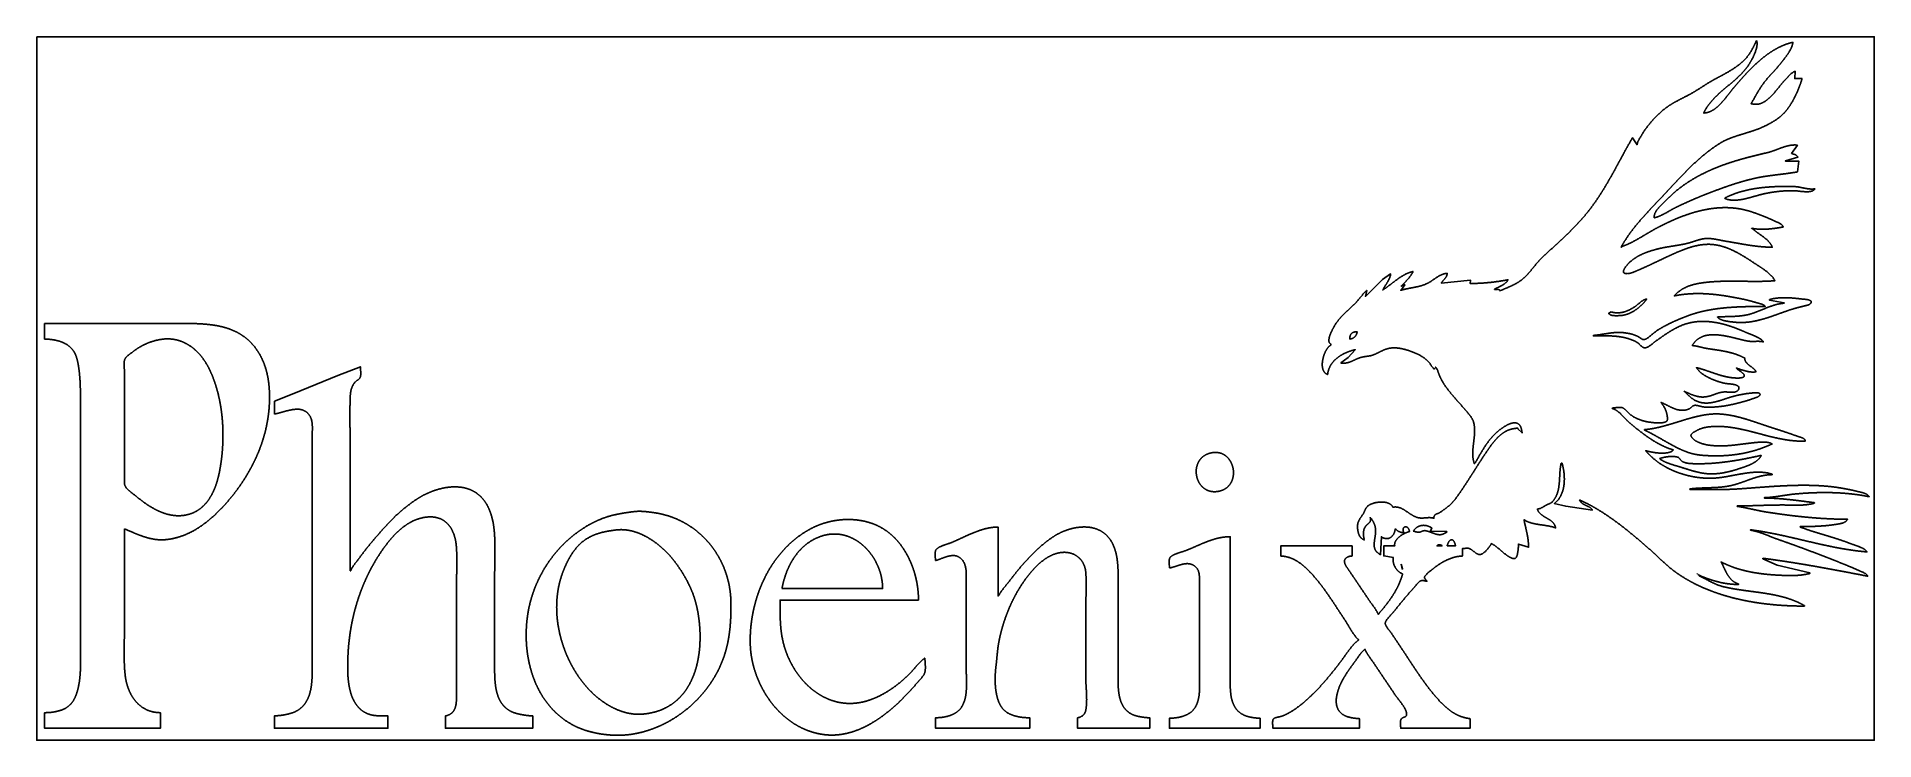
# Model space of a CAD drawing. Extents: x 0 to 3997, y 0 to 1531.
import ezdxf

# ---------------------------------------------------------------- set-up
doc = ezdxf.new("R2010")
doc.units = 0
doc.layers.add('C159', color=159, linetype='CONTINUOUS')
doc.layers.add('C7', color=7, linetype='CONTINUOUS')

msp = doc.modelspace()

# ---------------------------------------------------------------- linework, layer by layer
at = {"layer": 'C159'}
for points in [[(3793.3486, 1473), (3793.8824, 1473.6899), (3794.4268, 1474.3887), (3794.981, 1475.096), (3795.5442, 1475.8116), (3796.1159, 1476.5354), (3796.6952, 1477.2672), (3797.2816, 1478.0067), (3797.8742, 1478.7539), (3798.4725, 1479.5085), (3799.0756, 1480.2703), (3799.683, 1481.0392), (3800.2938, 1481.8149), (3800.9075, 1482.5973), (3801.5234, 1483.3862), (3802.1406, 1484.1814), (3802.7586, 1484.9827), (3803.3766, 1485.7899), (3803.9939, 1486.6028), (3804.6099, 1487.4213), (3805.2238, 1488.2452), (3805.8349, 1489.0742), (3806.4427, 1489.9082), (3807.0462, 1490.747), (3807.6449, 1491.5904), (3808.2381, 1492.4382), (3808.825, 1493.2903), (3809.405, 1494.1464), (3809.9774, 1495.0063), (3810.5414, 1495.87), (3811.0964, 1496.7371), (3811.6417, 1497.6075), (3812.1765, 1498.4811), (3812.7003, 1499.3575), (3813.2122, 1500.2367), (3813.7116, 1501.1185), (3814.1978, 1502.0026), (3814.6701, 1502.8888), (3815.1278, 1503.7771), (3815.5703, 1504.6672), (3815.9967, 1505.5588), (3816.4064, 1506.4519), (3816.7987, 1507.3463), (3817.173, 1508.2416), (3817.5285, 1509.1379), (3817.8645, 1510.0348), (3818.1803, 1510.9322), (3818.4753, 1511.8299), (3818.7486, 1512.7278), (3818.9998, 1513.6255), (3819.2279, 1514.523), (3819.4324, 1515.42), (3819.6126, 1516.3164), (3819.7677, 1517.212), (3819.897, 1518.1066), (3820, 1519), (3819.0532, 1518.7769), (3818.109, 1518.5466), (3817.1673, 1518.3092), (3816.2281, 1518.0646), (3815.2914, 1517.8129), (3814.3571, 1517.5542), (3813.4254, 1517.2886), (3812.4961, 1517.016), (3811.5693, 1516.7366), (3810.645, 1516.4503), (3809.7231, 1516.1573), (3808.8037, 1515.8576), (3807.8867, 1515.5512), (3806.9722, 1515.2383), (3806.0601, 1514.9188), (3805.1505, 1514.5927), (3804.2433, 1514.2603), (3803.3385, 1513.9214), (3802.4361, 1513.5762), (3801.5361, 1513.2247), (3800.6386, 1512.867), (3799.7434, 1512.5031), (3798.8506, 1512.133), (3797.9603, 1511.7569), (3797.0723, 1511.3747), (3796.1866, 1510.9866), (3795.3034, 1510.5926), (3794.4225, 1510.1926), (3793.544, 1509.7869), (3792.6678, 1509.3754), (3791.794, 1508.9582), (3790.9225, 1508.5353), (3790.0534, 1508.1068), (3789.1866, 1507.6728), (3788.3222, 1507.2332), (3787.46, 1506.7882), (3786.6002, 1506.3378), (3785.7427, 1505.8821), (3784.8875, 1505.421), (3784.0346, 1504.9547), (3783.1839, 1504.4832), (3782.3356, 1504.0066), (3781.4896, 1503.5249), (3780.6458, 1503.0382), (3779.8043, 1502.5465), (3778.9651, 1502.0498), (3778.1281, 1501.5483), (3777.2934, 1501.042), (3776.461, 1500.5308), (3775.6308, 1500.015), (3774.8028, 1499.4945), (3773.9771, 1498.9694), (3773.1536, 1498.4397), (3772.3323, 1497.9055), (3771.5132, 1497.3668), (3770.6964, 1496.8238), (3769.8817, 1496.2764), (3769.0693, 1495.7247), (3768.259, 1495.1687), (3767.4509, 1494.6085), (3766.6451, 1494.0442), (3765.8414, 1493.4759), (3765.0398, 1492.9034), (3764.2405, 1492.327), (3763.4433, 1491.7467), (3762.6482, 1491.1624), (3761.8553, 1490.5743), (3761.0646, 1489.9825), (3760.276, 1489.3869), (3759.4895, 1488.7877), (3758.7052, 1488.1848), (3757.923, 1487.5784), (3757.1429, 1486.9685), (3756.3649, 1486.355), (3755.589, 1485.7382), (3754.8152, 1485.118), (3754.0435, 1484.4945), (3753.2739, 1483.8678), (3752.5064, 1483.2379), (3751.741, 1482.6048), (3750.9776, 1481.9686), (3750.2163, 1481.3293), (3749.4571, 1480.6871), (3748.6999, 1480.0419), (3747.9448, 1479.3939), (3747.1917, 1478.743), (3746.4407, 1478.0893), (3745.6917, 1477.4329), (3744.9447, 1476.7738), (3744.1998, 1476.1121), (3743.4568, 1475.4478), (3742.7159, 1474.781), (3741.977, 1474.1117), (3741.2401, 1473.44), (3740.5052, 1472.7659), (3739.7723, 1472.0895), (3739.0413, 1471.4109), (3738.3124, 1470.73), (3737.5854, 1470.047), (3736.8604, 1469.3619), (3736.1373, 1468.6748), (3735.4162, 1467.9856), (3734.6971, 1467.2945), (3733.9799, 1466.6015), (3733.2646, 1465.9067), (3732.5513, 1465.21), (3731.8399, 1464.5117), (3731.1304, 1463.8116), (3730.4228, 1463.1099), (3729.7172, 1462.4067), (3729.0135, 1461.7019), (3728.3116, 1460.9956), (3727.6117, 1460.2879), (3726.9137, 1459.5789), (3726.2175, 1458.8685), (3725.5232, 1458.1568), (3724.8308, 1457.444), (3724.1403, 1456.7299), (3723.4516, 1456.0148), (3722.7648, 1455.2986), (3722.0798, 1454.5814), (3721.3967, 1453.8633), (3720.7154, 1453.1442), (3720.036, 1452.4243), (3719.3584, 1451.7036), (3718.6826, 1450.9822), (3718.0086, 1450.2601), (3717.3365, 1449.5373), (3716.6661, 1448.814), (3715.9976, 1448.0901), (3715.3308, 1447.3657), (3714.6658, 1446.6409), (3714.0027, 1445.9158), (3713.3413, 1445.1903), (3712.6817, 1444.4645), (3712.0238, 1443.7385), (3711.3677, 1443.0124), (3710.7134, 1442.2861), (3710.0608, 1441.5597), (3709.41, 1440.8334), (3708.7609, 1440.1071), (3708.1135, 1439.3809), (3707.4679, 1438.6548), (3706.824, 1437.929), (3706.1818, 1437.2034), (3705.5413, 1436.478), (3704.9026, 1435.7531), (3704.2655, 1435.0285), (3703.6302, 1434.3045), (3702.9965, 1433.5809), (3702.3645, 1432.8579), (3701.7342, 1432.1355), (3701.1056, 1431.4138), (3700.4786, 1430.6928), (3699.8533, 1429.9725), (3699.2297, 1429.2531), (3698.6077, 1428.5346), (3697.9874, 1427.817), (3697.3687, 1427.1004), (3696.7516, 1426.3848), (3696.1362, 1425.6704), (3695.5224, 1424.957), (3694.9102, 1424.2449), (3694.2996, 1423.534), (3693.6906, 1422.8244), (3693.0833, 1422.1161), (3692.4775, 1421.4092), (3691.8733, 1420.7038), (3691.2708, 1420)], [(3741, 1523), (3740.5647, 1522.0697), (3740.1306, 1521.143), (3739.6974, 1520.2198), (3739.2647, 1519.3001), (3738.8323, 1518.3838), (3738.3998, 1517.4711), (3737.9669, 1516.5619), (3737.5333, 1515.6561), (3737.0987, 1514.7538), (3736.6629, 1513.855), (3736.2254, 1512.9597), (3735.786, 1512.0678), (3735.3444, 1511.1794), (3734.9003, 1510.2944), (3734.4534, 1509.4129), (3734.0034, 1508.5349), (3733.5499, 1507.6603), (3733.0927, 1506.7891), (3732.6314, 1505.9214), (3732.1658, 1505.0571), (3731.6955, 1504.1963), (3731.2202, 1503.3388), (3730.7397, 1502.4848), (3730.2536, 1501.6342), (3729.7616, 1500.787), (3729.2634, 1499.9432), (3728.7588, 1499.1029), (3728.2473, 1498.2659), (3727.7287, 1497.4323), (3727.2027, 1496.6021), (3726.669, 1495.7753), (3726.1273, 1494.9519), (3725.5772, 1494.1319), (3725.0185, 1493.3152), (3724.4509, 1492.5019), (3723.874, 1491.692), (3723.2875, 1490.8854), (3722.6912, 1490.0822), (3722.0848, 1489.2824), (3721.4678, 1488.4859), (3720.8401, 1487.6927), (3720.2013, 1486.9029), (3719.5511, 1486.1164), (3718.8892, 1485.3333), (3718.2154, 1484.5535), (3717.5292, 1483.777), (3716.8304, 1483.0039)], [(3725.3186, 1472), (3725.7073, 1472.6194), (3726.1066, 1473.2635), (3726.5157, 1473.9316), (3726.9339, 1474.6228), (3727.3602, 1475.3364), (3727.794, 1476.0714), (3728.2344, 1476.8271), (3728.6806, 1477.6027), (3729.1318, 1478.3973), (3729.5872, 1479.2102), (3730.046, 1480.0405), (3730.5074, 1480.8874), (3730.9707, 1481.7501), (3731.4349, 1482.6278), (3731.8994, 1483.5197), (3732.3632, 1484.4249), (3732.8257, 1485.3427), (3733.286, 1486.2722), (3733.7433, 1487.2126), (3734.1968, 1488.1632), (3734.6457, 1489.123), (3735.0892, 1490.0913), (3735.5266, 1491.0673), (3735.9569, 1492.0501), (3736.3795, 1493.0389), (3736.7934, 1494.033), (3737.198, 1495.0315), (3737.5924, 1496.0336), (3737.9757, 1497.0384), (3738.3473, 1498.0453), (3738.7063, 1499.0532), (3739.052, 1500.0616), (3739.3834, 1501.0694), (3739.6998, 1502.076), (3740.0004, 1503.0804), (3740.2845, 1504.082), (3740.5511, 1505.0798), (3740.7996, 1506.0731), (3741.0291, 1507.061), (3741.2388, 1508.0427), (3741.4278, 1509.0175), (3741.5955, 1509.9845), (3741.741, 1510.9428), (3741.8636, 1511.8917), (3741.9623, 1512.8304), (3742.0364, 1513.7581), (3742.0851, 1514.6738), (3742.1077, 1515.5769), (3742.1032, 1516.4665), (3742.071, 1517.3418), (3742.0102, 1518.202), (3741.9199, 1519.0462), (3741.7995, 1519.8737), (3741.6481, 1520.6837), (3741.4649, 1521.4752), (3741.2491, 1522.2476), (3741, 1523)], [(3716.8303, 1483.0039), (3716.1535, 1482.2707), (3715.4702, 1481.5448), (3714.7806, 1480.8261), (3714.0848, 1480.1145), (3713.3828, 1479.4099), (3712.6748, 1478.7121), (3711.9608, 1478.021), (3711.241, 1477.3366), (3710.5154, 1476.6588), (3709.7843, 1475.9874), (3709.0476, 1475.3224), (3708.3054, 1474.6636), (3707.558, 1474.011), (3706.8053, 1473.3644), (3706.0475, 1472.7237), (3705.2847, 1472.0889), (3704.5169, 1471.4598), (3703.7444, 1470.8364), (3702.9671, 1470.2185), (3702.1853, 1469.606), (3701.3989, 1468.9988), (3700.6082, 1468.3968), (3699.8132, 1467.8), (3699.0139, 1467.2081), (3698.2106, 1466.6212), (3697.4033, 1466.0391), (3696.5921, 1465.4617), (3695.7771, 1464.8889), (3694.9585, 1464.3206), (3694.1362, 1463.7567), (3693.3105, 1463.1971), (3692.4815, 1462.6417), (3691.6491, 1462.0903), (3690.8136, 1461.543), (3689.9751, 1460.9995), (3689.1336, 1460.4599), (3688.2892, 1459.9239), (3687.4421, 1459.3914), (3686.5923, 1458.8625), (3685.74, 1458.3369), (3684.8852, 1457.8146), (3684.0281, 1457.2954), (3683.1688, 1456.7794), (3682.3073, 1456.2662), (3681.4438, 1455.756), (3680.5784, 1455.2484), (3679.7111, 1454.7436), (3678.8421, 1454.2413), (3677.9715, 1453.7414), (3677.0994, 1453.2439), (3676.2258, 1452.7486), (3675.351, 1452.2554), (3674.4749, 1451.7643), (3673.5978, 1451.2751), (3672.7196, 1450.7878), (3671.8406, 1450.3021), (3670.9607, 1449.8181), (3670.0801, 1449.3356), (3669.199, 1448.8546), (3668.3174, 1448.3748), (3667.4353, 1447.8963), (3666.553, 1447.4189), (3665.6705, 1446.9424), (3664.788, 1446.4669), (3663.9055, 1445.9922), (3663.023, 1445.5182), (3662.1409, 1445.0448), (3661.259, 1444.5718), (3660.3776, 1444.0993), (3659.4968, 1443.6271), (3658.6166, 1443.155), (3657.7371, 1442.683), (3656.8585, 1442.211), (3655.9808, 1441.7389), (3655.1042, 1441.2665), (3654.2287, 1440.7939), (3653.3545, 1440.3208), (3652.4817, 1439.8471), (3651.6103, 1439.3728), (3650.7405, 1438.8978), (3649.8724, 1438.422), (3649.0061, 1437.9452), (3648.1416, 1437.4673), (3647.2791, 1436.9883), (3646.4187, 1436.5081), (3645.5605, 1436.0264), (3644.7045, 1435.5434), (3643.851, 1435.0587), (3643, 1434.5725), (3642.1337, 1434.0734), (3641.2695, 1433.5708), (3640.4073, 1433.0649), (3639.547, 1432.5557), (3638.6885, 1432.0435), (3637.8317, 1431.5284), (3636.9766, 1431.0105), (3636.1231, 1430.49), (3635.271, 1429.967), (3634.4203, 1429.4417), (3633.5708, 1428.9143), (3632.7226, 1428.3848), (3631.8755, 1427.8535), (3631.0294, 1427.3204), (3630.1842, 1426.7858), (3629.3398, 1426.2497), (3628.4962, 1425.7124), (3627.6533, 1425.174), (3626.811, 1424.6346), (3625.9691, 1424.0944), (3625.1276, 1423.5535), (3624.2865, 1423.0121), (3623.4455, 1422.4704), (3622.6047, 1421.9284), (3621.7639, 1421.3863), (3620.9231, 1420.8443), (3620.0822, 1420.3026), (3619.241, 1419.7612), (3618.3995, 1419.2204), (3617.5576, 1418.6802), (3616.7152, 1418.1409), (3615.8722, 1417.6025), (3615.0286, 1417.0653), (3614.1842, 1416.5293), (3613.3389, 1415.9948), (3612.4927, 1415.4618), (3611.6455, 1414.9306), (3610.7972, 1414.4012), (3609.9477, 1413.8739), (3609.0968, 1413.3487), (3608.2446, 1412.8259), (3607.391, 1412.3055), (3606.5357, 1411.7878), (3605.6789, 1411.2728), (3604.8202, 1410.7608), (3603.9598, 1410.2518), (3603.0975, 1409.7461), (3602.2331, 1409.2437), (3601.3667, 1408.7449), (3600.498, 1408.2497), (3599.6271, 1407.7583), (3598.7539, 1407.2709), (3597.8782, 1406.7877), (3597, 1406.3087), (3596.0901, 1405.817), (3595.1821, 1405.3294), (3594.2757, 1404.8456), (3593.3711, 1404.3654), (3592.4681, 1403.8886), (3591.5669, 1403.4151), (3590.6675, 1402.9446), (3589.7697, 1402.4769), (3588.8736, 1402.0119), (3587.9793, 1401.5493), (3587.0866, 1401.0891), (3586.1957, 1400.6308), (3585.3064, 1400.1745), (3584.4189, 1399.7199), (3583.5331, 1399.2667), (3582.6489, 1398.8148), (3581.7665, 1398.3641), (3580.8858, 1397.9143), (3580.0067, 1397.4652), (3579.1293, 1397.0166), (3578.2537, 1396.5684), (3577.3797, 1396.1203), (3576.5074, 1395.6722), (3575.6368, 1395.2238), (3574.7678, 1394.775), (3573.9006, 1394.3256), (3573.035, 1393.8754), (3572.1711, 1393.4241), (3571.3089, 1392.9717), (3570.4483, 1392.5178), (3569.5894, 1392.0624), (3568.7322, 1391.6052), (3567.8767, 1391.146), (3567.0228, 1390.6847), (3566.1706, 1390.2209), (3565.32, 1389.7547), (3564.4711, 1389.2857), (3563.6239, 1388.8138), (3562.7783, 1388.3387), (3561.9343, 1387.8603), (3561.0921, 1387.3784), (3560.2514, 1386.8928), (3559.4124, 1386.4033), (3558.5751, 1385.9097), (3557.7394, 1385.4118), (3556.9053, 1384.9095), (3556.0729, 1384.4025), (3555.2422, 1383.8906), (3554.413, 1383.3736), (3553.5855, 1382.8514), (3552.7597, 1382.3238), (3551.9354, 1381.7906), (3551.1128, 1381.2515), (3550.2918, 1380.7064), (3549.4725, 1380.1551), (3548.6547, 1379.5973), (3547.8386, 1379.033), (3547.0241, 1378.4619), (3546.2113, 1377.8838), (3545.4, 1377.2986), (3544.5904, 1376.706), (3543.7824, 1376.1058), (3542.9759, 1375.4978), (3542.1711, 1374.882), (3541.3679, 1374.2579), (3540.5663, 1373.6256), (3539.7663, 1372.9847), (3538.9679, 1372.3351), (3538.1712, 1371.6766), (3537.376, 1371.0091), (3536.5824, 1370.3322), (3535.7904, 1369.6458), (3535, 1368.9498), (3534.2582, 1368.289), (3533.5182, 1367.6251), (3532.7798, 1366.9581), (3532.0431, 1366.2878), (3531.3082, 1365.6144), (3530.5751, 1364.9379), (3529.844, 1364.2582), (3529.1148, 1363.5753), (3528.3877, 1362.8894), (3527.6626, 1362.2002), (3526.9396, 1361.508), (3526.2189, 1360.8127), (3525.5003, 1360.1143), (3524.7841, 1359.4127), (3524.0702, 1358.7081), (3523.3588, 1358.0004), (3522.6498, 1357.2897), (3521.9433, 1356.5758), (3521.2395, 1355.859), (3520.5382, 1355.139), (3519.8397, 1354.416), (3519.1439, 1353.69), (3518.451, 1352.961), (3517.7608, 1352.2289), (3517.0737, 1351.4938), (3516.3895, 1350.7558), (3515.7083, 1350.0147), (3515.0303, 1349.2706), (3514.3553, 1348.5236), (3513.6836, 1347.7735), (3513.0152, 1347.0206), (3512.3501, 1346.2646), (3511.6883, 1345.5057), (3511.03, 1344.7439), (3510.3752, 1343.9791), (3509.724, 1343.2114), (3509.0763, 1342.4407), (3508.4323, 1341.6672), (3507.792, 1340.8907), (3507.1555, 1340.1114), (3506.5228, 1339.3291), (3505.8941, 1338.544), (3505.2692, 1337.756), (3504.6484, 1336.9651), (3504.0316, 1336.1713), (3503.419, 1335.3747), (3502.8105, 1334.5753), (3502.2062, 1333.773), (3501.6062, 1332.9679), (3501.0106, 1332.1599), (3500.4194, 1331.3492), (3499.8326, 1330.5356), (3499.2503, 1329.7192), (3498.6727, 1328.9001), (3498.0996, 1328.0781), (3497.5312, 1327.2534), (3496.9676, 1326.4259), (3496.4087, 1325.5956), (3495.8547, 1324.7626), (3495.3057, 1323.9268), (3494.7615, 1323.0882), (3494.2225, 1322.247), (3493.6884, 1321.403), (3493.1596, 1320.5563), (3492.6359, 1319.7069), (3492.1175, 1318.8548), (3491.6044, 1318)], [(3691.2707, 1420), (3690.7446, 1419.3816), (3690.2158, 1418.7527), (3689.6843, 1418.1137), (3689.1499, 1417.465), (3688.6126, 1416.8069), (3688.0726, 1416.1397), (3687.5296, 1415.4639), (3686.9837, 1414.7798), (3686.4348, 1414.0878), (3685.8829, 1413.3882), (3685.3281, 1412.6814), (3684.7702, 1411.9678), (3684.2092, 1411.2477), (3683.6452, 1410.5215), (3683.078, 1409.7895), (3682.5077, 1409.0522), (3681.9342, 1408.3099), (3681.3575, 1407.5629), (3680.7775, 1406.8117), (3680.1943, 1406.0565), (3679.6078, 1405.2979), (3679.018, 1404.536), (3678.4249, 1403.7713), (3677.8283, 1403.0041), (3677.2284, 1402.2349), (3676.625, 1401.464), (3676.0182, 1400.6917), (3675.4078, 1399.9184), (3674.794, 1399.1445), (3674.1766, 1398.3703), (3673.5556, 1397.5962), (3672.9311, 1396.8227), (3672.3029, 1396.0499), (3671.671, 1395.2783), (3671.0355, 1394.5084), (3670.3963, 1393.7403), (3669.7533, 1392.9746), (3669.1065, 1392.2115), (3668.456, 1391.4514), (3667.8016, 1390.6947), (3667.1433, 1389.9418), (3666.4812, 1389.1931), (3665.8152, 1388.4488), (3665.1452, 1387.7093), (3664.4712, 1386.9751), (3663.7933, 1386.2465), (3663.1113, 1385.5238), (3662.4253, 1384.8074), (3661.7352, 1384.0977), (3661.041, 1383.3951), (3660.3427, 1382.6999), (3659.6402, 1382.0124), (3658.9335, 1381.3331), (3658.2225, 1380.6623), (3657.5074, 1380.0004), (3656.7879, 1379.3477), (3656.0641, 1378.7046), (3655.3361, 1378.0715), (3654.6036, 1377.4487), (3653.8667, 1376.8367), (3653.1255, 1376.2356), (3652.3798, 1375.646), (3651.6296, 1375.0683), (3650.8749, 1374.5026), (3650.1157, 1373.9495), (3649.3519, 1373.4093), (3648.5835, 1372.8823), (3647.8105, 1372.369), (3647.0329, 1371.8697), (3646.2506, 1371.3847), (3645.4636, 1370.9144), (3644.6718, 1370.4592), (3643.8753, 1370.0194), (3643.074, 1369.5955), (3642.2679, 1369.1877), (3641.457, 1368.7965), (3640.6412, 1368.4222), (3639.8205, 1368.0652), (3638.9949, 1367.7258), (3638.1643, 1367.4044), (3637.3287, 1367.1014), (3636.4881, 1366.8171), (3635.6425, 1366.5519), (3634.7918, 1366.3062), (3633.936, 1366.0803), (3633.0751, 1365.8746), (3632.209, 1365.6895), (3631.3378, 1365.5253), (3630.4613, 1365.3823), (3629.5796, 1365.2611), (3628.6927, 1365.1619), (3627.8004, 1365.085), (3626.9029, 1365.0309), (3626, 1365), (3626.4159, 1365.8778), (3626.8394, 1366.7492), (3627.2706, 1367.6145), (3627.7092, 1368.4736), (3628.1551, 1369.3266), (3628.6084, 1370.1736), (3629.0688, 1371.0147), (3629.5364, 1371.8499), (3630.011, 1372.6794), (3630.4924, 1373.5031), (3630.9807, 1374.3213), (3631.4758, 1375.1339), (3631.9774, 1375.9411), (3632.4857, 1376.7428), (3633.0004, 1377.5393), (3633.5214, 1378.3305), (3634.0487, 1379.1166), (3634.5822, 1379.8976), (3635.1218, 1380.6736), (3635.6674, 1381.4447), (3636.2189, 1382.2109), (3636.7762, 1382.9724), (3637.3392, 1383.7292), (3637.9079, 1384.4813), (3638.4821, 1385.229), (3639.0617, 1385.9722), (3639.6467, 1386.711), (3640.237, 1387.4455), (3640.8324, 1388.1758), (3641.4329, 1388.9019), (3642.0384, 1389.624), (3642.6488, 1390.3421), (3643.2639, 1391.0562), (3643.8838, 1391.7665), (3644.5083, 1392.4731), (3645.1374, 1393.176), (3645.7709, 1393.8753), (3646.4087, 1394.571), (3647.0507, 1395.2633), (3647.697, 1395.9523), (3648.3472, 1396.6379), (3649.0015, 1397.3203), (3649.6597, 1397.9996), (3650.3216, 1398.6758), (3650.9872, 1399.349), (3651.6565, 1400.0194), (3652.3292, 1400.6869), (3653.0054, 1401.3516), (3653.6849, 1402.0137), (3654.3677, 1402.6731), (3655.0536, 1403.3301), (3655.7425, 1403.9846), (3656.4344, 1404.6367), (3657.1292, 1405.2865), (3657.8268, 1405.9342), (3658.527, 1406.5797), (3659.2299, 1407.2231), (3659.9352, 1407.8646), (3660.643, 1408.5041), (3661.353, 1409.1419), (3662.0654, 1409.7778), (3662.7798, 1410.4122), (3663.4963, 1411.0449), (3664.2147, 1411.6761), (3664.935, 1412.3059), (3665.6571, 1412.9343), (3666.3808, 1413.5614), (3667.1061, 1414.1873), (3667.833, 1414.8121), (3668.5612, 1415.4359), (3669.2907, 1416.0587), (3670.0214, 1416.6805), (3670.7533, 1417.3016), (3671.4862, 1417.9219), (3672.22, 1418.5416), (3672.9547, 1419.1606), (3673.6902, 1419.7792), (3674.4263, 1420.3973), (3675.1629, 1421.0151), (3675.9001, 1421.6326), (3676.6376, 1422.2499), (3677.3755, 1422.8671), (3678.1135, 1423.4842), (3678.8517, 1424.1013), (3679.5899, 1424.7186), (3680.328, 1425.3361), (3681.0659, 1425.9538), (3681.8036, 1426.5719), (3682.5409, 1427.1904), (3683.2778, 1427.8093), (3684.0142, 1428.4289), (3684.75, 1429.0491), (3685.485, 1429.6701), (3686.2192, 1430.2918), (3686.9526, 1430.9144), (3687.6849, 1431.538), (3688.4161, 1432.1627), (3689.1462, 1432.7884), (3689.875, 1433.4154), (3690.6025, 1434.0436), (3691.3285, 1434.6731), (3692.053, 1435.3041), (3692.7758, 1435.9366), (3693.4969, 1436.5707), (3694.2162, 1437.2064), (3694.9335, 1437.8439), (3695.6489, 1438.4832), (3696.3622, 1439.1243), (3697.0733, 1439.7675), (3697.7821, 1440.4126), (3698.4885, 1441.0599), (3699.1925, 1441.7094), (3699.8939, 1442.3612), (3700.5927, 1443.0154), (3701.2888, 1443.6719), (3701.982, 1444.331), (3702.6723, 1444.9927), (3703.3595, 1445.657), (3704.0437, 1446.3241), (3704.7247, 1446.994), (3705.4024, 1447.6667), (3706.0767, 1448.3425), (3706.7475, 1449.0213), (3707.4148, 1449.7032), (3708.0784, 1450.3884), (3708.7382, 1451.0768), (3709.3942, 1451.7686), (3710.0463, 1452.4638), (3710.6944, 1453.1626), (3711.3383, 1453.8649), (3711.9781, 1454.5709), (3712.6135, 1455.2806), (3713.2445, 1455.9942), (3713.8711, 1456.7117), (3714.4931, 1457.4332), (3715.1104, 1458.1587), (3715.7229, 1458.8883), (3716.3306, 1459.6222), (3716.9334, 1460.3603), (3717.5311, 1461.1029), (3718.1237, 1461.8498), (3718.711, 1462.6013), (3719.2931, 1463.3574), (3719.8697, 1464.1181), (3720.4409, 1464.8837), (3721.0064, 1465.654), (3721.5663, 1466.4292), (3722.1204, 1467.2095), (3722.6687, 1467.9948), (3723.211, 1468.7852), (3723.7472, 1469.5809), (3724.2773, 1470.3818), (3724.8012, 1471.1882), (3725.3188, 1472)], [(3798.9606, 1363.0393), (3799.5933, 1363.6787), (3800.223, 1364.3285), (3800.8497, 1364.9884), (3801.4734, 1365.6584), (3802.0939, 1366.3381), (3802.7114, 1367.0275), (3803.3256, 1367.7263), (3803.9367, 1368.4343), (3804.5446, 1369.1515), (3805.1492, 1369.8775), (3805.7505, 1370.6123), (3806.3486, 1371.3556), (3806.9433, 1372.1073), (3807.5346, 1372.8672), (3808.1225, 1373.6351), (3808.707, 1374.4108), (3809.288, 1375.1941), (3809.8655, 1375.9849), (3810.4395, 1376.783), (3811.0099, 1377.5882), (3811.5768, 1378.4003), (3812.14, 1379.2191), (3812.6995, 1380.0445), (3813.2554, 1380.8763), (3813.8076, 1381.7143), (3814.356, 1382.5583), (3814.9007, 1383.4082), (3815.4415, 1384.2637), (3815.9785, 1385.1247), (3816.5116, 1385.991), (3817.0409, 1386.8624), (3817.5662, 1387.7387), (3818.0875, 1388.6198), (3818.6048, 1389.5055), (3819.1182, 1390.3956), (3819.6274, 1391.2899), (3820.1326, 1392.1883), (3820.6337, 1393.0905), (3821.1306, 1393.9964), (3821.6233, 1394.9058), (3822.1118, 1395.8185), (3822.5961, 1396.7343), (3823.0761, 1397.6531), (3823.5518, 1398.5747), (3824.0232, 1399.4989), (3824.4902, 1400.4255), (3824.9528, 1401.3543), (3825.4109, 1402.2852), (3825.8646, 1403.218), (3826.3139, 1404.1525), (3826.7586, 1405.0884), (3827.1987, 1406.0258), (3827.6343, 1406.9642), (3828.0652, 1407.9037), (3828.4915, 1408.844), (3828.9132, 1409.7848), (3829.3301, 1410.7261), (3829.7423, 1411.6677), (3830.1497, 1412.6093), (3830.5523, 1413.5508), (3830.9501, 1414.4921), (3831.343, 1415.4329), (3831.731, 1416.373), (3832.1141, 1417.3123), (3832.4922, 1418.2506), (3832.8654, 1419.1877), (3833.2335, 1420.1235), (3833.5966, 1421.0577), (3833.9546, 1421.9902), (3834.3075, 1422.9208), (3834.6552, 1423.8492), (3834.9978, 1424.7755), (3835.3352, 1425.6992), (3835.6673, 1426.6204), (3835.9942, 1427.5387), (3836.3158, 1428.4541), (3836.632, 1429.3663), (3836.9429, 1430.2751), (3837.2484, 1431.1804), (3837.5485, 1432.0821), (3837.8431, 1432.9798), (3838.1322, 1433.8734), (3838.4158, 1434.7628), (3838.6939, 1435.6478), (3838.9664, 1436.5282), (3839.2333, 1437.4037), (3839.4945, 1438.2744), (3839.7501, 1439.1398), (3840, 1440), (3824, 1440), (3825, 1456), (3824.0857, 1455.6238), (3823.1899, 1455.2124), (3822.3118, 1454.7673), (3821.4508, 1454.2905), (3820.6059, 1453.7837), (3819.7766, 1453.2488), (3818.9621, 1452.6875), (3818.1617, 1452.1016), (3817.3746, 1451.493), (3816.6001, 1450.8634), (3815.8375, 1450.2147), (3815.0861, 1449.5486), (3814.3451, 1448.8669), (3813.6138, 1448.1715), (3812.8915, 1447.4642), (3812.1774, 1446.7466), (3811.4708, 1446.0208), (3810.771, 1445.2883), (3810.0773, 1444.5512), (3809.3889, 1443.811), (3808.7051, 1443.0698), (3808.0251, 1442.3291), (3807.3483, 1441.591), (3806.6739, 1440.8571), (3806.0012, 1440.1292), (3805.3295, 1439.4092), (3804.658, 1438.6988), (3803.986, 1438), (3803.3841, 1437.3746), (3802.782, 1436.7386), (3802.1798, 1436.0921), (3801.5772, 1435.4356), (3800.9742, 1434.7694), (3800.3708, 1434.094), (3799.7668, 1433.4098), (3799.1622, 1432.717), (3798.5569, 1432.0161), (3797.9508, 1431.3075), (3797.3438, 1430.5916), (3796.7359, 1429.8687), (3796.1269, 1429.1392), (3795.5168, 1428.4036), (3794.9055, 1427.6621), (3794.293, 1426.9152), (3793.6791, 1426.1633), (3793.0637, 1425.4066), (3792.4468, 1424.6457), (3791.8284, 1423.881), (3791.2082, 1423.1126), (3790.5863, 1422.3412), (3789.9626, 1421.567), (3789.3369, 1420.7904), (3788.7092, 1420.0119), (3788.0795, 1419.2317), (3787.4476, 1418.4504), (3786.8134, 1417.6682), (3786.1769, 1416.8855), (3785.538, 1416.1028), (3784.8966, 1415.3203), (3784.2527, 1414.5386), (3783.6061, 1413.7579), (3782.9568, 1412.9787), (3782.3047, 1412.2014), (3781.6496, 1411.4262), (3780.9917, 1410.6537), (3780.3306, 1409.8841), (3779.6665, 1409.1179), (3778.9991, 1408.3555), (3778.3284, 1407.5972), (3777.6544, 1406.8434), (3776.9769, 1406.0946), (3776.2958, 1405.351), (3775.6112, 1404.6131), (3774.9228, 1403.8812), (3774.2307, 1403.1557), (3773.5347, 1402.4371), (3772.8348, 1401.7256), (3772.1308, 1401.0218), (3771.4228, 1400.3259), (3770.7106, 1399.6383), (3769.9941, 1398.9595), (3769.2733, 1398.2898), (3768.548, 1397.6295), (3767.8183, 1396.9792), (3767.084, 1396.3391), (3766.345, 1395.7096), (3765.6012, 1395.0911), (3764.8526, 1394.4841), (3764.0992, 1393.8888), (3763.3407, 1393.3058), (3762.5772, 1392.7352), (3761.8085, 1392.1776), (3761.0346, 1391.6333), (3760.2554, 1391.1027), (3759.4708, 1390.5862), (3758.6807, 1390.0842), (3757.8851, 1389.597), (3757.0838, 1389.125), (3756.2768, 1388.6687), (3755.4641, 1388.2283), (3754.6454, 1387.8043), (3753.8208, 1387.3971), (3752.9902, 1387.007), (3752.1534, 1386.6345), (3751.3105, 1386.2798), (3750.4613, 1385.9434), (3749.6057, 1385.6258), (3748.7436, 1385.3271), (3747.8751, 1385.0479), (3747, 1384.7886)], [(3757.8874, 1432), (3758.5021, 1432.7935), (3759.1215, 1433.583), (3759.7454, 1434.3687), (3760.3735, 1435.1507), (3761.0058, 1435.9293), (3761.642, 1436.7044), (3762.282, 1437.4764), (3762.9255, 1438.2453), (3763.5724, 1439.0113), (3764.2226, 1439.7746), (3764.8758, 1440.5353), (3765.5319, 1441.2936), (3766.1907, 1442.0496), (3766.852, 1442.8035), (3767.5157, 1443.5554), (3768.1815, 1444.3055), (3768.8494, 1445.0539), (3769.519, 1445.8009), (3770.1903, 1446.5465), (3770.863, 1447.2909), (3771.5371, 1448.0343), (3772.2122, 1448.7768), (3772.8883, 1449.5186), (3773.5652, 1450.2598), (3774.2426, 1451.0006), (3774.9204, 1451.7411), (3775.5985, 1452.4815), (3776.2766, 1453.222), (3776.9546, 1453.9627), (3777.6323, 1454.7038), (3778.3095, 1455.4453), (3778.9861, 1456.1876), (3779.6618, 1456.9306), (3780.3365, 1457.6747), (3781.0101, 1458.4198), (3781.6823, 1459.1663), (3782.353, 1459.9142), (3783.0219, 1460.6637), (3783.689, 1461.415), (3784.354, 1462.1682), (3785.0168, 1462.9234), (3785.6771, 1463.6809), (3786.3349, 1464.4407), (3786.9899, 1465.2031), (3787.6419, 1465.9681), (3788.2908, 1466.736), (3788.9365, 1467.5069), (3789.5786, 1468.2809), (3790.2171, 1469.0583), (3790.8518, 1469.8391), (3791.4825, 1470.6235), (3792.109, 1471.4117), (3792.7311, 1472.2038), (3793.3488, 1473)], [(3747, 1384.7885), (3746.0082, 1384.5354), (3745.0142, 1384.3358), (3744.0184, 1384.1855), (3743.0209, 1384.0803), (3742.022, 1384.016), (3741.0217, 1383.9885), (3740.0205, 1383.9935), (3739.0184, 1384.0268), (3738.0157, 1384.0844), (3737.0126, 1384.1619), (3736.0094, 1384.2553), (3735.0062, 1384.3603), (3734.0032, 1384.4727), (3733.0008, 1384.5883), (3731.999, 1384.7031), (3730.9981, 1384.8127), (3729.9984, 1384.9131), (3729, 1385), (3729.5069, 1385.8698), (3730.0119, 1386.7404), (3730.5151, 1387.6117), (3731.0167, 1388.4836), (3731.5168, 1389.3561), (3732.0155, 1390.229), (3732.5131, 1391.1023), (3733.0095, 1391.9759), (3733.5051, 1392.8497), (3733.9999, 1393.7237), (3734.4942, 1394.5978), (3734.9879, 1395.4719), (3735.4814, 1396.3459), (3735.9746, 1397.2198), (3736.4679, 1398.0934), (3736.9613, 1398.9668), (3737.455, 1399.8398), (3737.9491, 1400.7124), (3738.4438, 1401.5844), (3738.9392, 1402.4559), (3739.4355, 1403.3267), (3739.9329, 1404.1967), (3740.4313, 1405.0659), (3740.9311, 1405.9343), (3741.4324, 1406.8016), (3741.9353, 1407.668), (3742.44, 1408.5332), (3742.9465, 1409.3972), (3743.4552, 1410.2599), (3743.966, 1411.1213), (3744.4792, 1411.9813), (3744.9949, 1412.8398), (3745.5132, 1413.6967), (3746.0344, 1414.552), (3746.5584, 1415.4055), (3747.0856, 1416.2573), (3747.6161, 1417.1072), (3748.1499, 1417.9552), (3748.6873, 1418.8011), (3749.2283, 1419.6449), (3749.7732, 1420.4866), (3750.3221, 1421.326), (3750.8751, 1422.1631), (3751.4324, 1422.9978), (3751.9941, 1423.83), (3752.5604, 1424.6597), (3753.1314, 1425.4868), (3753.7073, 1426.3112), (3754.2883, 1427.1328), (3754.8743, 1427.9515), (3755.4658, 1428.7673), (3756.0626, 1429.5802), (3756.6651, 1430.3899), (3757.2734, 1431.1966), (3757.8876, 1432)], [(3661, 1298.9351), (3661.8223, 1299.4427), (3662.6494, 1299.9431), (3663.4811, 1300.4363), (3664.3174, 1300.9225), (3665.1581, 1301.4017), (3666.0033, 1301.8742), (3666.8527, 1302.34), (3667.7063, 1302.7992), (3668.5641, 1303.252), (3669.4259, 1303.6985), (3670.2917, 1304.1389), (3671.1614, 1304.5732), (3672.0349, 1305.0016), (3672.9121, 1305.4242), (3673.793, 1305.8411), (3674.6774, 1306.2526), (3675.5652, 1306.6585), (3676.4565, 1307.0592), (3677.351, 1307.4548), (3678.2488, 1307.8453), (3679.1497, 1308.2309), (3680.0536, 1308.6117), (3680.9606, 1308.9879), (3681.8704, 1309.3595), (3682.783, 1309.7267), (3683.6983, 1310.0896), (3684.6163, 1310.4484), (3685.5368, 1310.8032), (3686.4598, 1311.154), (3687.3851, 1311.5011), (3688.3128, 1311.8445), (3689.2427, 1312.1844), (3690.1747, 1312.5209), (3691.1088, 1312.8541), (3692.0448, 1313.1841), (3692.9827, 1313.5112), (3693.9225, 1313.8353), (3694.8639, 1314.1567), (3695.807, 1314.4754), (3696.7516, 1314.7916), (3697.6977, 1315.1054), (3698.6452, 1315.417), (3699.594, 1315.7264), (3700.544, 1316.0338), (3701.4952, 1316.3393), (3702.4474, 1316.643), (3703.4005, 1316.9451), (3704.3546, 1317.2456), (3705.3094, 1317.5448), (3706.265, 1317.8427), (3707.2212, 1318.1395), (3708.178, 1318.4353), (3709.1352, 1318.7302), (3710.0928, 1319.0243), (3711.0507, 1319.3178), (3712.0089, 1319.6108), (3712.9671, 1319.9034), (3713.9255, 1320.1958), (3714.8837, 1320.488), (3715.8419, 1320.7802), (3716.7999, 1321.0725), (3717.7576, 1321.3651), (3718.7149, 1321.658), (3719.6718, 1321.9515), (3720.6282, 1322.2456), (3721.5839, 1322.5404), (3722.5389, 1322.8361), (3723.4932, 1323.1328), (3724.4466, 1323.4306), (3725.399, 1323.7297), (3726.3504, 1324.0302), (3727.3007, 1324.3321), (3728.2498, 1324.6357), (3729.1977, 1324.9411), (3730.1441, 1325.2483), (3731.0891, 1325.5575), (3732.0326, 1325.8689), (3732.9744, 1326.1825), (3733.9146, 1326.4985), (3734.853, 1326.8171), (3735.7895, 1327.1382), (3736.7241, 1327.4621), (3737.6566, 1327.7889), (3738.587, 1328.1188), (3739.5153, 1328.4517), (3740.4412, 1328.788), (3741.3648, 1329.1276), (3742.2859, 1329.4707), (3743.2045, 1329.8175), (3744.1205, 1330.168), (3745.0338, 1330.5225), (3745.9443, 1330.8809), (3746.8519, 1331.2435), (3747.7566, 1331.6104), (3748.6583, 1331.9817), (3749.5568, 1332.3574), (3750.4522, 1332.7379), (3751.3443, 1333.1231), (3752.233, 1333.5132), (3753.1182, 1333.9084), (3754, 1334.3087), (3754.8971, 1334.721), (3755.796, 1335.1373), (3756.6963, 1335.5576), (3757.5978, 1335.982), (3758.5005, 1336.4105), (3759.4039, 1336.8432), (3760.308, 1337.2801), (3761.2125, 1337.7214), (3762.1172, 1338.167), (3763.0219, 1338.6171), (3763.9265, 1339.0717), (3764.8306, 1339.5309), (3765.734, 1339.9946), (3766.6367, 1340.4631), (3767.5383, 1340.9363), (3768.4386, 1341.4143), (3769.3375, 1341.8971), (3770.2347, 1342.3849), (3771.13, 1342.8777), (3772.0233, 1343.3756), (3772.9142, 1343.8785), (3773.8027, 1344.3866), (3774.6884, 1344.9), (3775.5712, 1345.4187), (3776.4509, 1345.9427), (3777.3272, 1346.4721), (3778.2, 1347.007), (3779.069, 1347.5475), (3779.934, 1348.0935), (3780.7949, 1348.6453), (3781.6514, 1349.2027), (3782.5033, 1349.7659), (3783.3504, 1350.335), (3784.1924, 1350.91), (3785.0293, 1351.491), (3785.8607, 1352.078), (3786.6864, 1352.6711), (3787.5063, 1353.2703), (3788.3202, 1353.8758), (3789.1278, 1354.4875), (3789.9289, 1355.1056), (3790.7233, 1355.7301), (3791.5108, 1356.361), (3792.2912, 1356.9985), (3793.0643, 1357.6425), (3793.8299, 1358.2932), (3794.5878, 1358.9506), (3795.3377, 1359.6148), (3796.0794, 1360.2858), (3796.8128, 1360.9636), (3797.5376, 1361.6485), (3798.2537, 1362.3403), (3798.9608, 1363.0393)], [(3491.6042, 1318), (3491.0918, 1317.1469), (3490.5703, 1316.2886), (3490.0416, 1315.4249), (3489.5079, 1314.556), (3488.9713, 1313.6816), (3488.4339, 1312.8019), (3487.8977, 1311.9167), (3487.3648, 1311.026), (3486.8373, 1310.1298), (3486.3174, 1309.228), (3485.8071, 1308.3207), (3485.3085, 1307.4077), (3484.8237, 1306.4891), (3484.3548, 1305.5647), (3483.9039, 1304.6347), (3483.4731, 1303.6988), (3483.0644, 1302.7572), (3482.6799, 1301.8097), (3482.3219, 1300.8563), (3481.9922, 1299.897), (3481.6931, 1298.9318), (3481.4267, 1297.9605), (3481.1949, 1296.9833), (3481, 1296), (3471, 1311), (3470.4951, 1310.1338), (3469.9912, 1309.2673), (3469.4883, 1308.4004), (3468.9865, 1307.533), (3468.4856, 1306.6653), (3467.9857, 1305.7972), (3467.4867, 1304.9288), (3466.9887, 1304.06), (3466.4915, 1303.1908), (3465.9953, 1302.3214), (3465.4999, 1301.4515), (3465.0053, 1300.5814), (3464.5116, 1299.7109), (3464.0187, 1298.8402), (3463.5266, 1297.9691), (3463.0353, 1297.0978), (3462.5447, 1296.2261), (3462.0549, 1295.3542), (3461.5658, 1294.482), (3461.0774, 1293.6096), (3460.5896, 1292.7369), (3460.1026, 1291.864), (3459.6162, 1290.9909), (3459.1304, 1290.1175), (3458.6452, 1289.244), (3458.1607, 1288.3702), (3457.6767, 1287.4962), (3457.1932, 1286.622), (3456.7103, 1285.7477), (3456.2279, 1284.8732), (3455.7461, 1283.9985), (3455.2647, 1283.1236), (3454.7838, 1282.2487), (3454.3033, 1281.3735), (3453.8232, 1280.4983), (3453.3436, 1279.6229), (3452.8643, 1278.7474), (3452.3855, 1277.8718), (3451.9069, 1276.9962), (3451.4288, 1276.1204), (3450.9509, 1275.2445), (3450.4733, 1274.3686), (3449.9961, 1273.4926), (3449.5191, 1272.6166), (3449.0423, 1271.7405), (3448.5658, 1270.8644), (3448.0894, 1269.9883), (3447.6133, 1269.1121), (3447.1373, 1268.2359), (3446.6615, 1267.3597), (3446.1859, 1266.4836), (3445.7103, 1265.6074), (3445.2348, 1264.7313), (3444.7595, 1263.8551), (3444.2842, 1262.9791), (3443.8089, 1262.103), (3443.3337, 1261.2271), (3442.8584, 1260.3512), (3442.3832, 1259.4753), (3441.9079, 1258.5996), (3441.4326, 1257.7239), (3440.9573, 1256.8484), (3440.4818, 1255.9729), (3440.0062, 1255.0976), (3439.5306, 1254.2223), (3439.0548, 1253.3473), (3438.5788, 1252.4723), (3438.1026, 1251.5975), (3437.6263, 1250.7229), (3437.1498, 1249.8484), (3436.673, 1248.9741), (3436.196, 1248.1), (3435.7187, 1247.226), (3435.2411, 1246.3523), (3434.7632, 1245.4788), (3434.285, 1244.6055), (3433.8065, 1243.7324), (3433.3276, 1242.8595), (3432.8483, 1241.9869), (3432.3687, 1241.1145), (3431.8886, 1240.2424), (3431.4081, 1239.3706), (3430.9272, 1238.499), (3430.4457, 1237.6277), (3429.9638, 1236.7568), (3429.4814, 1235.8861), (3428.9985, 1235.0157), (3428.515, 1234.1456), (3428.031, 1233.2759), (3427.5464, 1232.4065), (3427.0612, 1231.5374), (3426.5754, 1230.6687), (3426.089, 1229.8003), (3425.6019, 1228.9323), (3425.1141, 1228.0647), (3424.6257, 1227.1975), (3424.1366, 1226.3306), (3423.6467, 1225.4642), (3423.1561, 1224.5982), (3422.6647, 1223.7326), (3422.1726, 1222.8674), (3421.6796, 1222.0026), (3421.1859, 1221.1383), (3420.6913, 1220.2745), (3420.1959, 1219.4111), (3419.6996, 1218.5481), (3419.2024, 1217.6857), (3418.7043, 1216.8237), (3418.2052, 1215.9622), (3417.7053, 1215.1013), (3417.2044, 1214.2408), (3416.7025, 1213.3809), (3416.1996, 1212.5214), (3415.6957, 1211.6626), (3415.1907, 1210.8042), (3414.6847, 1209.9464), (3414.1776, 1209.0892), (3413.6695, 1208.2326), (3413.1602, 1207.3765), (3412.6498, 1206.521), (3412.1383, 1205.6661), (3411.6256, 1204.8118), (3411.1118, 1203.9581), (3410.5967, 1203.105), (3410.0804, 1202.2526), (3409.5629, 1201.4008), (3409.0441, 1200.5496), (3408.5241, 1199.6991), (3408.0028, 1198.8493), (3407.4801, 1198.0001), (3406.9562, 1197.1516), (3406.4309, 1196.3038), (3405.9042, 1195.4567), (3405.3761, 1194.6103), (3404.8467, 1193.7646), (3404.3158, 1192.9197), (3403.7835, 1192.0754), (3403.2498, 1191.2319), (3402.7145, 1190.3891), (3402.1778, 1189.5471), (3401.6396, 1188.7059), (3401.0999, 1187.8654), (3400.5586, 1187.0257), (3400.0157, 1186.1868), (3399.4713, 1185.3487), (3398.9252, 1184.5114), (3398.3776, 1183.6749), (3397.8283, 1182.8392), (3397.2773, 1182.0044), (3396.7247, 1181.1704), (3396.1704, 1180.3372), (3395.6144, 1179.5049), (3395.0566, 1178.6735), (3394.4971, 1177.8429), (3393.9359, 1177.0132), (3393.3728, 1176.1844), (3392.808, 1175.3565), (3392.2413, 1174.5295), (3391.6728, 1173.7035), (3391.1024, 1172.8783), (3390.5302, 1172.0541), (3389.9561, 1171.2308), (3389.3801, 1170.4085), (3388.8021, 1169.5871), (3388.2222, 1168.7667), (3387.6403, 1167.9472), (3387.0565, 1167.1288), (3386.4706, 1166.3113), (3385.8827, 1165.4948), (3385.2928, 1164.6793), (3384.7008, 1163.8649), (3384.1068, 1163.0515), (3383.5106, 1162.2391), (3382.9124, 1161.4277), (3382.312, 1160.6174), (3381.7095, 1159.8081), (3381.1048, 1159)], [(3532.9106, 1180), (3533.5707, 1180.7092), (3534.2312, 1181.4194), (3534.8921, 1182.1307), (3535.5534, 1182.8429), (3536.2152, 1183.5562), (3536.8773, 1184.2703), (3537.5399, 1184.9853), (3538.203, 1185.7013), (3538.8664, 1186.4181), (3539.5304, 1187.1357), (3540.1947, 1187.8541), (3540.8596, 1188.5734), (3541.5249, 1189.2934), (3542.1907, 1190.0141), (3542.857, 1190.7355), (3543.5237, 1191.4577), (3544.191, 1192.1805), (3544.8588, 1192.9039), (3545.527, 1193.628), (3546.1958, 1194.3526), (3546.8651, 1195.0778), (3547.535, 1195.8036), (3548.2053, 1196.5299), (3548.8762, 1197.2566), (3549.5477, 1197.9839), (3550.2197, 1198.7116), (3550.8923, 1199.4397), (3551.5654, 1200.1682), (3552.2391, 1200.8971), (3552.9134, 1201.6263), (3553.5883, 1202.3559), (3554.2637, 1203.0857), (3554.9398, 1203.8159), (3555.6165, 1204.5462), (3556.2937, 1205.2769), (3556.9716, 1206.0077), (3557.6502, 1206.7387), (3558.3293, 1207.4698), (3559.0091, 1208.2011), (3559.6895, 1208.9325), (3560.3706, 1209.6639), (3561.0524, 1210.3954), (3561.7348, 1211.127), (3562.4179, 1211.8585), (3563.1016, 1212.5901), (3563.786, 1213.3216), (3564.4712, 1214.053), (3565.157, 1214.7843), (3565.8435, 1215.5156), (3566.5307, 1216.2467), (3567.2187, 1216.9776), (3567.9074, 1217.7083), (3568.5968, 1218.4388), (3569.2869, 1219.1691), (3569.9778, 1219.8992), (3570.6694, 1220.6289), (3571.3618, 1221.3583), (3572.0549, 1222.0874), (3572.7488, 1222.8162), (3573.4435, 1223.5445), (3574.1389, 1224.2725), (3574.8352, 1225), (3575.5322, 1225.7271), (3576.23, 1226.4537), (3576.9287, 1227.1798), (3577.6281, 1227.9053), (3578.3284, 1228.6303), (3579.0295, 1229.3547), (3579.7314, 1230.0786), (3580.4342, 1230.8018), (3581.1378, 1231.5243), (3581.8422, 1232.2462), (3582.5475, 1232.9674), (3583.2537, 1233.6878), (3583.9608, 1234.4075), (3584.6687, 1235.1264), (3585.3775, 1235.8446), (3586.0872, 1236.5619), (3586.7978, 1237.2783), (3587.5093, 1237.9939), (3588.2217, 1238.7086), (3588.935, 1239.4224), (3589.6493, 1240.1353), (3590.3645, 1240.8471), (3591.0806, 1241.558), (3591.7976, 1242.2679), (3592.5156, 1242.9767), (3593.2346, 1243.6845), (3593.9545, 1244.3911), (3594.6754, 1245.0967), (3595.3972, 1245.8011), (3596.1201, 1246.5044), (3596.8439, 1247.2064), (3597.5687, 1247.9073), (3598.2945, 1248.6069), (3599.0213, 1249.3053), (3599.7492, 1250.0024), (3600.478, 1250.6981), (3601.2079, 1251.3926), (3601.9388, 1252.0857), (3602.6708, 1252.7774), (3603.4038, 1253.4677), (3604.1378, 1254.1565), (3604.8729, 1254.8439), (3605.6091, 1255.5299), (3606.3463, 1256.2143), (3607.0846, 1256.8972), (3607.824, 1257.5786), (3608.5645, 1258.2583), (3609.3061, 1258.9365), (3610.0488, 1259.613), (3610.7926, 1260.2879), (3611.5375, 1260.9612), (3612.2836, 1261.6327), (3613.0307, 1262.3025), (3613.779, 1262.9705), (3614.5285, 1263.6368), (3615.2791, 1264.3013), (3616.0308, 1264.964), (3616.7838, 1265.6248), (3617.5378, 1266.2838), (3618.2931, 1266.9408), (3619.0495, 1267.596), (3619.8071, 1268.2492), (3620.566, 1268.9004), (3621.326, 1269.5496), (3622.0872, 1270.1969), (3622.8496, 1270.8421), (3623.6133, 1271.4852), (3624.3782, 1272.1262), (3625.1443, 1272.7651), (3625.9116, 1273.4019), (3626.6802, 1274.0366), (3627.4501, 1274.669), (3628.2212, 1275.2992), (3628.9936, 1275.9272), (3629.7672, 1276.553), (3630.5421, 1277.1764), (3631.3183, 1277.7976), (3632.0958, 1278.4164), (3632.8746, 1279.0328), (3633.6547, 1279.6469), (3634.4361, 1280.2586), (3635.2189, 1280.8678), (3636.0029, 1281.4746), (3636.7883, 1282.0789), (3637.575, 1282.6808), (3638.3631, 1283.28), (3639.1525, 1283.8768), (3639.9432, 1284.4709), (3640.7353, 1285.0625), (3641.5288, 1285.6514), (3642.3237, 1286.2377), (3643.1199, 1286.8213), (3643.9176, 1287.4022), (3644.7166, 1287.9804), (3645.517, 1288.5559), (3646.3189, 1289.1285), (3647.1221, 1289.6984), (3647.9268, 1290.2655), (3648.7329, 1290.8297), (3649.5404, 1291.391), (3650.3494, 1291.9495), (3651.1598, 1292.505), (3651.9717, 1293.0576), (3652.785, 1293.6073), (3653.5998, 1294.1539), (3654.4161, 1294.6975), (3655.2338, 1295.2381), (3656.053, 1295.7757), (3656.8738, 1296.3101), (3657.696, 1296.8414), (3658.5197, 1297.3696), (3659.3449, 1297.8947), (3660.1717, 1298.4165), (3661, 1298.9352)], [(3642, 1192.5755), (3642.9315, 1192.9296), (3643.8633, 1193.2834), (3644.7956, 1193.6369), (3645.7281, 1193.9899), (3646.6611, 1194.3427), (3647.5944, 1194.695), (3648.528, 1195.0468), (3649.4621, 1195.3982), (3650.3965, 1195.7492), (3651.3312, 1196.0996), (3652.2663, 1196.4495), (3653.2018, 1196.7989), (3654.1377, 1197.1478), (3655.0739, 1197.496), (3656.0105, 1197.8436), (3656.9475, 1198.1906), (3657.8849, 1198.537), (3658.8226, 1198.8827), (3659.7608, 1199.2277), (3660.6993, 1199.572), (3661.6382, 1199.9156), (3662.5775, 1200.2584), (3663.5171, 1200.6004), (3664.4572, 1200.9417), (3665.3977, 1201.2821), (3666.3385, 1201.6216), (3667.2798, 1201.9604), (3668.2214, 1202.2982), (3669.1635, 1202.6351), (3670.1059, 1202.9711), (3671.0488, 1203.3061), (3671.992, 1203.6402), (3672.9357, 1203.9733), (3673.8798, 1204.3054), (3674.8243, 1204.6364), (3675.7692, 1204.9664), (3676.7145, 1205.2953), (3677.6602, 1205.6231), (3678.6064, 1205.9498), (3679.5529, 1206.2753), (3680.4999, 1206.5997), (3681.4473, 1206.9229), (3682.3951, 1207.2448), (3683.3434, 1207.5656), (3684.2921, 1207.8851), (3685.2412, 1208.2033), (3686.1908, 1208.5203), (3687.1407, 1208.8359), (3688.0912, 1209.1502), (3689.042, 1209.4631), (3689.9933, 1209.7746), (3690.9451, 1210.0848), (3691.8972, 1210.3935), (3692.8499, 1210.7008), (3693.8029, 1211.0066), (3694.7564, 1211.3109), (3695.7104, 1211.6137), (3696.6648, 1211.915), (3697.6197, 1212.2147), (3698.575, 1212.5129), (3699.5308, 1212.8094), (3700.487, 1213.1044), (3701.4437, 1213.3977), (3702.4009, 1213.6893), (3703.3585, 1213.9793), (3704.3166, 1214.2675), (3705.2752, 1214.5541), (3706.2342, 1214.8389), (3707.1937, 1215.1219), (3708.1536, 1215.4031), (3709.1141, 1215.6825), (3710.075, 1215.9601), (3711.0364, 1216.2358), (3711.9983, 1216.5097), (3712.9606, 1216.7817), (3713.9235, 1217.0517), (3714.8868, 1217.3198), (3715.8506, 1217.5859), (3716.8149, 1217.8501), (3717.7797, 1218.1122), (3718.745, 1218.3724), (3719.7107, 1218.6304), (3720.677, 1218.8864), (3721.6438, 1219.1404), (3722.6111, 1219.3922), (3723.5788, 1219.6418), (3724.5471, 1219.8893), (3725.5159, 1220.1347), (3726.4851, 1220.3778), (3727.4549, 1220.6187), (3728.4252, 1220.8574), (3729.396, 1221.0938), (3730.3674, 1221.3279), (3731.3392, 1221.5597), (3732.3115, 1221.7892), (3733.2844, 1222.0164), (3734.2578, 1222.2411), (3735.2317, 1222.4635), (3736.2062, 1222.6834), (3737.1811, 1222.901), (3738.1566, 1223.116), (3739.1326, 1223.3286), (3740.1092, 1223.5387), (3741.0863, 1223.7463), (3742.0639, 1223.9513), (3743.042, 1224.1537), (3744.0207, 1224.3536), (3745, 1224.5509), (3745.9835, 1224.7458), (3746.9674, 1224.9374), (3747.9517, 1225.1257), (3748.9362, 1225.3107), (3749.9211, 1225.4925), (3750.9062, 1225.6713), (3751.8916, 1225.847), (3752.8773, 1226.0198), (3753.8633, 1226.1898), (3754.8496, 1226.3569), (3755.8361, 1226.5214), (3756.8228, 1226.6833), (3757.8098, 1226.8426), (3758.7971, 1226.9995), (3759.7846, 1227.154), (3760.7722, 1227.3063), (3761.7601, 1227.4563), (3762.7482, 1227.6041), (3763.7366, 1227.7499), (3764.725, 1227.8938), (3765.7137, 1228.0357), (3766.7026, 1228.1758), (3767.6916, 1228.3142), (3768.6808, 1228.4509), (3769.6701, 1228.586), (3770.6595, 1228.7197), (3771.6491, 1228.8519), (3772.6389, 1228.9828), (3773.6287, 1229.1124), (3774.6187, 1229.2408), (3775.6088, 1229.3681), (3776.5989, 1229.4944), (3777.5892, 1229.6198), (3778.5795, 1229.7443), (3779.5699, 1229.868), (3780.5604, 1229.991), (3781.551, 1230.1134), (3782.5415, 1230.2353), (3783.5322, 1230.3566), (3784.5229, 1230.4776), (3785.5135, 1230.5983), (3786.5043, 1230.7187), (3787.495, 1230.839), (3788.4857, 1230.9593), (3789.4765, 1231.0795), (3790.4672, 1231.1998), (3791.4579, 1231.3204), (3792.4486, 1231.4411), (3793.4392, 1231.5622), (3794.4298, 1231.6837), (3795.4204, 1231.8057), (3796.4109, 1231.9282), (3797.4013, 1232.0514), (3798.3917, 1232.1753), (3799.382, 1232.3), (3800.3722, 1232.4256), (3801.3623, 1232.5522), (3802.3523, 1232.6798), (3803.3422, 1232.8086), (3804.332, 1232.9385), (3805.3217, 1233.0697), (3806.3112, 1233.2023), (3807.3006, 1233.3364), (3808.2898, 1233.4719), (3809.2789, 1233.6091), (3810.2678, 1233.7479), (3811.2565, 1233.8885), (3812.2451, 1234.0309), (3813.2335, 1234.1753), (3814.2217, 1234.3216), (3815.2096, 1234.4701), (3816.1974, 1234.6207), (3817.185, 1234.7735), (3818.1723, 1234.9286), (3819.1594, 1235.0862), (3820.1463, 1235.2462), (3821.1329, 1235.4087), (3822.1192, 1235.5739), (3823.1053, 1235.7419), (3824.0911, 1235.9126), (3825.0767, 1236.0862), (3826.0619, 1236.2627), (3827.0469, 1236.4423), (3828.0316, 1236.6249), (3829.0159, 1236.8108), (3830, 1237), (3833, 1260), (3804, 1260), (3804, 1261), (3831, 1269), (3830.4769, 1269.8921), (3829.8931, 1270.6957), (3829.2532, 1271.4179), (3828.5619, 1272.0659), (3827.8237, 1272.6469), (3827.0433, 1273.168), (3826.2254, 1273.6364), (3825.3745, 1274.0593), (3824.4954, 1274.4439), (3823.5926, 1274.7972), (3822.6708, 1275.1266), (3821.7346, 1275.4391), (3820.7886, 1275.7419), (3819.8375, 1276.0422), (3818.886, 1276.3472), (3817.9386, 1276.6641), (3817, 1277), (3830, 1295), (3829.0739, 1295.1215), (3828.1463, 1295.2223), (3827.2173, 1295.3028), (3826.2869, 1295.3636), (3825.3552, 1295.405), (3824.4223, 1295.4275), (3823.4882, 1295.4317), (3822.553, 1295.4179), (3821.6167, 1295.3866), (3820.6794, 1295.3384), (3819.7412, 1295.2735), (3818.8021, 1295.1926), (3817.8621, 1295.0961), (3816.9214, 1294.9844), (3815.98, 1294.858), (3815.038, 1294.7174), (3814.0954, 1294.5631), (3813.1522, 1294.3954), (3812.2086, 1294.2149), (3811.2646, 1294.022), (3810.3203, 1293.8173), (3809.3757, 1293.601), (3808.4308, 1293.3738), (3807.4858, 1293.1361), (3806.5407, 1292.8884), (3805.5956, 1292.631), (3804.6505, 1292.3645), (3803.7054, 1292.0894), (3802.7605, 1291.8061), (3801.8158, 1291.515), (3800.8714, 1291.2167), (3799.9273, 1290.9115), (3798.9836, 1290.6001), (3798.0403, 1290.2827), (3797.0975, 1289.96), (3796.1553, 1289.6323), (3795.2137, 1289.3001), (3794.2727, 1288.9639), (3793.3326, 1288.6241), (3792.3932, 1288.2813), (3791.4547, 1287.9358), (3790.5171, 1287.5881), (3789.5805, 1287.2388), (3788.645, 1286.8882), (3787.7105, 1286.5369), (3786.7773, 1286.1852), (3785.8452, 1285.8337), (3784.9144, 1285.4828), (3783.985, 1285.133), (3783.057, 1284.7848), (3782.1304, 1284.4386), (3781.2054, 1284.0948), (3780.282, 1283.754), (3779.3602, 1283.4166), (3778.4401, 1283.083), (3777.5218, 1282.7538), (3776.6053, 1282.4294), (3775.6907, 1282.1103), (3774.778, 1281.7968), (3773.8674, 1281.4896), (3772.9588, 1281.189), (3772.0523, 1280.8956), (3771.1481, 1280.6097), (3770.246, 1280.3318), (3769.3463, 1280.0625), (3768.449, 1279.8021), (3767.5541, 1279.5512), (3766.6617, 1279.3102), (3765.7718, 1279.0795), (3764.8845, 1278.8597), (3764, 1278.6512), (3763.0182, 1278.4256), (3762.0368, 1278.1996), (3761.0559, 1277.9733), (3760.0754, 1277.7465), (3759.0954, 1277.5194), (3758.1158, 1277.2918), (3757.1367, 1277.0638), (3756.1581, 1276.8354), (3755.1799, 1276.6064), (3754.2021, 1276.377), (3753.2248, 1276.1471), (3752.248, 1275.9167), (3751.2717, 1275.6857), (3750.2958, 1275.4542), (3749.3205, 1275.2221), (3748.3456, 1274.9895), (3747.3712, 1274.7563), (3746.3972, 1274.5224), (3745.4238, 1274.288), (3744.4509, 1274.0529), (3743.4784, 1273.8172), (3742.5065, 1273.5808), (3741.5351, 1273.3437), (3740.5642, 1273.1059), (3739.5938, 1272.8675), (3738.6239, 1272.6283), (3737.6546, 1272.3884), (3736.6857, 1272.1477), (3735.7174, 1271.9062), (3734.7496, 1271.664), (3733.7824, 1271.421), (3732.8157, 1271.1771), (3731.8495, 1270.9325), (3730.8839, 1270.687), (3729.9188, 1270.4406), (3728.9543, 1270.1934), (3727.9903, 1269.9452), (3727.0269, 1269.6962), (3726.0641, 1269.4463), (3725.1018, 1269.1954), (3724.14, 1268.9436), (3723.1789, 1268.6908), (3722.2183, 1268.4371), (3721.2583, 1268.1824), (3720.2989, 1267.9266), (3719.3401, 1267.6699), (3718.3818, 1267.4121), (3717.4242, 1267.1532), (3716.4671, 1266.8933), (3715.5107, 1266.6324), (3714.5548, 1266.3703), (3713.5996, 1266.1071), (3712.6449, 1265.8428), (3711.6909, 1265.5774), (3710.7375, 1265.3108), (3709.7847, 1265.043), (3708.8325, 1264.774), (3707.881, 1264.5039), (3706.9301, 1264.2325), (3705.9798, 1263.96), (3705.0301, 1263.6861), (3704.0811, 1263.4111), (3703.1327, 1263.1347), (3702.185, 1262.8571), (3701.238, 1262.5781), (3700.2915, 1262.2979), (3699.3458, 1262.0163), (3698.4007, 1261.7333), (3697.4562, 1261.4491), (3696.5124, 1261.1634), (3695.5693, 1260.8763), (3694.6269, 1260.5879), (3693.6851, 1260.298), (3692.7441, 1260.0067), (3691.8037, 1259.7139), (3690.864, 1259.4197), (3689.9249, 1259.1239), (3688.9866, 1258.8267), (3688.049, 1258.528), (3687.1121, 1258.2278), (3686.1758, 1257.926), (3685.2403, 1257.6227), (3684.3055, 1257.3178), (3683.3714, 1257.0113), (3682.4381, 1256.7032), (3681.5054, 1256.3935), (3680.5735, 1256.0822), (3679.6423, 1255.7692), (3678.7118, 1255.4546), (3677.7821, 1255.1383), (3676.853, 1254.8203), (3675.9248, 1254.5007), (3674.9973, 1254.1793), (3674.0705, 1253.8561), (3673.1445, 1253.5313), (3672.2192, 1253.2046), (3671.2947, 1252.8762), (3670.371, 1252.546), (3669.448, 1252.214), (3668.5258, 1251.8801), (3667.6044, 1251.5445), (3666.6837, 1251.207), (3665.7638, 1250.8676), (3664.8447, 1250.5263), (3663.9264, 1250.1832), (3663.0088, 1249.8381), (3662.0921, 1249.4911), (3661.1762, 1249.1422), (3660.261, 1248.7913), (3659.3467, 1248.4384), (3658.4331, 1248.0836), (3657.5204, 1247.7268), (3656.6085, 1247.3679), (3655.6974, 1247.007), (3654.7871, 1246.6441), (3653.8777, 1246.2791), (3652.969, 1245.9121), (3652.0612, 1245.5429), (3651.1542, 1245.1717), (3650.2481, 1244.7983), (3649.3428, 1244.4228), (3648.4384, 1244.0452), (3647.5347, 1243.6654), (3646.632, 1243.2834), (3645.7301, 1242.8992), (3644.829, 1242.5129), (3643.9288, 1242.1243), (3643.0295, 1241.7334), (3642.1311, 1241.3403), (3641.2335, 1240.945), (3640.3368, 1240.5474), (3639.4409, 1240.1474), (3638.546, 1239.7452), (3637.6519, 1239.3406), (3636.7587, 1238.9337), (3635.8664, 1238.5245), (3634.975, 1238.1128), (3634.0845, 1237.6988), (3633.1949, 1237.2824), (3632.3062, 1236.8636), (3631.4184, 1236.4423), (3630.5315, 1236.0186), (3629.6455, 1235.5925), (3628.7605, 1235.1638), (3627.8763, 1234.7327), (3626.9931, 1234.2991), (3626.1108, 1233.8629), (3625.2295, 1233.4243), (3624.3491, 1232.983), (3623.4696, 1232.5392), (3622.5911, 1232.0929), (3621.7135, 1231.6439), (3620.8368, 1231.1924), (3619.9611, 1230.7382), (3619.0864, 1230.2813), (3618.2126, 1229.8219), (3617.3398, 1229.3597), (3616.4679, 1228.8949), (3615.5971, 1228.4274), (3614.7271, 1227.9572), (3613.8582, 1227.4842), (3612.9903, 1227.0085), (3612.1233, 1226.53), (3611.2573, 1226.0488), (3610.3923, 1225.5648), (3609.5283, 1225.078), (3608.6653, 1224.5884), (3607.8032, 1224.0959), (3606.9422, 1223.6006), (3606.0822, 1223.1025), (3605.2232, 1222.6014), (3604.3652, 1222.0975), (3603.5083, 1221.5907), (3602.6523, 1221.0809), (3601.7974, 1220.5683), (3600.9435, 1220.0526), (3600.0906, 1219.534), (3599.2388, 1219.0125), (3598.388, 1218.4879), (3597.5382, 1217.9603), (3596.6895, 1217.4297), (3595.8418, 1216.8961), (3594.9952, 1216.3594), (3594.1496, 1215.8197), (3593.3051, 1215.2768), (3592.4616, 1214.7309), (3591.6192, 1214.1819), (3590.7779, 1213.6297), (3589.9377, 1213.0744), (3589.0985, 1212.5159), (3588.2604, 1211.9543), (3587.4233, 1211.3895), (3586.5874, 1210.8214), (3585.7526, 1210.2502), (3584.9188, 1209.6757), (3584.0861, 1209.098), (3583.2546, 1208.517), (3582.4241, 1207.9328), (3581.5947, 1207.3452), (3580.7665, 1206.7544), (3579.9393, 1206.1602), (3579.1133, 1205.5627), (3578.2884, 1204.9618), (3577.4646, 1204.3576), (3576.6419, 1203.75), (3575.8204, 1203.139), (3575, 1202.5247)], [(3575, 1202.5246), (3574.1948, 1201.9162), (3573.3934, 1201.304), (3572.5957, 1200.688), (3571.8017, 1200.0685), (3571.0111, 1199.4453), (3570.224, 1198.8187), (3569.4403, 1198.1886), (3568.6599, 1197.5551), (3567.8827, 1196.9184), (3567.1087, 1196.2784), (3566.3377, 1195.6352), (3565.5697, 1194.989), (3564.8047, 1194.3398), (3564.0424, 1193.6876), (3563.283, 1193.0325), (3562.5262, 1192.3747), (3561.7721, 1191.7141), (3561.0204, 1191.0508), (3560.2713, 1190.385), (3559.5245, 1189.7166), (3558.78, 1189.0458), (3558.0377, 1188.3726), (3557.2976, 1187.6971), (3556.5595, 1187.0194), (3555.8235, 1186.3395), (3555.0893, 1185.6576), (3554.3571, 1184.9736), (3553.6265, 1184.2876), (3552.8977, 1183.5998), (3552.1704, 1182.9101), (3551.4447, 1182.2187), (3550.7205, 1181.5257), (3549.9976, 1180.831), (3549.2761, 1180.1349), (3548.5557, 1179.4372), (3547.8365, 1178.7382), (3547.1184, 1178.0379), (3546.4013, 1177.3363), (3545.6851, 1176.6336), (3544.9697, 1175.9297), (3544.2551, 1175.2249), (3543.5412, 1174.519), (3542.8279, 1173.8123), (3542.1152, 1173.1048), (3541.4029, 1172.3965), (3540.6909, 1171.6875), (3539.9793, 1170.9779), (3539.2679, 1170.2678), (3538.5567, 1169.5573), (3537.8455, 1168.8463), (3537.1343, 1168.135), (3536.423, 1167.4235), (3535.7116, 1166.7118), (3535, 1166), (3534.2899, 1165.2899), (3533.5802, 1164.5789), (3532.8719, 1163.8666), (3532.1663, 1163.1523), (3531.4646, 1162.4355), (3530.7678, 1161.7156), (3530.0772, 1160.9922), (3529.394, 1160.2645), (3528.7193, 1159.5321), (3528.0542, 1158.7943), (3527.4, 1158.0508), (3526.7579, 1157.3008), (3526.1289, 1156.5439), (3525.5143, 1155.7794), (3524.9152, 1155.0068), (3524.3328, 1154.2256), (3523.7684, 1153.4352), (3523.2229, 1152.6351), (3522.6977, 1151.8246), (3522.1939, 1151.0033), (3521.7127, 1150.1705), (3521.2551, 1149.3258), (3520.8225, 1148.4685), (3520.416, 1147.5981), (3520.0367, 1146.714), (3519.6858, 1145.8158), (3519.3645, 1144.9028), (3519.074, 1143.9744), (3518.8154, 1143.0302), (3518.5899, 1142.0695), (3518.3987, 1141.0918), (3518.2429, 1140.0966), (3518.1238, 1139.0832), (3518.0424, 1138.0512), (3518, 1137)], [(3822, 1204.9853), (3821.0551, 1205.0079), (3820.1082, 1205.0294), (3819.1593, 1205.0499), (3818.2084, 1205.0693), (3817.2556, 1205.0875), (3816.3009, 1205.1046), (3815.3443, 1205.1205), (3814.3858, 1205.1352), (3813.4256, 1205.1487), (3812.4636, 1205.1609), (3811.4999, 1205.1719), (3810.5345, 1205.1815), (3809.5674, 1205.1898), (3808.5987, 1205.1967), (3807.6284, 1205.2022), (3806.6565, 1205.2063), (3805.6832, 1205.209), (3804.7083, 1205.2102), (3803.7319, 1205.2099), (3802.7542, 1205.2081), (3801.775, 1205.2047), (3800.7945, 1205.1998), (3799.8127, 1205.1933), (3798.8295, 1205.1851), (3797.8452, 1205.1753), (3796.8596, 1205.1638), (3795.8728, 1205.1506), (3794.8849, 1205.1357), (3793.8958, 1205.119), (3792.9057, 1205.1005), (3791.9145, 1205.0802), (3790.9223, 1205.0581), (3789.9291, 1205.0341), (3788.935, 1205.0082), (3787.94, 1204.9805), (3786.9441, 1204.9507), (3785.9473, 1204.9191), (3784.9498, 1204.8854), (3783.9514, 1204.8497), (3782.9524, 1204.8119), (3781.9526, 1204.7721), (3780.9521, 1204.7302), (3779.951, 1204.6861), (3778.9493, 1204.6399), (3777.9471, 1204.5916), (3776.9442, 1204.541), (3775.9409, 1204.4882), (3774.9372, 1204.4331), (3773.9329, 1204.3758), (3772.9283, 1204.3161), (3771.9234, 1204.2541), (3770.9181, 1204.1898), (3769.9125, 1204.123), (3768.9066, 1204.0539), (3767.9005, 1203.9823), (3766.8942, 1203.9083), (3765.8878, 1203.8317), (3764.8812, 1203.7526), (3763.8745, 1203.671), (3762.8678, 1203.5869), (3761.861, 1203.5001), (3760.8543, 1203.4107), (3759.8476, 1203.3186), (3758.841, 1203.2239), (3757.8345, 1203.1265), (3756.8281, 1203.0263), (3755.8219, 1202.9234), (3754.816, 1202.8177), (3753.8103, 1202.7092), (3752.8048, 1202.5979), (3751.7997, 1202.4837), (3750.795, 1202.3667), (3749.7906, 1202.2467), (3748.7866, 1202.1238), (3747.7831, 1201.9979), (3746.7801, 1201.869), (3745.7776, 1201.7371), (3744.7757, 1201.6022), (3743.7744, 1201.4642), (3742.7737, 1201.3231), (3741.7736, 1201.1788), (3740.7742, 1201.0315), (3739.7756, 1200.8809), (3738.7777, 1200.7272), (3737.7806, 1200.5702), (3736.7844, 1200.41), (3735.789, 1200.2465), (3734.7945, 1200.0797), (3733.801, 1199.9095), (3732.8084, 1199.736), (3731.8168, 1199.5592), (3730.8263, 1199.3789), (3729.8368, 1199.1951), (3728.8484, 1199.008), (3727.8612, 1198.8173), (3726.8751, 1198.6231), (3725.8902, 1198.4254), (3724.9066, 1198.2241), (3723.9243, 1198.0192), (3722.9432, 1197.8106), (3721.9635, 1197.5985), (3720.9852, 1197.3826), (3720.0083, 1197.1631), (3719.0328, 1196.9399), (3718.0588, 1196.7128), (3717.0864, 1196.4821), (3716.1154, 1196.2475), (3715.1461, 1196.0091), (3714.1784, 1195.7668), (3713.2123, 1195.5206), (3712.2479, 1195.2706), (3711.2852, 1195.0166), (3710.3243, 1194.7586), (3709.3651, 1194.4966), (3708.4078, 1194.2307), (3707.4524, 1193.9607), (3706.4988, 1193.6866), (3705.5471, 1193.4084), (3704.5974, 1193.1262), (3703.6497, 1192.8397), (3702.704, 1192.5491), (3701.7604, 1192.2544), (3700.8189, 1191.9553), (3699.8795, 1191.6521), (3698.9423, 1191.3445), (3698.0072, 1191.0327), (3697.0744, 1190.7165), (3696.1439, 1190.396), (3695.2156, 1190.0711), (3694.2897, 1189.7418), (3693.3662, 1189.408), (3692.445, 1189.0698), (3691.5263, 1188.7271), (3690.6101, 1188.3799), (3689.6963, 1188.0282), (3688.7851, 1187.6719), (3687.8765, 1187.311), (3686.9705, 1186.9455), (3686.0671, 1186.5753), (3685.1664, 1186.2005), (3684.2684, 1185.821), (3683.3731, 1185.4367), (3682.4807, 1185.0477), (3681.591, 1184.654), (3680.7042, 1184.2554), (3679.8202, 1183.852), (3678.9392, 1183.4438), (3678.0611, 1183.0306), (3677.186, 1182.6126), (3676.3139, 1182.1897), (3675.4449, 1181.7617), (3674.579, 1181.3288), (3673.7161, 1180.8909), (3672.8564, 1180.448), (3672, 1180)], [(3743, 1185.5755), (3743.9955, 1185.8504), (3744.9896, 1186.1214), (3745.9821, 1186.3884), (3746.9732, 1186.6514), (3747.9629, 1186.9105), (3748.9513, 1187.1656), (3749.9384, 1187.4168), (3750.9243, 1187.6641), (3751.909, 1187.9075), (3752.8926, 1188.1471), (3753.8751, 1188.3827), (3754.8566, 1188.6145), (3755.8371, 1188.8424), (3756.8167, 1189.0665), (3757.7954, 1189.2867), (3758.7733, 1189.5032), (3759.7505, 1189.7158), (3760.7269, 1189.9247), (3761.7027, 1190.1298), (3762.6778, 1190.3311), (3763.6524, 1190.5286), (3764.6265, 1190.7225), (3765.6002, 1190.9126), (3766.5734, 1191.099), (3767.5463, 1191.2817), (3768.5189, 1191.4607), (3769.4913, 1191.636), (3770.4634, 1191.8077), (3771.4355, 1191.9757), (3772.4074, 1192.1401), (3773.3793, 1192.3008), (3774.3512, 1192.458), (3775.3231, 1192.6115), (3776.2952, 1192.7615), (3777.2675, 1192.9078), (3778.24, 1193.0507), (3779.2127, 1193.1899), (3780.1858, 1193.3257), (3781.1592, 1193.4579), (3782.1331, 1193.5866), (3783.1074, 1193.7118), (3784.0823, 1193.8335), (3785.0578, 1193.9517), (3786.0339, 1194.0665), (3787.0107, 1194.1778), (3787.9882, 1194.2857), (3788.9665, 1194.3901), (3789.9457, 1194.4912), (3790.9258, 1194.5888), (3791.9068, 1194.6831), (3792.8888, 1194.774), (3793.8718, 1194.8615), (3794.8559, 1194.9457), (3795.8412, 1195.0265), (3796.8278, 1195.1041), (3797.8155, 1195.1783), (3798.8046, 1195.2492), (3799.795, 1195.3168), (3800.7869, 1195.3812), (3801.7802, 1195.4422), (3802.775, 1195.5001), (3803.7714, 1195.5547), (3804.7694, 1195.6061), (3805.7691, 1195.6542), (3806.7705, 1195.6992), (3807.7736, 1195.741), (3808.7786, 1195.7796), (3809.7855, 1195.815), (3810.7943, 1195.8473), (3811.8051, 1195.8765), (3812.8179, 1195.9025), (3813.8328, 1195.9255), (3814.8499, 1195.9453), (3815.8691, 1195.9621), (3816.8906, 1195.9757), (3817.9144, 1195.9863), (3818.9405, 1195.9939), (3819.969, 1195.9984), (3821, 1196), (3821.6528, 1195.9925), (3822.3407, 1195.9709), (3823.062, 1195.936), (3823.8152, 1195.8889), (3824.5987, 1195.8306), (3825.4111, 1195.762), (3826.2507, 1195.6842), (3827.1161, 1195.5982), (3828.0056, 1195.505), (3828.9178, 1195.4055), (3829.851, 1195.3008), (3830.8038, 1195.1919), (3831.7746, 1195.0797), (3832.7619, 1194.9653), (3833.764, 1194.8496), (3834.7795, 1194.7337), (3835.8068, 1194.6185), (3836.8444, 1194.505), (3837.8907, 1194.3943), (3838.9442, 1194.2874), (3840.0033, 1194.1852), (3841.0665, 1194.0887), (3842.1323, 1193.999), (3843.199, 1193.9169), (3844.2652, 1193.8437), (3845.3293, 1193.7801), (3846.3898, 1193.7273), (3847.4451, 1193.6862), (3848.4936, 1193.6578), (3849.5339, 1193.6431), (3850.5643, 1193.6431), (3851.5834, 1193.6589), (3852.5896, 1193.6914), (3853.5813, 1193.7415), (3854.557, 1193.8104), (3855.5152, 1193.899), (3856.4543, 1194.0083), (3857.3727, 1194.1393), (3858.269, 1194.2929), (3859.1415, 1194.4703), (3859.9888, 1194.6724), (3860.8092, 1194.9001), (3861.6012, 1195.1546), (3862.3634, 1195.4367), (3863.0941, 1195.7475), (3863.7918, 1196.088), (3864.455, 1196.4591), (3865.082, 1196.8619), (3865.6715, 1197.2974), (3866.2217, 1197.7666), (3866.7312, 1198.2705), (3867.1985, 1198.81), (3867.6219, 1199.3861), (3868, 1200), (3867.0751, 1199.8604), (3866.1442, 1199.7455), (3865.2074, 1199.6542), (3864.2651, 1199.5856), (3863.3175, 1199.5388), (3862.3648, 1199.5129), (3861.4073, 1199.507), (3860.4453, 1199.52), (3859.4789, 1199.5512), (3858.5084, 1199.5995), (3857.5341, 1199.664), (3856.5562, 1199.7439), (3855.575, 1199.8381), (3854.5907, 1199.9458), (3853.6036, 1200.066), (3852.6139, 1200.1979), (3851.6218, 1200.3404), (3850.6277, 1200.4927), (3849.6317, 1200.6537), (3848.6341, 1200.8227), (3847.6351, 1200.9987), (3846.6351, 1201.1807), (3845.6341, 1201.3678), (3844.6326, 1201.5591), (3843.6308, 1201.7537), (3842.6288, 1201.9506), (3841.6269, 1202.149), (3840.6254, 1202.3478), (3839.6246, 1202.5462), (3838.6246, 1202.7432), (3837.6258, 1202.9379), (3836.6284, 1203.1294), (3835.6325, 1203.3167), (3834.6386, 1203.499), (3833.6467, 1203.6753), (3832.6572, 1203.8446), (3831.6704, 1204.0061), (3830.6864, 1204.1589), (3829.7055, 1204.3019), (3828.7279, 1204.4342), (3827.754, 1204.5551), (3826.7839, 1204.6634), (3825.8179, 1204.7583), (3824.8563, 1204.8389), (3823.8993, 1204.9042), (3822.9471, 1204.9533), (3822, 1204.9854)], [(3728, 1150.6558), (3727.0435, 1150.9595), (3726.0867, 1151.2572), (3725.1297, 1151.5489), (3724.1723, 1151.8348), (3723.2146, 1152.1147), (3722.2567, 1152.3887), (3721.2985, 1152.6568), (3720.34, 1152.9192), (3719.3813, 1153.1757), (3718.4223, 1153.4264), (3717.463, 1153.6713), (3716.5035, 1153.9105), (3715.5438, 1154.1439), (3714.5839, 1154.3717), (3713.6238, 1154.5937), (3712.6634, 1154.8102), (3711.7028, 1155.021), (3710.7421, 1155.2261), (3709.7812, 1155.4257), (3708.8201, 1155.6198), (3707.8588, 1155.8083), (3706.8973, 1155.9912), (3705.9358, 1156.1687), (3704.974, 1156.3408), (3704.0121, 1156.5073), (3703.0501, 1156.6685), (3702.088, 1156.8242), (3701.1257, 1156.9746), (3700.1634, 1157.1197), (3699.2009, 1157.2594), (3698.2384, 1157.3938), (3697.2757, 1157.5229), (3696.313, 1157.6468), (3695.3502, 1157.7654), (3694.3874, 1157.8788), (3693.4245, 1157.9871), (3692.4615, 1158.0901), (3691.4985, 1158.1881), (3690.5355, 1158.2809), (3689.5724, 1158.3686), (3688.6094, 1158.4513), (3687.6463, 1158.5289), (3686.6832, 1158.6015), (3685.7201, 1158.669), (3684.7571, 1158.7317), (3683.794, 1158.7893), (3682.831, 1158.842), (3681.868, 1158.8899), (3680.9051, 1158.9328), (3679.9422, 1158.9709), (3678.9794, 1159.0041), (3678.0166, 1159.0326), (3677.0539, 1159.0562), (3676.0913, 1159.0751), (3675.1288, 1159.0892), (3674.1664, 1159.0986), (3673.2041, 1159.1033), (3672.2419, 1159.1034), (3671.2798, 1159.0988), (3670.3178, 1159.0896), (3669.356, 1159.0757), (3668.3943, 1159.0573), (3667.4328, 1159.0344), (3666.4714, 1159.0069), (3665.5102, 1158.9749), (3664.5491, 1158.9384), (3663.5883, 1158.8975), (3662.6276, 1158.8521), (3661.6671, 1158.8023), (3660.7068, 1158.7481), (3659.7467, 1158.6896), (3658.7869, 1158.6267), (3657.8273, 1158.5594), (3656.8679, 1158.4879), (3655.9087, 1158.4121), (3654.9498, 1158.3321), (3653.9912, 1158.2478), (3653.0328, 1158.1594), (3652.0747, 1158.0667), (3651.1168, 1157.9699), (3650.1593, 1157.869), (3649.202, 1157.7639), (3648.2451, 1157.6548), (3647.2884, 1157.5416), (3646.3321, 1157.4243), (3645.3761, 1157.3031), (3644.4204, 1157.1778), (3643.4651, 1157.0486), (3642.5101, 1156.9154), (3641.5554, 1156.7783), (3640.6012, 1156.6374), (3639.6472, 1156.4925), (3638.6937, 1156.3438), (3637.7406, 1156.1912), (3636.7878, 1156.0349), (3635.8355, 1155.8747), (3634.8835, 1155.7108), (3633.932, 1155.5432), (3632.9809, 1155.3719), (3632.0302, 1155.1969), (3631.08, 1155.0182), (3630.1302, 1154.8358), (3629.1808, 1154.6499), (3628.2319, 1154.4603), (3627.2835, 1154.2672), (3626.3356, 1154.0705), (3625.3881, 1153.8703), (3624.4412, 1153.6666), (3623.4947, 1153.4595), (3622.5487, 1153.2488), (3621.6033, 1153.0348), (3620.6584, 1152.8173), (3619.714, 1152.5965), (3618.7701, 1152.3722), (3617.8268, 1152.1447), (3616.884, 1151.9138), (3615.9418, 1151.6797), (3615.0002, 1151.4423), (3614.0591, 1151.2016), (3613.1186, 1150.9577), (3612.1787, 1150.7106), (3611.2394, 1150.4604), (3610.3007, 1150.2069), (3609.3627, 1149.9504), (3608.4252, 1149.6908), (3607.4884, 1149.4281), (3606.5522, 1149.1623), (3605.6166, 1148.8935), (3604.6817, 1148.6217), (3603.7474, 1148.3468), (3602.8139, 1148.0691), (3601.8809, 1147.7884), (3600.9487, 1147.5048), (3600.0172, 1147.2182), (3599.0863, 1146.9288), (3598.1562, 1146.6366), (3597.2267, 1146.3416), (3596.298, 1146.0437), (3595.37, 1145.7431), (3594.4428, 1145.4397), (3593.5163, 1145.1336), (3592.5905, 1144.8248), (3591.6655, 1144.5133), (3590.7412, 1144.1991), (3589.8178, 1143.8823), (3588.8951, 1143.5629), (3587.9732, 1143.2409), (3587.052, 1142.9164), (3586.1317, 1142.5893), (3585.2122, 1142.2596), (3584.2935, 1141.9275), (3583.3757, 1141.593), (3582.4586, 1141.2559), (3581.5425, 1140.9165), (3580.6271, 1140.5746), (3579.7126, 1140.2304), (3578.799, 1139.8838), (3577.8862, 1139.5349), (3576.9744, 1139.1836), (3576.0634, 1138.8301), (3575.1533, 1138.4743), (3574.2441, 1138.1163), (3573.3358, 1137.7561), (3572.4284, 1137.3937), (3571.5219, 1137.0291), (3570.6164, 1136.6624), (3569.7118, 1136.2935), (3568.8082, 1135.9226), (3567.9055, 1135.5496), (3567.0038, 1135.1745), (3566.103, 1134.7974), (3565.2033, 1134.4183), (3564.3045, 1134.0372), (3563.4067, 1133.6542), (3562.5098, 1133.2692), (3561.614, 1132.8823), (3560.7193, 1132.4936), (3559.8255, 1132.103), (3558.9328, 1131.7105), (3558.0411, 1131.3162), (3557.1504, 1130.9201), (3556.2608, 1130.5223), (3555.3723, 1130.1227), (3554.4848, 1129.7214), (3553.5984, 1129.3184), (3552.7131, 1128.9137), (3551.8289, 1128.5073), (3550.9457, 1128.0994), (3550.0637, 1127.6898), (3549.1828, 1127.2786), (3548.303, 1126.8659), (3547.4244, 1126.4517), (3546.5468, 1126.0359), (3545.6705, 1125.6187), (3544.7952, 1125.2), (3543.9211, 1124.7798), (3543.0482, 1124.3582), (3542.1765, 1123.9353), (3541.306, 1123.5109), (3540.4366, 1123.0852), (3539.5684, 1122.6582), (3538.7015, 1122.2299), (3537.8357, 1121.8003), (3536.9712, 1121.3695), (3536.1079, 1120.9374), (3535.2458, 1120.5041), (3534.385, 1120.0696), (3533.5254, 1119.634), (3532.6671, 1119.1973), (3531.81, 1118.7594), (3530.9542, 1118.3204), (3530.0997, 1117.8804), (3529.2465, 1117.4393), (3528.3946, 1116.9972), (3527.5439, 1116.5541), (3526.6946, 1116.11), (3525.8466, 1115.665), (3525, 1115.2191), (3524.1287, 1114.7573), (3523.2579, 1114.292), (3522.3875, 1113.823), (3521.5175, 1113.3507), (3520.6478, 1112.8751), (3519.7785, 1112.3963), (3518.9095, 1111.9144), (3518.0407, 1111.4296), (3517.1722, 1110.942), (3516.3039, 1110.4517), (3515.4358, 1109.9589), (3514.5679, 1109.4636), (3513.7002, 1108.966), (3512.8325, 1108.4663), (3511.9649, 1107.9644), (3511.0974, 1107.4606), (3510.2299, 1106.955), (3509.3624, 1106.4476), (3508.4949, 1105.9387), (3507.6273, 1105.4283), (3506.7596, 1104.9166), (3505.8918, 1104.4037), (3505.0239, 1103.8897), (3504.1559, 1103.3747), (3503.2876, 1102.8588), (3502.4191, 1102.3423), (3501.5504, 1101.8251), (3500.6814, 1101.3075), (3499.8121, 1100.7895), (3498.9425, 1100.2712), (3498.0725, 1099.7529), (3497.2021, 1099.2345), (3496.3313, 1098.7163), (3495.4601, 1098.1984), (3494.5884, 1097.6808), (3493.7162, 1097.1637), (3492.8435, 1096.6473), (3491.9703, 1096.1316), (3491.0965, 1095.6167), (3490.222, 1095.1029), (3489.347, 1094.5901), (3488.4712, 1094.0786), (3487.5948, 1093.5685), (3486.7177, 1093.0598), (3485.8398, 1092.5527), (3484.9612, 1092.0473), (3484.0818, 1091.5438), (3483.2015, 1091.0423), (3482.3204, 1090.5429), (3481.4384, 1090.0456), (3480.5555, 1089.5507), (3479.6717, 1089.0583), (3478.7869, 1088.5684), (3477.9011, 1088.0813), (3477.0144, 1087.5969), (3476.1265, 1087.1155), (3475.2376, 1086.6372), (3474.3476, 1086.1621), (3473.4565, 1085.6903), (3472.5642, 1085.2219), (3471.6707, 1084.7571), (3470.776, 1084.296), (3469.8801, 1083.8386), (3468.9829, 1083.3852), (3468.0845, 1082.9359), (3467.1847, 1082.4907), (3466.2835, 1082.0498), (3465.381, 1081.6134), (3464.4771, 1081.1814), (3463.5718, 1080.7542), (3462.665, 1080.3317), (3461.7567, 1079.9141), (3460.8469, 1079.5016), (3459.9356, 1079.0942), (3459.0227, 1078.692), (3458.1082, 1078.2953), (3457.1921, 1077.9041), (3456.2743, 1077.5185), (3455.3549, 1077.1387), (3454.4337, 1076.7648), (3453.5109, 1076.3969), (3452.5862, 1076.0351), (3451.6598, 1075.6795), (3450.7316, 1075.3304), (3449.8015, 1074.9877), (3448.8696, 1074.6517), (3447.9357, 1074.3224), (3447, 1074), (3447.461, 1074.8611), (3447.9265, 1075.7206), (3448.3963, 1076.5786), (3448.8704, 1077.4349), (3449.3488, 1078.2896), (3449.8313, 1079.1427), (3450.3181, 1079.9943), (3450.809, 1080.8443), (3451.304, 1081.6927), (3451.803, 1082.5395), (3452.306, 1083.3848), (3452.813, 1084.2286), (3453.3239, 1085.0708), (3453.8387, 1085.9115), (3454.3572, 1086.7507), (3454.8796, 1087.5883), (3455.4057, 1088.4245), (3455.9356, 1089.2591), (3456.469, 1090.0923), (3457.0061, 1090.9239), (3457.5468, 1091.7541), (3458.0909, 1092.5829), (3458.6386, 1093.4101), (3459.1897, 1094.2359), (3459.7442, 1095.0603), (3460.302, 1095.8832), (3460.8632, 1096.7047), (3461.4276, 1097.5247), (3461.9952, 1098.3433), (3462.566, 1099.1606), (3463.14, 1099.9764), (3463.717, 1100.7908), (3464.2971, 1101.6038), (3464.8802, 1102.4155), (3465.4662, 1103.2258), (3466.0552, 1104.0347), (3466.647, 1104.8422), (3467.2417, 1105.6484), (3467.8392, 1106.4533), (3468.4394, 1107.2568), (3469.0423, 1108.059), (3469.6478, 1108.8598), (3470.256, 1109.6594), (3470.8668, 1110.4576), (3471.48, 1111.2546), (3472.0958, 1112.0502), (3472.714, 1112.8446), (3473.3346, 1113.6377), (3473.9576, 1114.4295), (3474.5828, 1115.22), (3475.2104, 1116.0093), (3475.8401, 1116.7973), (3476.4721, 1117.5842), (3477.1062, 1118.3697), (3477.7424, 1119.1541), (3478.3806, 1119.9372), (3479.0208, 1120.7191), (3479.663, 1121.4998), (3480.3071, 1122.2793), (3480.9532, 1123.0576), (3481.601, 1123.8348), (3482.2506, 1124.6107), (3482.902, 1125.3855), (3483.5551, 1126.1591), (3484.2098, 1126.9316), (3484.8662, 1127.703), (3485.5241, 1128.4732), (3486.1836, 1129.2422), (3486.8446, 1130.0102), (3487.507, 1130.777), (3488.1708, 1131.5427), (3488.8359, 1132.3073), (3489.5024, 1133.0709), (3490.1702, 1133.8333), (3490.8392, 1134.5947), (3491.5093, 1135.3549), (3492.1806, 1136.1142), (3492.853, 1136.8723), (3493.5265, 1137.6295), (3494.201, 1138.3855), (3494.8764, 1139.1406), (3495.5528, 1139.8946), (3496.23, 1140.6476), (3496.9081, 1141.3996), (3497.587, 1142.1506), (3498.2666, 1142.9005), (3498.947, 1143.6495), (3499.628, 1144.3975), (3500.3096, 1145.1446), (3500.9918, 1145.8906), (3501.6746, 1146.6357), (3502.3578, 1147.3799), (3503.0415, 1148.1231), (3503.7256, 1148.8654), (3504.4101, 1149.6067), (3505.0949, 1150.3471), (3505.7799, 1151.0866), (3506.4652, 1151.8252), (3507.1507, 1152.5629), (3507.8363, 1153.2997), (3508.522, 1154.0356), (3509.2078, 1154.7706), (3509.8936, 1155.5047), (3510.5793, 1156.238), (3511.265, 1156.9705), (3511.9506, 1157.7021), (3512.6361, 1158.4328), (3513.3213, 1159.1627), (3514.0063, 1159.8918), (3514.691, 1160.62), (3515.3753, 1161.3475), (3516.0593, 1162.0741), (3516.7429, 1162.8), (3517.426, 1163.525), (3518.1086, 1164.2493), (3518.7907, 1164.9728), (3519.4721, 1165.6955), (3520.153, 1166.4174), (3520.8331, 1167.1387), (3521.5126, 1167.8591), (3522.1912, 1168.5788), (3522.8691, 1169.2978), (3523.5461, 1170.0161), (3524.2222, 1170.7337), (3524.8974, 1171.4505), (3525.5716, 1172.1666), (3526.2448, 1172.8821), (3526.9169, 1173.5968), (3527.5879, 1174.3109), (3528.2578, 1175.0243), (3528.9264, 1175.7371), (3529.5938, 1176.4491), (3530.2599, 1177.1606), (3530.9247, 1177.8714), (3531.5882, 1178.5815), (3532.2502, 1179.291), (3532.9108, 1180)], [(3518, 1137), (3518.91, 1137.1728), (3519.8219, 1137.3669), (3520.7356, 1137.5816), (3521.6508, 1137.816), (3522.5675, 1138.0696), (3523.4854, 1138.3417), (3524.4045, 1138.6315), (3525.3246, 1138.9385), (3526.2455, 1139.2618), (3527.167, 1139.6008), (3528.0891, 1139.9549), (3529.0115, 1140.3233), (3529.9341, 1140.7054), (3530.8568, 1141.1004), (3531.7794, 1141.5077), (3532.7018, 1141.9266), (3533.6237, 1142.3563), (3534.5451, 1142.7963), (3535.4658, 1143.2459), (3536.3856, 1143.7042), (3537.3044, 1144.1707), (3538.2221, 1144.6447), (3539.1384, 1145.1255), (3540.0533, 1145.6123), (3540.9665, 1146.1046), (3541.878, 1146.6015), (3542.7875, 1147.1025), (3543.6949, 1147.6068), (3544.6002, 1148.1138), (3545.503, 1148.6228), (3546.4033, 1149.133), (3547.3009, 1149.6438), (3548.1956, 1150.1545), (3549.0874, 1150.6645), (3549.976, 1151.173), (3550.8613, 1151.6793), (3551.7431, 1152.1827), (3552.6213, 1152.6827), (3553.4958, 1153.1784), (3554.3664, 1153.6692), (3555.2328, 1154.1544), (3556.0951, 1154.6333), (3556.953, 1155.1053), (3557.8064, 1155.5696), (3558.655, 1156.0256), (3559.4989, 1156.4725), (3560.3378, 1156.9097), (3561.1715, 1157.3365), (3562, 1157.7523), (3562.895, 1158.1959), (3563.7908, 1158.6386), (3564.6875, 1159.0802), (3565.5849, 1159.5209), (3566.4831, 1159.9606), (3567.3821, 1160.3994), (3568.2819, 1160.8371), (3569.1824, 1161.2739), (3570.0837, 1161.7096), (3570.9857, 1162.1444), (3571.8885, 1162.5782), (3572.792, 1163.011), (3573.6962, 1163.4428), (3574.6011, 1163.8736), (3575.5067, 1164.3034), (3576.413, 1164.7322), (3577.32, 1165.1601), (3578.2277, 1165.5869), (3579.136, 1166.0127), (3580.045, 1166.4376), (3580.9546, 1166.8614), (3581.8649, 1167.2842), (3582.7758, 1167.7061), (3583.6874, 1168.1269), (3584.5995, 1168.5467), (3585.5123, 1168.9655), (3586.4256, 1169.3833), (3587.3396, 1169.8002), (3588.2541, 1170.216), (3589.1692, 1170.6307), (3590.0849, 1171.0445), (3591.0011, 1171.4573), (3591.9179, 1171.8691), (3592.8352, 1172.2798), (3593.753, 1172.6895), (3594.6714, 1173.0983), (3595.5903, 1173.506), (3596.5096, 1173.9127), (3597.4295, 1174.3183), (3598.3499, 1174.723), (3599.2707, 1175.1266), (3600.192, 1175.5292), (3601.1138, 1175.9308), (3602.036, 1176.3314), (3602.9587, 1176.731), (3603.8818, 1177.1295), (3604.8053, 1177.527), (3605.7293, 1177.9235), (3606.6537, 1178.3189), (3607.5784, 1178.7133), (3608.5036, 1179.1067), (3609.4291, 1179.4991), (3610.3551, 1179.8904), (3611.2814, 1180.2807), (3612.208, 1180.67), (3613.135, 1181.0582), (3614.0624, 1181.4454), (3614.9901, 1181.8316), (3615.9181, 1182.2167), (3616.8464, 1182.6008), (3617.775, 1182.9838), (3618.704, 1183.3659), (3619.6332, 1183.7468), (3620.5627, 1184.1268), (3621.4925, 1184.5056), (3622.4225, 1184.8835), (3623.3528, 1185.2603), (3624.2834, 1185.636), (3625.2142, 1186.0108), (3626.1452, 1186.3844), (3627.0765, 1186.757), (3628.0079, 1187.1286), (3628.9396, 1187.4991), (3629.8715, 1187.8686), (3630.8035, 1188.237), (3631.7358, 1188.6044), (3632.6682, 1188.9707), (3633.6008, 1189.3359), (3634.5335, 1189.7001), (3635.4664, 1190.0632), (3636.3994, 1190.4253), (3637.3326, 1190.7864), (3638.2658, 1191.1463), (3639.1992, 1191.5052), (3640.1327, 1191.8631), (3641.0663, 1192.2198), (3642, 1192.5756)], [(3672, 1180), (3672, 1179), (3672.8709, 1178.6433), (3673.7484, 1178.3067), (3674.6323, 1177.9896), (3675.5223, 1177.6918), (3676.4184, 1177.4129), (3677.3202, 1177.1527), (3678.2277, 1176.9108), (3679.1406, 1176.6868), (3680.0588, 1176.4805), (3680.982, 1176.2916), (3681.9102, 1176.1196), (3682.843, 1175.9643), (3683.7803, 1175.8253), (3684.722, 1175.7024), (3685.6678, 1175.5952), (3686.6176, 1175.5033), (3687.5711, 1175.4265), (3688.5283, 1175.3644), (3689.4888, 1175.3167), (3690.4526, 1175.283), (3691.4193, 1175.2632), (3692.389, 1175.2567), (3693.3613, 1175.2633), (3694.3361, 1175.2827), (3695.3131, 1175.3145), (3696.2923, 1175.3585), (3697.2734, 1175.4142), (3698.2563, 1175.4814), (3699.2407, 1175.5597), (3700.2264, 1175.6489), (3701.2134, 1175.7485), (3702.2013, 1175.8583), (3703.1901, 1175.978), (3704.1794, 1176.1071), (3705.1693, 1176.2455), (3706.1594, 1176.3927), (3707.1495, 1176.5484), (3708.1395, 1176.7124), (3709.1293, 1176.8842), (3710.1185, 1177.0636), (3711.1071, 1177.2502), (3712.0949, 1177.4437), (3713.0816, 1177.6439), (3714.067, 1177.8502), (3715.0511, 1178.0625), (3716.0336, 1178.2805), (3717.0143, 1178.5036), (3717.993, 1178.7318), (3718.9696, 1178.9646), (3719.9438, 1179.2017), (3720.9156, 1179.4427), (3721.8846, 1179.6874), (3722.8507, 1179.9355), (3723.8138, 1180.1865), (3724.7736, 1180.4402), (3725.7299, 1180.6963), (3726.6826, 1180.9544), (3727.6316, 1181.2142), (3728.5765, 1181.4754), (3729.5172, 1181.7376), (3730.4535, 1182.0006), (3731.3853, 1182.2639), (3732.3124, 1182.5273), (3733.2345, 1182.7905), (3734.1515, 1183.0531), (3735.0633, 1183.3148), (3735.9695, 1183.5752), (3736.8701, 1183.8341), (3737.7648, 1184.0911), (3738.6535, 1184.3459), (3739.536, 1184.5982), (3740.412, 1184.8477), (3741.2815, 1185.0939), (3742.1442, 1185.3366), (3743, 1185.5756)], [(3381.1049, 1159), (3380.4893, 1158.1817), (3379.8721, 1157.366), (3379.2531, 1156.5527), (3378.6325, 1155.7419), (3378.0101, 1154.9336), (3377.3862, 1154.1276), (3376.7605, 1153.3241), (3376.1333, 1152.523), (3375.5044, 1151.7242), (3374.8739, 1150.9277), (3374.2417, 1150.1335), (3373.608, 1149.3417), (3372.9727, 1148.5521), (3372.3358, 1147.7647), (3371.6974, 1146.9795), (3371.0574, 1146.1966), (3370.4159, 1145.4158), (3369.7729, 1144.6371), (3369.1283, 1143.8606), (3368.4823, 1143.0862), (3367.8347, 1142.3139), (3367.1857, 1141.5436), (3366.5352, 1140.7754), (3365.8832, 1140.0092), (3365.2298, 1139.245), (3364.575, 1138.4828), (3363.9187, 1137.7225), (3363.261, 1136.9641), (3362.602, 1136.2076), (3361.9415, 1135.453), (3361.2797, 1134.7003), (3360.6165, 1133.9494), (3359.9519, 1133.2003), (3359.286, 1132.453), (3358.6188, 1131.7075), (3357.9503, 1130.9637), (3357.2804, 1130.2217), (3356.6093, 1129.4813), (3355.9368, 1128.7426), (3355.2631, 1128.0056), (3354.5882, 1127.2702), (3353.912, 1126.5365), (3353.2345, 1125.8043), (3352.5558, 1125.0736), (3351.8759, 1124.3446), (3351.1948, 1123.617), (3350.5125, 1122.8909), (3349.829, 1122.1663), (3349.1444, 1121.4432), (3348.4586, 1120.7215), (3347.7716, 1120.0012), (3347.0835, 1119.2823), (3346.3943, 1118.5647), (3345.704, 1117.8485), (3345.0126, 1117.1336), (3344.3201, 1116.42), (3343.6265, 1115.7077), (3342.9318, 1114.9966), (3342.2361, 1114.2868), (3341.5394, 1113.5781), (3340.8416, 1112.8707), (3340.1428, 1112.1644), (3339.4429, 1111.4592), (3338.7421, 1110.7552), (3338.0403, 1110.0522), (3337.3375, 1109.3503), (3336.6338, 1108.6495), (3335.9291, 1107.9497), (3335.2235, 1107.2509), (3334.5169, 1106.5531), (3333.8094, 1105.8562), (3333.1011, 1105.1603), (3332.3918, 1104.4652), (3331.6816, 1103.7711), (3330.9706, 1103.0779), (3330.2587, 1102.3854), (3329.546, 1101.6938), (3328.8324, 1101.003), (3328.118, 1100.313), (3327.4028, 1099.6238), (3326.6867, 1098.9352), (3325.9699, 1098.2474), (3325.2523, 1097.5603), (3324.534, 1096.8738), (3323.8149, 1096.188), (3323.095, 1095.5028), (3322.3744, 1094.8182), (3321.6531, 1094.1342), (3320.9311, 1093.4507), (3320.2084, 1092.7677), (3319.485, 1092.0853), (3318.7609, 1091.4034), (3318.0361, 1090.7219), (3317.3107, 1090.0408), (3316.5847, 1089.3602), (3315.858, 1088.6799), (3315.1307, 1088.0001), (3314.4028, 1087.3206), (3313.6743, 1086.6414), (3312.9452, 1085.9625), (3312.2156, 1085.2839), (3311.4853, 1084.6056), (3310.7546, 1083.9275), (3310.0233, 1083.2496), (3309.2914, 1082.5719), (3308.5591, 1081.8944), (3307.8262, 1081.217), (3307.0929, 1080.5398), (3306.3591, 1079.8626), (3305.6248, 1079.1855), (3304.89, 1078.5085), (3304.1548, 1077.8316), (3303.4192, 1077.1546), (3302.6831, 1076.4776), (3301.9467, 1075.8006), (3301.2098, 1075.1236), (3300.4726, 1074.4464), (3299.7349, 1073.7692), (3298.9969, 1073.0919), (3298.2586, 1072.4144), (3297.5199, 1071.7367), (3296.7808, 1071.0588), (3296.0415, 1070.3808), (3295.3018, 1069.7025), (3294.5619, 1069.0239), (3293.8216, 1068.3451), (3293.0811, 1067.6659), (3292.3403, 1066.9864), (3291.5993, 1066.3066), (3290.858, 1065.6264), (3290.1165, 1064.9459), (3289.3748, 1064.2649), (3288.6329, 1063.5834), (3287.8908, 1062.9016), (3287.1485, 1062.2192), (3286.406, 1061.5363), (3285.6634, 1060.8529), (3284.9206, 1060.169), (3284.1777, 1059.4844), (3283.4347, 1058.7993), (3282.6915, 1058.1136), (3281.9483, 1057.4272), (3281.2049, 1056.7402), (3280.4615, 1056.0524), (3279.718, 1055.364), (3278.9745, 1054.6748), (3278.2309, 1053.9849), (3277.4872, 1053.2942), (3276.7436, 1052.6028), (3276, 1051.9105), (3275.2852, 1051.2385), (3274.5755, 1050.5592), (3273.8708, 1049.8729), (3273.1708, 1049.1797), (3272.4754, 1048.4801), (3271.7845, 1047.7742), (3271.0979, 1047.0622), (3270.4153, 1046.3444), (3269.7366, 1045.6211), (3269.0617, 1044.8926), (3268.3904, 1044.159), (3267.7225, 1043.4207), (3267.0578, 1042.6778), (3266.3962, 1041.9307), (3265.7375, 1041.1795), (3265.0815, 1040.4246), (3264.4281, 1039.6662), (3263.7771, 1038.9045), (3263.1283, 1038.1398), (3262.4815, 1037.3724), (3261.8366, 1036.6025), (3261.1934, 1035.8303), (3260.5518, 1035.0562), (3259.9115, 1034.2803), (3259.2724, 1033.5029), (3258.6343, 1032.7242), (3257.9971, 1031.9446), (3257.3606, 1031.1643), (3256.7246, 1030.3834), (3256.0889, 1029.6024), (3255.4534, 1028.8214), (3254.8179, 1028.0406), (3254.1822, 1027.2604), (3253.5462, 1026.481), (3252.9097, 1025.7026), (3252.2725, 1024.9255), (3251.6345, 1024.1499), (3250.9954, 1023.3761), (3250.3552, 1022.6044), (3249.7135, 1021.835), (3249.0704, 1021.0681), (3248.4256, 1020.304), (3247.7788, 1019.543), (3247.1301, 1018.7853), (3246.4791, 1018.0312), (3245.8258, 1017.2808), (3245.1699, 1016.5346), (3244.5112, 1015.7926), (3243.8497, 1015.0552), (3243.1851, 1014.3227), (3242.5173, 1013.5952), (3241.8461, 1012.873), (3241.1713, 1012.1564), (3240.4927, 1011.4457), (3239.8102, 1010.741), (3239.1237, 1010.0427), (3238.4329, 1009.351), (3237.7376, 1008.6661), (3237.0378, 1007.9883), (3236.3332, 1007.3179), (3235.6237, 1006.655), (3234.909, 1006), (3234.1891, 1005.3532), (3233.4637, 1004.7146), (3232.7327, 1004.0847), (3231.996, 1003.4637), (3231.2026, 1002.8115), (3230.4029, 1002.172), (3229.5971, 1001.5448), (3228.7854, 1000.9296), (3227.9678, 1000.3261), (3227.1445, 999.7339), (3226.3157, 999.1528), (3225.4815, 998.5824), (3224.6422, 998.0225), (3223.7977, 997.4726), (3222.9483, 996.9325), (3222.0942, 996.4018), (3221.2354, 995.8803), (3220.3722, 995.3676), (3219.5047, 994.8634), (3218.633, 994.3674), (3217.7572, 993.8792), (3216.8777, 993.3985), (3215.9944, 992.9251), (3215.1075, 992.4586), (3214.2173, 991.9987), (3213.3238, 991.545), (3212.4271, 991.0973), (3211.5276, 990.6551), (3210.6252, 990.2183), (3209.7202, 989.7865), (3208.8126, 989.3594), (3207.9028, 988.9366), (3206.9907, 988.5178), (3206.0765, 988.1028), (3205.1605, 987.6911), (3204.2428, 987.2825), (3203.3234, 986.8767), (3202.4026, 986.4733), (3201.4805, 986.072), (3200.5572, 985.6725), (3199.633, 985.2745), (3198.7079, 984.8777), (3197.7822, 984.4817), (3196.8559, 984.0862), (3195.9292, 983.6909), (3195.0023, 983.2956), (3194.0753, 982.8997), (3193.1484, 982.5032), (3192.2217, 982.1055), (3191.2954, 981.7065), (3190.3695, 981.3057), (3189.4444, 980.903), (3188.5201, 980.4978), (3187.5967, 980.09), (3186.6745, 979.6793), (3185.7536, 979.2652), (3184.8341, 978.8475), (3183.9161, 978.4259), (3183, 978), (3182.7421, 978.8125), (3182.3573, 979.4858), (3181.8587, 980.0318), (3181.2593, 980.4626), (3180.5724, 980.79), (3179.8112, 981.0261), (3178.9887, 981.1829), (3178.1181, 981.2723), (3177.2125, 981.3063), (3176.2852, 981.2969), (3175.3492, 981.2561), (3174.4177, 981.1958), (3173.5039, 981.1281), (3172.6209, 981.0649), (3171.7819, 981.0182), (3171, 981), (3171, 982), (3171.6762, 982.3165), (3172.3893, 982.6449), (3173.1366, 982.9849), (3173.9155, 983.3367), (3174.7232, 983.7002), (3175.5571, 984.0752), (3176.4145, 984.4619), (3177.2927, 984.8601), (3178.189, 985.2699), (3179.1007, 985.6911), (3180.0252, 986.1238), (3180.9598, 986.5679), (3181.9017, 987.0233), (3182.8484, 987.4901), (3183.797, 987.9682), (3184.745, 988.4576), (3185.6896, 988.9582), (3186.6282, 989.47), (3187.5581, 989.9929), (3188.4766, 990.527), (3189.381, 991.0721), (3190.2686, 991.6283), (3191.1367, 992.1955), (3191.9828, 992.7737), (3192.804, 993.3628), (3193.5977, 993.9628), (3194.3612, 994.5737), (3195.0918, 995.1954), (3195.7869, 995.8279), (3196.4438, 996.4711), (3197.0597, 997.1251), (3197.632, 997.7898), (3198.1581, 998.465), (3198.6351, 999.151), (3199.0605, 999.8474), (3199.4316, 1000.5545), (3199.7456, 1001.272), (3200, 1002), (3199.0182, 1001.816), (3198.0355, 1001.634), (3197.0518, 1001.4538), (3196.0672, 1001.2756), (3195.0817, 1001.0992), (3194.0954, 1000.9248), (3193.1082, 1000.7523), (3192.1201, 1000.5818), (3191.1312, 1000.4132), (3190.1415, 1000.2466), (3189.1511, 1000.082), (3188.1598, 999.9193), (3187.1679, 999.7587), (3186.1752, 999.6), (3185.1817, 999.4433), (3184.1876, 999.2887), (3183.1929, 999.1361), (3182.1974, 998.9855), (3181.2014, 998.837), (3180.2047, 998.6905), (3179.2074, 998.5461), (3178.2096, 998.4037), (3177.2111, 998.2634), (3176.2122, 998.1253), (3175.2127, 997.9892), (3174.2128, 997.8552), (3173.2123, 997.7234), (3172.2114, 997.5936), (3171.2101, 997.466), (3170.2083, 997.3406), (3169.2061, 997.2173), (3168.2035, 997.0962), (3167.2006, 996.9772), (3166.1973, 996.8604), (3165.1937, 996.7459), (3164.1897, 996.6335), (3163.1855, 996.5233), (3162.181, 996.4154), (3161.1763, 996.3096), (3160.1713, 996.2061), (3159.1661, 996.1049), (3158.1607, 996.0059), (3157.1551, 995.9092), (3156.1494, 995.8147), (3155.1435, 995.7225), (3154.1375, 995.6327), (3153.1314, 995.5451), (3152.1252, 995.4598), (3151.1189, 995.3769), (3150.1126, 995.2962), (3149.1063, 995.2179), (3148.1, 995.142), (3147.0936, 995.0684), (3146.0873, 994.9972), (3145.0811, 994.9283), (3144.0749, 994.8619), (3143.0688, 994.7978), (3142.0628, 994.7361), (3141.057, 994.6769), (3140.0512, 994.62), (3139.0457, 994.5656), (3138.0403, 994.5136), (3137.0351, 994.4641), (3136.0302, 994.417), (3135.0255, 994.3724), (3134.021, 994.3303), (3133.0168, 994.2906), (3132.0129, 994.2534), (3131.0093, 994.2188), (3130.0061, 994.1866), (3129.0032, 994.157), (3128.0007, 994.1299), (3126.9985, 994.1053), (3125.9968, 994.0833), (3124.9955, 994.0638), (3123.9946, 994.0469), (3122.9943, 994.0326), (3121.9943, 994.0209), (3120.9949, 994.0117), (3119.9961, 994.0052), (3118.9977, 994.0013), (3118, 994), (3119, 1001), (3055, 995), (3055.6378, 995.7884), (3056.2839, 996.5594), (3056.9358, 997.3154), (3057.5912, 998.0587), (3058.2477, 998.7917), (3058.9027, 999.5167), (3059.5539, 1000.2362), (3060.199, 1000.9525), (3060.8354, 1001.6679), (3061.4608, 1002.3849), (3062.0727, 1003.1058), (3062.6689, 1003.833), (3063.2467, 1004.5688), (3063.8039, 1005.3156), (3064.338, 1006.0759), (3064.8466, 1006.8519), (3065.3273, 1007.646), (3065.7776, 1008.4606), (3066.1953, 1009.2981), (3066.5778, 1010.1608), (3066.9228, 1011.0512), (3067.2278, 1011.9715), (3067.4904, 1012.9242), (3067.7082, 1013.9115), (3067.8789, 1014.936), (3068, 1016), (3067.0251, 1015.94), (3066.06, 1015.8505), (3065.1043, 1015.7322), (3064.1578, 1015.5861), (3063.2202, 1015.413), (3062.2912, 1015.214), (3061.3705, 1014.9898), (3060.4578, 1014.7415), (3059.5528, 1014.4699), (3058.6553, 1014.1759), (3057.7649, 1013.8605), (3056.8813, 1013.5246), (3056.0044, 1013.169), (3055.1337, 1012.7947), (3054.269, 1012.4026), (3053.41, 1011.9936), (3052.5565, 1011.5686), (3051.708, 1011.1286), (3050.8644, 1010.6744), (3050.0254, 1010.2069), (3049.1906, 1009.7272), (3048.3598, 1009.2359), (3047.5327, 1008.7342), (3046.7089, 1008.2229), (3045.8883, 1007.7029), (3045.0705, 1007.175), (3044.2552, 1006.6404), (3043.4422, 1006.0997), (3042.6311, 1005.5541), (3041.8217, 1005.0043), (3041.0136, 1004.4512), (3040.2067, 1003.8959), (3039.4005, 1003.3391), (3038.5948, 1002.7819), (3037.7894, 1002.2251), (3036.9839, 1001.6696), (3036.178, 1001.1163), (3035.3715, 1000.5662), (3034.5641, 1000.0202), (3033.7554, 999.4792), (3032.9452, 998.944), (3032.1332, 998.4157), (3031.3192, 997.895), (3030.5027, 997.383), (3029.6836, 996.8805), (3028.8615, 996.3885), (3028.0362, 995.9078), (3027.2073, 995.4394), (3026.3747, 994.9842), (3025.5379, 994.543), (3024.6967, 994.1169), (3023.8508, 993.7067), (3023, 993.3133)], [(3590, 1081.2353), (3590.9604, 1081.4709), (3591.9182, 1081.716), (3592.8735, 1081.97), (3593.8267, 1082.232), (3594.7777, 1082.5016), (3595.7267, 1082.778), (3596.674, 1083.0606), (3597.6197, 1083.3487), (3598.5639, 1083.6417), (3599.5069, 1083.939), (3600.4487, 1084.2399), (3601.3896, 1084.5437), (3602.3297, 1084.8498), (3603.2692, 1085.1576), (3604.2082, 1085.4663), (3605.147, 1085.7754), (3606.0856, 1086.0842), (3607.0242, 1086.392), (3607.963, 1086.6983), (3608.9022, 1087.0022), (3609.842, 1087.3033), (3610.7824, 1087.6008), (3611.7237, 1087.8941), (3612.666, 1088.1825), (3613.6095, 1088.4655), (3614.5543, 1088.7423), (3615.5007, 1089.0122), (3616.4487, 1089.2747), (3617.3986, 1089.5292), (3618.3505, 1089.7748), (3619.3046, 1090.0111), (3620.261, 1090.2373), (3621.22, 1090.4527), (3622.1815, 1090.6569), (3623.146, 1090.849), (3624.1134, 1091.0285), (3625.084, 1091.1946), (3626.0579, 1091.3468), (3627.0353, 1091.4844), (3628.0163, 1091.6068), (3629.0012, 1091.7132), (3629.9901, 1091.8031), (3630.9831, 1091.8757), (3631.9804, 1091.9306), (3632.9822, 1091.9669), (3633.9887, 1091.984), (3635, 1091.9814), (3635.9934, 1091.9621), (3636.9887, 1091.9296), (3637.9857, 1091.8845), (3638.9842, 1091.8272), (3639.9842, 1091.7582), (3640.9855, 1091.6781), (3641.988, 1091.5873), (3642.9916, 1091.4863), (3643.9962, 1091.3757), (3645.0016, 1091.256), (3646.0078, 1091.1276), (3647.0145, 1090.9911), (3648.0218, 1090.847), (3649.0295, 1090.6957), (3650.0374, 1090.5379), (3651.0455, 1090.3739), (3652.0536, 1090.2043), (3653.0616, 1090.0297), (3654.0694, 1089.8504), (3655.0768, 1089.6671), (3656.0839, 1089.4802), (3657.0903, 1089.2902), (3658.0961, 1089.0976), (3659.1011, 1088.903), (3660.1052, 1088.7069), (3661.1082, 1088.5096), (3662.1101, 1088.3119), (3663.1107, 1088.1141), (3664.1099, 1087.9167), (3665.1077, 1087.7204), (3666.1038, 1087.5255), (3667.0981, 1087.3326), (3668.0906, 1087.1421), (3669.0811, 1086.9547), (3670.0696, 1086.7708), (3671.0558, 1086.5909), (3672.0397, 1086.4155), (3673.0211, 1086.2451), (3674, 1086.0803), (3674.9844, 1085.9166), (3675.9689, 1085.7519), (3676.9534, 1085.5861), (3677.9379, 1085.4193), (3678.9225, 1085.2516), (3679.9071, 1085.0831), (3680.8917, 1084.9137), (3681.8764, 1084.7435), (3682.8611, 1084.5726), (3683.8458, 1084.4011), (3684.8306, 1084.2289), (3685.8155, 1084.0562), (3686.8004, 1083.883), (3687.7853, 1083.7093), (3688.7703, 1083.5353), (3689.7553, 1083.3609), (3690.7405, 1083.1862), (3691.7256, 1083.0112), (3692.7109, 1082.8361), (3693.6962, 1082.6609), (3694.6816, 1082.4856), (3695.6671, 1082.3103), (3696.6526, 1082.135), (3697.6382, 1081.9599), (3698.624, 1081.7848), (3699.6098, 1081.61), (3700.5956, 1081.4354), (3701.5816, 1081.2611), (3702.5677, 1081.0872), (3703.5539, 1080.9137), (3704.5402, 1080.7406), (3705.5265, 1080.5681), (3706.513, 1080.3962), (3707.4996, 1080.2248), (3708.4863, 1080.0542), (3709.4732, 1079.8843), (3710.4601, 1079.7152), (3711.4472, 1079.5469), (3712.4344, 1079.3796), (3713.4217, 1079.2132), (3714.4091, 1079.0478), (3715.3967, 1078.8834), (3716.3844, 1078.7202), (3717.3723, 1078.5581), (3718.3602, 1078.3973), (3719.3484, 1078.2377), (3720.3367, 1078.0795), (3721.3251, 1077.9226), (3722.3137, 1077.7672), (3723.3024, 1077.6133), (3724.2913, 1077.4609), (3725.2804, 1077.3101), (3726.2696, 1077.161), (3727.259, 1077.0136), (3728.2485, 1076.8679), (3729.2382, 1076.7241), (3730.2281, 1076.5821), (3731.2182, 1076.442), (3732.2085, 1076.304), (3733.1989, 1076.1679), (3734.1895, 1076.0339), (3735.1803, 1075.9021), (3736.1713, 1075.7725), (3737.1625, 1075.6451), (3738.1539, 1075.52), (3739.1455, 1075.3972), (3740.1373, 1075.2769), (3741.1293, 1075.159), (3742.1216, 1075.0437), (3743.114, 1074.9309), (3744.1066, 1074.8207), (3745.0995, 1074.7132), (3746.0925, 1074.6084), (3747.0858, 1074.5065), (3748.0794, 1074.4073), (3749.0731, 1074.3111), (3750.0671, 1074.2178), (3751.0613, 1074.1275), (3752.0558, 1074.0402), (3753.0505, 1073.9561), (3754.0454, 1073.8751), (3755.0406, 1073.7973), (3756.036, 1073.7228), (3757.0317, 1073.6516), (3758.0276, 1073.5838), (3759.0238, 1073.5195), (3760.0202, 1073.4586), (3761.0169, 1073.4012), (3762.0139, 1073.3475), (3763.0112, 1073.2973), (3764.0087, 1073.2509), (3765.0065, 1073.2083), (3766.0045, 1073.1694), (3767.0029, 1073.1344), (3768.0015, 1073.1033), (3769.0004, 1073.0762), (3769.9996, 1073.0532), (3770.9991, 1073.0341), (3771.9988, 1073.0193), (3772.9989, 1073.0086), (3773.9993, 1073.0021), (3775, 1073), (3774.7683, 1073.7843), (3774.5043, 1074.5627), (3774.2088, 1075.335), (3773.8826, 1076.1014), (3773.5266, 1076.862), (3773.1417, 1077.6168), (3772.7287, 1078.3659), (3772.2885, 1079.1094), (3771.822, 1079.8473), (3771.33, 1080.5797), (3770.8135, 1081.3067), (3770.2732, 1082.0284), (3769.7101, 1082.7448), (3769.1249, 1083.4561), (3768.5187, 1084.1622), (3767.8922, 1084.8632), (3767.2463, 1085.5593), (3766.5819, 1086.2505), (3765.8998, 1086.9369), (3765.201, 1087.6185), (3764.4862, 1088.2954), (3763.7564, 1088.9677), (3763.0124, 1089.6354), (3762.255, 1090.2987), (3761.4853, 1090.9576), (3760.7039, 1091.6122), (3759.9118, 1092.2625), (3759.1099, 1092.9087), (3758.299, 1093.5507), (3757.48, 1094.1887), (3756.6538, 1094.8228), (3755.8212, 1095.453), (3754.983, 1096.0793), (3754.1402, 1096.7019), (3753.2937, 1097.3209), (3752.4442, 1097.9362), (3751.5927, 1098.548), (3750.74, 1099.1564), (3749.887, 1099.7614), (3749.0346, 1100.3631), (3748.1836, 1100.9615), (3747.3349, 1101.5568), (3746.4894, 1102.149), (3745.6479, 1102.7382), (3744.8113, 1103.3244), (3743.9804, 1103.9078), (3743.1562, 1104.4883), (3742.3395, 1105.0662), (3741.5312, 1105.6413), (3740.7321, 1106.2139), (3739.9431, 1106.784), (3739.165, 1107.3517), (3738.3988, 1107.917), (3737.6453, 1108.48), (3736.9054, 1109.0408), (3736.1799, 1109.5994), (3735.4698, 1110.156), (3734.7757, 1110.7105), (3734.0988, 1111.2632), (3733.4397, 1111.814), (3732.7995, 1112.3629), (3732.1788, 1112.9102), (3731.5787, 1113.4559), (3731, 1114), (3731.9736, 1113.8214), (3732.9497, 1113.6522), (3733.9282, 1113.4921), (3734.9091, 1113.341), (3735.8923, 1113.1988), (3736.8776, 1113.0654), (3737.8651, 1112.9407), (3738.8546, 1112.8245), (3739.846, 1112.7168), (3740.8394, 1112.6174), (3741.8345, 1112.5262), (3742.8314, 1112.443), (3743.8299, 1112.3678), (3744.83, 1112.3005), (3745.8315, 1112.2409), (3746.8345, 1112.1888), (3747.8388, 1112.1443), (3748.8444, 1112.1071), (3749.8511, 1112.0771), (3750.859, 1112.0543), (3751.8679, 1112.0385), (3752.8777, 1112.0295), (3753.8883, 1112.0274), (3754.8998, 1112.0318), (3755.912, 1112.0428), (3756.9248, 1112.0602), (3757.9381, 1112.0839), (3758.952, 1112.1138), (3759.9662, 1112.1497), (3760.9808, 1112.1916), (3761.9956, 1112.2392), (3763.0105, 1112.2926), (3764.0255, 1112.3515), (3765.0406, 1112.4159), (3766.0556, 1112.4856), (3767.0704, 1112.5605), (3768.085, 1112.6406), (3769.0993, 1112.7256), (3770.1132, 1112.8154), (3771.1267, 1112.91), (3772.1396, 1113.0093), (3773.1519, 1113.113), (3774.1635, 1113.2211), (3775.1744, 1113.3335), (3776.1843, 1113.45), (3777.1934, 1113.5706), (3778.2015, 1113.695), (3779.2084, 1113.8233), (3780.2142, 1113.9552), (3781.2188, 1114.0906), (3782.222, 1114.2295), (3783.2239, 1114.3717), (3784.2243, 1114.5171), (3785.2231, 1114.6656), (3786.2203, 1114.817), (3787.2158, 1114.9712), (3788.2095, 1115.1282), (3789.2013, 1115.2878), (3790.1912, 1115.4498), (3791.1791, 1115.6142), (3792.1648, 1115.7808), (3793.1484, 1115.9496), (3794.1298, 1116.1203), (3795.1088, 1116.293), (3796.0854, 1116.4674), (3797.0595, 1116.6434), (3798.031, 1116.821), (3799, 1117), (3798.6655, 1117.8666), (3798.251, 1118.6912), (3797.7622, 1119.4756), (3797.2048, 1120.2216), (3796.5846, 1120.9312), (3795.9074, 1121.6061), (3795.1789, 1122.2483), (3794.4048, 1122.8596), (3793.5908, 1123.4419), (3792.7428, 1123.9971), (3791.8665, 1124.5269), (3790.9675, 1125.0333), (3790.0517, 1125.5182), (3789.1249, 1125.9834), (3788.1926, 1126.4307), (3787.2608, 1126.862), (3786.3351, 1127.2793), (3785.4213, 1127.6843), (3784.5252, 1128.0789), (3783.6524, 1128.465), (3782.8087, 1128.8444), (3782, 1129.2191), (3781.0985, 1129.6437), (3780.1957, 1130.0667), (3779.2914, 1130.488), (3778.3857, 1130.9078), (3777.4785, 1131.3258), (3776.5701, 1131.7422), (3775.6602, 1132.1569), (3774.7491, 1132.5698), (3773.8366, 1132.9811), (3772.9228, 1133.3906), (3772.0078, 1133.7983), (3771.0916, 1134.2042), (3770.1741, 1134.6083), (3769.2555, 1135.0106), (3768.3357, 1135.4111), (3767.4147, 1135.8098), (3766.4926, 1136.2065), (3765.5694, 1136.6014), (3764.6452, 1136.9944), (3763.7198, 1137.3854), (3762.7935, 1137.7745), (3761.8661, 1138.1617), (3760.9378, 1138.5469), (3760.0085, 1138.9301), (3759.0782, 1139.3113), (3758.1471, 1139.6905), (3757.215, 1140.0677), (3756.282, 1140.4428), (3755.3483, 1140.8158), (3754.4136, 1141.1867), (3753.4782, 1141.5555), (3752.542, 1141.9222), (3751.605, 1142.2868), (3750.6673, 1142.6492), (3749.7289, 1143.0094), (3748.7898, 1143.3675), (3747.85, 1143.7233), (3746.9096, 1144.0769), (3745.9685, 1144.4283), (3745.0269, 1144.7774), (3744.0846, 1145.1242), (3743.1418, 1145.4688), (3742.1985, 1145.811), (3741.2547, 1146.1509), (3740.3103, 1146.4885), (3739.3655, 1146.8237), (3738.4203, 1147.1565), (3737.4746, 1147.487), (3736.5286, 1147.815), (3735.5822, 1148.1406), (3734.6354, 1148.4637), (3733.6883, 1148.7844), (3732.7409, 1149.1026), (3731.7932, 1149.4183), (3730.8452, 1149.7315), (3729.897, 1150.0422), (3728.9486, 1150.3503), (3728, 1150.6559)], [(3464.1696, 1039.4235), (3464.9, 1040.1137), (3465.6372, 1040.7938), (3466.3811, 1041.4639), (3467.1316, 1042.124), (3467.8886, 1042.7744), (3468.6519, 1043.4151), (3469.4215, 1044.0461), (3470.1973, 1044.6677), (3470.9792, 1045.2799), (3471.767, 1045.8828), (3472.5607, 1046.4766), (3473.3602, 1047.0613), (3474.1653, 1047.6371), (3474.976, 1048.204), (3475.7922, 1048.7621), (3476.6137, 1049.3117), (3477.4404, 1049.8527), (3478.2723, 1050.3853), (3479.1093, 1050.9096), (3479.9511, 1051.4258), (3480.7979, 1051.9338), (3481.6493, 1052.4338), (3482.5054, 1052.926), (3483.3661, 1053.4103), (3484.2312, 1053.8871), (3485.1006, 1054.3562), (3485.9742, 1054.8179), (3486.8519, 1055.2723), (3487.7337, 1055.7195), (3488.6194, 1056.1595), (3489.5089, 1056.5925), (3490.4021, 1057.0186), (3491.299, 1057.4378), (3492.1993, 1057.8504), (3493.103, 1058.2564), (3494.0101, 1058.6559), (3494.9204, 1059.0491), (3495.8337, 1059.4359), (3496.7501, 1059.8166), (3497.6693, 1060.1913), (3498.5913, 1060.56), (3499.5161, 1060.9229), (3500.4434, 1061.28), (3501.3732, 1061.6315), (3502.3054, 1061.9775), (3503.2398, 1062.3181), (3504.1764, 1062.6533), (3505.1152, 1062.9834), (3506.0558, 1063.3084), (3506.9984, 1063.6284), (3507.9427, 1063.9436), (3508.8887, 1064.2539), (3509.8362, 1064.5597), (3510.7852, 1064.8608), (3511.7356, 1065.1575), (3512.6872, 1065.4499), (3513.64, 1065.7381), (3514.5938, 1066.0221), (3515.5485, 1066.3021), (3516.5041, 1066.5782), (3517.4605, 1066.8505), (3518.4175, 1067.1191), (3519.375, 1067.3841), (3520.3329, 1067.6457), (3521.2912, 1067.9039), (3522.2498, 1068.1588), (3523.2084, 1068.4105), (3524.1671, 1068.6592), (3525.1257, 1068.905), (3526.0841, 1069.1479), (3527.0422, 1069.3881), (3528, 1069.6257), (3528.9748, 1069.8636), (3529.9505, 1070.0965), (3530.927, 1070.3246), (3531.9045, 1070.5481), (3532.8827, 1070.767), (3533.8617, 1070.9817), (3534.8415, 1071.1921), (3535.822, 1071.3985), (3536.8032, 1071.6011), (3537.7851, 1071.8), (3538.7676, 1071.9953), (3539.7507, 1072.1873), (3540.7344, 1072.376), (3541.7186, 1072.5617), (3542.7033, 1072.7444), (3543.6886, 1072.9244), (3544.6743, 1073.1019), (3545.6604, 1073.2769), (3546.6469, 1073.4497), (3547.6338, 1073.6203), (3548.621, 1073.789), (3549.6086, 1073.9559), (3550.5964, 1074.1212), (3551.5845, 1074.2851), (3552.5728, 1074.4476), (3553.5613, 1074.609), (3554.5499, 1074.7694), (3555.5387, 1074.929), (3556.5276, 1075.0879), (3557.5166, 1075.2463), (3558.5056, 1075.4044), (3559.4946, 1075.5623), (3560.4836, 1075.7201), (3561.4726, 1075.8781), (3562.4615, 1076.0364), (3563.4503, 1076.1951), (3564.4389, 1076.3544), (3565.4274, 1076.5146), (3566.4157, 1076.6756), (3567.4038, 1076.8377), (3568.3916, 1077.0011), (3569.3791, 1077.1659), (3570.3663, 1077.3323), (3571.3532, 1077.5004), (3572.3398, 1077.6704), (3573.3259, 1077.8424), (3574.3116, 1078.0167), (3575.2968, 1078.1933), (3576.2815, 1078.3724), (3577.2657, 1078.5542), (3578.2494, 1078.7389), (3579.2325, 1078.9266), (3580.215, 1079.1175), (3581.1968, 1079.3116), (3582.178, 1079.5093), (3583.1585, 1079.7106), (3584.1383, 1079.9157), (3585.1173, 1080.1248), (3586.0955, 1080.338), (3587.0729, 1080.5555), (3588.0495, 1080.7775), (3589.0252, 1081.004), (3590, 1081.2354)], [(3711, 959.9968), (3710.0127, 960.2008), (3709.0256, 960.404), (3708.0386, 960.6063), (3707.0518, 960.8077), (3706.065, 961.0081), (3705.0784, 961.2075), (3704.092, 961.4059), (3703.1056, 961.6034), (3702.1194, 961.7997), (3701.1333, 961.995), (3700.1473, 962.1892), (3699.1614, 962.3823), (3698.1756, 962.5742), (3697.1899, 962.765), (3696.2043, 962.9545), (3695.2189, 963.1429), (3694.2335, 963.33), (3693.2482, 963.5158), (3692.263, 963.7003), (3691.2779, 963.8835), (3690.2929, 964.0654), (3689.308, 964.2459), (3688.3231, 964.4249), (3687.3384, 964.6026), (3686.3537, 964.7789), (3685.369, 964.9536), (3684.3845, 965.1269), (3683.4, 965.2986), (3682.4156, 965.4689), (3681.4313, 965.6375), (3680.447, 965.8046), (3679.4627, 965.97), (3678.4786, 966.1338), (3677.4944, 966.2959), (3676.5104, 966.4563), (3675.5264, 966.6151), (3674.5424, 966.7721), (3673.5584, 966.9273), (3672.5745, 967.0807), (3671.5907, 967.2323), (3670.6069, 967.3821), (3669.6231, 967.53), (3668.6393, 967.676), (3667.6556, 967.8201), (3666.6719, 967.9623), (3665.6882, 968.1025), (3664.7045, 968.2407), (3663.7208, 968.3769), (3662.7372, 968.5111), (3661.7536, 968.6432), (3660.77, 968.7732), (3659.7863, 968.9012), (3658.8027, 969.0269), (3657.8191, 969.1506), (3656.8355, 969.272), (3655.8519, 969.3912), (3654.8682, 969.5082), (3653.8846, 969.6229), (3652.901, 969.7354), (3651.9173, 969.8455), (3650.9336, 969.9533), (3649.9499, 970.0588), (3648.9662, 970.1619), (3647.9824, 970.2625), (3646.9987, 970.3607), (3646.0148, 970.4565), (3645.031, 970.5498), (3644.0471, 970.6406), (3643.0632, 970.7288), (3642.0792, 970.8145), (3641.0952, 970.8977), (3640.1112, 970.9782), (3639.1271, 971.0561), (3638.1429, 971.1313), (3637.1587, 971.2038), (3636.1745, 971.2737), (3635.1901, 971.3408), (3634.2057, 971.4052), (3633.2213, 971.4668), (3632.2368, 971.5255), (3631.2522, 971.5815), (3630.2675, 971.6346), (3629.2828, 971.6848), (3628.298, 971.7322), (3627.3131, 971.7766), (3626.3281, 971.818), (3625.343, 971.8565), (3624.3579, 971.892), (3623.3726, 971.9244), (3622.3873, 971.9538), (3621.4019, 971.9802), (3620.4163, 972.0034), (3619.4307, 972.0235), (3618.4449, 972.0405), (3617.4591, 972.0542), (3616.4731, 972.0648), (3615.4871, 972.0722), (3614.5009, 972.0763), (3613.5146, 972.0772), (3612.5282, 972.0747), (3611.5416, 972.0689), (3610.5549, 972.0598), (3609.5681, 972.0473), (3608.5812, 972.0315), (3607.5941, 972.0122), (3606.6069, 971.9894), (3605.6196, 971.9632), (3604.6321, 971.9335), (3603.6445, 971.9003), (3602.6567, 971.8635), (3601.6688, 971.8231), (3600.6808, 971.7792), (3599.6925, 971.7316), (3598.7042, 971.6805), (3597.7156, 971.6256), (3596.7269, 971.567), (3595.7381, 971.5048), (3594.749, 971.4388), (3593.7598, 971.369), (3592.7704, 971.2954), (3591.7809, 971.218), (3590.7912, 971.1368), (3589.8013, 971.0517), (3588.8112, 970.9628), (3587.8209, 970.8699), (3586.8304, 970.773), (3585.8398, 970.6722), (3584.8489, 970.5675), (3583.8579, 970.4587), (3582.8666, 970.3458), (3581.8752, 970.2289), (3580.8835, 970.108), (3579.8917, 969.9829), (3578.8996, 969.8536), (3577.9073, 969.7203), (3576.9148, 969.5827), (3575.9221, 969.4409), (3574.9292, 969.2949), (3573.9361, 969.1446), (3572.9427, 968.99), (3571.9491, 968.8311), (3570.9552, 968.6679), (3569.9612, 968.5004), (3568.9669, 968.3284), (3567.9723, 968.1521), (3566.9776, 967.9713), (3565.9825, 967.786), (3564.9873, 967.5963), (3563.9917, 967.402), (3562.996, 967.2033), (3562, 967), (3562.693, 967.7803), (3563.3924, 968.5464), (3564.0982, 969.2984), (3564.8102, 970.0365), (3565.5285, 970.7608), (3566.2528, 971.4716), (3566.9832, 972.1688), (3567.7195, 972.8527), (3568.4618, 973.5234), (3569.21, 974.1811), (3569.9639, 974.8259), (3570.7235, 975.4579), (3571.4888, 976.0773), (3572.2596, 976.6843), (3573.036, 977.279), (3573.8178, 977.8615), (3574.6049, 978.432), (3575.3974, 978.9907), (3576.1951, 979.5376), (3576.998, 980.073), (3577.8059, 980.5969), (3578.6189, 981.1095), (3579.4369, 981.611), (3580.2598, 982.1016), (3581.0875, 982.5813), (3581.9199, 983.0503), (3582.757, 983.5087), (3583.5988, 983.9568), (3584.4451, 984.3945), (3585.2959, 984.8222), (3586.1511, 985.24), (3587.0107, 985.6479), (3587.8745, 986.0461), (3588.7426, 986.4349), (3589.6148, 986.8142), (3590.4911, 987.1844), (3591.3714, 987.5454), (3592.2556, 987.8976), (3593.1437, 988.2409), (3594.0356, 988.5756), (3594.9313, 988.9018), (3595.8306, 989.2197), (3596.7336, 989.5293), (3597.64, 989.8309), (3598.5499, 990.1247), (3599.4632, 990.4106), (3600.3799, 990.6889), (3601.2998, 990.9598), (3602.2229, 991.2233), (3603.1491, 991.4797), (3604.0784, 991.7291), (3605.0107, 991.9715), (3605.9459, 992.2073), (3606.8839, 992.4364), (3607.8248, 992.6591), (3608.7683, 992.8756), (3609.7145, 993.0858), (3610.6633, 993.2901), (3611.6146, 993.4885), (3612.5683, 993.6813), (3613.5244, 993.8684), (3614.4828, 994.0502), (3615.4434, 994.2266), (3616.4063, 994.398), (3617.3712, 994.5644), (3618.3382, 994.7259), (3619.3071, 994.8828), (3620.2779, 995.0352), (3621.2506, 995.1831), (3622.225, 995.3269), (3623.2011, 995.4665), (3624.1789, 995.6022), (3625.1582, 995.7341), (3626.139, 995.8623), (3627.1212, 995.987), (3628.1047, 996.1084), (3629.0896, 996.2266), (3630.0757, 996.3417), (3631.0629, 996.4538), (3632.0512, 996.5632), (3633.0405, 996.67), (3634.0308, 996.7743), (3635.0219, 996.8763), (3636.0139, 996.9761), (3637.0066, 997.0738), (3638, 997.1697), (3638.9951, 997.2633), (3639.9904, 997.354), (3640.9858, 997.4419), (3641.9814, 997.527), (3642.9771, 997.6092), (3643.973, 997.6888), (3644.9691, 997.7657), (3645.9652, 997.8399), (3646.9615, 997.9115), (3647.958, 997.9805), (3648.9546, 998.047), (3649.9513, 998.1109), (3650.9481, 998.1724), (3651.9451, 998.2315), (3652.9422, 998.2883), (3653.9395, 998.3426), (3654.9368, 998.3947), (3655.9343, 998.4445), (3656.9319, 998.4921), (3657.9297, 998.5375), (3658.9275, 998.5808), (3659.9255, 998.622), (3660.9236, 998.6611), (3661.9218, 998.6981), (3662.9201, 998.7332), (3663.9185, 998.7664), (3664.917, 998.7976), (3665.9157, 998.827), (3666.9144, 998.8545), (3667.9132, 998.8802), (3668.9122, 998.9042), (3669.9112, 998.9265), (3670.9104, 998.9471), (3671.9096, 998.9661), (3672.9089, 998.9835), (3673.9083, 998.9994), (3674.9078, 999.0137), (3675.9074, 999.0266), (3676.9071, 999.038), (3677.9069, 999.048), (3678.9067, 999.0567), (3679.9067, 999.064), (3680.9067, 999.0701), (3681.9068, 999.075), (3682.9069, 999.0786), (3683.9072, 999.0811), (3684.9075, 999.0825), (3685.9078, 999.0827), (3686.9083, 999.082), (3687.9088, 999.0802), (3688.9094, 999.0775), (3689.91, 999.0739), (3690.9107, 999.0694), (3691.9115, 999.064), (3692.9123, 999.0579), (3693.9132, 999.0509), (3694.9141, 999.0433), (3695.9151, 999.0349), (3696.9161, 999.026), (3697.9172, 999.0164), (3698.9184, 999.0062), (3699.9195, 998.9955), (3700.9207, 998.9844), (3701.922, 998.9727), (3702.9233, 998.9607), (3703.9246, 998.9483), (3704.926, 998.9356), (3705.9274, 998.9226), (3706.9289, 998.9093), (3707.9303, 998.8958), (3708.9318, 998.8822), (3709.9334, 998.8684), (3710.9349, 998.8545), (3711.9365, 998.8405), (3712.9381, 998.8266), (3713.9397, 998.8127), (3714.9414, 998.7988), (3715.943, 998.785), (3716.9447, 998.7714), (3717.9464, 998.758), (3718.948, 998.7448), (3719.9498, 998.7318), (3720.9515, 998.7191), (3721.9532, 998.7068), (3722.9549, 998.6949), (3723.9566, 998.6834), (3724.9583, 998.6723), (3725.9601, 998.6618), (3726.9618, 998.6517), (3727.9635, 998.6423), (3728.9652, 998.6334), (3729.9669, 998.6253), (3730.9686, 998.6178), (3731.9702, 998.611), (3732.9719, 998.605), (3733.9735, 998.5999), (3734.9752, 998.5956), (3735.9768, 998.5921), (3736.9784, 998.5897), (3737.9799, 998.5881), (3738.9815, 998.5876), (3739.983, 998.5882), (3740.9845, 998.5898), (3741.9859, 998.5925), (3742.9873, 998.5965), (3743.9887, 998.6016), (3744.9901, 998.608), (3745.9914, 998.6156), (3746.9927, 998.6246), (3747.9939, 998.635), (3748.9951, 998.6467), (3749.9962, 998.6599), (3750.9973, 998.6746), (3751.9984, 998.6908), (3752.9994, 998.7086), (3754.0003, 998.7279), (3755.0012, 998.7489), (3756.0021, 998.7716), (3757.0029, 998.796), (3758.0036, 998.8222), (3759.0043, 998.8501), (3760.0049, 998.8799), (3761.0054, 998.9116), (3762.0059, 998.9452), (3763.0063, 998.9808), (3764.0066, 999.0183), (3765.0069, 999.0579), (3766.0071, 999.0995), (3767.0072, 999.1433), (3768.0072, 999.1892), (3769.0072, 999.2373), (3770.0071, 999.2876), (3771.0069, 999.3403), (3772.0066, 999.3952), (3773.0062, 999.4525), (3774.0058, 999.5121), (3775.0052, 999.5742), (3776.0046, 999.6388), (3777.0038, 999.7058), (3778.003, 999.7754), (3779.0021, 999.8476), (3780.0011, 999.9225), (3781, 1000), (3780.6329, 1000.757), (3780.2396, 1001.5114), (3779.8207, 1002.263), (3779.377, 1003.0117), (3778.9091, 1003.7574), (3778.4177, 1004.5002), (3777.9036, 1005.2399), (3777.3673, 1005.9764), (3776.8097, 1006.7098), (3776.2313, 1007.4399), (3775.6329, 1008.1666), (3775.0151, 1008.8899), (3774.3787, 1009.6098), (3773.7243, 1010.3261), (3773.0526, 1011.0388), (3772.3644, 1011.7478), (3771.6602, 1012.4531), (3770.9409, 1013.1545), (3770.207, 1013.8521), (3769.4593, 1014.5457), (3768.6984, 1015.2353), (3767.9251, 1015.9208), (3767.14, 1016.6021), (3766.3439, 1017.2792), (3765.5373, 1017.952), (3764.7211, 1018.6205), (3763.8959, 1019.2845), (3763.0623, 1019.9441), (3762.2211, 1020.599), (3761.373, 1021.2494), (3760.5186, 1021.895), (3759.6586, 1022.5359), (3758.7938, 1023.1719), (3757.9248, 1023.803), (3757.0523, 1024.4292), (3756.177, 1025.0503), (3755.2995, 1025.6663), (3754.4207, 1026.2771), (3753.5411, 1026.8827), (3752.6614, 1027.483), (3751.7824, 1028.0779), (3750.9047, 1028.6673), (3750.029, 1029.2512), (3749.156, 1029.8296), (3748.2865, 1030.4023), (3747.421, 1030.9692), (3746.5603, 1031.5304), (3745.705, 1032.0857), (3744.8559, 1032.6351), (3744.0136, 1033.1785), (3743.1789, 1033.7159), (3742.3523, 1034.2471), (3741.5347, 1034.7721), (3740.7267, 1035.2909), (3739.929, 1035.8033), (3739.1422, 1036.3093), (3738.3671, 1036.8089), (3737.6043, 1037.3019), (3736.8546, 1037.7883), (3736.1186, 1038.268), (3735.3971, 1038.741), (3734.6906, 1039.2072), (3734, 1039.6666), (3733.2012, 1040.1996), (3732.3999, 1040.7334), (3731.5963, 1041.2677), (3730.7902, 1041.8025), (3729.9817, 1042.3376), (3729.1708, 1042.8731), (3728.3575, 1043.4086), (3727.5419, 1043.9442), (3726.7238, 1044.4798), (3725.9035, 1045.0151), (3725.0808, 1045.5502), (3724.2558, 1046.0849), (3723.4285, 1046.6191), (3722.5989, 1047.1527), (3721.767, 1047.6856), (3720.9328, 1048.2176), (3720.0964, 1048.7488), (3719.2577, 1049.2789), (3718.4168, 1049.8079), (3717.5737, 1050.3356), (3716.7283, 1050.8619), (3715.8808, 1051.3868), (3715.0311, 1051.9102), (3714.1792, 1052.4318), (3713.3252, 1052.9517), (3712.469, 1053.4697), (3711.6107, 1053.9856), (3710.7502, 1054.4995), (3709.8877, 1055.0112), (3709.023, 1055.5205), (3708.1563, 1056.0274), (3707.2875, 1056.5318), (3706.4167, 1057.0335), (3705.5438, 1057.5325), (3704.6688, 1058.0286), (3703.7919, 1058.5217), (3702.9129, 1059.0118), (3702.032, 1059.4987), (3701.1491, 1059.9823), (3700.2642, 1060.4625), (3699.3773, 1060.9392), (3698.4885, 1061.4123), (3697.5978, 1061.8817), (3696.7051, 1062.3473), (3695.8106, 1062.8089), (3694.9141, 1063.2665), (3694.0158, 1063.7199), (3693.1156, 1064.1691), (3692.2135, 1064.6139), (3691.3096, 1065.0543), (3690.4039, 1065.49), (3689.4963, 1065.9211), (3688.5869, 1066.3474), (3687.6758, 1066.7688), (3686.7629, 1067.1852), (3685.8482, 1067.5965), (3684.9317, 1068.0026), (3684.0135, 1068.4033), (3683.0936, 1068.7986), (3682.1719, 1069.1883), (3681.2485, 1069.5724), (3680.3235, 1069.9508), (3679.3968, 1070.3232), (3678.4684, 1070.6897), (3677.5383, 1071.0502), (3676.6066, 1071.4044), (3675.6733, 1071.7523), (3674.7383, 1072.0939), (3673.8018, 1072.4289), (3672.8636, 1072.7573), (3671.9239, 1073.079), (3670.9826, 1073.3938), (3670.0398, 1073.7018), (3669.0954, 1074.0026), (3668.1495, 1074.2963), (3667.202, 1074.5828), (3666.2531, 1074.8619), (3665.3027, 1075.1335), (3664.3507, 1075.3975), (3663.3974, 1075.6538), (3662.4425, 1075.9024), (3661.4862, 1076.143), (3660.5285, 1076.3756), (3659.5694, 1076.6001), (3658.6089, 1076.8163), (3657.647, 1077.0243), (3656.6837, 1077.2238), (3655.719, 1077.4147), (3654.753, 1077.597), (3653.7856, 1077.7705), (3652.8169, 1077.9351), (3651.8469, 1078.0908), (3650.8756, 1078.2374), (3649.903, 1078.3747), (3648.9291, 1078.5028), (3647.954, 1078.6215), (3646.9776, 1078.7306), (3646, 1078.8302), (3645.0123, 1078.9205), (3644.0247, 1079.0004), (3643.0373, 1079.0701), (3642.0499, 1079.1295), (3641.0627, 1079.1789), (3640.0756, 1079.2184), (3639.0887, 1079.2479), (3638.102, 1079.2678), (3637.1155, 1079.278), (3636.1293, 1079.2786), (3635.1434, 1079.2699), (3634.1577, 1079.2519), (3633.1724, 1079.2247), (3632.1873, 1079.1884), (3631.2027, 1079.1431), (3630.2184, 1079.089), (3629.2345, 1079.0262), (3628.251, 1078.9547), (3627.268, 1078.8747), (3626.2855, 1078.7863), (3625.3034, 1078.6896), (3624.3218, 1078.5847), (3623.3408, 1078.4717), (3622.3603, 1078.3507), (3621.3804, 1078.222), (3620.4011, 1078.0854), (3619.4224, 1077.9412), (3618.4444, 1077.7895), (3617.467, 1077.6304), (3616.4903, 1077.464), (3615.5143, 1077.2904), (3614.539, 1077.1097), (3613.5645, 1076.9221), (3612.5908, 1076.7276), (3611.6178, 1076.5263), (3610.6457, 1076.3185), (3609.6744, 1076.1041), (3608.7039, 1075.8832), (3607.7344, 1075.6561), (3606.7657, 1075.4228), (3605.798, 1075.1834), (3604.8312, 1074.938), (3603.8653, 1074.6868), (3602.9005, 1074.4298), (3601.9367, 1074.1672), (3600.9739, 1073.8991), (3600.0122, 1073.6256), (3599.0515, 1073.3467), (3598.092, 1073.0627), (3597.1335, 1072.7735), (3596.1762, 1072.4794), (3595.2201, 1072.1805), (3594.2652, 1071.8768), (3593.3114, 1071.5684), (3592.359, 1071.2556), (3591.4077, 1070.9383), (3590.4577, 1070.6167), (3589.5091, 1070.2909), (3588.5617, 1069.961), (3587.6157, 1069.6272), (3586.671, 1069.2895), (3585.7278, 1068.948), (3584.7859, 1068.6029), (3583.8455, 1068.2543), (3582.9065, 1067.9023), (3581.969, 1067.5469), (3581.033, 1067.1884), (3580.0985, 1066.8267), (3579.1655, 1066.4621), (3578.2341, 1066.0947), (3577.3043, 1065.7244), (3576.376, 1065.3516), (3575.4494, 1064.9762), (3574.5245, 1064.5984), (3573.6012, 1064.2183), (3572.6796, 1063.8359), (3571.7597, 1063.4515), (3570.8416, 1063.0652), (3569.9252, 1062.6769), (3569.0106, 1062.2869), (3568.0978, 1061.8953), (3567.1868, 1061.5021), (3566.2777, 1061.1075), (3565.3704, 1060.7116), (3564.465, 1060.3145), (3563.5615, 1059.9163), (3562.66, 1059.5171), (3561.7604, 1059.1171), (3560.8627, 1058.7163), (3559.9671, 1058.3149), (3559.0735, 1057.9129), (3558.1819, 1057.5105), (3557.2924, 1057.1078), (3556.405, 1056.7049), (3555.5197, 1056.3019), (3554.6365, 1055.8989), (3553.7555, 1055.4961), (3552.8766, 1055.0935), (3552, 1054.6913)], [(3453.1914, 1016.6033), (3452.6138, 1016.9344), (3452.1474, 1017.3303), (3451.7869, 1017.7867), (3451.5268, 1018.2997), (3451.362, 1018.865), (3451.2871, 1019.4784), (3451.2968, 1020.136), (3451.3858, 1020.8334), (3451.5488, 1021.5666), (3451.7805, 1022.3315), (3452.0757, 1023.1239), (3452.4289, 1023.9396), (3452.835, 1024.7746), (3453.2885, 1025.6247), (3453.7843, 1026.4857), (3454.3169, 1027.3535), (3454.8812, 1028.224), (3455.4717, 1029.0931), (3456.0832, 1029.9566), (3456.7104, 1030.8103), (3457.348, 1031.6502), (3457.9907, 1032.472), (3458.6332, 1033.2717), (3459.2701, 1034.0451), (3459.8963, 1034.7881), (3460.5063, 1035.4966), (3461.0948, 1036.1663), (3461.6567, 1036.7933), (3462.1865, 1037.3732), (3462.679, 1037.902), (3463.1288, 1038.3756), (3463.5307, 1038.7898), (3463.8794, 1039.1405), (3464.1696, 1039.4236)], [(3552, 1054.6912), (3551.0893, 1054.2725), (3550.1792, 1053.8532), (3549.2695, 1053.4332), (3548.3603, 1053.0125), (3547.4516, 1052.5912), (3546.5432, 1052.1692), (3545.6353, 1051.7467), (3544.7278, 1051.3236), (3543.8206, 1050.9), (3542.9138, 1050.4759), (3542.0073, 1050.0513), (3541.1012, 1049.6262), (3540.1953, 1049.2007), (3539.2898, 1048.7749), (3538.3845, 1048.3486), (3537.4794, 1047.922), (3536.5746, 1047.4952), (3535.6701, 1047.068), (3534.7657, 1046.6405), (3533.8615, 1046.2128), (3532.9575, 1045.7849), (3532.0536, 1045.3569), (3531.1499, 1044.9286), (3530.2463, 1044.5003), (3529.3428, 1044.0718), (3528.4394, 1043.6433), (3527.536, 1043.2147), (3526.6327, 1042.7861), (3525.7294, 1042.3576), (3524.8262, 1041.929), (3523.9229, 1041.5005), (3523.0196, 1041.0721), (3522.1163, 1040.6438), (3521.213, 1040.2157), (3520.3095, 1039.7877), (3519.406, 1039.3599), (3518.5024, 1038.9324), (3517.5987, 1038.5051), (3516.6948, 1038.078), (3515.7907, 1037.6513), (3514.8865, 1037.2249), (3513.9822, 1036.7989), (3513.0776, 1036.3732), (3512.1727, 1035.948), (3511.2677, 1035.5232), (3510.3624, 1035.0989), (3509.4568, 1034.675), (3508.5509, 1034.2517), (3507.6448, 1033.8289), (3506.7383, 1033.4067), (3505.8314, 1032.9851), (3504.9242, 1032.5642), (3504.0166, 1032.1438), (3503.1087, 1031.7242), (3502.2003, 1031.3053), (3501.2915, 1030.8871), (3500.3823, 1030.4696), (3499.4725, 1030.053), (3498.5624, 1029.6372), (3497.6517, 1029.2222), (3496.7405, 1028.8081), (3495.8288, 1028.3949), (3494.9165, 1027.9826), (3494.0037, 1027.5712), (3493.0903, 1027.1609), (3492.1763, 1026.7515), (3491.2617, 1026.3432), (3490.3465, 1025.9359), (3489.4306, 1025.5297), (3488.5141, 1025.1246), (3487.5969, 1024.7207), (3486.6789, 1024.3179), (3485.7603, 1023.9163), (3484.8409, 1023.516), (3483.9208, 1023.1169), (3483, 1022.7191), (3482.267, 1022.4008), (3481.5006, 1022.0646), (3480.7026, 1021.7131), (3479.8753, 1021.349), (3479.0206, 1020.9747), (3478.1407, 1020.593), (3477.2376, 1020.2065), (3476.3134, 1019.8177), (3475.3702, 1019.4293), (3474.41, 1019.0439), (3473.4349, 1018.664), (3472.447, 1018.2924), (3471.4484, 1017.9316), (3470.4411, 1017.5842), (3469.4272, 1017.2529), (3468.4088, 1016.9402), (3467.388, 1016.6487), (3466.3667, 1016.3811), (3465.3472, 1016.14), (3464.3315, 1015.928), (3463.3216, 1015.7477), (3462.3196, 1015.6017), (3461.3276, 1015.4927), (3460.3477, 1015.4231), (3459.3819, 1015.3957), (3458.4323, 1015.4131), (3457.5011, 1015.4778), (3456.5901, 1015.5925), (3455.7017, 1015.7598), (3454.8377, 1015.9823), (3454.0003, 1016.2626), (3453.1916, 1016.6034)], [(3023, 993.3132), (3022.0969, 992.9138), (3021.1886, 992.527), (3020.2752, 992.1524), (3019.3569, 991.7896), (3018.4338, 991.4383), (3017.5062, 991.098), (3016.5741, 990.7684), (3015.6377, 990.449), (3014.6972, 990.1396), (3013.7527, 989.8396), (3012.8045, 989.5487), (3011.8527, 989.2666), (3010.8974, 988.9928), (3009.9388, 988.7269), (3008.9772, 988.4686), (3008.0125, 988.2174), (3007.0451, 987.973), (3006.075, 987.735), (3005.1024, 987.503), (3004.1276, 987.2767), (3003.1506, 987.0555), (3002.1717, 986.8392), (3001.1909, 986.6274), (3000.2085, 986.4196), (2999.2246, 986.2154), (2998.2394, 986.0146), (2997.253, 985.8166), (2996.2657, 985.6212), (2995.2775, 985.4279), (2994.2887, 985.2363), (2993.2994, 985.0461), (2992.3097, 984.8568), (2991.3199, 984.6681), (2990.3301, 984.4795), (2989.3404, 984.2908), (2988.351, 984.1015), (2987.3622, 983.9112), (2986.374, 983.7195), (2985.3866, 983.526), (2984.4002, 983.3304), (2983.4149, 983.1323), (2982.431, 982.9312), (2981.4485, 982.7268), (2980.4677, 982.5188), (2979.4886, 982.3066), (2978.5116, 982.09), (2977.5366, 981.8685), (2976.564, 981.6417), (2975.5938, 981.4093), (2974.6263, 981.1709), (2973.6615, 980.9261), (2972.6997, 980.6744), (2971.741, 980.4156), (2970.7856, 980.1492), (2969.8336, 979.8748), (2968.8852, 979.5921), (2967.9406, 979.3006), (2967, 979), (2976, 991), (2975, 992), (2968, 988), (2968.675, 988.6887), (2969.3557, 989.3824), (2970.0414, 990.0811), (2970.7315, 990.7848), (2971.4255, 991.4934), (2972.1227, 992.2068), (2972.8226, 992.9252), (2973.5246, 993.6483), (2974.2281, 994.3762), (2974.9324, 995.1089), (2975.6371, 995.8462), (2976.3415, 996.5883), (2977.0451, 997.335), (2977.7471, 998.0864), (2978.4472, 998.8423), (2979.1446, 999.6028), (2979.8387, 1000.3678), (2980.5291, 1001.1373), (2981.2151, 1001.9113), (2981.896, 1002.6896), (2982.5714, 1003.4724), (2983.2406, 1004.2596), (2983.9031, 1005.051), (2984.5582, 1005.8468), (2985.2054, 1006.6468), (2985.844, 1007.451), (2986.4735, 1008.2595), (2987.0934, 1009.0721), (2987.7029, 1009.8888), (2988.3015, 1010.7096), (2988.8887, 1011.5345), (2989.4638, 1012.3635), (2990.0263, 1013.1964), (2990.5755, 1014.0333), (2991.1109, 1014.8741), (2991.6319, 1015.7189), (2992.1379, 1016.5675), (2992.6283, 1017.4199), (2993.1025, 1018.2762), (2993.5599, 1019.1362), (2994, 1020), (2993.0589, 1019.8097), (2992.1217, 1019.6028), (2991.1885, 1019.3797), (2990.2592, 1019.1407), (2989.3337, 1018.8861), (2988.412, 1018.6162), (2987.4941, 1018.3313), (2986.5798, 1018.0318), (2985.6691, 1017.7181), (2984.762, 1017.3904), (2983.8584, 1017.0491), (2982.9584, 1016.6946), (2982.0617, 1016.327), (2981.1685, 1015.9469), (2980.2786, 1015.5544), (2979.3919, 1015.15), (2978.5085, 1014.734), (2977.6283, 1014.3066), (2976.7512, 1013.8683), (2975.8773, 1013.4193), (2975.0063, 1012.9601), (2974.1384, 1012.4908), (2973.2733, 1012.0119), (2972.4112, 1011.5237), (2971.5519, 1011.0265), (2970.6954, 1010.5207), (2969.8417, 1010.0065), (2968.9906, 1009.4843), (2968.1422, 1008.9545), (2967.2963, 1008.4173), (2966.4531, 1007.8732), (2965.6123, 1007.3223), (2964.7739, 1006.7652), (2963.938, 1006.202), (2963.1044, 1005.6331), (2962.2731, 1005.0589), (2961.444, 1004.4796), (2960.6172, 1003.8957), (2959.7925, 1003.3074), (2958.9699, 1002.7151), (2958.1493, 1002.1191), (2957.3308, 1001.5198), (2956.5142, 1000.9174), (2955.6995, 1000.3123), (2954.8866, 999.7048), (2954.0756, 999.0953), (2953.2663, 998.484), (2952.4587, 997.8714), (2951.6528, 997.2578), (2950.8485, 996.6434), (2950.0457, 996.0286), (2949.2445, 995.4138), (2948.4447, 994.7992), (2947.6463, 994.1853), (2946.8492, 993.5723), (2946.0535, 992.9605), (2945.2591, 992.3504), (2944.4658, 991.7421), (2943.6737, 991.1362), (2942.8828, 990.5328), (2942.0929, 989.9323), (2941.304, 989.3351), (2940.516, 988.7415), (2939.729, 988.1517), (2938.9429, 987.5662), (2938.1575, 986.9853), (2937.3729, 986.4093), (2936.5891, 985.8385), (2935.8059, 985.2733), (2935.0233, 984.714), (2934.2414, 984.1609), (2933.4599, 983.6144), (2932.6789, 983.0747), (2931.8983, 982.5423), (2931.1181, 982.0174), (2930.3382, 981.5004), (2929.5586, 980.9916), (2928.7792, 980.4913), (2928, 980), (2928.4198, 980.8408), (2928.8568, 981.6812), (2929.3095, 982.5214), (2929.7768, 983.3615), (2930.2572, 984.2016), (2930.7494, 985.042), (2931.2521, 985.8828), (2931.7639, 986.7242), (2932.2835, 987.5664), (2932.8096, 988.4095), (2933.3409, 989.2538), (2933.876, 990.0993), (2934.4136, 990.9463), (2934.9523, 991.795), (2935.4909, 992.6454), (2936.0279, 993.4978), (2936.5621, 994.3524), (2937.0921, 995.2093), (2937.6166, 996.0687), (2938.1343, 996.9308), (2938.6438, 997.7957), (2939.1438, 998.6637), (2939.6329, 999.5348), (2940.1099, 1000.4093), (2940.5734, 1001.2874), (2941.0221, 1002.1691), (2941.4546, 1003.0547), (2941.8696, 1003.9444), (2942.2657, 1004.8383), (2942.6417, 1005.7366), (2942.9963, 1006.6395), (2943.328, 1007.5472), (2943.6355, 1008.4597), (2943.9175, 1009.3774), (2944.1728, 1010.3003), (2944.3998, 1011.2287), (2944.5974, 1012.1626), (2944.7642, 1013.1024), (2944.8988, 1014.0481), (2945, 1015), (2927, 1002.7145), (2890, 966), (2893, 979), (2892.2824, 978.3353), (2891.572, 977.6601), (2890.8685, 976.9749), (2890.1716, 976.2803), (2889.4807, 975.5768), (2888.7957, 974.8648), (2888.116, 974.1449), (2887.4414, 973.4176), (2886.7714, 972.6834), (2886.1057, 971.9429), (2885.4439, 971.1965), (2884.7856, 970.4447), (2884.1305, 969.6881), (2883.4783, 968.9272), (2882.8284, 968.1625), (2882.1807, 967.3945), (2881.5346, 966.6237), (2880.8898, 965.8506), (2880.246, 965.0758), (2879.6028, 964.2998), (2878.9598, 963.523), (2878.3166, 962.7461), (2877.6729, 961.9694), (2877.0283, 961.1936), (2876.3825, 960.4191), (2875.735, 959.6464), (2875.0854, 958.8761), (2874.4336, 958.1087), (2873.7789, 957.3446), (2873.1212, 956.5845), (2872.4599, 955.8288), (2871.7948, 955.078), (2871.1255, 954.3327), (2870.4516, 953.5933), (2869.7727, 952.8604), (2869.0884, 952.1345), (2868.3985, 951.416), (2867.7024, 950.7056), (2867, 950.0038), (2866.2899, 949.3045), (2865.5771, 948.6072), (2864.8619, 947.9117), (2864.1445, 947.2179), (2863.4249, 946.5256), (2862.7034, 945.8346), (2861.9802, 945.145), (2861.2554, 944.4564), (2860.5292, 943.7688), (2859.8018, 943.082), (2859.0734, 942.3959), (2858.3441, 941.7103), (2857.6142, 941.0251), (2856.8838, 940.3401), (2856.1531, 939.6553), (2855.4223, 938.9704), (2854.6915, 938.2854), (2853.9609, 937.6), (2853.2308, 936.9142), (2852.5012, 936.2278), (2851.7724, 935.5406), (2851.0446, 934.8525), (2850.3179, 934.1634), (2849.5925, 933.4732), (2848.8686, 932.7816), (2848.1463, 932.0886), (2847.4259, 931.3939), (2846.7075, 930.6976), (2845.9914, 929.9993), (2845.2776, 929.2991), (2844.5664, 928.5966), (2843.8579, 927.8919), (2843.1523, 927.1847), (2842.4499, 926.4749), (2841.7507, 925.7624), (2841.055, 925.0471), (2840.3629, 924.3287), (2839.6747, 923.6071), (2838.9904, 922.8822), (2838.3104, 922.1539), (2837.6346, 921.4221), (2836.9635, 920.6864), (2836.297, 919.947), (2835.6354, 919.2035), (2834.979, 918.4558), (2834.3277, 917.7039), (2833.6819, 916.9475), (2833.0418, 916.1866), (2832.4074, 915.4209), (2831.779, 914.6504), (2831.1567, 913.8748), (2830.5408, 913.0941), (2829.9313, 912.3082), (2829.3286, 911.5168), (2828.7328, 910.7198), (2828.144, 909.9171), (2827.5624, 909.1086), (2826.9882, 908.294), (2826.4216, 907.4733), (2825.8628, 906.6464), (2825.3119, 905.813), (2824.7692, 904.973), (2824.2348, 904.1264), (2823.7088, 903.2728), (2823.1915, 902.4123), (2822.6831, 901.5447), (2822.1837, 900.6698), (2821.6935, 899.7874), (2821.2126, 898.8975), (2820.7414, 898), (2820.4709, 897.4802), (2820.1781, 896.9216), (2819.8647, 896.326), (2819.5328, 895.6952), (2819.1843, 895.0311), (2818.8213, 894.3356), (2818.4457, 893.6104), (2818.0594, 892.8575), (2817.6645, 892.0787), (2817.2629, 891.2758), (2816.8565, 890.4508), (2816.4475, 889.6054), (2816.0377, 888.7416), (2815.6291, 887.8611), (2815.2236, 886.9658), (2814.8234, 886.0577), (2814.4302, 885.1384), (2814.0462, 884.21), (2813.6732, 883.2742), (2813.3133, 882.3328), (2812.9684, 881.3879), (2812.6405, 880.4411), (2812.3316, 879.4944), (2812.0436, 878.5496), (2811.7785, 877.6086), (2811.5384, 876.6732), (2811.325, 875.7452), (2811.1405, 874.8266), (2810.9869, 873.9192), (2810.866, 873.0248), (2810.7798, 872.1453), (2810.7304, 871.2825), (2810.7197, 870.4384), (2810.7496, 869.6147), (2810.8222, 868.8132), (2810.9395, 868.036), (2811.1033, 867.2847), (2811.3157, 866.5614), (2811.5786, 865.8677), (2811.894, 865.2056), (2812.264, 864.577), (2812.6903, 863.9836), (2813.1752, 863.4273), (2813.7204, 862.9101), (2814.328, 862.4337), (2815, 862), (2815, 860), (2814.4838, 859.7117), (2813.9694, 859.3952), (2813.4571, 859.0513), (2812.9471, 858.6804), (2812.4396, 858.2834), (2811.935, 857.8607), (2811.4335, 857.4131), (2810.9354, 856.9411), (2810.441, 856.4455), (2809.9504, 855.9268), (2809.4641, 855.3857), (2808.9822, 854.8228), (2808.505, 854.2388), (2808.0329, 853.6343), (2807.566, 853.01), (2807.1046, 852.3664), (2806.6491, 851.7042), (2806.1996, 851.0241), (2805.7565, 850.3267), (2805.32, 849.6127), (2804.8904, 848.8826), (2804.468, 848.1371), (2804.0529, 847.3769), (2803.6456, 846.6025), (2803.2462, 845.8147), (2802.8551, 845.014), (2802.4725, 844.2011), (2802.0986, 843.3767), (2801.7338, 842.5414), (2801.3783, 841.6957), (2801.0323, 840.8404), (2800.6963, 839.9761), (2800.3703, 839.1035), (2800.0547, 838.2231), (2799.7498, 837.3356), (2799.4558, 836.4416), (2799.1731, 835.5419), (2798.9017, 834.6369), (2798.6422, 833.7274), (2798.3946, 832.814), (2798.1593, 831.8973), (2797.9365, 830.978), (2797.7266, 830.0567), (2797.5297, 829.1341), (2797.3462, 828.2107), (2797.1763, 827.2873), (2797.0203, 826.3644), (2796.8785, 825.4428), (2796.7511, 824.5229), (2796.6384, 823.6056), (2796.5407, 822.6913), (2796.4582, 821.7808), (2796.3912, 820.8747), (2796.34, 819.9737), (2796.3048, 819.0783), (2796.286, 818.1891), (2796.2837, 817.307), (2796.2983, 816.4324), (2796.3301, 815.566), (2796.3792, 814.7085), (2796.446, 813.8605), (2796.5307, 813.0226), (2796.6336, 812.1955), (2796.755, 811.3798), (2796.8952, 810.5762), (2797.0543, 809.7852), (2797.2327, 809.0076), (2797.4307, 808.2439), (2797.6485, 807.4948), (2797.8864, 806.7609), (2798.1447, 806.043), (2798.4235, 805.3415), (2798.7233, 804.6572), (2799.0443, 803.9907), (2799.3866, 803.3426), (2799.7507, 802.7136), (2800.1368, 802.1042), (2800.5451, 801.5153), (2800.9759, 800.9473), (2801.4295, 800.4009), (2801.9062, 799.8768), (2802.4061, 799.3755), (2802.9297, 798.8978), (2803.4772, 798.4443), (2804.0487, 798.0156), (2804.6447, 797.6123), (2805.2653, 797.2351), (2805.9109, 796.8846), (2806.5817, 796.5615), (2807.2779, 796.2664), (2808, 796), (2808.0954, 796.979), (2808.2099, 797.949), (2808.3433, 798.91), (2808.4953, 799.8618), (2808.6657, 800.8046), (2808.8542, 801.7383), (2809.0606, 802.6631), (2809.2847, 803.5788), (2809.5263, 804.4855), (2809.785, 805.3832), (2810.0608, 806.272), (2810.3532, 807.1518), (2810.6622, 808.0226), (2810.9874, 808.8846), (2811.3287, 809.7376), (2811.6858, 810.5817), (2812.0584, 811.417), (2812.4463, 812.2434), (2812.8493, 813.0609), (2813.2672, 813.8696), (2813.6997, 814.6694), (2814.1466, 815.4605), (2814.6076, 816.2427), (2815.0825, 817.0162), (2815.5711, 817.7809), (2816.0732, 818.5369), (2816.5885, 819.2841), (2817.1167, 820.0226), (2817.6576, 820.7524), (2818.2111, 821.4734), (2818.7768, 822.1858), (2819.3546, 822.8896), (2819.9441, 823.5847), (2820.5453, 824.2711), (2821.1577, 824.9489), (2821.7812, 825.6181), (2822.4156, 826.2788), (2823.0606, 826.9308), (2823.7159, 827.5743), (2824.3814, 828.2092), (2825.0569, 828.8356), (2825.742, 829.4534), (2826.4365, 830.0628), (2827.1403, 830.6636), (2827.853, 831.256), (2828.5744, 831.8399), (2829.3044, 832.4154), (2830.0426, 832.9824), (2830.7889, 833.541), (2831.5429, 834.0912), (2832.3045, 834.633), (2833.0734, 835.1664), (2833.8494, 835.6915), (2834.6323, 836.2082), (2835.4218, 836.7166), (2836.2176, 837.2166), (2837.0196, 837.7084), (2837.8275, 838.1918), (2838.6411, 838.667), (2839.4602, 839.1339), (2840.2844, 839.5926), (2841.1136, 840.043), (2841.9475, 840.4852), (2842.786, 840.9192), (2843.6287, 841.345), (2844.4754, 841.7626), (2845.3259, 842.1721), (2846.18, 842.5734), (2847.0374, 842.9666), (2847.8979, 843.3516), (2848.7612, 843.7286), (2849.6272, 844.0975), (2850.4955, 844.4582), (2851.366, 844.811), (2852.2384, 845.1556), (2853.1125, 845.4923), (2853.988, 845.8209), (2854.8647, 846.1415), (2855.7424, 846.4541), (2856.6208, 846.7588), (2857.4997, 847.0555), (2858.3789, 847.3442), (2859.2581, 847.625), (2860.1371, 847.8979), (2861.0157, 848.1629), (2861.8935, 848.42), (2862.7705, 848.6692), (2863.6463, 848.9106), (2864.5208, 849.1441), (2865.3936, 849.3698), (2866.2645, 849.5876), (2867.1334, 849.7977), (2868, 850), (2853, 832.76), (2837, 821), (2838.1434, 820.8695), (2839.2617, 820.7698), (2840.356, 820.6999), (2841.4273, 820.6588), (2842.4766, 820.6457), (2843.5048, 820.6595), (2844.513, 820.6995), (2845.5023, 820.7645), (2846.4735, 820.8538), (2847.4277, 820.9663), (2848.366, 821.1012), (2849.2893, 821.2574), (2850.1986, 821.4342), (2851.095, 821.6304), (2851.9794, 821.8453), (2852.8529, 822.0778), (2853.7164, 822.3271), (2854.571, 822.5921), (2855.4177, 822.872), (2856.2575, 823.1659), (2857.0913, 823.4728), (2857.9203, 823.7917), (2858.7454, 824.1217), (2859.5676, 824.462), (2860.3879, 824.8115), (2861.2074, 825.1694), (2862.027, 825.5347), (2862.8477, 825.9064), (2863.6706, 826.2837), (2864.4967, 826.6656), (2865.3269, 827.0511), (2866.1623, 827.4394), (2867.0039, 827.8295), (2867.8527, 828.2204), (2868.7097, 828.6113), (2869.5759, 829.0012), (2870.4523, 829.3892), (2871.34, 829.7743), (2872.2398, 830.1556), (2873.1529, 830.5322), (2874.0803, 830.9031), (2875.0229, 831.2674), (2875.9817, 831.6242), (2876.9579, 831.9725), (2877.9523, 832.3115), (2878.966, 832.6401), (2880, 832.9575), (2880.9495, 833.2293), (2881.9038, 833.4814), (2882.8624, 833.7153), (2883.825, 833.9328), (2884.791, 834.1354), (2885.7602, 834.325), (2886.7322, 834.5031), (2887.7064, 834.6714), (2888.6826, 834.8317), (2889.6604, 834.9855), (2890.6393, 835.1347), (2891.6189, 835.2808), (2892.5989, 835.4256), (2893.5788, 835.5706), (2894.5582, 835.7177), (2895.5368, 835.8684), (2896.5142, 836.0245), (2897.4899, 836.1877), (2898.4635, 836.3595), (2899.4348, 836.5418), (2900.4031, 836.7361), (2901.3683, 836.9441), (2902.3298, 837.1676), (2903.2872, 837.4082), (2904.2402, 837.6676), (2905.1884, 837.9475), (2906.1313, 838.2495), (2907.0687, 838.5753), (2908, 838.9267)], [(3746, 950.8587), (3745.0351, 951.1368), (3744.0701, 951.4149), (3743.1049, 951.6928), (3742.1395, 951.9705), (3741.1738, 952.2477), (3740.2078, 952.5245), (3739.2415, 952.8006), (3738.275, 953.0759), (3737.3081, 953.3504), (3736.3408, 953.6239), (3735.3732, 953.8963), (3734.4052, 954.1675), (3733.4367, 954.4373), (3732.4678, 954.7056), (3731.4985, 954.9724), (3730.5287, 955.2374), (3729.5584, 955.5006), (3728.5876, 955.7619), (3727.6162, 956.0211), (3726.6442, 956.2782), (3725.6717, 956.5329), (3724.6986, 956.7852), (3723.7249, 957.035), (3722.7505, 957.2821), (3721.7754, 957.5264), (3720.7997, 957.7679), (3719.8232, 958.0063), (3718.846, 958.2416), (3717.8681, 958.4737), (3716.8894, 958.7023), (3715.9099, 958.9275), (3714.9297, 959.1491), (3713.9485, 959.3669), (3712.9665, 959.5809), (3711.9837, 959.7909), (3711, 959.9969)], [(3859.6318, 952.2963), (3859.866, 952.9742), (3859.9659, 953.6098), (3859.9392, 954.2045), (3859.7934, 954.76), (3859.5364, 955.2775), (3859.1757, 955.7587), (3858.7191, 956.2049), (3858.1744, 956.6177), (3857.5491, 956.9986), (3856.851, 957.349), (3856.0878, 957.6703), (3855.2672, 957.9641), (3854.3968, 958.2319), (3853.4844, 958.4751), (3852.5377, 958.6952), (3851.5643, 958.8937), (3850.572, 959.0721), (3849.5685, 959.2318), (3848.5613, 959.3743), (3847.5584, 959.501), (3846.5672, 959.6136), (3845.5956, 959.7134), (3844.6513, 959.8019), (3843.7418, 959.8807), (3842.875, 959.9511), (3842.0585, 960.0147), (3841.2999, 960.0729), (3840.6071, 960.1272), (3839.9878, 960.1791), (3839.4495, 960.23), (3839, 960.2816), (3838.088, 960.3992), (3837.1691, 960.5162), (3836.2435, 960.6323), (3835.3114, 960.7475), (3834.373, 960.8615), (3833.4285, 960.9742), (3832.4782, 961.0856), (3831.5222, 961.1954), (3830.5607, 961.3035), (3829.594, 961.4099), (3828.6222, 961.5143), (3827.6457, 961.6165), (3826.6645, 961.7166), (3825.6789, 961.8143), (3824.6891, 961.9095), (3823.6953, 962.0021), (3822.6977, 962.0919), (3821.6966, 962.1787), (3820.692, 962.2625), (3819.6844, 962.3432), (3818.6738, 962.4205), (3817.6604, 962.4943), (3816.6445, 962.5646), (3815.6263, 962.631), (3814.606, 962.6937), (3813.5837, 962.7523), (3812.5598, 962.8067), (3811.5344, 962.8569), (3810.5077, 962.9026), (3809.48, 962.9438), (3808.4513, 962.9802), (3807.4221, 963.0118), (3806.3924, 963.0385), (3805.3624, 963.06), (3804.3325, 963.0762), (3803.3027, 963.0871), (3802.2733, 963.0924), (3801.2445, 963.0921), (3800.2166, 963.086), (3799.1896, 963.0739), (3798.1639, 963.0557), (3797.1396, 963.0313), (3796.117, 963.0006), (3795.0962, 962.9634), (3794.0775, 962.9195), (3793.0611, 962.8689), (3792.0471, 962.8113), (3791.0358, 962.7467), (3790.0275, 962.675), (3789.0222, 962.5959), (3788.0203, 962.5093), (3787.0219, 962.4152), (3786.0272, 962.3133), (3785.0365, 962.2036), (3784.0499, 962.0858), (3783.0677, 961.9599), (3782.09, 961.8257), (3781.1172, 961.6831), (3780.1493, 961.5319), (3779.1866, 961.372), (3778.2293, 961.2033), (3777.2777, 961.0256), (3776.3318, 960.8388), (3775.3921, 960.6428), (3774.4585, 960.4374), (3773.5314, 960.2224), (3772.6109, 959.9978), (3771.6974, 959.7634), (3770.7909, 959.519), (3769.8917, 959.2646), (3769, 959)], [(3525, 891.9467), (3525.8583, 892.4889), (3526.7179, 893.0272), (3527.5788, 893.5615), (3528.4409, 894.0919), (3529.3043, 894.6183), (3530.1689, 895.141), (3531.0348, 895.6598), (3531.9019, 896.1749), (3532.7703, 896.6862), (3533.6399, 897.1939), (3534.5108, 897.6979), (3535.3829, 898.1983), (3536.2563, 898.6951), (3537.131, 899.1884), (3538.0069, 899.6783), (3538.884, 900.1647), (3539.7624, 900.6477), (3540.642, 901.1274), (3541.5229, 901.6038), (3542.4051, 902.0768), (3543.2885, 902.5467), (3544.1731, 903.0133), (3545.059, 903.4768), (3545.9462, 903.9372), (3546.8346, 904.3946), (3547.7243, 904.8489), (3548.6152, 905.3002), (3549.5073, 905.7486), (3550.4007, 906.194), (3551.2954, 906.6367), (3552.1913, 907.0764), (3553.0885, 907.5135), (3553.9869, 907.9477), (3554.8866, 908.3793), (3555.7875, 908.8082), (3556.6897, 909.2345), (3557.5931, 909.6583), (3558.4977, 910.0794), (3559.4037, 910.4981), (3560.3108, 910.9144), (3561.2192, 911.3282), (3562.1289, 911.7397), (3563.0398, 912.1489), (3563.952, 912.5557), (3564.8654, 912.9603), (3565.7801, 913.3627), (3566.696, 913.763), (3567.6132, 914.1611), (3568.5316, 914.5571), (3569.4512, 914.9511), (3570.3722, 915.3431), (3571.2943, 915.7332), (3572.2177, 916.1213), (3573.1424, 916.5075), (3574.0683, 916.8919), (3574.9955, 917.2746), (3575.9239, 917.6554), (3576.8536, 918.0346), (3577.7845, 918.4121), (3578.7166, 918.7879), (3579.65, 919.1622), (3580.5847, 919.5349), (3581.5206, 919.9061), (3582.4578, 920.2758), (3583.3962, 920.6442), (3584.3358, 921.0111), (3585.2767, 921.3767), (3586.2189, 921.741), (3587.1623, 922.104), (3588.1069, 922.4658), (3589.0528, 922.8265), (3590, 923.186)], [(3590, 923.1859), (3590.9287, 923.5354), (3591.8588, 923.881), (3592.7902, 924.2226), (3593.7229, 924.5604), (3594.6569, 924.8944), (3595.5921, 925.2245), (3596.5287, 925.5507), (3597.4664, 925.8732), (3598.4054, 926.1919), (3599.3457, 926.5068), (3600.2871, 926.818), (3601.2298, 927.1255), (3602.1736, 927.4293), (3603.1186, 927.7294), (3604.0648, 928.0259), (3605.0121, 928.3188), (3605.9606, 928.6081), (3606.9102, 928.8938), (3607.8609, 929.1759), (3608.8127, 929.4546), (3609.7656, 929.7297), (3610.7196, 930.0013), (3611.6746, 930.2694), (3612.6307, 930.5341), (3613.5879, 930.7954), (3614.546, 931.0533), (3615.5052, 931.3078), (3616.4654, 931.559), (3617.4266, 931.8068), (3618.3888, 932.0513), (3619.3519, 932.2925), (3620.316, 932.5305), (3621.2811, 932.7652), (3622.247, 932.9967), (3623.2139, 933.225), (3624.1817, 933.4501), (3625.1504, 933.6721), (3626.12, 933.8909), (3627.0905, 934.1067), (3628.0618, 934.3193), (3629.0339, 934.5289), (3630.0069, 934.7354), (3630.9807, 934.9389), (3631.9553, 935.1394), (3632.9308, 935.337), (3633.907, 935.5316), (3634.8839, 935.7232), (3635.8617, 935.9119), (3636.8402, 936.0978), (3637.8194, 936.2808), (3638.7993, 936.4609), (3639.78, 936.6382), (3640.7614, 936.8128), (3641.7434, 936.9845), (3642.7261, 937.1535), (3643.7095, 937.3198), (3644.6936, 937.4833), (3645.6782, 937.6442), (3646.6635, 937.8024), (3647.6495, 937.9579), (3648.636, 938.1109), (3649.6231, 938.2612), (3650.6108, 938.409), (3651.599, 938.5542), (3652.5878, 938.6968), (3653.5772, 938.837), (3654.5671, 938.9747), (3655.5575, 939.1099), (3656.5484, 939.2427), (3657.5397, 939.373), (3658.5316, 939.501), (3659.524, 939.6265), (3660.5168, 939.7497), (3661.51, 939.8706), (3662.5037, 939.9892), (3663.4977, 940.1055), (3664.4922, 940.2195), (3665.4871, 940.3313), (3666.4824, 940.4409), (3667.478, 940.5482), (3668.474, 940.6534), (3669.4704, 940.7565), (3670.4671, 940.8574), (3671.4641, 940.9561), (3672.4614, 941.0528), (3673.459, 941.1475), (3674.4569, 941.2401), (3675.455, 941.3307), (3676.4535, 941.4192), (3677.4521, 941.5058), (3678.451, 941.5905), (3679.4502, 941.6732), (3680.4495, 941.754), (3681.4491, 941.8329), (3682.4488, 941.91), (3683.4487, 941.9852), (3684.4488, 942.0586), (3685.449, 942.1302), (3686.4493, 942.2), (3687.4498, 942.268), (3688.4504, 942.3344), (3689.4511, 942.399), (3690.4519, 942.4619), (3691.4527, 942.5232), (3692.4537, 942.5828), (3693.4547, 942.6408), (3694.4557, 942.6972), (3695.4567, 942.752), (3696.4578, 942.8053), (3697.4589, 942.8571), (3698.4599, 942.9073), (3699.4609, 942.956), (3700.462, 943.0033), (3701.4629, 943.0492), (3702.4638, 943.0936), (3703.4646, 943.1366), (3704.4654, 943.1783), (3705.4661, 943.2185), (3706.4666, 943.2575), (3707.467, 943.2951), (3708.4673, 943.3315), (3709.4675, 943.3666), (3710.4675, 943.4005), (3711.4673, 943.4331), (3712.467, 943.4645), (3713.4665, 943.4948), (3714.4657, 943.5239), (3715.4648, 943.5519), (3716.4636, 943.5787), (3717.4622, 943.6045), (3718.4605, 943.6292), (3719.4585, 943.6529), (3720.4563, 943.6756), (3721.4538, 943.6972), (3722.451, 943.7179), (3723.4479, 943.7376), (3724.4444, 943.7564), (3725.4406, 943.7743), (3726.4365, 943.7913), (3727.432, 943.8074), (3728.4271, 943.8227), (3729.4218, 943.8371), (3730.4162, 943.8508), (3731.4101, 943.8637), (3732.4036, 943.8758), (3733.3967, 943.8873), (3734.3893, 943.898), (3735.3814, 943.908), (3736.3731, 943.9173), (3737.3643, 943.926), (3738.355, 943.9341), (3739.3452, 943.9416), (3740.3349, 943.9485), (3741.324, 943.9548), (3742.3126, 943.9607), (3743.3006, 943.966), (3744.2881, 943.9708), (3745.275, 943.9752), (3746.2613, 943.9791), (3747.2469, 943.9826), (3748.232, 943.9857), (3749.2164, 943.9884), (3750.2002, 943.9908), (3751.1833, 943.9928), (3752.1658, 943.9946), (3753.1476, 943.996), (3754.1287, 943.9972), (3755.109, 943.9981), (3756.0887, 943.9988), (3757.0676, 943.9994), (3758.0458, 943.9997), (3759.0233, 943.9999), (3760, 944), (3759.4174, 944.7619), (3758.7617, 945.4579), (3758.0401, 946.0926), (3757.2599, 946.6705), (3756.4285, 947.1963), (3755.5532, 947.6746), (3754.6414, 948.11), (3753.7003, 948.5071), (3752.7373, 948.8705), (3751.7598, 949.2049), (3750.7751, 949.5148), (3749.7905, 949.8048), (3748.8134, 950.0796), (3747.851, 950.3438), (3746.9107, 950.602), (3746, 950.8588)], [(3727, 927.4282), (3726.02, 927.1567), (3725.04, 926.8951), (3724.0601, 926.6432), (3723.0803, 926.4009), (3722.1004, 926.1678), (3721.1206, 925.9438), (3720.1407, 925.7287), (3719.1608, 925.5223), (3718.1809, 925.3244), (3717.201, 925.1347), (3716.221, 924.9531), (3715.241, 924.7794), (3714.261, 924.6133), (3713.2808, 924.4547), (3712.3006, 924.3033), (3711.3203, 924.159), (3710.3399, 924.0215), (3709.3594, 923.8906), (3708.3788, 923.7662), (3707.398, 923.648), (3706.4171, 923.5358), (3705.4361, 923.4294), (3704.4549, 923.3286), (3703.4736, 923.2333), (3702.4921, 923.1431), (3701.5104, 923.0579), (3700.5286, 922.9776), (3699.5465, 922.9018), (3698.5642, 922.8304), (3697.5817, 922.7631), (3696.599, 922.6999), (3695.6161, 922.6404), (3694.6329, 922.5845), (3693.6494, 922.5319), (3692.6657, 922.4825), (3691.6818, 922.436), (3690.6975, 922.3923), (3689.7129, 922.3511), (3688.7281, 922.3123), (3687.7429, 922.2756), (3686.7575, 922.2408), (3685.7717, 922.2077), (3684.7855, 922.1761), (3683.7991, 922.1459), (3682.8122, 922.1167), (3681.825, 922.0885), (3680.8374, 922.0609), (3679.8495, 922.0339), (3678.8611, 922.0071), (3677.8724, 921.9805), (3676.8832, 921.9536), (3675.8937, 921.9265), (3674.9037, 921.8989), (3673.9132, 921.8705), (3672.9223, 921.8411), (3671.931, 921.8106), (3670.9392, 921.7788), (3669.9469, 921.7454), (3668.9541, 921.7102), (3667.9609, 921.6731), (3666.9671, 921.6338), (3665.9728, 921.5922), (3664.978, 921.5479), (3663.9827, 921.5009), (3662.9869, 921.4509), (3661.9904, 921.3977), (3660.9935, 921.3411), (3659.9959, 921.2809), (3658.9978, 921.2169), (3657.9991, 921.1489), (3656.9998, 921.0766), (3656, 921), (3656.4878, 920.3839), (3657.0252, 919.7925), (3657.6097, 919.2251), (3658.2393, 918.6814), (3658.9117, 918.1605), (3659.6247, 917.6621), (3660.3761, 917.1854), (3661.1637, 916.73), (3661.9852, 916.2952), (3662.8385, 915.8804), (3663.7214, 915.4852), (3664.6316, 915.1089), (3665.567, 914.7509), (3666.5253, 914.4107), (3667.5044, 914.0876), (3668.5019, 913.7812), (3669.5158, 913.4908), (3670.5438, 913.2159), (3671.5836, 912.9558), (3672.6332, 912.7101), (3673.6902, 912.4781), (3674.7525, 912.2592), (3675.8179, 912.053), (3676.8841, 911.8587), (3677.9489, 911.6758), (3679.0102, 911.5039), (3680.0657, 911.3421), (3681.1132, 911.1901), (3682.1506, 911.0472), (3683.1755, 910.9128), (3684.1859, 910.7864), (3685.1794, 910.6674), (3686.1539, 910.5553), (3687.1071, 910.4493), (3688.037, 910.349), (3688.9411, 910.2538), (3689.8174, 910.1632), (3690.6637, 910.0764), (3691.4777, 909.993), (3692.2572, 909.9124), (3693, 909.8341), (3694.0347, 909.7274), (3695.0669, 909.6291), (3696.0964, 909.5391), (3697.1234, 909.4574), (3698.1477, 909.3839), (3699.1696, 909.3185), (3700.189, 909.2611), (3701.2059, 909.2116), (3702.2204, 909.1699), (3703.2326, 909.136), (3704.2423, 909.1099), (3705.2498, 909.0913), (3706.2549, 909.0802), (3707.2578, 909.0766), (3708.2584, 909.0803), (3709.2569, 909.0914), (3710.2532, 909.1096), (3711.2473, 909.1349), (3712.2394, 909.1673), (3713.2294, 909.2067), (3714.2173, 909.2529), (3715.2033, 909.3059), (3716.1872, 909.3657), (3717.1693, 909.4321), (3718.1494, 909.505), (3719.1276, 909.5844), (3720.104, 909.6702), (3721.0786, 909.7623), (3722.0514, 909.8606), (3723.0225, 909.9651), (3723.9919, 910.0757), (3724.9595, 910.1922), (3725.9255, 910.3147), (3726.8899, 910.443), (3727.8527, 910.577), (3728.814, 910.7167), (3729.7737, 910.862), (3730.732, 911.0127), (3731.6888, 911.1689), (3732.6441, 911.3305), (3733.5981, 911.4973), (3734.5507, 911.6693), (3735.502, 911.8464), (3736.452, 912.0285), (3737.4007, 912.2155), (3738.3482, 912.4074), (3739.2944, 912.6041), (3740.2396, 912.8054), (3741.1835, 913.0114), (3742.1264, 913.2219), (3743.0682, 913.4369), (3744.009, 913.6562), (3744.9487, 913.8799), (3745.8875, 914.1077), (3746.8253, 914.3397), (3747.7623, 914.5757), (3748.6983, 914.8157), (3749.6335, 915.0595), (3750.5679, 915.3072), (3751.5015, 915.5586), (3752.4343, 915.8136), (3753.3665, 916.0722), (3754.2979, 916.3343), (3755.2287, 916.5998), (3756.1589, 916.8686), (3757.0884, 917.1407), (3758.0175, 917.4159), (3758.946, 917.6941), (3759.874, 917.9754), (3760.8015, 918.2596), (3761.7286, 918.5466), (3762.6553, 918.8364), (3763.5817, 919.1289), (3764.5077, 919.4239), (3765.4334, 919.7215), (3766.3589, 920.0215), (3767.2841, 920.3238), (3768.2091, 920.6284), (3769.1339, 920.9352), (3770.0586, 921.2441), (3770.9832, 921.5551), (3771.9077, 921.868), (3772.8322, 922.1827), (3773.7567, 922.4992), (3774.6811, 922.8174), (3775.6057, 923.1373), (3776.5303, 923.4587), (3777.455, 923.7815), (3778.3799, 924.1058), (3779.305, 924.4313), (3780.2303, 924.7581), (3781.1558, 925.0859), (3782.0816, 925.4149), (3783.0077, 925.7448), (3783.9342, 926.0756), (3784.861, 926.4072), (3785.7883, 926.7396), (3786.716, 927.0726), (3787.6441, 927.4062), (3788.5728, 927.7403), (3789.502, 928.0747), (3790.4317, 928.4096), (3791.3621, 928.7446), (3792.2931, 929.0798), (3793.2248, 929.4151), (3794.1571, 929.7505), (3795.0902, 930.0857), (3796.024, 930.4208), (3796.9587, 930.7556), (3797.8941, 931.0901), (3798.8305, 931.4243), (3799.7677, 931.7579), (3800.7058, 932.091), (3801.6449, 932.4234), (3802.5849, 932.7552), (3803.526, 933.0861), (3804.4682, 933.4161), (3805.4114, 933.7452), (3806.3557, 934.0732), (3807.3012, 934.4001), (3808.2479, 934.7258), (3809.1957, 935.0502), (3810.1448, 935.3732), (3811.0952, 935.6948), (3812.0469, 936.0148), (3813, 936.3333), (3813.9559, 936.649), (3814.9134, 936.96), (3815.8724, 937.2666), (3816.8328, 937.5688), (3817.7946, 937.8669), (3818.7577, 938.1609), (3819.722, 938.451), (3820.6875, 938.7374), (3821.6541, 939.0202), (3822.6218, 939.2996), (3823.5905, 939.5758), (3824.5602, 939.8488), (3825.5308, 940.1189), (3826.5023, 940.3862), (3827.4746, 940.6509), (3828.4475, 940.913), (3829.4212, 941.1729), (3830.3955, 941.4305), (3831.3704, 941.6861), (3832.3458, 941.9399), (3833.3216, 942.1919), (3834.2979, 942.4424), (3835.2745, 942.6914), (3836.2514, 942.9392), (3837.2285, 943.1859), (3838.2058, 943.4317), (3839.1832, 943.6766), (3840.1606, 943.921), (3841.1381, 944.1648), (3842.1155, 944.4083), (3843.0929, 944.6517), (3844.07, 944.895), (3845.047, 945.1385), (3846.0236, 945.3822), (3847, 945.6265), (3847.874, 945.8394), (3848.7944, 946.0582), (3849.7494, 946.2892), (3850.7272, 946.5386), (3851.7162, 946.8128), (3852.7045, 947.1179), (3853.6804, 947.4603), (3854.6321, 947.8463), (3855.548, 948.2822), (3856.4163, 948.7742), (3857.2252, 949.3286), (3857.9629, 949.9518), (3858.6178, 950.6499), (3859.1781, 951.4293), (3859.632, 952.2963)], [(3769, 959), (3769, 958), (3801, 952), (3801, 951), (3800.0715, 950.9505), (3799.1415, 950.8873), (3798.2101, 950.8105), (3797.2772, 950.7204), (3796.343, 950.6173), (3795.4074, 950.5016), (3794.4707, 950.3735), (3793.5326, 950.2332), (3792.5935, 950.0812), (3791.6532, 949.9176), (3790.7119, 949.7428), (3789.7695, 949.5571), (3788.8262, 949.3607), (3787.882, 949.154), (3786.937, 948.9372), (3785.9911, 948.7106), (3785.0445, 948.4745), (3784.0972, 948.2293), (3783.1492, 947.9751), (3782.2007, 947.7124), (3781.2516, 947.4413), (3780.3019, 947.1621), (3779.3519, 946.8753), (3778.4014, 946.5809), (3777.4506, 946.2795), (3776.4995, 945.9711), (3775.5482, 945.6562), (3774.5966, 945.335), (3773.6449, 945.0078), (3772.6931, 944.6749), (3771.7413, 944.3365), (3770.7895, 943.9931), (3769.8377, 943.6448), (3768.8861, 943.292), (3767.9346, 942.9349), (3766.9833, 942.5739), (3766.0323, 942.2092), (3765.0816, 941.8411), (3764.1313, 941.4699), (3763.1814, 941.0959), (3762.2319, 940.7194), (3761.283, 940.3407), (3760.3346, 939.9601), (3759.3869, 939.5779), (3758.4398, 939.1943), (3757.4935, 938.8096), (3756.5479, 938.4242), (3755.6031, 938.0383), (3754.6592, 937.6522), (3753.7162, 937.2663), (3752.7743, 936.8807), (3751.8333, 936.4959), (3750.8934, 936.112), (3749.9546, 935.7294), (3749.017, 935.3483), (3748.0807, 934.9691), (3747.1456, 934.5921), (3746.2118, 934.2175), (3745.2794, 933.8456), (3744.3485, 933.4767), (3743.419, 933.1112), (3742.4911, 932.7492), (3741.5647, 932.3911), (3740.64, 932.0372), (3739.717, 931.6878), (3738.7957, 931.3432), (3737.8762, 931.0035), (3736.9585, 930.6693), (3736.0427, 930.3407), (3735.1289, 930.018), (3734.217, 929.7015), (3733.3072, 929.3915), (3732.3995, 929.0883), (3731.4939, 928.7922), (3730.5905, 928.5035), (3729.6894, 928.2225), (3728.7906, 927.9494), (3727.8941, 927.6845), (3727, 927.4283)], [(17, 907), (17, 873), (17.9224, 872.9963), (18.851, 872.9854), (19.7855, 872.9672), (20.7256, 872.9415), (21.6708, 872.9083), (22.6209, 872.8675), (23.5756, 872.8189), (24.5345, 872.7623), (25.4973, 872.6978), (26.4637, 872.6252), (27.4333, 872.5443), (28.4058, 872.4551), (29.3809, 872.3574), (30.3583, 872.2512), (31.3376, 872.1363), (32.3186, 872.0126), (33.3008, 871.88), (34.284, 871.7384), (35.2678, 871.5877), (36.252, 871.4277), (37.2361, 871.2583), (38.2198, 871.0795), (39.2029, 870.8911), (40.185, 870.693), (41.1658, 870.4851), (42.1449, 870.2673), (43.122, 870.0394), (44.0969, 869.8014), (45.0691, 869.5531), (46.0383, 869.2945), (47.0042, 869.0254), (47.9666, 868.7456), (48.925, 868.4552), (49.8791, 868.1539), (50.8287, 867.8417), (51.7733, 867.5185), (52.7127, 867.1841), (53.6465, 866.8384), (54.5744, 866.4813), (55.4961, 866.1127), (56.4112, 865.7325), (57.3195, 865.3406), (58.2205, 864.9368), (59.1141, 864.5211), (59.9997, 864.0933), (60.8772, 863.6533), (61.7462, 863.2011), (62.6063, 862.7364), (63.4573, 862.2592), (64.2988, 861.7694), (65.1304, 861.2668), (65.9519, 860.7514), (66.763, 860.223), (67.5632, 859.6815), (68.3524, 859.1269), (69.13, 858.5589), (69.896, 857.9775), (70.6498, 857.3825), (71.3911, 856.7739), (72.1197, 856.1516), (72.8353, 855.5154), (73.5374, 854.8651), (74.2258, 854.2008), (74.9001, 853.5223), (75.5601, 852.8295)], [(474.7638, 855), (474.1283, 855.8237), (473.4885, 856.6387), (472.8444, 857.445), (472.196, 858.2427), (471.5434, 859.0319), (470.8866, 859.8125), (470.2256, 860.5846), (469.5605, 861.3484), (468.8912, 862.1037), (468.2178, 862.8507), (467.5404, 863.5894), (466.8589, 864.3198), (466.1734, 865.042), (465.484, 865.7561), (464.7905, 866.4621), (464.0932, 867.16), (463.392, 867.8499), (462.6869, 868.5318), (461.9779, 869.2058), (461.2652, 869.872), (460.5487, 870.5302), (459.8284, 871.1807), (459.1044, 871.8235), (458.3767, 872.4586), (457.6454, 873.086), (456.9104, 873.7058), (456.1718, 874.318), (455.4296, 874.9228), (454.6839, 875.52), (453.9346, 876.1099), (453.1819, 876.6924), (452.4257, 877.2675), (451.666, 877.8354), (450.903, 878.3961), (450.1366, 878.9495), (449.3668, 879.4958), (448.5937, 880.035), (447.8173, 880.5672), (447.0377, 881.0923), (446.2548, 881.6105), (445.4687, 882.1218), (444.6794, 882.6262), (443.887, 883.1238), (443.0915, 883.6147), (442.2929, 884.0988), (441.4912, 884.5762), (440.6865, 885.047), (439.8787, 885.5112), (439.068, 885.9688), (438.2544, 886.4199), (437.4378, 886.8646), (436.6184, 887.3029), (435.7961, 887.7349), (434.9709, 888.1605), (434.143, 888.5798), (433.3122, 888.993), (432.4788, 889.3999), (431.6426, 889.8007), (430.8037, 890.1955), (429.9622, 890.5842), (429.118, 890.9669), (428.2712, 891.3437), (427.4219, 891.7145), (426.57, 892.0795), (425.7156, 892.4387), (424.8587, 892.7922), (423.9993, 893.1399), (423.1375, 893.482), (422.2734, 893.8184), (421.4068, 894.1493), (420.5379, 894.4746), (419.6667, 894.7945), (418.7932, 895.1089), (417.9174, 895.4179), (417.0394, 895.7216), (416.1592, 896.0199), (415.2768, 896.3131), (414.3923, 896.601), (413.5057, 896.8837), (412.617, 897.1614), (411.7262, 897.4339), (410.8334, 897.7015), (409.9386, 897.964), (409.0419, 898.2216), (408.1431, 898.4744), (407.2425, 898.7223), (406.34, 898.9654), (405.4356, 899.2038), (404.5295, 899.4374), (403.6215, 899.6664), (402.7117, 899.8908), (401.8002, 900.1107), (400.887, 900.326), (399.9721, 900.5368), (399.0555, 900.7432), (398.1373, 900.9453), (397.2176, 901.143), (396.2962, 901.3364), (395.3733, 901.5256), (394.4489, 901.7106), (393.523, 901.8914), (392.5957, 902.0681), (391.6669, 902.2408), (390.7368, 902.4095), (389.8052, 902.5742), (388.8724, 902.735), (387.9382, 902.8919), (387.0027, 903.045), (386.066, 903.1943), (385.128, 903.3398), (384.1889, 903.4817), (383.2486, 903.62), (382.3072, 903.7546), (381.3646, 903.8857), (380.421, 904.0133), (379.4763, 904.1374), (378.5306, 904.2581), (377.5839, 904.3755), (376.6362, 904.4895), (375.6876, 904.6003), (374.7381, 904.7078), (373.7877, 904.8122), (372.8364, 904.9134), (371.8843, 905.0115), (370.9315, 905.1066), (369.9778, 905.1987), (369.0235, 905.2878), (368.0684, 905.3741), (367.1126, 905.4574), (366.1562, 905.538), (365.1992, 905.6158), (364.2416, 905.6909), (363.2834, 905.7633), (362.3246, 905.833), (361.3654, 905.9002), (360.4057, 905.9649), (359.4455, 906.027), (358.485, 906.0867), (357.524, 906.1441), (356.5626, 906.199), (355.601, 906.2517), (354.639, 906.3021), (353.6767, 906.3503), (352.7142, 906.3963), (351.7515, 906.4402), (350.7886, 906.482), (349.8255, 906.5218), (348.8623, 906.5596), (347.899, 906.5954), (346.9356, 906.6294), (345.9722, 906.6615), (345.0087, 906.6919), (344.0452, 906.7204), (343.0818, 906.7473), (342.1185, 906.7725), (341.1552, 906.7961), (340.1921, 906.8181), (339.2291, 906.8386), (338.2664, 906.8577), (337.3038, 906.8752), (336.3414, 906.8914), (335.3794, 906.9063), (334.4176, 906.9199), (333.4561, 906.9322), (332.495, 906.9433), (331.5343, 906.9533), (330.574, 906.9622), (329.6142, 906.97), (328.6548, 906.9768), (327.6959, 906.9826), (326.7375, 906.9875), (325.7797, 906.9915), (324.8225, 906.9946), (323.8658, 906.997), (322.9099, 906.9987), (321.9546, 906.9996), (321, 907), (17, 907)], [(3463, 873.6558), (3462.0461, 873.9564), (3461.0905, 874.2477), (3460.1332, 874.5299), (3459.1742, 874.8032), (3458.2135, 875.0676), (3457.2513, 875.3233), (3456.2875, 875.5705), (3455.3221, 875.8092), (3454.3553, 876.0397), (3453.387, 876.262), (3452.4173, 876.4764), (3451.4461, 876.6829), (3450.4736, 876.8817), (3449.4998, 877.0729), (3448.5247, 877.2567), (3447.5483, 877.4332), (3446.5707, 877.6025), (3445.5919, 877.7649), (3444.612, 877.9203), (3443.6309, 878.0691), (3442.6488, 878.2112), (3441.6656, 878.347), (3440.6814, 878.4764), (3439.6962, 878.5996), (3438.7101, 878.7168), (3437.723, 878.8282), (3436.7351, 878.9338), (3435.7463, 879.0338), (3434.7568, 879.1283), (3433.7664, 879.2175), (3432.7753, 879.3016), (3431.7836, 879.3806), (3430.7911, 879.4547), (3429.798, 879.524), (3428.8043, 879.5888), (3427.8101, 879.649), (3426.8153, 879.7049), (3425.82, 879.7566), (3424.8243, 879.8043), (3423.8281, 879.8481), (3422.8315, 879.888), (3421.8346, 879.9244), (3420.8374, 879.9572), (3419.8398, 879.9867), (3418.8421, 880.013), (3417.8441, 880.0362), (3416.8459, 880.0565), (3415.8475, 880.074), (3414.8491, 880.0889), (3413.8506, 880.1012), (3412.852, 880.1112), (3411.8534, 880.119), (3410.8548, 880.1246), (3409.8563, 880.1284), (3408.8579, 880.1303), (3407.8597, 880.1306), (3406.8615, 880.1293), (3405.8636, 880.1266), (3404.8659, 880.1227), (3403.8685, 880.1178), (3402.8714, 880.1118), (3401.8746, 880.105), (3400.8782, 880.0976), (3399.8822, 880.0896), (3398.8866, 880.0812), (3397.8915, 880.0726), (3396.8969, 880.0638), (3395.9029, 880.0551), (3394.9094, 880.0465), (3393.9166, 880.0382), (3392.9243, 880.0304), (3391.9328, 880.0232), (3390.942, 880.0167), (3389.952, 880.011), (3388.9627, 880.0064), (3387.9742, 880.0029), (3386.9867, 880.0007), (3386, 880), (3386, 881), (3386.9978, 881.0846), (3387.994, 881.1754), (3388.9886, 881.272), (3389.9816, 881.374), (3390.9732, 881.4813), (3391.9634, 881.5936), (3392.9521, 881.7105), (3393.9396, 881.8319), (3394.9258, 881.9574), (3395.9109, 882.0867), (3396.8947, 882.2197), (3397.8775, 882.356), (3398.8593, 882.4953), (3399.8402, 882.6374), (3400.8201, 882.782), (3401.7991, 882.9289), (3402.7774, 883.0777), (3403.7549, 883.2281), (3404.7318, 883.38), (3405.708, 883.533), (3406.6837, 883.6868), (3407.6589, 883.8413), (3408.6336, 883.996), (3409.608, 884.1508), (3410.582, 884.3053), (3411.5557, 884.4593), (3412.5292, 884.6126), (3413.5025, 884.7648), (3414.4758, 884.9156), (3415.449, 885.0648), (3416.4222, 885.2122), (3417.3955, 885.3574), (3418.3689, 885.5001), (3419.3425, 885.6402), (3420.3164, 885.7773), (3421.2905, 885.9111), (3422.265, 886.0414), (3423.2399, 886.1679), (3424.2153, 886.2904), (3425.1912, 886.4085), (3426.1677, 886.5219), (3427.1448, 886.6305), (3428.1227, 886.7339), (3429.1013, 886.8319), (3430.0807, 886.9241), (3431.061, 887.0104), (3432.0422, 887.0904), (3433.0245, 887.1638), (3434.0077, 887.2305), (3434.9921, 887.2901), (3435.9776, 887.3423), (3436.9644, 887.3868), (3437.9524, 887.4235), (3438.9418, 887.452), (3439.9325, 887.472), (3440.9247, 887.4833), (3441.9184, 887.4856), (3442.9137, 887.4786), (3443.9106, 887.4621), (3444.9092, 887.4358), (3445.9095, 887.3993), (3446.9116, 887.3525), (3447.9156, 887.295), (3448.9214, 887.2267), (3449.9293, 887.1471), (3450.9391, 887.056), (3451.9511, 886.9533), (3452.9651, 886.8385), (3453.9814, 886.7114), (3455, 886.5718)], [(3455, 886.5717), (3456.005, 886.4253), (3457.0079, 886.274), (3458.0086, 886.1174), (3459.0071, 885.955), (3460.0032, 885.7864), (3460.9969, 885.6112), (3461.988, 885.4288), (3462.9766, 885.2389), (3463.9626, 885.041), (3464.9457, 884.8347), (3465.9261, 884.6195), (3466.9036, 884.395), (3467.878, 884.1608), (3468.8495, 883.9164), (3469.8177, 883.6614), (3470.7828, 883.3954), (3471.7446, 883.1178), (3472.703, 882.8283), (3473.6579, 882.5264), (3474.6093, 882.2117), (3475.5571, 881.8837), (3476.5012, 881.5421), (3477.4416, 881.1863), (3478.378, 880.8159), (3479.3106, 880.4305), (3480.2391, 880.0296), (3481.1636, 879.6128), (3482.0839, 879.1797), (3483, 878.7299), (3483.7383, 878.324), (3484.5173, 877.8364), (3485.3318, 877.2844), (3486.1768, 876.6852), (3487.0469, 876.056), (3487.9372, 875.4142), (3488.8423, 874.7769), (3489.7571, 874.1615), (3490.6765, 873.5851), (3491.5954, 873.065), (3492.5084, 872.6186), (3493.4106, 872.2629), (3494.2967, 872.0154), (3495.1615, 871.8932), (3496, 871.9136)], [(3496, 871.9135), (3496.7267, 872.0284), (3497.4719, 872.2016), (3498.2342, 872.43), (3499.0125, 872.7109), (3499.8055, 873.0413), (3500.612, 873.4182), (3501.4307, 873.8389), (3502.2605, 874.3002), (3503.1001, 874.7995), (3503.9483, 875.3336), (3504.8038, 875.8998), (3505.6655, 876.4951), (3506.5321, 877.1166), (3507.4024, 877.7614), (3508.2751, 878.4266), (3509.1491, 879.1092), (3510.023, 879.8064), (3510.8958, 880.5152), (3511.7661, 881.2328), (3512.6328, 881.9562), (3513.4945, 882.6825), (3514.3501, 883.4088), (3515.1984, 884.1322), (3516.0381, 884.8498), (3516.8681, 885.5586), (3517.687, 886.2558), (3518.4936, 886.9384), (3519.2868, 887.6036), (3520.0652, 888.2484), (3520.8278, 888.8699), (3521.5732, 889.4652), (3522.3002, 890.0314), (3523.0076, 890.5655), (3523.6942, 891.0647), (3524.3587, 891.5261), (3525, 891.9468)], [(3715, 888.861), (3714.1231, 889.2503), (3713.2445, 889.6378), (3712.3645, 890.0236), (3711.4828, 890.4076), (3710.5996, 890.7897), (3709.7149, 891.1698), (3708.8287, 891.548), (3707.9409, 891.9242), (3707.0517, 892.2983), (3706.1611, 892.6703), (3705.269, 893.0401), (3704.3755, 893.4077), (3703.4805, 893.7731), (3702.5842, 894.1362), (3701.6866, 894.4969), (3700.7876, 894.8552), (3699.8872, 895.2111), (3698.9855, 895.5644), (3698.0826, 895.9153), (3697.1784, 896.2635), (3696.2729, 896.6091), (3695.3662, 896.9521), (3694.4582, 897.2923), (3693.5491, 897.6297), (3692.6388, 897.9643), (3691.7273, 898.2961), (3690.8146, 898.6249), (3689.9008, 898.9508), (3688.986, 899.2736), (3688.07, 899.5934), (3687.1529, 899.9101), (3686.2348, 900.2237), (3685.3157, 900.534), (3684.3955, 900.8411), (3683.4743, 901.1449), (3682.5521, 901.4453), (3681.629, 901.7424), (3680.7049, 902.036), (3679.7799, 902.3262), (3678.854, 902.6128), (3677.9272, 902.8958), (3676.9995, 903.1753), (3676.071, 903.451), (3675.1416, 903.723), (3674.2113, 903.9913), (3673.2803, 904.2557), (3672.3485, 904.5163), (3671.416, 904.773), (3670.4826, 905.0257), (3669.5486, 905.2744), (3668.6138, 905.5191), (3667.6784, 905.7596), (3666.7422, 905.9961), (3665.8054, 906.2283), (3664.868, 906.4563), (3663.9299, 906.68), (3662.9913, 906.8994), (3662.052, 907.1144), (3661.1122, 907.3249), (3660.1718, 907.531), (3659.2309, 907.7326), (3658.2895, 907.9296), (3657.3476, 908.122), (3656.4052, 908.3097), (3655.4624, 908.4927), (3654.5191, 908.6709), (3653.5754, 908.8444), (3652.6313, 909.013), (3651.6868, 909.1767), (3650.7419, 909.3354), (3649.7967, 909.4892), (3648.8511, 909.6379), (3647.9052, 909.7815), (3646.9591, 909.92), (3646.0126, 910.0533), (3645.0659, 910.1813), (3644.119, 910.3041), (3643.1718, 910.4216), (3642.2244, 910.5337), (3641.2768, 910.6404), (3640.3291, 910.7416), (3639.3812, 910.8373), (3638.4332, 910.9274), (3637.4851, 911.0119), (3636.5368, 911.0908), (3635.5885, 911.164), (3634.6401, 911.2314), (3633.6917, 911.293), (3632.7433, 911.3488), (3631.7948, 911.3987), (3630.8464, 911.4426), (3629.898, 911.4806), (3628.9496, 911.5125), (3628.0013, 911.5383), (3627.0531, 911.5581), (3626.105, 911.5716), (3625.157, 911.5789), (3624.2092, 911.58), (3623.2615, 911.5747), (3622.314, 911.5631), (3621.3667, 911.545), (3620.4196, 911.5205), (3619.4727, 911.4895), (3618.526, 911.452), (3617.5797, 911.4078), (3616.6336, 911.357), (3615.6878, 911.2995), (3614.7423, 911.2353), (3613.7972, 911.1643), (3612.8524, 911.0864), (3611.908, 911.0017), (3610.964, 910.91), (3610.0204, 910.8113), (3609.0773, 910.7056), (3608.1346, 910.5929), (3607.1923, 910.473), (3606.2505, 910.346), (3605.3093, 910.2117), (3604.3685, 910.0702), (3603.4283, 909.9214), (3602.4886, 909.7652), (3601.5495, 909.6016), (3600.611, 909.4306), (3599.6732, 909.2521), (3598.7359, 909.066), (3597.7993, 908.8723), (3596.8633, 908.671), (3595.9281, 908.462), (3594.9935, 908.2453), (3594.0597, 908.0208), (3593.1265, 907.7885), (3592.1942, 907.5483), (3591.2626, 907.3001), (3590.3318, 907.0441), (3589.4018, 906.7799), (3588.4727, 906.5078), (3587.5444, 906.2275), (3586.6169, 905.939), (3585.6903, 905.6424), (3584.7647, 905.3375), (3583.8399, 905.0243), (3582.9161, 904.7027), (3581.9933, 904.3728), (3581.0714, 904.0344), (3580.1505, 903.6875), (3579.2306, 903.3321), (3578.3117, 902.9681), (3577.3939, 902.5955), (3576.4771, 902.2142), (3575.5615, 901.8241), (3574.6469, 901.4253), (3573.7334, 901.0177), (3572.8211, 900.6012), (3571.9099, 900.1758), (3571, 899.7415), (3570.0982, 899.3029), (3569.1994, 898.8593), (3568.3034, 898.4105), (3567.4103, 897.9567), (3566.5199, 897.498), (3565.6323, 897.0346), (3564.7473, 896.5664), (3563.8649, 896.0936), (3562.9852, 895.6163), (3562.1079, 895.1346), (3561.2332, 894.6486), (3560.3608, 894.1584), (3559.4908, 893.664), (3558.6232, 893.1656), (3557.7578, 892.6633), (3556.8947, 892.1571), (3556.0338, 891.6472), (3555.1749, 891.1337), (3554.3182, 890.6166), (3553.4635, 890.096), (3552.6107, 889.5721), (3551.7599, 889.0449), (3550.911, 888.5146), (3550.0639, 887.9812), (3549.2186, 887.4448), (3548.375, 886.9056), (3547.5331, 886.3636), (3546.6929, 885.8189), (3545.8542, 885.2716), (3545.0171, 884.7218), (3544.1814, 884.1697), (3543.3472, 883.6152), (3542.5144, 883.0586), (3541.6829, 882.4998), (3540.8527, 881.939), (3540.0237, 881.3764), (3539.196, 880.8119), (3538.3693, 880.2457), (3537.5438, 879.6778), (3536.7193, 879.1085), (3535.8958, 878.5377), (3535.0732, 877.9656), (3534.2515, 877.3922), (3533.4307, 876.8177), (3532.6107, 876.2422), (3531.7914, 875.6657), (3530.9728, 875.0884), (3530.1548, 874.5103), (3529.3375, 873.9315), (3528.5207, 873.3522), (3527.7044, 872.7724), (3526.8885, 872.1923), (3526.073, 871.6119), (3525.2579, 871.0313), (3524.4431, 870.4506), (3523.6285, 869.8699), (3522.8142, 869.2894), (3522, 868.7091), (3521.3299, 868.2219), (3520.6376, 867.7012), (3519.9243, 867.1506), (3519.1913, 866.5737), (3518.4399, 865.9739), (3517.6713, 865.3548), (3516.8868, 864.7201), (3516.0877, 864.0731), (3515.2753, 863.4176), (3514.4508, 862.7569), (3513.6155, 862.0947), (3512.7707, 861.4346), (3511.9176, 860.78), (3511.0577, 860.1345), (3510.192, 859.5017), (3509.3219, 858.8851), (3508.4486, 858.2883), (3507.5735, 857.7147), (3506.6978, 857.1681), (3505.8227, 856.6518), (3504.9497, 856.1695), (3504.0798, 855.7248), (3503.2145, 855.321), (3502.3549, 854.9619), (3501.5024, 854.6509), (3500.6582, 854.3917), (3499.8237, 854.1877), (3499, 854.0425)], [(3635, 852.2746), (3634.0006, 852.4347), (3633.0013, 852.6059), (3632.0021, 852.7874), (3631.003, 852.9784), (3630.0039, 853.178), (3629.005, 853.3854), (3628.006, 853.5998), (3627.0071, 853.8203), (3626.0083, 854.0461), (3625.0094, 854.2764), (3624.0105, 854.5104), (3623.0115, 854.7472), (3622.0126, 854.986), (3621.0135, 855.226), (3620.0144, 855.4663), (3619.0153, 855.7062), (3618.016, 855.9448), (3617.0166, 856.1812), (3616.0171, 856.4147), (3615.0175, 856.6444), (3614.0177, 856.8695), (3613.0177, 857.0891), (3612.0175, 857.3025), (3611.0172, 857.5088), (3610.0166, 857.7072), (3609.0159, 857.8969), (3608.0149, 858.0769), (3607.0136, 858.2466), (3606.0121, 858.4051), (3605.0103, 858.5515), (3604.0081, 858.685), (3603.0057, 858.8048), (3602.003, 858.91), (3601, 859), (3601.4912, 859.8324), (3601.9924, 860.6468), (3602.5032, 861.4434), (3603.0236, 862.2224), (3603.5535, 862.9838), (3604.0927, 863.7279), (3604.6413, 864.4547), (3605.1989, 865.1646), (3605.7656, 865.8575), (3606.3412, 866.5337), (3606.9255, 867.1934), (3607.5186, 867.8366), (3608.1202, 868.4635), (3608.7303, 869.0743), (3609.3487, 869.6692), (3609.9754, 870.2483), (3610.6102, 870.8117), (3611.2529, 871.3597), (3611.9036, 871.8923), (3612.562, 872.4097), (3613.2281, 872.9121), (3613.9017, 873.3996), (3614.5828, 873.8724), (3615.2712, 874.3307), (3615.9667, 874.7746), (3616.6694, 875.2042), (3617.379, 875.6197), (3618.0956, 876.0213), (3618.8188, 876.4091), (3619.5487, 876.7833), (3620.2851, 877.144), (3621.0279, 877.4914), (3621.777, 877.8256), (3622.5323, 878.1469), (3623.2937, 878.4553), (3624.061, 878.751), (3624.8341, 879.0341), (3625.613, 879.3049), (3626.3974, 879.5635), (3627.1874, 879.81), (3627.9828, 880.0445), (3628.7834, 880.2674), (3629.5891, 880.4786), (3630.4, 880.6783), (3631.2157, 880.8668), (3632.0363, 881.0442), (3632.8615, 881.2105), (3633.6914, 881.366), (3634.5257, 881.5109), (3635.3643, 881.6452), (3636.2073, 881.7692), (3637.0543, 881.883), (3637.9054, 881.9867), (3638.7603, 882.0806), (3639.6191, 882.1647), (3640.4815, 882.2392), (3641.3475, 882.3043), (3642.2169, 882.3601), (3643.0897, 882.4068), (3643.9657, 882.4446), (3644.8448, 882.4735), (3645.7269, 882.4938), (3646.6119, 882.5056), (3647.4996, 882.5091), (3648.39, 882.5043), (3649.2829, 882.4916), (3650.1782, 882.471), (3651.0759, 882.4426), (3651.9758, 882.4067), (3652.8777, 882.3634), (3653.7816, 882.3128), (3654.6873, 882.2552), (3655.5948, 882.1906), (3656.504, 882.1192), (3657.4146, 882.0412), (3658.3266, 881.9567), (3659.24, 881.8659), (3660.1544, 881.769), (3661.07, 881.666), (3661.9865, 881.5572), (3662.9038, 881.4427), (3663.8219, 881.3227), (3664.7405, 881.1972), (3665.6596, 881.0666), (3666.5791, 880.9308), (3667.4989, 880.7902), (3668.4188, 880.6447), (3669.3388, 880.4947), (3670.2586, 880.3402), (3671.1783, 880.1815), (3672.0977, 880.0186), (3673.0166, 879.8517), (3673.935, 879.6809), (3674.8528, 879.5065), (3675.7698, 879.3286), (3676.6859, 879.1473), (3677.601, 878.9628), (3678.5151, 878.7753), (3679.4279, 878.5848), (3680.3394, 878.3917), (3681.2494, 878.1959), (3682.1579, 877.9977), (3683.0647, 877.7972), (3683.9697, 877.5946), (3684.8728, 877.39), (3685.7739, 877.1837), (3686.6728, 876.9757), (3687.5696, 876.7661), (3688.4639, 876.5553), (3689.3558, 876.3432), (3690.2451, 876.1301), (3691.1317, 875.9162), (3692.0155, 875.7015), (3692.8964, 875.4863), (3693.7743, 875.2706), (3694.6489, 875.0547), (3695.5204, 874.8387), (3696.3884, 874.6227), (3697.2529, 874.407), (3698.1139, 874.1916), (3698.9711, 873.9768), (3699.8245, 873.7626), (3700.6739, 873.5493), (3701.5193, 873.337), (3702.3605, 873.1258), (3703.1973, 872.9159), (3704.0298, 872.7074), (3704.8578, 872.5006), (3705.6812, 872.2955), (3706.4998, 872.0924), (3707.3135, 871.8913), (3708.1223, 871.6925), (3708.9259, 871.4961), (3709.7244, 871.3022), (3710.5176, 871.111), (3711.3053, 870.9226), (3712.0875, 870.7373), (3712.864, 870.5551), (3713.6348, 870.3763), (3714.3996, 870.2009), (3715.1585, 870.0292), (3715.9113, 869.8612), (3716.6578, 869.6972), (3717.398, 869.5373), (3718.1318, 869.3817), (3718.8589, 869.2304), (3719.5794, 869.0838), (3720.2932, 868.9418), (3721, 868.8048), (3721.9887, 868.6286), (3722.98, 868.4769), (3723.9735, 868.3482), (3724.9693, 868.2408), (3725.967, 868.1533), (3726.9666, 868.084), (3727.9678, 868.0315), (3728.9705, 867.994), (3729.9745, 867.9702), (3730.9797, 867.9583), (3731.9859, 867.9569), (3732.9929, 867.9645), (3734.0006, 867.9793), (3735.0087, 867.9999), (3736.0172, 868.0247), (3737.0259, 868.0522), (3738.0345, 868.0807), (3739.043, 868.1088), (3740.0512, 868.1348), (3741.0588, 868.1573), (3742.0658, 868.1745), (3743.0719, 868.1851), (3744.077, 868.1873), (3745.081, 868.1797), (3746.0836, 868.1608), (3747.0848, 868.1288), (3748.0842, 868.0823), (3749.0819, 868.0197), (3750.0775, 867.9395), (3751.0709, 867.84), (3752.0621, 867.7198), (3753.0507, 867.5773), (3754.0367, 867.4108), (3755.0198, 867.2189), (3756, 867), (3755.5681, 867.6219), (3755.0937, 868.236), (3754.5781, 868.8424), (3754.0232, 869.441), (3753.4304, 870.032), (3752.8014, 870.6154), (3752.1378, 871.1912), (3751.4412, 871.7595), (3750.7132, 872.3204), (3749.9554, 872.8738), (3749.1695, 873.4198), (3748.357, 873.9585), (3747.5195, 874.4899), (3746.6588, 875.0141), (3745.7762, 875.5311), (3744.8736, 876.0409), (3743.9525, 876.5436), (3743.0144, 877.0393), (3742.0611, 877.528), (3741.0941, 878.0097), (3740.115, 878.4845), (3739.1255, 878.9524), (3738.1271, 879.4136), (3737.1215, 879.8679), (3736.1102, 880.3155), (3735.0949, 880.7564), (3734.0772, 881.1907), (3733.0587, 881.6185), (3732.041, 882.0396), (3731.0258, 882.4543), (3730.0146, 882.8625), (3729.009, 883.2644), (3728.0106, 883.6598), (3727.0211, 884.049), (3726.0421, 884.4319), (3725.0752, 884.8086), (3724.1219, 885.1791), (3723.184, 885.5435), (3722.2629, 885.9018), (3721.3604, 886.2541), (3720.478, 886.6004), (3719.6173, 886.9408), (3718.78, 887.2753), (3717.9676, 887.604), (3717.1818, 887.9268), (3716.4242, 888.2439), (3715.6964, 888.5553), (3715, 888.8611)], [(75.5601, 852.8294), (76.2161, 852.1076), (76.8533, 851.3705), (77.472, 850.6185), (78.0725, 849.8521), (78.6553, 849.0718), (79.2205, 848.278), (79.7686, 847.4712), (80.2998, 846.6519), (80.8145, 845.8206), (81.3131, 844.9777), (81.7958, 844.1237), (82.2631, 843.2591), (82.7151, 842.3844), (83.1523, 841.5), (83.575, 840.6064), (83.9835, 839.7041), (84.3782, 838.7935), (84.7594, 837.8752), (85.1273, 836.9496), (85.4825, 836.0172), (85.8251, 835.0784), (86.1555, 834.1338), (86.474, 833.1838), (86.781, 832.2288), (87.0769, 831.2695), (87.3618, 830.3061), (87.6363, 829.3393), (87.9005, 828.3694), (88.1549, 827.397), (88.3997, 826.4225), (88.6354, 825.4465), (88.8621, 824.4693), (89.0803, 823.4915), (89.2903, 822.5135), (89.4925, 821.5358), (89.687, 820.5588), (89.8744, 819.5832), (90.0549, 818.6092), (90.2288, 817.6375), (90.3965, 816.6685), (90.5584, 815.7026), (90.7146, 814.7403), (90.8657, 813.7821), (91.0118, 812.8285), (91.1534, 811.88), (91.2908, 810.937), (91.4243, 810), (91.5625, 809.0065), (91.6974, 808.0128), (91.8289, 807.0188), (91.9571, 806.0247), (92.082, 805.0303), (92.2036, 804.0358), (92.322, 803.041), (92.4373, 802.046), (92.5494, 801.0508), (92.6585, 800.0554), (92.7645, 799.0599), (92.8675, 798.0641), (92.9675, 797.0681), (93.0646, 796.072), (93.1589, 795.0757), (93.2503, 794.0792), (93.3389, 793.0825), (93.4247, 792.0856), (93.5078, 791.0885), (93.5883, 790.0913), (93.6661, 789.0939), (93.7413, 788.0964), (93.814, 787.0987), (93.8842, 786.1008), (93.9519, 785.1028), (94.0172, 784.1046), (94.08, 783.1062), (94.1406, 782.1077), (94.1988, 781.1091), (94.2548, 780.1103), (94.3085, 779.1114), (94.3601, 778.1123), (94.4095, 777.1131), (94.4569, 776.1138), (94.5021, 775.1143), (94.5454, 774.1147), (94.5867, 773.115), (94.626, 772.1152), (94.6635, 771.1152), (94.6991, 770.1151), (94.7329, 769.115), (94.7649, 768.1146), (94.7952, 767.1142), (94.8238, 766.1137), (94.8507, 765.1131), (94.8761, 764.1124), (94.8999, 763.1116), (94.9221, 762.1107), (94.9429, 761.1096), (94.9623, 760.1085), (94.9802, 759.1074), (94.9968, 758.1061), (95.012, 757.1048), (95.026, 756.1033), (95.0388, 755.1018), (95.0503, 754.1003), (95.0607, 753.0986), (95.07, 752.0969), (95.0782, 751.0951), (95.0854, 750.0933), (95.0916, 749.0914), (95.0969, 748.0894), (95.1012, 747.0874), (95.1047, 746.0853), (95.1074, 745.0832), (95.1092, 744.0811), (95.1103, 743.0789), (95.1108, 742.0766), (95.1105, 741.0744), (95.1097, 740.072), (95.1082, 739.0697), (95.1063, 738.0673), (95.1038, 737.0649), (95.1009, 736.0625), (95.0976, 735.06), (95.0939, 734.0576), (95.0898, 733.0551), (95.0855, 732.0526), (95.0809, 731.0501), (95.0761, 730.0476), (95.0712, 729.0451), (95.0661, 728.0425), (95.0609, 727.04), (95.0557, 726.0375), (95.0505, 725.035), (95.0453, 724.0325), (95.0402, 723.03), (95.0353, 722.0275), (95.0305, 721.0251), (95.0258, 720.0226), (95.0215, 719.0202), (95.0174, 718.0178), (95.0136, 717.0155), (95.0103, 716.0131), (95.0073, 715.0108), (95.0048, 714.0086), (95.0027, 713.0064), (95.0012, 712.0042), (95.0003, 711.002), (95, 710), (95, 210), (95.0007, 209.0273), (95.0028, 208.0531), (95.0062, 207.0775), (95.0109, 206.1004), (95.0167, 205.1219), (95.0236, 204.1421), (95.0315, 203.1609), (95.0403, 202.1784), (95.05, 201.1946), (95.0604, 200.2096), (95.0715, 199.2234), (95.0833, 198.2361), (95.0956, 197.2476), (95.1083, 196.258), (95.1214, 195.2674), (95.1348, 194.2757), (95.1484, 193.2831), (95.1622, 192.2895), (95.1761, 191.295), (95.1899, 190.2997), (95.2036, 189.3034), (95.2172, 188.3064), (95.2305, 187.3086), (95.2436, 186.3101), (95.2562, 185.3109), (95.2683, 184.311), (95.2799, 183.3104), (95.2908, 182.3093), (95.301, 181.3076), (95.3105, 180.3054), (95.319, 179.3027), (95.3267, 178.2995), (95.3333, 177.296), (95.3388, 176.292), (95.3431, 175.2877), (95.3461, 174.2831), (95.3479, 173.2782), (95.3482, 172.273), (95.347, 171.2677), (95.3442, 170.2621), (95.3399, 169.2565), (95.3337, 168.2507), (95.3258, 167.2449), (95.316, 166.239), (95.3042, 165.2331), (95.2904, 164.2273), (95.2745, 163.2216), (95.2564, 162.2159), (95.236, 161.2104), (95.2133, 160.2051), (95.1882, 159.2), (95.1605, 158.1952), (95.1303, 157.1906), (95.0974, 156.1864), (95.0617, 155.1825), (95.0233, 154.179), (94.9819, 153.1759), (94.9376, 152.1733), (94.8903, 151.1712), (94.8398, 150.1697), (94.7861, 149.1687), (94.7291, 148.1683), (94.6688, 147.1685), (94.605, 146.1694), (94.5377, 145.1711), (94.4668, 144.1734), (94.3922, 143.1766), (94.3139, 142.1805), (94.2318, 141.1854), (94.1457, 140.1911), (94.0557, 139.1977), (93.9616, 138.2053), (93.8634, 137.2139), (93.7609, 136.2235), (93.6542, 135.2341), (93.543, 134.2459), (93.4275, 133.2588), (93.3074, 132.2728), (93.1826, 131.2881), (93.0532, 130.3046), (92.9191, 129.3224), (92.7801, 128.3415), (92.6362, 127.3619), (92.4873, 126.3837), (92.3333, 125.407), (92.1741, 124.4316), (92.0097, 123.4578), (91.8401, 122.4855), (91.665, 121.5147), (91.4845, 120.5456), (91.2984, 119.578), (91.1067, 118.6122), (90.9093, 117.648), (90.7061, 116.6856), (90.4971, 115.7249), (90.2821, 114.766), (90.0612, 113.809), (89.8341, 112.8538), (89.6009, 111.9006), (89.3614, 110.9493), (89.1157, 110), (88.8549, 109.0203), (88.5883, 108.0467), (88.3157, 107.0792), (88.0368, 106.1179), (87.7516, 105.1631), (87.4597, 104.2148), (87.1609, 103.2731), (86.8551, 102.3383), (86.542, 101.4104), (86.2214, 100.4896), (85.8931, 99.5761), (85.5569, 98.6699), (85.2126, 97.7712), (84.86, 96.8802), (84.4988, 95.9969), (84.1289, 95.1216), (83.7501, 94.2543), (83.362, 93.3952), (82.9646, 92.5445), (82.5576, 91.7022), (82.1408, 90.8686), (81.714, 90.0436), (81.2769, 89.2276), (80.8295, 88.4207), (80.3714, 87.6228), (79.9024, 86.8343), (79.4224, 86.0553), (78.9311, 85.2858), (78.4283, 84.526), (77.9138, 83.7761), (77.3875, 83.0362), (76.849, 82.3065), (76.2982, 81.587), (75.7348, 80.8779), (75.1587, 80.1794), (74.5697, 79.4915), (73.9675, 78.8145), (73.3519, 78.1485), (72.7227, 77.4935), (72.0798, 76.8498), (71.4228, 76.2175), (70.7516, 75.5968), (70.066, 74.9876), (69.3657, 74.3903), (68.6506, 73.8049), (67.9205, 73.2316), (67.175, 72.6705), (66.4141, 72.1217), (65.6375, 71.5855), (64.845, 71.0618), (64.0364, 70.5509), (63.2115, 70.053), (62.37, 69.5681), (61.5118, 69.0963), (60.6367, 68.6379), (59.7444, 68.193), (58.8347, 67.7616), (57.9074, 67.344), (56.9623, 66.9402), (55.9993, 66.5505), (55.018, 66.1749), (54.0183, 65.8136), (53, 65.4668), (52.0278, 65.151), (51.0534, 64.8456), (50.077, 64.5503), (49.0985, 64.2651), (48.1179, 63.99), (47.1354, 63.7248), (46.151, 63.4695), (45.1647, 63.2239), (44.1766, 62.9881), (43.1868, 62.7619), (42.1952, 62.5452), (41.202, 62.3381), (40.2072, 62.1403), (39.2108, 61.9518), (38.213, 61.7725), (37.2136, 61.6024), (36.2129, 61.4414), (35.2108, 61.2894), (34.2074, 61.1463), (33.2028, 61.012), (32.1969, 60.8864), (31.19, 60.7696), (30.1819, 60.6613), (29.1727, 60.5616), (28.1626, 60.4703), (27.1515, 60.3873), (26.1395, 60.3126), (25.1267, 60.2462), (24.1131, 60.1878), (23.0988, 60.1375), (22.0837, 60.0951), (21.0681, 60.0607), (20.0518, 60.034), (19.035, 60.015), (18.0177, 60.0037), (17, 60), (17, 26), (269, 26), (269, 60), (267.9744, 60.0092), (266.9557, 60.0311), (265.9438, 60.0657), (264.9388, 60.1128), (263.9407, 60.1724), (262.9495, 60.2444), (261.9651, 60.3286), (260.9876, 60.425), (260.0169, 60.5335), (259.0531, 60.6541), (258.0962, 60.7866), (257.1461, 60.9309), (256.2029, 61.087), (255.2666, 61.2547), (254.3371, 61.434), (253.4144, 61.6248), (252.4987, 61.8271), (251.5897, 62.0406), (250.6877, 62.2654), (249.7925, 62.5013), (248.9041, 62.7482), (248.0226, 63.0062), (247.148, 63.275), (246.2802, 63.5546), (245.4192, 63.8448), (244.5651, 64.1458), (243.7179, 64.4572), (242.8775, 64.7791), (242.0439, 65.1113), (241.2172, 65.4538), (240.3974, 65.8065), (239.5844, 66.1692), (238.7782, 66.542), (237.9789, 66.9247), (237.1864, 67.3172), (236.4008, 67.7194), (235.622, 68.1313), (234.8501, 68.5528), (234.085, 68.9837), (233.3267, 69.424), (232.5753, 69.8736), (231.8307, 70.3325), (231.0929, 70.8004), (230.362, 71.2774), (229.638, 71.7634), (228.9207, 72.2582), (228.2103, 72.7617), (227.5067, 73.274), (226.81, 73.7949), (226.1201, 74.3242), (225.437, 74.862), (224.7608, 75.4081), (224.0914, 75.9625), (223.4288, 76.5251), (222.7731, 77.0957), (222.1241, 77.6743), (221.482, 78.2607), (220.8468, 78.855), (220.2183, 79.4571), (219.5967, 80.0667), (218.9819, 80.6839), (218.3739, 81.3086), (217.7728, 81.9406), (217.1785, 82.5799), (216.591, 83.2264), (216.0103, 83.88), (215.4364, 84.5407), (214.8694, 85.2082), (214.3091, 85.8827), (213.7557, 86.5638), (213.2091, 87.2517), (212.6694, 87.9461), (212.1364, 88.647), (211.6103, 89.3543), (211.0909, 90.068), (210.5784, 90.7878), (210.0727, 91.5138), (209.5738, 92.2459), (209.0817, 92.9839), (208.5965, 93.7278), (208.118, 94.4776), (207.6463, 95.233), (207.1815, 95.994), (206.7235, 96.7606), (206.2722, 97.5326), (205.8278, 98.3099), (205.3902, 99.0925), (204.9594, 99.8803), (204.5353, 100.6732), (204.1181, 101.4711), (203.7077, 102.2739), (203.3041, 103.0815), (202.9073, 103.8939), (202.5173, 104.7109), (202.1341, 105.5325), (201.7577, 106.3586), (201.3881, 107.1891), (201.0252, 108.0238), (200.6692, 108.8628), (200.32, 109.7059), (199.9776, 110.553), (199.6419, 111.4041), (199.3131, 112.2591), (198.991, 113.1178), (198.6758, 113.9802), (198.3673, 114.8462), (198.0656, 115.7158), (197.7707, 116.5887), (197.4826, 117.465), (197.2013, 118.3445), (196.9268, 119.2272), (196.659, 120.113), (196.3981, 121.0018), (196.1439, 121.8934), (195.8965, 122.7879), (195.6559, 123.6851), (195.4221, 124.5849), (195.1951, 125.4873), (194.9748, 126.3922), (194.7613, 127.2994), (194.5546, 128.2089), (194.3547, 129.1205), (194.1616, 130.0344), (193.9752, 130.9502), (193.7956, 131.8679), (193.6228, 132.7875), (193.4568, 133.7089), (193.2975, 134.6319), (193.145, 135.5565), (192.9993, 136.4827), (192.8603, 137.4102), (192.7282, 138.339), (192.6028, 139.2691), (192.4841, 140.2003), (192.3723, 141.1326), (192.2672, 142.0658), (192.1689, 143), (192.0701, 143.9867), (191.9744, 144.9741), (191.8815, 145.9621), (191.7916, 146.9507), (191.7045, 147.9399), (191.6202, 148.9296), (191.5386, 149.9199), (191.4599, 150.9108), (191.3838, 151.9022), (191.3104, 152.8942), (191.2396, 153.8866), (191.1713, 154.8796), (191.1057, 155.8731), (191.0425, 156.8671), (190.9819, 157.8615), (190.9236, 158.8565), (190.8678, 159.8518), (190.8143, 160.8477), (190.7632, 161.844), (190.7143, 162.8407), (190.6677, 163.8378), (190.6233, 164.8354), (190.5811, 165.8333), (190.541, 166.8317), (190.503, 167.8304), (190.4671, 168.8295), (190.4332, 169.8289), (190.4013, 170.8287), (190.3714, 171.8288), (190.3434, 172.8293), (190.3172, 173.8301), (190.2929, 174.8311), (190.2704, 175.8325), (190.2496, 176.8342), (190.2306, 177.8362), (190.2133, 178.8384), (190.1976, 179.8408), (190.1836, 180.8436), (190.1711, 181.8465), (190.1601, 182.8497), (190.1507, 183.8531), (190.1427, 184.8567), (190.1362, 185.8605), (190.131, 186.8645), (190.1272, 187.8686), (190.1248, 188.8729), (190.1236, 189.8774), (190.1236, 190.882), (190.1248, 191.8868), (190.1273, 192.8917), (190.1308, 193.8967), (190.1354, 194.9017), (190.1411, 195.9069), (190.1478, 196.9122), (190.1555, 197.9175), (190.1642, 198.9229), (190.1737, 199.9284), (190.1841, 200.9339), (190.1953, 201.9394), (190.2074, 202.945), (190.2201, 203.9505), (190.2337, 204.9561), (190.2478, 205.9616), (190.2627, 206.9672), (190.2781, 207.9726), (190.2941, 208.9781), (190.3106, 209.9835), (190.3277, 210.9889), (190.3452, 211.9941), (190.3631, 212.9993), (190.3814, 214.0044), (190.4, 215.0094), (190.4189, 216.0143), (190.4382, 217.0191), (190.4576, 218.0237), (190.4772, 219.0282), (190.497, 220.0325), (190.517, 221.0367), (190.537, 222.0407), (190.557, 223.0445), (190.5771, 224.0481), (190.5971, 225.0515), (190.6171, 226.0547), (190.6369, 227.0577), (190.6567, 228.0604), (190.6762, 229.0629), (190.6955, 230.0652), (190.7146, 231.0671), (190.7334, 232.0688), (190.7518, 233.0702), (190.7699, 234.0714), (190.7876, 235.0722), (190.8049, 236.0726), (190.8216, 237.0728), (190.8379, 238.0726), (190.8536, 239.0721), (190.8687, 240.0712), (190.8832, 241.07), (190.897, 242.0683), (190.9102, 243.0663), (190.9225, 244.0639), (190.9342, 245.0611), (190.945, 246.0578), (190.9549, 247.0541), (190.964, 248.05), (190.9721, 249.0454), (190.9793, 250.0404), (190.9854, 251.0349), (190.9906, 252.0289), (190.9946, 253.0224), (190.9976, 254.0155), (190.9993, 255.008), (191, 256), (191, 460), (191.9469, 459.6048), (192.8914, 459.2091), (193.8333, 458.813), (194.7727, 458.4166), (195.7098, 458.02), (196.6446, 457.6233), (197.5772, 457.2267), (198.5076, 456.8302), (199.436, 456.434), (200.3624, 456.0383), (201.2868, 455.643), (202.2094, 455.2484), (203.1302, 454.8545), (204.0493, 454.4615), (204.9668, 454.0696), (205.8828, 453.6787), (206.7972, 453.289), (207.7103, 452.9008), (208.622, 452.514), (209.5325, 452.1287), (210.4418, 451.7452), (211.3499, 451.3636), (212.257, 450.9838), (213.1632, 450.6062), (214.0685, 450.2307), (214.9729, 449.8575), (215.8767, 449.4868), (216.7797, 449.1185), (217.6822, 448.753), (218.5841, 448.3902), (219.4856, 448.0304), (220.3867, 447.6735), (221.2875, 447.3198), (222.1881, 446.9693), (223.0885, 446.6222), (223.9889, 446.2786), (224.8892, 445.9386), (225.7896, 445.6024), (226.6902, 445.27), (227.591, 444.9415), (228.492, 444.6172), (229.3935, 444.297), (230.2953, 443.9812), (231.1977, 443.6698), (232.1007, 443.363), (233.0043, 443.0609), (233.9087, 442.7635), (234.8139, 442.4711), (235.7199, 442.1837), (236.6269, 441.9015), (237.5349, 441.6246), (238.4441, 441.353), (239.3544, 441.087), (240.266, 440.8265), (241.1788, 440.5719), (242.0931, 440.3231), (243.0089, 440.0803), (243.9262, 439.8436), (244.8451, 439.6131), (245.7657, 439.389), (246.6881, 439.1713), (247.6123, 438.9602), (248.5384, 438.7558), (249.4665, 438.5582), (250.3967, 438.3676), (251.329, 438.184), (252.2636, 438.0076), (253.2004, 437.8385), (254.1395, 437.6769), (255.0811, 437.5227), (256.0252, 437.3762), (256.9719, 437.2375), (257.9212, 437.1066), (258.8733, 436.9838), (259.8281, 436.8691), (260.7858, 436.7626), (261.7465, 436.6645), (262.7102, 436.5749), (263.677, 436.4939), (264.6469, 436.4216), (265.6201, 436.3581), (266.5966, 436.3036), (267.5765, 436.2582), (268.5599, 436.222), (269.5468, 436.1951), (270.5373, 436.1776), (271.5315, 436.1697), (272.5295, 436.1714), (273.5312, 436.1829), (274.5369, 436.2044), (275.5466, 436.2359), (276.5603, 436.2775), (277.5782, 436.3294), (278.6002, 436.3916), (279.6266, 436.4644), (280.6572, 436.5478), (281.6923, 436.6419), (282.7319, 436.7469), (283.7761, 436.8629), (284.8249, 436.99), (285.8784, 437.1283), (286.9368, 437.2779), (288, 437.439), (288.9928, 437.5979), (289.9831, 437.7633), (290.9709, 437.9353), (291.9561, 438.1137), (292.9387, 438.2985), (293.9188, 438.4897), (294.8964, 438.6873), (295.8714, 438.8911), (296.8439, 439.1012), (297.8139, 439.3176), (298.7813, 439.5402), (299.7462, 439.7689), (300.7086, 440.0038), (301.6685, 440.2447), (302.6259, 440.4917), (303.5808, 440.7447), (304.5332, 441.0037), (305.483, 441.2687), (306.4304, 441.5395), (307.3753, 441.8162), (308.3177, 442.0988), (309.2576, 442.3872), (310.195, 442.6813), (311.13, 442.9811), (312.0625, 443.2866), (312.9925, 443.5978), (313.92, 443.9146), (314.8451, 444.237), (315.7677, 444.5649), (316.6879, 444.8983), (317.6056, 445.2372), (318.5208, 445.5815), (319.4337, 445.9312), (320.344, 446.2863), (321.252, 446.6467), (322.1575, 447.0124), (323.0605, 447.3833), (323.9612, 447.7595), (324.8594, 448.1408), (325.7552, 448.5273), (326.6486, 448.9188), (327.5396, 449.3155), (328.4281, 449.7171), (329.3143, 450.1238), (330.198, 450.5354), (331.0794, 450.9519), (331.9584, 451.3733), (332.835, 451.7996), (333.7091, 452.2307), (334.5809, 452.6665), (335.4504, 453.1071), (336.3174, 453.5524), (337.1821, 454.0024), (338.0444, 454.4569), (338.9044, 454.9161), (339.7619, 455.3798), (340.6172, 455.8481), (341.47, 456.3208), (342.3206, 456.798), (343.1687, 457.2796), (344.0146, 457.7655), (344.858, 458.2558), (345.6992, 458.7504), (346.538, 459.2493), (347.3745, 459.7524), (348.2087, 460.2596), (349.0405, 460.771), (349.8701, 461.2866), (350.6973, 461.8062), (351.5222, 462.3299), (352.3448, 462.8575), (353.1651, 463.3892), (353.9831, 463.9248), (354.7988, 464.4642), (355.6122, 465.0076), (356.4233, 465.5547), (357.2321, 466.1057), (358.0387, 466.6603), (358.8429, 467.2188), (359.6449, 467.7808), (360.4447, 468.3466), (361.2421, 468.9159), (362.0373, 469.4888), (362.8303, 470.0652), (363.6209, 470.6452), (364.4094, 471.2286), (365.1956, 471.8154), (365.9795, 472.4056), (366.7612, 472.9991), (367.5406, 473.596), (368.3179, 474.1961), (369.0928, 474.7995), (369.8656, 475.406), (370.6362, 476.0158), (371.4045, 476.6286), (372.1706, 477.2446), (372.9345, 477.8636), (373.6962, 478.4857), (374.4556, 479.1107), (375.2129, 479.7387), (375.968, 480.3695), (376.7209, 481.0033), (377.4716, 481.6399), (378.2201, 482.2793), (378.9664, 482.9214), (379.7105, 483.5663), (380.4525, 484.2139), (381.1923, 484.8641), (381.9299, 485.517), (382.6654, 486.1724), (383.3987, 486.8304), (384.1298, 487.4909), (384.8588, 488.1538), (385.5856, 488.8192), (386.3103, 489.487), (387.0329, 490.1571), (387.7533, 490.8296), (388.4715, 491.5044), (389.1877, 492.1814), (389.9017, 492.8606), (390.6136, 493.5421), (391.3233, 494.2256), (392.031, 494.9113), (392.7365, 495.599), (393.4399, 496.2888), (394.1412, 496.9805), (394.8404, 497.6743), (395.5376, 498.3699), (396.2326, 499.0674), (396.9255, 499.7668), (397.6163, 500.468), (398.3051, 501.171), (398.9917, 501.8757), (399.6763, 502.5821), (400.3588, 503.2902), (401.0393, 504), (401.7141, 504.7073), (402.3874, 505.4162), (403.0592, 506.1267), (403.7295, 506.8388), (404.3983, 507.5525), (405.0656, 508.2678), (405.7313, 508.9847), (406.3954, 509.7031), (407.0581, 510.4231), (407.7191, 511.1447), (408.3786, 511.8678), (409.0365, 512.5925), (409.6929, 513.3188), (410.3476, 514.0466), (411.0008, 514.7759), (411.6524, 515.5068), (412.3023, 516.2392), (412.9507, 516.9732), (413.5974, 517.7087), (414.2425, 518.4457), (414.8859, 519.1843), (415.5278, 519.9243), (416.1679, 520.6659), (416.8065, 521.409), (417.4433, 522.1536), (418.0785, 522.8997), (418.712, 523.6473), (419.3438, 524.3964), (419.974, 525.147), (420.6024, 525.8991), (421.2292, 526.6526), (421.8542, 527.4076), (422.4775, 528.1641), (423.0991, 528.9221), (423.719, 529.6816), (424.3371, 530.4425), (424.9535, 531.2048), (425.5681, 531.9686), (426.181, 532.7339), (426.7921, 533.5006), (427.4014, 534.2688), (428.0089, 535.0384), (428.6147, 535.8094), (429.2187, 536.5818), (429.8209, 537.3557), (430.4212, 538.131), (431.0198, 538.9077), (431.6165, 539.6859), (432.2114, 540.4654), (432.8045, 541.2463), (433.3957, 542.0287), (433.9851, 542.8124), (434.5726, 543.5976), (435.1583, 544.3841), (435.7421, 545.172), (436.324, 545.9613), (436.904, 546.752), (437.4822, 547.544), (438.0584, 548.3374), (438.6328, 549.1322), (439.2052, 549.9283), (439.7757, 550.7258), (440.3443, 551.5247), (440.911, 552.3249), (441.4757, 553.1264), (442.0385, 553.9293), (442.5993, 554.7335), (443.1582, 555.539), (443.7151, 556.3459), (444.27, 557.1541), (444.8229, 557.9636), (445.3739, 558.7745), (445.9229, 559.5866), (446.4699, 560.4001), (447.0148, 561.2148), (447.5578, 562.0309), (448.0987, 562.8483), (448.6376, 563.6669), (449.1745, 564.4868), (449.7093, 565.3081), (450.2421, 566.1306), (450.7728, 566.9543), (451.3014, 567.7794), (451.828, 568.6057), (452.3525, 569.4333), (452.875, 570.2621), (453.3953, 571.0922), (453.9136, 571.9236), (454.4297, 572.7561), (454.9437, 573.59), (455.4556, 574.4251), (455.9654, 575.2614), (456.4731, 576.0989), (456.9786, 576.9377), (457.482, 577.7777), (457.9832, 578.6189), (458.4823, 579.4613), (458.9792, 580.3049), (459.4739, 581.1498), (459.9664, 581.9958), (460.4568, 582.8431), (460.9449, 583.6915), (461.4309, 584.5411), (461.9147, 585.3919), (462.3962, 586.2439), (462.8755, 587.0971), (463.3526, 587.9515), (463.8275, 588.807), (464.3001, 589.6637), (464.7704, 590.5215), (465.2386, 591.3805), (465.7044, 592.2407), (466.168, 593.102), (466.6293, 593.9645), (467.0883, 594.8281), (467.545, 595.6928), (467.9995, 596.5587), (468.4516, 597.4257), (468.9014, 598.2938), (469.3489, 599.1631), (469.7941, 600.0334), (470.2369, 600.9049), (470.6774, 601.7775), (471.1156, 602.6512), (471.5514, 603.526), (471.9848, 604.4019), (472.4159, 605.2789), (472.8446, 606.157), (473.2709, 607.0361), (473.6949, 607.9164), (474.1164, 608.7977), (474.5356, 609.6801), (474.9523, 610.5636), (475.3666, 611.4481), (475.7785, 612.3337), (476.188, 613.2203), (476.595, 614.108), (476.9996, 614.9968), (477.4018, 615.8866), (477.8015, 616.7774), (478.1987, 617.6693), (478.5934, 618.5622), (478.9857, 619.4561), (479.3755, 620.3511), (479.7628, 621.247), (480.1476, 622.144), (480.5299, 623.042), (480.9097, 623.9411), (481.287, 624.8411), (481.6618, 625.7421), (482.034, 626.6441), (482.4037, 627.5471), (482.7708, 628.4511), (483.1354, 629.3561), (483.4974, 630.2621), (483.8568, 631.169), (484.2137, 632.0769), (484.568, 632.9858), (484.9197, 633.8956), (485.2689, 634.8064), (485.6154, 635.7182), (485.9593, 636.6309), (486.3006, 637.5445), (486.6393, 638.4591), (486.9753, 639.3747), (487.3087, 640.2911), (487.6395, 641.2086), (487.9676, 642.1269), (488.2931, 643.0461), (488.6159, 643.9663), (488.936, 644.8874), (489.2534, 645.8094), (489.5682, 646.7323), (489.8803, 647.6561), (490.1897, 648.5808), (490.4963, 649.5064), (490.8003, 650.4329), (491.1015, 651.3603), (491.4001, 652.2886), (491.6958, 653.2177), (491.9889, 654.1477), (492.2792, 655.0786), (492.5667, 656.0104), (492.8515, 656.943), (493.1335, 657.8765), (493.4128, 658.8108), (493.6893, 659.746), (493.9629, 660.682), (494.2338, 661.6189), (494.5019, 662.5566), (494.7672, 663.4951), (495.0296, 664.4345), (495.2893, 665.3747), (495.5461, 666.3157), (495.8001, 667.2576), (496.0512, 668.2002), (496.2995, 669.1437), (496.5449, 670.088), (496.7875, 671.033), (497.0272, 671.9789), (497.264, 672.9256), (497.4979, 673.873), (497.7289, 674.8213), (497.9571, 675.7703), (498.1823, 676.7201), (498.4046, 677.6706), (498.624, 678.622), (498.8405, 679.5741), (499.0541, 680.527), (499.2647, 681.4806), (499.4723, 682.435), (499.677, 683.3901), (499.8788, 684.3459), (500.0776, 685.3026), (500.2734, 686.2599), (500.4662, 687.218), (500.656, 688.1768), (500.8429, 689.1363), (501.0267, 690.0966), (501.2075, 691.0576), (501.3854, 692.0192), (501.5602, 692.9816), (501.7319, 693.9447), (501.9007, 694.9085), (502.0663, 695.873), (502.229, 696.8382), (502.3886, 697.8041), (502.5451, 698.7707), (502.6985, 699.7379), (502.8489, 700.7058), (502.9962, 701.6744), (503.1404, 702.6437), (503.2814, 703.6136), (503.4194, 704.5842), (503.5543, 705.5554), (503.6861, 706.5273), (503.8147, 707.4998), (503.9402, 708.473), (504.0625, 709.4468), (504.1818, 710.4213), (504.2978, 711.3964), (504.4107, 712.3721), (504.5204, 713.3484), (504.627, 714.3254), (504.7304, 715.303), (504.8306, 716.2812), (504.9276, 717.26), (505.0213, 718.2394), (505.1119, 719.2193), (505.1993, 720.1999), (505.2834, 721.1811), (505.3643, 722.1629), (505.442, 723.1452), (505.5164, 724.1282), (505.5876, 725.1117), (505.6556, 726.0958), (505.7202, 727.0804), (505.7816, 728.0656), (505.8397, 729.0514), (505.8945, 730.0377), (505.9461, 731.0246), (505.9943, 732.012), (506.0393, 733), (506.081, 733.9862), (506.1199, 734.9726), (506.156, 735.9592), (506.1891, 736.9459), (506.2193, 737.9327), (506.2465, 738.9196), (506.2707, 739.9065), (506.2918, 740.8935), (506.3098, 741.8805), (506.3247, 742.8675), (506.3365, 743.8545), (506.345, 744.8413), (506.3504, 745.8281), (506.3525, 746.8148), (506.3512, 747.8014), (506.3467, 748.7878), (506.3388, 749.774), (506.3275, 750.7601), (506.3128, 751.7459), (506.2946, 752.7314), (506.2729, 753.7167), (506.2477, 754.7017), (506.219, 755.6863), (506.1866, 756.6706), (506.1506, 757.6546), (506.1109, 758.6381), (506.0675, 759.6212), (506.0204, 760.6039), (505.9695, 761.5861), (505.9149, 762.5679), (505.8563, 763.5491), (505.7939, 764.5298), (505.7276, 765.5099), (505.6574, 766.4894), (505.5832, 767.4684), (505.505, 768.4467), (505.4227, 769.4243), (505.3363, 770.4013), (505.2459, 771.3776), (505.1513, 772.3531), (505.0525, 773.3279), (504.9495, 774.3019), (504.8423, 775.2751), (504.7308, 776.2475), (504.6149, 777.2191), (504.4947, 778.1898), (504.3702, 779.1596), (504.2412, 780.1284), (504.1077, 781.0964), (503.9698, 782.0633), (503.8274, 783.0293), (503.6804, 783.9943), (503.5288, 784.9582), (503.3726, 785.9211), (503.2117, 786.8829), (503.0461, 787.8436), (502.8758, 788.8031), (502.7008, 789.7615), (502.521, 790.7187), (502.3363, 791.6747), (502.1468, 792.6295), (501.9524, 793.5831), (501.753, 794.5353), (501.5487, 795.4863), (501.3394, 796.436), (501.125, 797.3843), (500.9056, 798.3312), (500.6811, 799.2768), (500.4514, 800.2209), (500.2166, 801.1636), (499.9766, 802.1048), (499.7314, 803.0445), (499.4808, 803.9828), (499.225, 804.9194), (498.9638, 805.8546), (498.6973, 806.7881), (498.4253, 807.7201), (498.1479, 808.6504), (497.8651, 809.579), (497.5767, 810.506), (497.2828, 811.4313), (496.9833, 812.3548), (496.6781, 813.2767), (496.3674, 814.1967), (496.0509, 815.1149), (495.7288, 816.0313), (495.4009, 816.9459), (495.0672, 817.8586), (494.7277, 818.7694), (494.3823, 819.6783), (494.0311, 820.5853), (493.6739, 821.4902), (493.3108, 822.3933), (492.9417, 823.2942), (492.5666, 824.1932), (492.1854, 825.0901), (491.7981, 825.9849), (491.4047, 826.8776), (491.0052, 827.7682), (490.5994, 828.6566), (490.1875, 829.5429), (489.7692, 830.4269), (489.3447, 831.3088), (488.9139, 832.1883), (488.4767, 833.0656), (488.033, 833.9407), (487.583, 834.8133), (487.1265, 835.6837), (486.6635, 836.5517), (486.1939, 837.4172), (485.7178, 838.2804), (485.2351, 839.1411), (484.7458, 839.9994), (484.2497, 840.8552), (483.747, 841.7085), (483.2376, 842.5592), (482.7213, 843.4074), (482.1983, 844.253), (481.6684, 845.096), (481.1316, 845.9363), (480.588, 846.774), (480.0374, 847.6091), (479.4798, 848.4414), (478.9152, 849.271), (478.3436, 850.0978), (477.7648, 850.9219), (477.179, 851.7432), (476.586, 852.5617), (475.9859, 853.3773), (475.3785, 854.1901), (474.7639, 855)], [(2908, 838.9266), (2908.9603, 839.3104), (2909.9115, 839.703), (2910.8541, 840.1035), (2911.7885, 840.5113), (2912.7155, 840.9255), (2913.6355, 841.3454), (2914.5492, 841.7701), (2915.4571, 842.199), (2916.3597, 842.6312), (2917.2577, 843.066), (2918.1516, 843.5026), (2919.042, 843.9403), (2919.9294, 844.3782), (2920.8144, 844.8156), (2921.6976, 845.2517), (2922.5796, 845.6858), (2923.4609, 846.1171), (2924.3421, 846.5448), (2925.2237, 846.9681), (2926.1064, 847.3863), (2926.9906, 847.7986), (2927.8771, 848.2042), (2928.7662, 848.6024), (2929.6587, 848.9923), (2930.5551, 849.3733), (2931.4558, 849.7445), (2932.3616, 850.1052), (2933.273, 850.4546), (2934.1905, 850.7919), (2935.1148, 851.1164), (2936.0463, 851.4273), (2936.9857, 851.7238), (2937.9335, 852.0051), (2938.8903, 852.2706), (2939.8566, 852.5193), (2940.8331, 852.7505), (2941.8203, 852.9636), (2942.8188, 853.1576), (2943.8291, 853.3318), (2944.8517, 853.4855), (2945.8874, 853.6179), (2946.9366, 853.7281), (2948, 853.8156)], [(2948, 853.8155), (2948.945, 853.8743), (2949.8954, 853.9178), (2950.851, 853.9461), (2951.8115, 853.9597), (2952.7766, 853.9587), (2953.7461, 853.9434), (2954.7197, 853.9142), (2955.697, 853.8712), (2956.678, 853.8148), (2957.6622, 853.7453), (2958.6494, 853.6629), (2959.6393, 853.568), (2960.6318, 853.4607), (2961.6264, 853.3415), (2962.623, 853.2105), (2963.6213, 853.068), (2964.6209, 852.9144), (2965.6217, 852.7499), (2966.6234, 852.5748), (2967.6257, 852.3893), (2968.6283, 852.1938), (2969.6309, 851.9886), (2970.6334, 851.7738), (2971.6354, 851.5499), (2972.6366, 851.317), (2973.6369, 851.0755), (2974.6358, 850.8256), (2975.6332, 850.5676), (2976.6289, 850.3019), (2977.6224, 850.0286), (2978.6136, 849.7481), (2979.6021, 849.4606), (2980.5878, 849.1665), (2981.5703, 848.8659), (2982.5494, 848.5593), (2983.5248, 848.2468), (2984.4963, 847.9288), (2985.4635, 847.6055), (2986.4262, 847.2772), (2987.3842, 846.9442), (2988.3371, 846.6068), (2989.2848, 846.2652), (2990.2268, 845.9198), (2991.1631, 845.5707), (2992.0932, 845.2184), (2993.017, 844.8631), (2993.9341, 844.505), (2994.8443, 844.1445), (2995.7474, 843.7818), (2996.643, 843.4172), (2997.5309, 843.051), (2998.4108, 842.6834), (2999.2824, 842.3148), (3000.1456, 841.9454), (3001, 841.5756), (3001.9211, 841.1683), (3002.838, 840.7503), (3003.7505, 840.3217), (3004.6585, 839.8824), (3005.5618, 839.4327), (3006.4601, 838.9724), (3007.3534, 838.5016), (3008.2415, 838.0204), (3009.124, 837.5289), (3010.001, 837.027), (3010.8722, 836.5148), (3011.7375, 835.9924), (3012.5966, 835.4598), (3013.4493, 834.917), (3014.2956, 834.3641), (3015.1353, 833.8012), (3015.968, 833.2282), (3016.7938, 832.6453), (3017.6123, 832.0524), (3018.4235, 831.4497), (3019.2271, 830.8371), (3020.023, 830.2148), (3020.811, 829.5827), (3021.5909, 828.9409), (3022.3626, 828.2894), (3023.1258, 827.6283), (3023.8804, 826.9577), (3024.6262, 826.2775), (3025.3631, 825.5879), (3026.0908, 824.8888), (3026.8092, 824.1804), (3027.5181, 823.4626), (3028.2174, 822.7355), (3028.9068, 821.9992)], [(3484, 863.6712), (3483.2069, 864.3037), (3482.3961, 864.9115), (3481.5685, 865.4957), (3480.725, 866.0572), (3479.8667, 866.5968), (3478.9946, 867.1156), (3478.1095, 867.6145), (3477.2126, 868.0944), (3476.3048, 868.5562), (3475.387, 869.001), (3474.4603, 869.4296), (3473.5256, 869.843), (3472.584, 870.2422), (3471.6363, 870.628), (3470.6837, 871.0014), (3469.727, 871.3634), (3468.7673, 871.7148), (3467.8055, 872.0567), (3466.8426, 872.39), (3465.8796, 872.7157), (3464.9175, 873.0345), (3463.9573, 873.3476), (3463, 873.6559)], [(3499, 854.0424), (3498.0629, 853.9745), (3497.1426, 854.0291), (3496.2388, 854.1958), (3495.3517, 854.4642), (3494.4811, 854.8241), (3493.627, 855.265), (3492.7894, 855.7767), (3491.9681, 856.3487), (3491.1631, 856.9709), (3490.3744, 857.6327), (3489.602, 858.324), (3488.8457, 859.0343), (3488.1055, 859.7533), (3487.3814, 860.4706), (3486.6733, 861.176), (3485.9811, 861.8592), (3485.3049, 862.5096), (3484.6445, 863.1171), (3484, 863.6713)], [(3714.3642, 793.2098), (3714.3085, 793.8891), (3714.1463, 794.5662), (3713.885, 795.2407), (3713.5319, 795.9123), (3713.0944, 796.5809), (3712.5798, 797.2461), (3711.9955, 797.9077), (3711.3489, 798.5655), (3710.6472, 799.2192), (3709.8979, 799.8685), (3709.1084, 800.5133), (3708.2859, 801.1532), (3707.4378, 801.788), (3706.5715, 802.4175), (3705.6944, 803.0413), (3704.8138, 803.6594), (3703.937, 804.2713), (3703.0714, 804.8769), (3702.2244, 805.4758), (3701.4034, 806.068), (3700.6156, 806.653), (3699.8685, 807.2307), (3699.1693, 807.8007), (3698.5256, 808.3629), (3697.9445, 808.9171), (3697.4335, 809.4628), (3697, 810), (3697.7659, 809.7393), (3698.5565, 809.4691), (3699.3706, 809.1902), (3700.2071, 808.9036), (3701.0648, 808.6102), (3701.9427, 808.3109), (3702.8397, 808.0066), (3703.7546, 807.6984), (3704.6863, 807.3871), (3705.6336, 807.0736), (3706.5956, 806.7589), (3707.571, 806.444), (3708.5587, 806.1297), (3709.5577, 805.817), (3710.5668, 805.5068), (3711.5848, 805.2001), (3712.6108, 804.8977), (3713.6435, 804.6007), (3714.6818, 804.31), (3715.7246, 804.0264), (3716.7709, 803.7509), (3717.8195, 803.4845), (3718.8692, 803.2281), (3719.919, 802.9825), (3720.9677, 802.7489), (3722.0142, 802.528), (3723.0575, 802.3208), (3724.0963, 802.1283), (3725.1297, 801.9513), (3726.1563, 801.7909), (3727.1752, 801.6479), (3728.1853, 801.5233), (3729.1853, 801.418), (3730.1743, 801.3329), (3731.151, 801.269), (3732.1143, 801.2272), (3733.0632, 801.2085), (3733.9966, 801.2137), (3734.9132, 801.2439), (3735.812, 801.2998), (3736.6919, 801.3826), (3737.5518, 801.493), (3738.3905, 801.6321), (3739.2069, 801.8008), (3740, 802), (3739.6767, 802.6372), (3739.3051, 803.2704), (3738.8878, 803.8998), (3738.4276, 804.5257), (3737.927, 805.1484), (3737.3889, 805.768), (3736.8159, 806.3849), (3736.2106, 806.9993), (3735.5759, 807.6114), (3734.9144, 808.2216), (3734.2288, 808.83), (3733.5218, 809.4369), (3732.796, 810.0426), (3732.0543, 810.6473), (3731.2992, 811.2513), (3730.5335, 811.8548), (3729.7599, 812.4581), (3728.9811, 813.0614), (3728.1997, 813.665), (3727.4185, 814.2692), (3726.6402, 814.8741), (3725.8674, 815.4801), (3725.1029, 816.0875), (3724.3493, 816.6963), (3723.6094, 817.307), (3722.8858, 817.9198), (3722.1813, 818.5349), (3721.4985, 819.1525), (3720.8401, 819.773), (3720.2089, 820.3966), (3719.6075, 821.0235), (3719.0386, 821.6539), (3718.505, 822.2883), (3718.0093, 822.9267), (3717.5542, 823.5695), (3717.1424, 824.2169), (3716.7766, 824.8691), (3716.4595, 825.5265), (3716.1938, 826.1892), (3715.9823, 826.8576), (3715.8275, 827.5318), (3715.7322, 828.2122), (3715.6991, 828.8989), (3715.7309, 829.5923), (3715.8303, 830.2925), (3716, 831), (3715.1324, 831.5004), (3714.2612, 831.9914), (3713.3866, 832.473), (3712.5084, 832.9454), (3711.6268, 833.4086), (3710.7418, 833.8628), (3709.8536, 834.3081), (3708.962, 834.7447), (3708.0673, 835.1727), (3707.1694, 835.5922), (3706.2685, 836.0033), (3705.3645, 836.4063), (3704.4575, 836.8011), (3703.5476, 837.1879), (3702.6349, 837.5669), (3701.7193, 837.9382), (3700.801, 838.3019), (3699.88, 838.6581), (3698.9564, 839.007), (3698.0302, 839.3488), (3697.1015, 839.6834), (3696.1703, 840.0111), (3695.2367, 840.332), (3694.3008, 840.6462), (3693.3625, 840.9538), (3692.422, 841.255), (3691.4793, 841.55), (3690.5345, 841.8387), (3689.5877, 842.1214), (3688.6388, 842.3982), (3687.6879, 842.6692), (3686.7352, 842.9345), (3685.7806, 843.1943), (3684.8242, 843.4487), (3683.8661, 843.6979), (3682.9063, 843.9419), (3681.9449, 844.1809), (3680.982, 844.415), (3680.0175, 844.6443), (3679.0516, 844.869), (3678.0843, 845.0892), (3677.1156, 845.3051), (3676.1457, 845.5167), (3675.1745, 845.7241), (3674.2022, 845.9276), (3673.2288, 846.1273), (3672.2543, 846.3232), (3671.2788, 846.5155), (3670.3024, 846.7043), (3669.325, 846.8898), (3668.3469, 847.0721), (3667.368, 847.2513), (3666.3883, 847.4275), (3665.4081, 847.6009), (3664.4272, 847.7716), (3663.4457, 847.9398), (3662.4638, 848.1054), (3661.4814, 848.2688), (3660.4987, 848.43), (3659.5156, 848.5891), (3658.5323, 848.7463), (3657.5488, 848.9017), (3656.5651, 849.0555), (3655.5813, 849.2076), (3654.5975, 849.3584), (3653.6137, 849.5079), (3652.6299, 849.6562), (3651.6464, 849.8035), (3650.6629, 849.9499), (3649.6798, 850.0955), (3648.6969, 850.2405), (3647.7144, 850.385), (3646.7323, 850.5291), (3645.7507, 850.6729), (3644.7696, 850.8166), (3643.7891, 850.9603), (3642.8092, 851.1041), (3641.83, 851.2482), (3640.8516, 851.3926), (3639.874, 851.5376), (3638.8972, 851.6832), (3637.9214, 851.8296), (3636.9465, 851.9769), (3635.9727, 852.1252), (3635, 852.2747)], [(692.0046, 778.9598), (692.6095, 779.629), (693.2833, 780.2783), (694.014, 780.9116), (694.7901, 781.5326), (695.5999, 782.1449), (696.4318, 782.7523), (697.2741, 783.3586), (698.115, 783.9674), (698.943, 784.5826), (699.7464, 785.2078), (700.5136, 785.8467), (701.2327, 786.5032), (701.8923, 787.1809), (702.4805, 787.8836), (702.9858, 788.6149), (703.3966, 789.3788), (703.7162, 790.1536), (703.9877, 790.9771), (704.2142, 791.8452), (704.3987, 792.7537), (704.5443, 793.6984), (704.6542, 794.6752), (704.7312, 795.68), (704.7785, 796.7084), (704.7993, 797.7565), (704.7964, 798.82), (704.7731, 799.8948), (704.7323, 800.9767), (704.6772, 802.0615), (704.6108, 803.1452), (704.5361, 804.2235), (704.4563, 805.2922), (704.3744, 806.3473), (704.2934, 807.3845), (704.2165, 808.3997), (704.1467, 809.3887), (704.0871, 810.3474), (704.0407, 811.2716), (704.0107, 812.1572), (704, 813), (655, 794), (559, 754.8002), (517, 738)], [(3028.9067, 821.9992), (3029.5031, 821.3058), (3030.0861, 820.542), (3030.6588, 819.7195), (3031.2244, 818.8503), (3031.7861, 817.9461), (3032.3471, 817.0189), (3032.9105, 816.0804), (3033.4795, 815.1427), (3034.0573, 814.2174), (3034.6471, 813.3165), (3035.252, 812.4517), (3035.8753, 811.6351), (3036.52, 810.8784), (3037.1894, 810.1935), (3037.8867, 809.5922), (3038.615, 809.0864)], [(3038.6149, 809.0864), (3039.6417, 808.6464), (3040.507, 808.6289), (3041.2277, 808.9517), (3041.8206, 809.5324), (3042.3023, 810.2888), (3042.6899, 811.1387), (3043, 812), (3043.6559, 811.2727), (3044.2572, 810.5089), (3044.8087, 809.712), (3045.315, 808.8852), (3045.7808, 808.0317), (3046.2108, 807.1549), (3046.6097, 806.2579), (3046.9822, 805.3441), (3047.3329, 804.4168), (3047.6665, 803.4792), (3047.9877, 802.5345), (3048.3013, 801.5861), (3048.6119, 800.6372), (3048.9242, 799.6911), (3049.2428, 798.7511), (3049.5726, 797.8203), (3049.918, 796.9022), (3050.284, 796)], [(3671, 776.895), (3670.1485, 777.1106), (3669.2886, 777.332), (3668.4206, 777.5592), (3667.5449, 777.7923), (3666.6619, 778.0313), (3665.7719, 778.2763), (3664.8753, 778.5274), (3663.9725, 778.7845), (3663.0638, 779.0478), (3662.1498, 779.3172), (3661.2306, 779.5929), (3660.3068, 779.8748), (3659.3786, 780.1631), (3658.4464, 780.4578), (3657.5107, 780.7589), (3656.5718, 781.0665), (3655.6301, 781.3807), (3654.6859, 781.7015), (3653.7397, 782.0289), (3652.7918, 782.363), (3651.8425, 782.7038), (3650.8923, 783.0515), (3649.9416, 783.406), (3648.9906, 783.7674), (3648.0399, 784.1357), (3647.0897, 784.5111), (3646.1404, 784.8935), (3645.1925, 785.283), (3644.2463, 785.6797), (3643.3021, 786.0836), (3642.3604, 786.4947), (3641.4215, 786.9132), (3640.4858, 787.339), (3639.5537, 787.7723), (3638.6255, 788.213), (3637.7017, 788.6612), (3636.7825, 789.117), (3635.8685, 789.5804), (3634.9599, 790.0515), (3634.0571, 790.5304), (3633.1605, 791.0169), (3632.2706, 791.5114), (3631.3876, 792.0137), (3630.5119, 792.5239), (3629.6439, 793.0421), (3628.784, 793.5683), (3627.9326, 794.1026), (3627.09, 794.6451), (3626.2567, 795.1957), (3625.4329, 795.7546), (3624.6192, 796.3218), (3623.8157, 796.8973), (3623.023, 797.4811), (3622.2414, 798.0735), (3621.4712, 798.6743), (3620.713, 799.2837), (3619.9669, 799.9016), (3619.2334, 800.5283), (3618.513, 801.1636), (3617.8058, 801.8076), (3617.1125, 802.4605), (3616.4332, 803.1222), (3615.7684, 803.7928), (3615.1185, 804.4724), (3614.4838, 805.161), (3613.8647, 805.8586), (3613.2616, 806.5653), (3612.6749, 807.2812), (3612.1049, 808.0064), (3611.552, 808.7407), (3611.0167, 809.4844), (3610.4992, 810.2375), (3610, 811), (3610.9496, 810.7682), (3611.8989, 810.5307), (3612.8478, 810.2875), (3613.7965, 810.0388), (3614.745, 809.7848), (3615.6931, 809.5257), (3616.641, 809.2617), (3617.5887, 808.993), (3618.5361, 808.7197), (3619.4834, 808.4421), (3620.4304, 808.1603), (3621.3772, 807.8744), (3622.3239, 807.5848), (3623.2705, 807.2916), (3624.2169, 806.9949), (3625.1631, 806.6949), (3626.1093, 806.3919), (3627.0553, 806.0859), (3628.0013, 805.7773), (3628.9472, 805.4661), (3629.893, 805.1526), (3630.8388, 804.837), (3631.7846, 804.5194), (3632.7304, 804.2), (3633.6761, 803.879), (3634.6219, 803.5566), (3635.5677, 803.2329), (3636.5135, 802.9082), (3637.4594, 802.5827), (3638.4053, 802.2564), (3639.3514, 801.9297), (3640.2975, 801.6026), (3641.2437, 801.2755), (3642.1901, 800.9484), (3643.1366, 800.6215), (3644.0832, 800.2951), (3645.0301, 799.9692), (3645.977, 799.6442), (3646.9242, 799.3201), (3647.8716, 798.9973), (3648.8192, 798.6757), (3649.767, 798.3557), (3650.7151, 798.0374), (3651.6635, 797.721), (3652.6121, 797.4067), (3653.561, 797.0947), (3654.5102, 796.7851), (3655.4598, 796.4782), (3656.4096, 796.1741), (3657.3598, 795.873), (3658.3104, 795.5751), (3659.2613, 795.2805), (3660.2126, 794.9895), (3661.1643, 794.7023), (3662.1165, 794.419), (3663.069, 794.1398), (3664.022, 793.8649), (3664.9755, 793.5945), (3665.9294, 793.3288), (3666.8838, 793.0679), (3667.8387, 792.812), (3668.7941, 792.5614), (3669.75, 792.3162), (3670.7065, 792.0765), (3671.6635, 791.8426), (3672.6211, 791.6147), (3673.5793, 791.3929), (3674.538, 791.1775), (3675.4974, 790.9686), (3676.4574, 790.7663), (3677.418, 790.5709), (3678.3793, 790.3826), (3679.3412, 790.2016), (3680.3038, 790.028), (3681.2671, 789.8619), (3682.2311, 789.7037), (3683.1958, 789.5535), (3684.1613, 789.4115), (3685.1275, 789.2777), (3686.0944, 789.1526), (3687.0621, 789.0361), (3688.0306, 788.9286), (3689, 788.8302), (3689.4373, 788.7881), (3689.9677, 788.7386), (3690.5842, 788.6833), (3691.2796, 788.6244), (3692.0471, 788.5635), (3692.8795, 788.5028), (3693.77, 788.4441), (3694.7114, 788.3892), (3695.6968, 788.3402), (3696.7191, 788.2989), (3697.7713, 788.2672), (3698.8465, 788.2471), (3699.9376, 788.2404), (3701.0376, 788.249), (3702.1394, 788.275), (3703.2362, 788.3201), (3704.3207, 788.3863), (3705.3862, 788.4755), (3706.4255, 788.5897), (3707.4316, 788.7306), (3708.3975, 788.9003), (3709.3162, 789.1006), (3710.1807, 789.3335), (3710.9839, 789.6009), (3711.7189, 789.9046), (3712.3787, 790.2466), (3712.9562, 790.6289), (3713.4444, 791.0532), (3713.8364, 791.5215), (3714.125, 792.0358), (3714.3033, 792.5979), (3714.3644, 793.2098)], [(994.8294, 459), (994.7283, 459.9677), (994.6213, 460.9383), (994.5085, 461.9118), (994.3896, 462.888), (994.2648, 463.8665), (994.1339, 464.8474), (993.997, 465.8303), (993.8539, 466.8151), (993.7047, 467.8017), (993.5493, 468.7897), (993.3876, 469.7792), (993.2197, 470.7698), (993.0454, 471.7615), (992.8648, 472.7539), (992.6778, 473.747), (992.4843, 474.7405), (992.2843, 475.7344), (992.0778, 476.7283), (991.8648, 477.7222), (991.6451, 478.7157), (991.4188, 479.7089), (991.1859, 480.7014), (990.9461, 481.6931), (990.6997, 482.6839), (990.4464, 483.6734), (990.1862, 484.6617), (989.9192, 485.6484), (989.6453, 486.6334), (989.3644, 487.6165), (989.0764, 488.5975), (988.7814, 489.5763), (988.4794, 490.5527), (988.1702, 491.5264), (987.8538, 492.4974), (987.5302, 493.4654), (987.1994, 494.4302), (986.8612, 495.3917), (986.5158, 496.3498), (986.1629, 497.3041), (985.8027, 498.2545), (985.4349, 499.2009), (985.0597, 500.1431), (984.677, 501.0808), (984.2867, 502.014), (983.8887, 502.9424), (983.4832, 503.8658), (983.0699, 504.7841), (982.6488, 505.6971), (982.22, 506.6045), (981.7834, 507.5063), (981.3389, 508.4023), (980.8865, 509.2922), (980.4262, 510.1759), (979.9579, 511.0532), (979.4816, 511.9239), (978.9972, 512.7879), (978.5047, 513.6449), (978.004, 514.4948), (977.4952, 515.3374), (976.9782, 516.1725), (976.4529, 517), (975.9118, 517.8307), (975.3643, 518.6499), (974.8103, 519.4576), (974.25, 520.2539), (973.6834, 521.0388), (973.1105, 521.8124), (972.5315, 522.5746), (971.9463, 523.3257), (971.3551, 524.0656), (970.7578, 524.7943), (970.1547, 525.5119), (969.5456, 526.2185), (968.9307, 526.9141), (968.3101, 527.5988), (967.6838, 528.2726), (967.0518, 528.9356), (966.4143, 529.5878), (965.7712, 530.2292), (965.1227, 530.8599), (964.4688, 531.4801), (963.8096, 532.0896), (963.1451, 532.6886), (962.4753, 533.2771), (961.8005, 533.8551), (961.1205, 534.4228), (960.4355, 534.9801), (959.7455, 535.5272), (959.0506, 536.064), (958.3509, 536.5906), (957.6463, 537.1071), (956.9371, 537.6135), (956.2232, 538.1098), (955.5046, 538.5962), (954.7815, 539.0726), (954.054, 539.5391), (953.322, 539.9958), (952.5856, 540.4427), (951.8449, 540.8799), (951.1, 541.3073), (950.3509, 541.7252), (949.5977, 542.1334), (948.8404, 542.5321), (948.0791, 542.9213), (947.3138, 543.301), (946.5447, 543.6714), (945.7718, 544.0324), (944.9951, 544.3842), (944.2147, 544.7267), (943.4306, 545.0599), (942.643, 545.3841), (941.8518, 545.6992), (941.0572, 546.0052), (940.2592, 546.3022), (939.4579, 546.5903), (938.6533, 546.8694), (937.8454, 547.1398), (937.0344, 547.4013), (936.2204, 547.6541), (935.4032, 547.8982), (934.5831, 548.1337), (933.7601, 548.3605), (932.9342, 548.5789), (932.1056, 548.7887), (931.2742, 548.9901), (930.4401, 549.183), (929.6034, 549.3677), (928.7642, 549.544), (927.9225, 549.7121), (927.0783, 549.872), (926.2318, 550.0237), (925.383, 550.1674), (924.5319, 550.303), (923.6786, 550.4306), (922.8233, 550.5502), (921.9658, 550.662), (921.1063, 550.7659), (920.2449, 550.862), (919.3816, 550.9503), (918.5165, 551.031), (917.6496, 551.104), (916.781, 551.1694), (915.9107, 551.2273), (915.0389, 551.2776), (914.1656, 551.3206), (913.2908, 551.3561), (912.4146, 551.3842), (911.537, 551.4051), (910.6582, 551.4187), (909.7781, 551.4251), (908.8969, 551.4244), (908.0146, 551.4165), (907.1312, 551.4016), (906.2469, 551.3797), (905.3617, 551.3509), (904.4756, 551.3151), (903.5887, 551.2725), (902.701, 551.2231), (901.8127, 551.1669), (900.9238, 551.1041), (900.0343, 551.0346), (899.1443, 550.9584), (898.2539, 550.8758), (897.3631, 550.7866), (896.4721, 550.691), (895.5807, 550.5889), (894.6892, 550.4805), (893.7975, 550.3658), (892.9058, 550.2449), (892.014, 550.1177), (891.1223, 549.9844), (890.2307, 549.845), (889.3393, 549.6995), (888.4481, 549.5481), (887.5572, 549.3906), (886.6667, 549.2273), (885.7766, 549.0581), (884.8869, 548.8831), (883.9978, 548.7023), (883.1093, 548.5159), (882.2214, 548.3237), (881.3342, 548.126), (880.4479, 547.9227), (879.5623, 547.7139), (878.6777, 547.4997), (877.794, 547.28), (876.9113, 547.055), (876.0298, 546.8247), (875.1493, 546.5891), (874.2701, 546.3483), (873.3921, 546.1023), (872.5154, 545.8513), (871.6401, 545.5951), (870.7663, 545.334), (869.894, 545.0679), (869.0232, 544.7969), (868.154, 544.521), (867.2866, 544.2403), (866.4209, 543.9549), (865.5569, 543.6648), (864.6949, 543.37), (863.8348, 543.0705), (862.9766, 542.7666), (862.1205, 542.4581), (861.2666, 542.1451), (860.4147, 541.8277), (859.5652, 541.506), (858.7179, 541.18), (857.8729, 540.8497), (857.0304, 540.5151), (856.1903, 540.1765), (855.3528, 539.8337), (854.5178, 539.4868), (853.6855, 539.1359), (852.856, 538.7811), (852.0292, 538.4223), (851.2052, 538.0597), (850.3841, 537.6933), (849.566, 537.3231), (848.7509, 536.9492), (847.9389, 536.5716), (847.13, 536.1904), (846.3243, 535.8057), (845.5218, 535.4174), (844.7227, 535.0257), (843.927, 534.6305), (843.1347, 534.232), (842.3458, 533.8301), (841.5606, 533.425), (840.779, 533.0167), (840.001, 532.6052), (839.2268, 532.1906), (838.4564, 531.773), (837.6899, 531.3523), (836.9273, 530.9286), (836.1686, 530.502), (835.4141, 530.0726), (834.6636, 529.6403), (833.9173, 529.2053), (833.1752, 528.7675), (832.4374, 528.3271), (831.7039, 527.8841), (830.9748, 527.4385), (830.2503, 526.9903), (829.5302, 526.5397), (828.8147, 526.0867), (828.1039, 525.6313), (827.3978, 525.1736), (826.6965, 524.7137), (826, 524.2515), (825.1663, 523.6933), (824.3344, 523.1329), (823.5044, 522.5705), (822.6762, 522.0058), (821.8499, 521.439), (821.0253, 520.87), (820.2026, 520.2988), (819.3818, 519.7254), (818.5627, 519.1499), (817.7456, 518.5723), (816.9302, 517.9924), (816.1167, 517.4104), (815.3051, 516.8262), (814.4952, 516.2398), (813.6873, 515.6512), (812.8812, 515.0605), (812.0769, 514.4676), (811.2745, 513.8725), (810.4739, 513.2753), (809.6752, 512.6758), (808.8784, 512.0742), (808.0834, 511.4704), (807.2903, 510.8644), (806.4991, 510.2563), (805.7097, 509.6459), (804.9222, 509.0334), (804.1365, 508.4187), (803.3527, 507.8018), (802.5708, 507.1827), (801.7908, 506.5614), (801.0127, 505.938), (800.2364, 505.3123), (799.462, 504.6845), (798.6895, 504.0545), (797.9189, 503.4222), (797.1501, 502.7878), (796.3833, 502.1512), (795.6183, 501.5124), (794.8552, 500.8714), (794.0941, 500.2282), (793.3348, 499.5828), (792.5774, 498.9353), (791.8219, 498.2855), (791.0683, 497.6335), (790.3167, 496.9793), (789.5669, 496.323), (788.819, 495.6644), (788.073, 495.0036), (787.329, 494.3406), (786.5868, 493.6754), (785.8466, 493.0081), (785.1083, 492.3385), (784.3719, 491.6667), (783.6374, 490.9927), (782.9049, 490.3164), (782.1742, 489.638), (781.4455, 488.9574), (780.7187, 488.2746), (779.9939, 487.5895), (779.2709, 486.9023), (778.5499, 486.2128), (777.8309, 485.5211), (777.1138, 484.8272), (776.3986, 484.1311), (775.6853, 483.4328), (774.974, 482.7322), (774.2646, 482.0295), (773.5572, 481.3245), (772.8517, 480.6173), (772.1482, 479.9079), (771.4466, 479.1963), (770.747, 478.4824), (770.0493, 477.7664), (769.3536, 477.0481), (768.6598, 476.3276), (767.968, 475.6048), (767.2781, 474.8798), (766.5903, 474.1527), (765.9043, 473.4232), (765.2204, 472.6916), (764.5384, 471.9577), (763.8584, 471.2216), (763.1803, 470.4833), (762.5042, 469.7427), (761.8302, 469), (761.154, 468.2525), (760.4781, 467.5049), (759.8024, 466.7572), (759.127, 466.0093), (758.4518, 465.2612), (757.777, 464.5129), (757.1024, 463.7645), (756.4282, 463.0158), (755.7543, 462.2668), (755.0808, 461.5177), (754.4076, 460.7682), (753.7349, 460.0185), (753.0625, 459.2685), (752.3906, 458.5181), (751.719, 457.7675), (751.048, 457.0165), (750.3774, 456.2651), (749.7073, 455.5134), (749.0377, 454.7613), (748.3686, 454.0088), (747.7001, 453.2559), (747.0321, 452.5025), (746.3646, 451.7487), (745.6978, 450.9945), (745.0315, 450.2398), (744.3658, 449.4846), (743.7008, 448.7288), (743.0364, 447.9726), (742.3727, 447.2159), (741.7097, 446.4586), (741.0473, 445.7007), (740.3857, 444.9422), (739.7248, 444.1832), (739.0646, 443.4236), (738.4052, 442.6633), (737.7465, 441.9024), (737.0887, 441.1409), (736.4316, 440.3786), (735.7754, 439.6157), (735.12, 438.8522), (734.4654, 438.0879), (733.8117, 437.3228), (733.1589, 436.5571), (732.507, 435.7906), (731.856, 435.0233), (731.206, 434.2552), (730.5569, 433.4864), (729.9088, 432.7167), (729.2616, 431.9462), (728.6154, 431.1748), (727.9703, 430.4026), (727.3262, 429.6295), (726.6831, 428.8556), (726.0411, 428.0807), (725.4001, 427.3049), (724.7603, 426.5282), (724.1216, 425.7506), (723.4839, 424.9719), (722.8475, 424.1923), (722.2121, 423.4118), (721.578, 422.6302), (720.945, 421.8476), (720.3133, 421.0639), (719.6828, 420.2792), (719.0535, 419.4934), (718.4254, 418.7066), (717.7986, 417.9187), (717.1731, 417.1296), (716.5489, 416.3395), (715.9261, 415.5482), (715.3045, 414.7557), (714.6843, 413.9621), (714.0655, 413.1673), (713.448, 412.3713), (712.832, 411.574), (712.2173, 410.7756), (711.6041, 409.9759), (710.9923, 409.175), (710.382, 408.3728), (709.7732, 407.5692), (709.1659, 406.7644), (708.56, 405.9583), (707.9557, 405.1509), (707.3529, 404.3421), (706.7517, 403.5319), (706.1521, 402.7204), (705.554, 401.9075), (704.9576, 401.0932), (704.3627, 400.2774), (703.7696, 399.4602), (703.178, 398.6416), (702.5881, 397.8215), (702, 397), (701.4371, 396.2204), (700.8623, 395.44), (700.2767, 394.6585), (699.6815, 393.8757), (699.0777, 393.0915), (698.4666, 392.3057), (697.8492, 391.5181), (697.2268, 390.7287), (696.6004, 389.9372), (695.9712, 389.1435), (695.3403, 388.3473), (694.7089, 387.5486), (694.0781, 386.7472), (693.4491, 385.9429), (692.823, 385.1356), (692.201, 384.325), (691.5842, 383.5111), (690.9737, 382.6936), (690.3706, 381.8725), (689.7762, 381.0474), (689.1916, 380.2184), (688.6179, 379.3851), (688.0562, 378.5475), (687.5077, 377.7054), (686.9736, 376.8586), (686.4549, 376.007), (685.9529, 375.1503), (685.4686, 374.2885), (685.0032, 373.4214), (684.5579, 372.5487), (684.1338, 371.6704), (683.732, 370.7863), (683.3536, 369.8962), (683, 369), (682, 369), (682, 623), (681.9996, 623.9969), (681.9986, 624.994), (681.997, 625.9912), (681.9947, 626.9886), (681.9919, 627.9862), (681.9884, 628.9839), (681.9844, 629.9818), (681.9798, 630.9798), (681.9747, 631.978), (681.969, 632.9763), (681.9628, 633.9747), (681.9562, 634.9733), (681.949, 635.972), (681.9414, 636.9708), (681.9333, 637.9698), (681.9248, 638.9689), (681.9159, 639.9681), (681.9066, 640.9674), (681.8969, 641.9669), (681.8869, 642.9664), (681.8764, 643.9661), (681.8657, 644.9659), (681.8546, 645.9657), (681.8432, 646.9657), (681.8316, 647.9658), (681.8196, 648.966), (681.8075, 649.9663), (681.795, 650.9666), (681.7824, 651.9671), (681.7695, 652.9676), (681.7564, 653.9682), (681.7432, 654.9689), (681.7298, 655.9697), (681.7163, 656.9706), (681.7026, 657.9715), (681.6888, 658.9725), (681.6749, 659.9736), (681.661, 660.9747), (681.647, 661.9759), (681.6329, 662.9772), (681.6188, 663.9785), (681.6047, 664.9798), (681.5905, 665.9812), (681.5764, 666.9827), (681.5624, 667.9842), (681.5483, 668.9858), (681.5344, 669.9873), (681.5205, 670.989), (681.5067, 671.9906), (681.493, 672.9923), (681.4795, 673.994), (681.4661, 674.9958), (681.4528, 675.9975), (681.4398, 676.9993), (681.4269, 678.0011), (681.4142, 679.0029), (681.4018, 680.0048), (681.3896, 681.0066), (681.3776, 682.0085), (681.3659, 683.0103), (681.3545, 684.0122), (681.3435, 685.014), (681.3327, 686.0159), (681.3223, 687.0177), (681.3122, 688.0195), (681.3024, 689.0214), (681.2931, 690.0232), (681.2842, 691.0249), (681.2757, 692.0267), (681.2676, 693.0284), (681.2599, 694.0302), (681.2528, 695.0318), (681.2461, 696.0335), (681.2399, 697.0351), (681.2342, 698.0367), (681.229, 699.0382), (681.2244, 700.0397), (681.2203, 701.0412), (681.2168, 702.0426), (681.2139, 703.044), (681.2116, 704.0453), (681.21, 705.0465), (681.209, 706.0477), (681.2086, 707.0488), (681.2089, 708.0499), (681.2099, 709.0509), (681.2116, 710.0518), (681.214, 711.0526), (681.2171, 712.0534), (681.221, 713.0541), (681.2257, 714.0547), (681.2311, 715.0553), (681.2374, 716.0557), (681.2444, 717.0561), (681.2523, 718.0563), (681.261, 719.0565), (681.2706, 720.0566), (681.2811, 721.0566), (681.2925, 722.0564), (681.3048, 723.0562), (681.318, 724.0559), (681.3322, 725.0554), (681.3473, 726.0548), (681.3634, 727.0541), (681.3804, 728.0533), (681.3985, 729.0524), (681.4176, 730.0514), (681.4378, 731.0502), (681.459, 732.0489), (681.4813, 733.0474), (681.5046, 734.0459), (681.5291, 735.0441), (681.5547, 736.0423), (681.5814, 737.0403), (681.6092, 738.0381), (681.6383, 739.0358), (681.6685, 740.0334), (681.6999, 741.0308), (681.7326, 742.028), (681.7664, 743.0251), (681.8015, 744.022), (681.8379, 745.0188), (681.8755, 746.0154), (681.9145, 747.0118), (681.9547, 748.008), (681.9963, 749.0041), (682.0393, 750), (682.0906, 751.0058), (682.1566, 752.0117), (682.2378, 753.017), (682.3344, 754.0214), (682.4468, 755.0243), (682.5753, 756.0253), (682.7202, 757.0237), (682.8819, 758.0192), (683.0607, 759.0112), (683.257, 759.9993), (683.4711, 760.983), (683.7032, 761.9616), (683.9539, 762.9349), (684.2233, 763.9022), (684.5119, 764.8631), (684.8199, 765.8171), (685.1477, 766.7636), (685.4957, 767.7023), (685.8641, 768.6325), (686.2534, 769.5538), (686.6637, 770.4658), (687.0956, 771.3679), (687.5493, 772.2595), (688.0251, 773.1403), (688.5235, 774.0098), (689.0446, 774.8673), (689.589, 775.7125), (690.1568, 776.5449), (690.7484, 777.3639), (691.3642, 778.169), (692.0046, 778.9599)], [(3050.2839, 796), (3050.6854, 795.0585), (3051.0924, 794.1208), (3051.5051, 793.1867), (3051.9233, 792.2562), (3052.3474, 791.3294), (3052.7772, 790.4062), (3053.213, 789.4866), (3053.6548, 788.5706), (3054.1026, 787.6583), (3054.5567, 786.7495), (3055.017, 785.8443), (3055.4837, 784.9428), (3055.9568, 784.0448), (3056.4364, 783.1503), (3056.9227, 782.2595), (3057.4156, 781.3722), (3057.9154, 780.4885), (3058.422, 779.6083), (3058.9355, 778.7316), (3059.4561, 777.8585), (3059.9839, 776.9889), (3060.5188, 776.1228), (3061.0611, 775.2603), (3061.6107, 774.4012), (3062.1678, 773.5457), (3062.7325, 772.6936), (3063.3049, 771.845), (3063.885, 771), (3064.4657, 770.1661), (3065.0504, 769.3356), (3065.6391, 768.5085), (3066.2317, 767.6847), (3066.8281, 766.8641), (3067.4281, 766.0467), (3068.0318, 765.2322), (3068.6389, 764.4208), (3069.2495, 763.6122), (3069.8634, 762.8065), (3070.4805, 762.0035), (3071.1008, 761.2031), (3071.7241, 760.4054), (3072.3504, 759.6101), (3072.9795, 758.8173), (3073.6115, 758.0268), (3074.2461, 757.2386), (3074.8833, 756.4526), (3075.5231, 755.6687), (3076.1652, 754.8868), (3076.8097, 754.1069), (3077.4565, 753.3288), (3078.1054, 752.5526), (3078.7563, 751.7781), (3079.4092, 751.0052), (3080.064, 750.2339), (3080.7206, 749.4641), (3081.3788, 748.6957), (3082.0387, 747.9287), (3082.7001, 747.1629), (3083.3629, 746.3983), (3084.027, 745.6348), (3084.6924, 744.8723), (3085.359, 744.1107), (3086.0266, 743.35), (3086.6952, 742.5901), (3087.3646, 741.831), (3088.0349, 741.0724), (3088.7058, 740.3144), (3089.3774, 739.5569), (3090.0495, 738.7998), (3090.722, 738.043), (3091.3948, 737.2865), (3092.0679, 736.5301), (3092.7412, 735.7738), (3093.4145, 735.0175), (3094.0878, 734.2612), (3094.761, 733.5047), (3095.434, 732.7479), (3096.1067, 731.9909), (3096.779, 731.2335), (3097.4508, 730.4757), (3098.1221, 729.7173), (3098.7927, 728.9583), (3099.4625, 728.1986), (3100.1315, 727.4381), (3100.7996, 726.6768), (3101.4667, 725.9145), (3102.1327, 725.1513), (3102.7974, 724.387), (3103.4609, 723.6215), (3104.123, 722.8548), (3104.7836, 722.0868), (3105.4427, 721.3173), (3106.1001, 720.5465), (3106.7557, 719.774), (3107.4096, 719), (3108.0261, 718.2716), (3108.6511, 717.5389), (3109.2833, 716.8018), (3109.9214, 716.0602), (3110.5643, 715.3139), (3111.2107, 714.5628), (3111.8593, 713.8067), (3112.5091, 713.0454), (3113.1587, 712.279), (3113.8068, 711.5071), (3114.4524, 710.7297), (3115.0942, 709.9467), (3115.7308, 709.1578), (3116.3612, 708.363), (3116.9841, 707.5621), (3117.5982, 706.7549), (3118.2024, 705.9414), (3118.7953, 705.1213), (3119.3759, 704.2946), (3119.9428, 703.4612), (3120.4948, 702.6207), (3121.0308, 701.7732), (3121.5494, 700.9185), (3122.0495, 700.0564), (3122.5298, 699.1868), (3122.9891, 698.3096), (3123.4262, 697.4246), (3123.8399, 696.5317), (3124.2288, 695.6307), (3124.5919, 694.7215), (3124.9279, 693.804), (3125.2355, 692.878), (3125.5135, 691.9433), (3125.7608, 691)], [(3701.8056, 769.4899), (3701.3885, 770.0438), (3700.897, 770.5612), (3700.3353, 771.0434), (3699.7076, 771.492), (3699.018, 771.9085), (3698.2708, 772.2944), (3697.4702, 772.6514), (3696.6204, 772.9808), (3695.7256, 773.2843), (3694.7899, 773.5633), (3693.8175, 773.8194), (3692.8128, 774.0541), (3691.7798, 774.2689), (3690.7228, 774.4654), (3689.6459, 774.6451), (3688.5534, 774.8095), (3687.4495, 774.9601), (3686.3383, 775.0985), (3685.224, 775.2262), (3684.1109, 775.3447), (3683.0032, 775.4556), (3681.905, 775.5603), (3680.8206, 775.6604), (3679.7541, 775.7575), (3678.7098, 775.853), (3677.6918, 775.9485), (3676.7043, 776.0455), (3675.7516, 776.1456), (3674.8378, 776.2502), (3673.9672, 776.3609), (3673.1439, 776.4792), (3672.3721, 776.6066), (3671.6561, 776.7447), (3671, 776.8951)], [(3696.9567, 758.7423), (3697.6805, 759.0871), (3698.3967, 759.5282), (3699.0939, 760.0555), (3699.7605, 760.6591), (3700.3851, 761.329), (3700.9563, 762.0554), (3701.4627, 762.8282), (3701.8928, 763.6375), (3702.2351, 764.4734), (3702.4782, 765.326), (3702.6107, 766.1852), (3702.6212, 767.0411), (3702.4981, 767.8839), (3702.23, 768.7035), (3701.8056, 769.49)], [(517, 738), (517, 710), (517.7143, 710.1115), (518.4368, 710.2332), (519.1671, 710.3646), (519.9052, 710.5054), (520.6508, 710.655), (521.4036, 710.813), (522.1636, 710.9791), (522.9304, 711.1529), (523.7039, 711.3339), (524.4838, 711.5216), (525.27, 711.7158), (526.0622, 711.916), (526.8602, 712.1217), (527.6639, 712.3326), (528.473, 712.5482), (529.2873, 712.7681), (530.1066, 712.9919), (530.9307, 713.2193), (531.7594, 713.4497), (532.5925, 713.6827), (533.4297, 713.918), (534.2709, 714.1552), (535.1159, 714.3938), (535.9644, 714.6333), (536.8163, 714.8735), (537.6713, 715.1138), (538.5292, 715.3539), (539.3898, 715.5934), (540.2529, 715.8317), (541.1184, 716.0686), (541.9859, 716.3036), (542.8554, 716.5363), (543.7265, 716.7662), (544.5991, 716.993), (545.4729, 717.2163), (546.3478, 717.4356), (547.2236, 717.6505), (548.1, 717.8606), (548.9768, 718.0654), (549.8539, 718.2647), (550.7309, 718.4579), (551.6078, 718.6446), (552.4843, 718.8245), (553.3602, 718.9971), (554.2353, 719.1619), (555.1093, 719.3187), (555.9822, 719.4669), (556.8536, 719.6062), (557.7233, 719.7361), (558.5912, 719.8563), (559.4571, 719.9662), (560.3206, 720.0656), (561.1818, 720.1539), (562.0402, 720.2308), (562.8957, 720.2958), (563.7482, 720.3486), (564.5973, 720.3887), (565.4429, 720.4157), (566.2848, 720.4292), (567.1228, 720.4288), (567.9567, 720.4141), (568.7862, 720.3845), (569.6112, 720.3399), (570.4314, 720.2796), (571.2466, 720.2034), (572.0567, 720.1107), (572.8613, 720.0012), (573.6604, 719.8745), (574.4537, 719.7301), (575.2411, 719.5677), (576.0221, 719.3867), (576.7968, 719.1869), (577.5649, 718.9678), (578.3261, 718.7289), (579.0802, 718.4699), (579.8272, 718.1903), (580.5666, 717.8898), (581.2984, 717.5679), (582.0224, 717.2241), (582.7382, 716.8582), (583.4458, 716.4696), (584.1449, 716.058), (584.8352, 715.623), (585.5167, 715.164), (586.189, 714.6808), (586.852, 714.1728), (587.5055, 713.6398), (588.1493, 713.0812), (588.783, 712.4967), (589.4067, 711.8858), (590.02, 711.2481), (590.6227, 710.5833), (591.2146, 709.8908), (591.7955, 709.1703), (592.3653, 708.4214), (592.9236, 707.6437), (593.4703, 706.8367), (594.0053, 706), (594.4833, 705.2), (594.9343, 704.384), (595.3592, 703.5526), (595.7585, 702.7063), (596.1331, 701.8458), (596.4836, 700.9717), (596.8108, 700.0845), (597.1153, 699.1849), (597.3979, 698.2735), (597.6594, 697.3508), (597.9004, 696.4175), (598.1216, 695.4742), (598.3238, 694.5214), (598.5077, 693.5598), (598.674, 692.59), (598.8235, 691.6125), (598.9568, 690.628), (599.0747, 689.6371), (599.1778, 688.6403), (599.267, 687.6383), (599.3429, 686.6317), (599.4062, 685.621), (599.4577, 684.6069), (599.4981, 683.5899), (599.5281, 682.5708), (599.5484, 681.55), (599.5598, 680.5281), (599.5629, 679.5058), (599.5586, 678.4837), (599.5474, 677.4624), (599.5301, 676.4424), (599.5075, 675.4243), (599.4802, 674.4089), (599.449, 673.3966), (599.4147, 672.3881), (599.3778, 671.3839), (599.3392, 670.3847), (599.2995, 669.3911), (599.2595, 668.4036), (599.2199, 667.4229), (599.1814, 666.4496), (599.1447, 665.4842), (599.1106, 664.5274), (599.0798, 663.5797), (599.053, 662.6418), (599.0309, 661.7143), (599.0142, 660.7978), (599.0036, 659.8928), (599, 659), (599, 553), (599, 179), (599.0006, 178.1737), (599.0026, 177.3437), (599.0058, 176.51), (599.0102, 175.6726), (599.0156, 174.8318), (599.0219, 173.9875), (599.029, 173.1398), (599.0369, 172.2889), (599.0454, 171.4349), (599.0545, 170.5778), (599.0641, 169.7176), (599.0741, 168.8546), (599.0843, 167.9888), (599.0947, 167.1203), (599.1052, 166.2492), (599.1157, 165.3755), (599.1261, 164.4993), (599.1363, 163.6209), (599.1463, 162.7401), (599.1558, 161.8572), (599.1649, 160.9722), (599.1734, 160.0852), (599.1813, 159.1963), (599.1884, 158.3055), (599.1947, 157.4131), (599.2, 156.519), (599.2043, 155.6233), (599.2075, 154.7262), (599.2094, 153.8278), (599.2101, 152.928), (599.2093, 152.0271), (599.207, 151.1251), (599.2031, 150.222), (599.1976, 149.3181), (599.1902, 148.4133), (599.181, 147.5078), (599.1698, 146.6016), (599.1566, 145.6949), (599.1412, 144.7877), (599.1235, 143.8801), (599.1035, 142.9723), (599.081, 142.0642), (599.056, 141.156), (599.0284, 140.2478), (598.9981, 139.3397), (598.965, 138.4317), (598.9289, 137.524), (598.8899, 136.6166), (598.8477, 135.7097), (598.8024, 134.8032), (598.7537, 133.8974), (598.7017, 132.9923), (598.6463, 132.0879), (598.5872, 131.1845), (598.5245, 130.282), (598.4581, 129.3806), (598.3878, 128.4803), (598.3136, 127.5812), (598.2353, 126.6835), (598.1529, 125.7872), (598.0663, 124.8924), (597.9754, 123.9992), (597.8801, 123.1076), (597.7802, 122.2179), (597.6758, 121.33), (597.5667, 120.4441), (597.4528, 119.5602), (597.334, 118.6785), (597.2103, 117.799), (597.0815, 116.9218), (596.9475, 116.047), (596.8083, 115.1746), (596.6637, 114.3049), (596.5137, 113.4379), (596.3582, 112.5736), (596.197, 111.7122), (596.0301, 110.8537), (595.8574, 109.9982), (595.6788, 109.1459), (595.4942, 108.2968), (595.3035, 107.4509), (595.1066, 106.6085), (594.9034, 105.7696), (594.6939, 104.9342), (594.4779, 104.1025), (594.2553, 103.2745), (594.026, 102.4504), (593.79, 101.6302), (593.5472, 100.8141), (593.2974, 100.002), (593.0406, 99.1942), (592.7766, 98.3906), (592.5055, 97.5914), (592.227, 96.7967), (591.9411, 96.0065), (591.6477, 95.221), (591.3468, 94.4403), (591.0381, 93.6643), (590.7216, 92.8933), (590.3973, 92.1273), (590.065, 91.3664), (589.7246, 90.6107), (589.3761, 89.8602), (589.0193, 89.1152), (588.6542, 88.3755), (588.2807, 87.6415), (587.8986, 86.913), (587.5079, 86.1903), (587.1084, 85.4734), (586.7002, 84.7624), (586.283, 84.0575), (585.8569, 83.3586), (585.4216, 82.6658), (584.9771, 81.9794), (584.5234, 81.2993), (584.0603, 80.6256), (583.5877, 79.9585), (583.1056, 79.298), (582.6138, 78.6442), (582.1123, 77.9972), (581.6009, 77.3571), (581.0795, 76.724), (580.5482, 76.098), (580.0067, 75.4791), (579.455, 74.8675), (578.8929, 74.2633), (578.3205, 73.6664), (577.7376, 73.0771), (577.144, 72.4954), (576.5398, 71.9214), (575.9248, 71.3552), (575.2989, 70.7969), (574.6621, 70.2466), (574.0142, 69.7043), (573.3551, 69.1702), (572.6848, 68.6443), (572.0031, 68.1267), (571.31, 67.6176), (570.6053, 67.1169), (569.8891, 66.6249), (569.1611, 66.1416), (568.4213, 65.667), (567.6696, 65.2013), (566.9059, 64.7446), (566.1301, 64.2969), (565.3421, 63.8584), (564.5418, 63.4291), (563.7291, 63.0091), (562.904, 62.5985), (562.0663, 62.1974), (561.216, 61.8059), (560.3529, 61.4241), (559.4769, 61.0521), (558.5881, 60.6899), (557.6861, 60.3377), (556.7711, 59.9955), (555.8428, 59.6634), (554.9013, 59.3415), (553.9463, 59.03), (552.9778, 58.7288), (551.9957, 58.4381), (551, 58.1581), (550.0304, 57.8963), (549.0573, 57.6415), (548.0808, 57.3937), (547.101, 57.1527), (546.1181, 56.9185), (545.1324, 56.6912), (544.1438, 56.4707), (543.1526, 56.257), (542.159, 56.05), (541.1632, 55.8498), (540.1652, 55.6563), (539.1652, 55.4694), (538.1635, 55.2892), (537.1601, 55.1157), (536.1553, 54.9487), (535.1491, 54.7884), (534.1419, 54.6346), (533.1336, 54.4873), (532.1245, 54.3466), (531.1147, 54.2123), (530.1045, 54.0845), (529.0939, 53.9632), (528.0832, 53.8482), (527.0724, 53.7397), (526.0618, 53.6375), (525.0515, 53.5416), (524.0417, 53.4521), (523.0325, 53.3688), (522.0241, 53.2918), (521.0167, 53.2211), (520.0104, 53.1565), (519.0054, 53.0982), (518.0019, 53.046), (517, 53), (517, 26), (764, 26), (764, 53), (762.996, 52.9988), (761.9916, 52.9958), (760.9868, 52.9913), (759.9818, 52.9858), (758.9766, 52.9798), (757.9714, 52.9739), (756.9661, 52.9684), (755.9609, 52.9638), (754.9559, 52.9607), (753.9512, 52.9595), (752.9468, 52.9606), (751.9428, 52.9647), (750.9395, 52.9721), (749.9367, 52.9833), (748.9346, 52.9988), (747.9334, 53.0191), (746.933, 53.0447), (745.9336, 53.076), (744.9353, 53.1136), (743.9381, 53.1579), (742.9422, 53.2093), (741.9476, 53.2684), (740.9544, 53.3357), (739.9627, 53.4116), (738.9727, 53.4966), (737.9843, 53.5912), (736.9977, 53.6958), (736.0129, 53.811), (735.0302, 53.9372), (734.0494, 54.075), (733.0708, 54.2247), (732.0944, 54.3868), (731.1203, 54.562), (730.1486, 54.7505), (729.1794, 54.953), (728.2128, 55.1698), (727.2488, 55.4015), (726.2876, 55.6485), (725.3293, 55.9114), (724.3738, 56.1906), (723.4214, 56.4865), (722.4721, 56.7997), (721.5259, 57.1307), (720.5831, 57.4798), (719.6436, 57.8477), (718.7076, 58.2348), (717.7752, 58.6415), (716.8463, 59.0684), (715.9212, 59.5159), (715, 59.9845), (714.1763, 60.4227), (713.364, 60.8723), (712.5632, 61.3334), (711.7736, 61.8056), (710.9953, 62.289), (710.2281, 62.7833), (709.472, 63.2885), (708.7268, 63.8044), (707.9926, 64.3309), (707.2692, 64.8679), (706.5566, 65.4153), (705.8547, 65.9729), (705.1633, 66.5406), (704.4825, 67.1183), (703.8122, 67.7059), (703.1522, 68.3032), (702.5026, 68.9101), (701.8631, 69.5265), (701.2338, 70.1522), (700.6146, 70.7872), (700.0053, 71.4314), (699.406, 72.0845), (698.8165, 72.7465), (698.2368, 73.4172), (697.6667, 74.0965), (697.1063, 74.7844), (696.5553, 75.4806), (696.0139, 76.1851), (695.4818, 76.8977), (694.959, 77.6183), (694.4455, 78.3468), (693.941, 79.083), (693.4457, 79.8269), (692.9593, 80.5782), (692.4819, 81.337), (692.0133, 82.103), (691.5534, 82.8761), (691.1023, 83.6563), (690.6597, 84.4433), (690.2257, 85.2371), (689.8001, 86.0376), (689.3829, 86.8445), (688.974, 87.6578), (688.5734, 88.4774), (688.1808, 89.3032), (687.7964, 90.1349), (687.4199, 90.9726), (687.0514, 91.816), (686.6906, 92.6651), (686.3377, 93.5197), (685.9924, 94.3797), (685.6548, 95.2449), (685.3246, 96.1153), (685.0019, 96.9908), (684.6866, 97.8711), (684.3786, 98.7562), (684.0779, 99.646), (683.7842, 100.5403), (683.4977, 101.439), (683.2181, 102.342), (682.9454, 103.2491), (682.6796, 104.1603), (682.4205, 105.0754), (682.1682, 105.9942), (681.9224, 106.9168), (681.6832, 107.8428), (681.4504, 108.7723), (681.224, 109.7051), (681.0039, 110.641), (680.79, 111.58), (680.5822, 112.5219), (680.3806, 113.4666), (680.1849, 114.4139), (679.9951, 115.3638), (679.8112, 116.3161), (679.633, 117.2707), (679.4606, 118.2275), (679.2937, 119.1864), (679.1323, 120.1471), (678.9765, 121.1097), (678.8259, 122.0739), (678.6807, 123.0397), (678.5407, 124.0069), (678.4059, 124.9755), (678.2761, 125.9452), (678.1514, 126.9159), (678.0315, 127.8876), (677.9165, 128.8601), (677.8062, 129.8333), (677.7006, 130.8071), (677.5996, 131.7813), (677.5032, 132.7558), (677.4112, 133.7304), (677.3236, 134.7052), (677.2403, 135.6799), (677.1612, 136.6544), (677.0863, 137.6286), (677.0154, 138.6024), (676.9485, 139.5756), (676.8856, 140.5481), (676.8264, 141.5199), (676.7711, 142.4907), (676.7194, 143.4604), (676.6713, 144.429), (676.6268, 145.3963), (676.5857, 146.3621), (676.548, 147.3264), (676.5136, 148.2891), (676.4824, 149.2499), (676.4544, 150.2088), (676.4294, 151.1657), (676.4074, 152.1204), (676.3883, 153.0728), (676.3721, 154.0228), (676.3587, 154.9703), (676.3479, 155.9151), (676.3397, 156.8571), (676.3341, 157.7962), (676.3309, 158.7322), (676.3301, 159.6651), (676.3316, 160.5947), (676.3353, 161.521), (676.3412, 162.4436), (676.3491, 163.3627), (676.359, 164.2779), (676.3709, 165.1892), (676.3846, 166.0965), (676.4, 166.9997), (676.4172, 167.8986), (676.4359, 168.7931), (676.4562, 169.683), (676.4779, 170.5683), (676.501, 171.4489), (676.5254, 172.3245), (676.551, 173.1951), (676.5778, 174.0606), (676.6056, 174.9208), (676.6345, 175.7756), (676.6642, 176.6249), (676.6948, 177.4686), (676.7262, 178.3065), (676.7582, 179.1385), (676.7909, 179.9645), (676.8241, 180.7844), (676.8577, 181.598), (676.8917, 182.4052), (676.926, 183.2059), (676.9606, 184), (677.0048, 184.9874), (677.0511, 185.9748), (677.0994, 186.9621), (677.1497, 187.9493), (677.202, 188.9364), (677.2564, 189.9234), (677.3128, 190.9103), (677.3712, 191.8972), (677.4316, 192.8838), (677.494, 193.8704), (677.5585, 194.8568), (677.625, 195.8432), (677.6936, 196.8293), (677.7642, 197.8154), (677.8368, 198.8013), (677.9114, 199.787), (677.9881, 200.7726), (678.0668, 201.7581), (678.1475, 202.7433), (678.2302, 203.7284), (678.315, 204.7133), (678.4019, 205.6981), (678.4907, 206.6827), (678.5816, 207.667), (678.6746, 208.6512), (678.7696, 209.6352), (678.8666, 210.619), (678.9656, 211.6025), (679.0667, 212.5859), (679.1699, 213.569), (679.2751, 214.5519), (679.3823, 215.5346), (679.4916, 216.517), (679.6029, 217.4992), (679.7162, 218.4812), (679.8317, 219.4629), (679.9491, 220.4444), (680.0686, 221.4256), (680.1902, 222.4065), (680.3138, 223.3872), (680.4394, 224.3676), (680.5671, 225.3477), (680.6968, 226.3275), (680.8286, 227.3071), (680.9625, 228.2863), (681.0984, 229.2653), (681.2364, 230.2439), (681.3764, 231.2222), (681.5185, 232.2003), (681.6626, 233.178), (681.8088, 234.1554), (681.957, 235.1324), (682.1073, 236.1091), (682.2597, 237.0855), (682.4141, 238.0615), (682.5706, 239.0372), (682.7291, 240.0126), (682.8897, 240.9875), (683.0524, 241.9621), (683.2172, 242.9364), (683.384, 243.9103), (683.5528, 244.8837), (683.7238, 245.8568), (683.8968, 246.8296), (684.0718, 247.8019), (684.249, 248.7738), (684.4282, 249.7453), (684.6095, 250.7164), (684.7928, 251.6872), (684.9782, 252.6574), (685.1657, 253.6273), (685.3553, 254.5967), (685.5469, 255.5657), (685.7406, 256.5343), (685.9364, 257.5024), (686.1343, 258.4701), (686.3342, 259.4373), (686.5363, 260.404), (686.7404, 261.3703), (686.9465, 262.3361), (687.1548, 263.3015), (687.3651, 264.2664), (687.5776, 265.2307), (687.7921, 266.1946), (688.0086, 267.1581), (688.2273, 268.121), (688.4481, 269.0834), (688.6709, 270.0453), (688.8958, 271.0067), (689.1229, 271.9675), (689.352, 272.9279), (689.5832, 273.8877), (689.8164, 274.847), (690.0518, 275.8057), (690.2893, 276.7639), (690.5288, 277.7216), (690.7705, 278.6787), (691.0142, 279.6352), (691.26, 280.5912), (691.508, 281.5466), (691.758, 282.5014), (692.0101, 283.4557), (692.2643, 284.4094), (692.5206, 285.3625), (692.779, 286.3149), (693.0395, 287.2668), (693.3021, 288.2181), (693.5669, 289.1688), (693.8337, 290.1189), (694.1026, 291.0684), (694.3736, 292.0172), (694.6467, 292.9654), (694.9219, 293.913), (695.1993, 294.8599), (695.4787, 295.8062), (695.7602, 296.7519), (696.0439, 297.6968), (696.3296, 298.6412), (696.6175, 299.5849), (696.9075, 300.5279), (697.1996, 301.4702), (697.4938, 302.4118), (697.7901, 303.3528), (698.0885, 304.2931), (698.389, 305.2327), (698.6917, 306.1716), (698.9965, 307.1098), (699.3033, 308.0473), (699.6123, 308.984), (699.9235, 309.9201), (700.2367, 310.8554), (700.552, 311.79), (700.8695, 312.7239), (701.1891, 313.657), (701.5108, 314.5894), (701.8346, 315.5211), (702.1606, 316.452), (702.4887, 317.3821), (702.8189, 318.3115), (703.1512, 319.2401), (703.4857, 320.1679), (703.8223, 321.095), (704.161, 322.0213), (704.5018, 322.9467), (704.8448, 323.8714), (705.1899, 324.7953), (705.5371, 325.7184), (705.8865, 326.6407), (706.2379, 327.5622), (706.5916, 328.4829), (706.9473, 329.4027), (707.3052, 330.3217), (707.6652, 331.2399), (708.0274, 332.1572), (708.3917, 333.0737), (708.7581, 333.9894), (709.1267, 334.9042), (709.4974, 335.8181), (709.8702, 336.7312), (710.2452, 337.6434), (710.6224, 338.5547), (711.0016, 339.4652), (711.383, 340.3748), (711.7666, 341.2835), (712.1523, 342.1913), (712.5401, 343.0982), (712.9301, 344.0042), (713.3223, 344.9093), (713.7165, 345.8135), (714.113, 346.7168), (714.5116, 347.6191), (714.9123, 348.5205), (715.3152, 349.421), (715.7202, 350.3206), (716.1274, 351.2192), (716.5367, 352.1168), (716.9482, 353.0136), (717.3618, 353.9093), (717.7776, 354.8041), (718.1956, 355.6979), (718.6157, 356.5908), (719.0379, 357.4827), (719.4624, 358.3736), (719.8889, 359.2635), (720.3177, 360.1524), (720.7486, 361.0403), (721.1816, 361.9272), (721.6168, 362.8132), (722.0542, 363.6981), (722.4938, 364.582), (722.9355, 365.4648), (723.3793, 366.3467), (723.8254, 367.2275), (724.2736, 368.1072), (724.724, 368.986), (725.1765, 369.8636), (725.6312, 370.7403), (726.0881, 371.6159), (726.5471, 372.4904), (727.0083, 373.3638), (727.4717, 374.2362), (727.9373, 375.1075), (728.405, 375.9777), (728.8749, 376.8469), (729.347, 377.7149), (729.8212, 378.5818), (730.2977, 379.4477), (730.7763, 380.3124), (731.2571, 381.176), (731.74, 382.0386), (732.2252, 382.9), (732.7125, 383.7602), (733.202, 384.6193), (733.6937, 385.4773), (734.1875, 386.3342), (734.6836, 387.1899), (735.1818, 388.0445), (735.6822, 388.8979), (736.1848, 389.7501), (736.6896, 390.6012), (737.1966, 391.4511), (737.7057, 392.2998), (738.2171, 393.1474), (738.7306, 393.9937), (739.2463, 394.8389), (739.7642, 395.6829), (740.2843, 396.5257), (740.8066, 397.3672), (741.3311, 398.2076), (741.8578, 399.0467), (742.3867, 399.8846), (742.9177, 400.7213), (743.451, 401.5568), (743.9865, 402.391), (744.5241, 403.224), (745.064, 404.0558), (745.606, 404.8862), (746.1503, 405.7155), (746.6967, 406.5435), (747.2454, 407.3702), (747.7963, 408.1956), (748.3493, 409.0198), (748.9046, 409.8427), (749.462, 410.6643), (750.0217, 411.4846), (750.5836, 412.3036), (751.1477, 413.1213), (751.714, 413.9377), (752.2825, 414.7528), (752.8532, 415.5666), (753.4261, 416.379), (754.0012, 417.1901), (754.5786, 418), (755.1218, 418.7576), (755.6685, 419.5156), (756.2188, 420.274), (756.7727, 421.0327), (757.3301, 421.7916), (757.8911, 422.5505), (758.4557, 423.3093), (759.0238, 424.0681), (759.5954, 424.8266), (760.1707, 425.5849), (760.7494, 426.3427), (761.3318, 427.1), (761.9176, 427.8567), (762.5071, 428.6128), (763.1001, 429.368), (763.6966, 430.1223), (764.2967, 430.8757), (764.9004, 431.628), (765.5076, 432.3791), (766.1184, 433.1289), (766.7327, 433.8774), (767.3506, 434.6244), (767.9721, 435.3699), (768.5971, 436.1137), (769.2256, 436.8557), (769.8577, 437.596), (770.4934, 438.3342), (771.1326, 439.0705), (771.7754, 439.8046), (772.4217, 440.5365), (773.0716, 441.2661), (773.725, 441.9933), (774.382, 442.7179), (775.0425, 443.44), (775.7066, 444.1593), (776.3743, 444.8758), (777.0455, 445.5895), (777.7202, 446.3002), (778.3985, 447.0077), (779.0804, 447.7121), (779.7658, 448.4133), (780.4548, 449.111), (781.1473, 449.8053), (781.8433, 450.496), (782.543, 451.1831), (783.2461, 451.8664), (783.9529, 452.5459), (784.6632, 453.2214), (785.377, 453.8929), (786.0944, 454.5602), (786.8153, 455.2234), (787.5398, 455.8821), (788.2678, 456.5365), (788.9994, 457.1864), (789.7346, 457.8316), (790.4733, 458.4721), (791.2155, 459.1079), (791.9613, 459.7387), (792.7107, 460.3645), (793.4636, 460.9853), (794.22, 461.6008), (794.98, 462.2111), (795.7436, 462.816), (796.5107, 463.4154), (797.2813, 464.0093), (798.0555, 464.5975), (798.8333, 465.1799), (799.6146, 465.7565), (800.3994, 466.3271), (801.1878, 466.8917), (801.9798, 467.4501), (802.7753, 468.0023), (803.5743, 468.5482), (804.3769, 469.0876), (805.1831, 469.6205), (805.9928, 470.1468), (806.806, 470.6664), (807.6228, 471.1792), (808.4431, 471.6851), (809.267, 472.1839), (810.0945, 472.6757), (810.9255, 473.1603), (811.76, 473.6375), (812.5981, 474.1074), (813.4397, 474.5699), (814.2849, 475.0247), (815.1336, 475.4719), (815.9859, 475.9113), (816.8417, 476.3429), (817.7011, 476.7665), (818.564, 477.182), (819.4305, 477.5894), (820.3005, 477.9885), (821.174, 478.3793), (822.0511, 478.7617), (822.9318, 479.1356), (823.816, 479.5008), (824.7037, 479.8573), (825.595, 480.205), (826.4899, 480.5437), (827.3882, 480.8735), (828.2902, 481.1942), (829.1956, 481.5056), (830.1047, 481.8078), (831.0172, 482.1005), (831.9333, 482.3838), (832.853, 482.6575), (833.7762, 482.9216), (834.7029, 483.1758), (835.6332, 483.4202), (836.5671, 483.6546), (837.5045, 483.879), (838.4454, 484.0932), (839.3899, 484.2972), (840.3379, 484.4908), (841.2894, 484.674), (842.2445, 484.8466), (843.2032, 485.0086), (844.1654, 485.1599), (845.1311, 485.3004), (846.1004, 485.4299), (847.0732, 485.5484), (848.0496, 485.6558), (849.0295, 485.752), (850.013, 485.8369), (851, 485.9105)], [(3544, 625.1735), (3544.931, 625.2795), (3545.8901, 625.4034), (3546.8712, 625.5479), (3547.8681, 625.7156), (3548.8744, 625.9092), (3549.8841, 626.1314), (3550.8909, 626.3848), (3551.8886, 626.6722), (3552.871, 626.9961), (3553.8319, 627.3594), (3554.7651, 627.7645), (3555.6643, 628.2143), (3556.5235, 628.7114), (3557.3363, 629.2585), (3558.0965, 629.8582), (3558.798, 630.5132), (3559.4346, 631.2262), (3560, 632), (3559.0861, 632.2539), (3558.1728, 632.5158), (3557.2599, 632.7856), (3556.3475, 633.0631), (3555.4356, 633.3483), (3554.5243, 633.6411), (3553.6135, 633.9414), (3552.7034, 634.2491), (3551.7938, 634.5641), (3550.8849, 634.8864), (3549.9766, 635.2157), (3549.0691, 635.5522), (3548.1622, 635.8956), (3547.2561, 636.2459), (3546.3507, 636.603), (3545.4462, 636.9668), (3544.5424, 637.3372), (3543.6395, 637.7142), (3542.7375, 638.0976), (3541.8363, 638.4873), (3540.936, 638.8833), (3540.0367, 639.2855), (3539.1383, 639.6938), (3538.2409, 640.1081), (3537.3446, 640.5283), (3536.4492, 640.9543), (3535.5549, 641.3861), (3534.6617, 641.8235), (3533.7696, 642.2665), (3532.8787, 642.715), (3531.9889, 643.1689), (3531.1002, 643.628), (3530.2128, 644.0924), (3529.3266, 644.5619), (3528.4416, 645.0364), (3527.558, 645.5159), (3526.6756, 646.0002), (3525.7945, 646.4893), (3524.9148, 646.9831), (3524.0365, 647.4815), (3523.1596, 647.9844), (3522.2841, 648.4918), (3521.4101, 649.0034), (3520.5375, 649.5193), (3519.6664, 650.0394), (3518.7969, 650.5636), (3517.9289, 651.0917), (3517.0624, 651.6237), (3516.1976, 652.1595), (3515.3344, 652.6991), (3514.4728, 653.2422), (3513.6129, 653.789), (3512.7547, 654.3391), (3511.8982, 654.8927), (3511.0434, 655.4495), (3510.1905, 656.0095), (3509.3393, 656.5726), (3508.4899, 657.1388), (3507.6424, 657.7078), (3506.7967, 658.2797), (3505.9529, 658.8544), (3505.111, 659.4317), (3504.2711, 660.0116), (3503.4331, 660.594), (3502.5972, 661.1788), (3501.7632, 661.7659), (3500.9313, 662.3552), (3500.1014, 662.9467), (3499.2736, 663.5402), (3498.448, 664.1356), (3497.6244, 664.733), (3496.8031, 665.3321), (3495.9839, 665.933), (3495.1669, 666.5354), (3494.3521, 667.1394), (3493.5396, 667.7448), (3492.7294, 668.3515), (3491.9215, 668.9595), (3491.116, 669.5687), (3490.3127, 670.179), (3489.5119, 670.7903), (3488.7135, 671.4024), (3487.9175, 672.0154), (3487.1239, 672.6291), (3486.3328, 673.2435), (3485.5443, 673.8584), (3484.7582, 674.4738), (3483.9747, 675.0896), (3483.1938, 675.7056), (3482.4155, 676.3219), (3481.6398, 676.9383), (3480.8668, 677.5547), (3480.0964, 678.171), (3479.3287, 678.7873), (3478.5638, 679.4032), (3477.8016, 680.0189), (3477.0421, 680.6341), (3476.2855, 681.2489), (3475.5317, 681.863), (3474.7807, 682.4765), (3474.0326, 683.0892), (3473.2874, 683.7011), (3472.5451, 684.312), (3471.8058, 684.9219), (3471.0694, 685.5307), (3470.336, 686.1383), (3469.6057, 686.7446), (3468.8783, 687.3496), (3468.1541, 687.953), (3467.4329, 688.5549), (3466.7149, 689.1552), (3466, 689.7538), (3465.3037, 690.3458), (3464.6108, 690.952), (3463.921, 691.5714), (3463.2338, 692.2033), (3462.5492, 692.8469), (3461.8667, 693.5015), (3461.1861, 694.1661), (3460.5071, 694.8401), (3459.8294, 695.5226), (3459.1528, 696.2128), (3458.477, 696.91), (3457.8015, 697.6134), (3457.1263, 698.3221), (3456.451, 699.0354), (3455.7753, 699.7525), (3455.0989, 700.4726), (3454.4216, 701.1949), (3453.743, 701.9187), (3453.0629, 702.643), (3452.381, 703.3672), (3451.697, 704.0905), (3451.0107, 704.812), (3450.3216, 705.531), (3449.6296, 706.2466), (3448.9344, 706.9581), (3448.2357, 707.6648), (3447.5331, 708.3657), (3446.8265, 709.0601), (3446.1155, 709.7473), (3445.3999, 710.4264), (3444.6793, 711.0966), (3443.9535, 711.7572), (3443.2221, 712.4074), (3442.485, 713.0463), (3441.7418, 713.6732), (3440.9922, 714.2872), (3440.236, 714.8877), (3439.4729, 715.4738), (3438.7025, 716.0447), (3437.9246, 716.5996), (3437.139, 717.1377), (3436.3452, 717.6583), (3435.5431, 718.1606), (3434.7324, 718.6437), (3433.9127, 719.1069), (3433.0839, 719.5493), (3432.2455, 719.9703), (3431.3974, 720.3689), (3430.5391, 720.7445), (3429.6706, 721.0961), (3428.7914, 721.4231), (3427.9013, 721.7247), (3427, 722), (3427, 723), (3427.8338, 723.0156), (3428.7036, 723.0596), (3429.6061, 723.1282), (3430.5378, 723.2175), (3431.4952, 723.3235), (3432.4751, 723.4424), (3433.474, 723.5702), (3434.4885, 723.7032), (3435.5153, 723.8374), (3436.5508, 723.9688), (3437.5917, 724.0937), (3438.6347, 724.2082), (3439.6763, 724.3082), (3440.7131, 724.39), (3441.7417, 724.4497), (3442.7588, 724.4833), (3443.7609, 724.487), (3444.7446, 724.4568), (3445.7065, 724.389), (3446.6432, 724.2796), (3447.5514, 724.1246), (3448.4276, 723.9203), (3449.2684, 723.6627), (3450.0705, 723.348), (3450.8304, 722.9722)], [(3450.8303, 722.9722), (3451.6362, 722.4989), (3452.4266, 721.9817), (3453.2026, 721.4243), (3453.9657, 720.8307), (3454.7171, 720.2046), (3455.4581, 719.5501), (3456.1902, 718.8708), (3456.9147, 718.1708), (3457.6328, 717.4538), (3458.3459, 716.7238), (3459.0554, 715.9845), (3459.7625, 715.2399), (3460.4687, 714.4938), (3461.1752, 713.7501), (3461.8835, 713.0127), (3462.5947, 712.2854), (3463.3102, 711.572), (3464.0315, 710.8765), (3464.7597, 710.2027), (3465.4964, 709.5545), (3466.2426, 708.9357), (3467, 708.3503)], [(3546.561, 706), (3546.3924, 707.0261), (3546.2085, 708.0452), (3546.009, 709.0571), (3545.7939, 710.0617), (3545.563, 711.059), (3545.3163, 712.0489), (3545.0537, 713.0314), (3544.775, 714.0064), (3544.4801, 714.9739), (3544.169, 715.9337), (3543.8415, 716.8859), (3543.4976, 717.8303), (3543.1371, 718.7669), (3542.7599, 719.6956), (3542.3659, 720.6165), (3541.9551, 721.5293), (3541.5272, 722.4341), (3541.0823, 723.3308), (3540.6202, 724.2194), (3540.1407, 725.0997), (3539.6439, 725.9717), (3539.1295, 726.8354), (3538.5976, 727.6907), (3538.0479, 728.5375), (3537.4804, 729.3758), (3536.8949, 730.2055), (3536.2915, 731.0266), (3535.6698, 731.8389), (3535.03, 732.6425), (3534.3718, 733.4372), (3533.6952, 734.2231), (3533, 735), (3533.9193, 734.6789), (3534.8328, 734.3445), (3535.7408, 733.9974), (3536.6435, 733.6386), (3537.5413, 733.2688), (3538.4345, 732.8888), (3539.3234, 732.4994), (3540.2083, 732.1014), (3541.0896, 731.6956), (3541.9675, 731.2827), (3542.8424, 730.8637), (3543.7145, 730.4392), (3544.5843, 730.0101), (3545.4519, 729.5772), (3546.3178, 729.1413), (3547.1822, 728.7031), (3548.0455, 728.2635), (3548.9079, 727.8233), (3549.7698, 727.3833), (3550.6314, 726.9442), (3551.4932, 726.5068), (3552.3554, 726.072), (3553.2183, 725.6406), (3554.0823, 725.2133), (3554.9476, 724.791), (3555.8145, 724.3744), (3556.6835, 723.9643), (3557.5548, 723.5616), (3558.4286, 723.167), (3559.3054, 722.7813), (3560.1854, 722.4054), (3561.069, 722.04), (3561.9565, 721.6859), (3562.8481, 721.3439), (3563.7442, 721.0149), (3564.6451, 720.6995), (3565.5512, 720.3987), (3566.4626, 720.1132), (3567.3798, 719.8437), (3568.3031, 719.5912), (3569.2328, 719.3564), (3570.1691, 719.1401), (3571.1125, 718.943), (3572.0631, 718.7661), (3573.0214, 718.61), (3573.9876, 718.4756), (3574.9621, 718.3637), (3575.9452, 718.2751), (3576.9371, 718.2106), (3577.9382, 718.1709), (3578.9489, 718.1569), (3579.9693, 718.1693), (3581, 718.2091), (3582.0097, 718.2692), (3583.0337, 718.3474), (3584.0683, 718.4458), (3585.1101, 718.5666), (3586.1552, 718.7119), (3587.2002, 718.884), (3588.2414, 719.085), (3589.2752, 719.3171), (3590.2979, 719.5825), (3591.306, 719.8833), (3592.2958, 720.2217), (3593.2637, 720.5998), (3594.2061, 721.0199), (3595.1194, 721.4841), (3596, 721.9946), (3596.7515, 722.5005), (3597.4898, 723.0672), (3598.2195, 723.6791), (3598.9451, 724.3205), (3599.6714, 724.9758), (3600.4029, 725.6296), (3601.1443, 726.2662), (3601.9002, 726.8701), (3602.6753, 727.4256), (3603.4741, 727.9172), (3604.3014, 728.3293), (3605.1617, 728.6463), (3606.0597, 728.8526), (3607, 728.9328), (3607.9818, 728.9222), (3608.9671, 728.8692), (3609.9555, 728.7777), (3610.9467, 728.6518), (3611.9406, 728.4953), (3612.9369, 728.3123), (3613.9353, 728.1068), (3614.9356, 727.8828), (3615.9375, 727.6443), (3616.9409, 727.3953), (3617.9454, 727.1397), (3618.9507, 726.8816), (3619.9568, 726.6249), (3620.9632, 726.3737), (3621.9698, 726.1319), (3622.9764, 725.9036), (3623.9826, 725.6927), (3624.9882, 725.5032), (3625.993, 725.3391), (3626.9967, 725.2044), (3627.9991, 725.1031), (3629, 725.0393), (3630.0134, 724.9975), (3631.0265, 724.9612), (3632.0392, 724.9303), (3633.0516, 724.9047), (3634.0636, 724.8845), (3635.0753, 724.8695), (3636.0866, 724.8598), (3637.0976, 724.8553), (3638.1081, 724.856), (3639.1183, 724.8618), (3640.1282, 724.8728), (3641.1376, 724.8888), (3642.1466, 724.9099), (3643.1553, 724.9359), (3644.1636, 724.967), (3645.1714, 725.003), (3646.1789, 725.044), (3647.186, 725.0898), (3648.1927, 725.1404), (3649.1989, 725.1959), (3650.2048, 725.2562), (3651.2102, 725.3212), (3652.2152, 725.3909), (3653.2198, 725.4653), (3654.2239, 725.5443), (3655.2277, 725.628), (3656.231, 725.7162), (3657.2338, 725.809), (3658.2362, 725.9063), (3659.2382, 726.008), (3660.2397, 726.1142), (3661.2408, 726.2248), (3662.2414, 726.3398), (3663.2416, 726.4592), (3664.2413, 726.5828), (3665.2405, 726.7107), (3666.2392, 726.8429), (3667.2375, 726.9793), (3668.2353, 727.1198), (3669.2327, 727.2645), (3670.2295, 727.4133), (3671.2259, 727.5662), (3672.2218, 727.7231), (3673.2171, 727.884), (3674.212, 728.0489), (3675.2064, 728.2177), (3676.2003, 728.3905), (3677.1937, 728.5671), (3678.1865, 728.7475), (3679.1789, 728.9318), (3680.1707, 729.1198), (3681.162, 729.3116), (3682.1528, 729.5071), (3683.143, 729.7062), (3684.1328, 729.909), (3685.1219, 730.1154), (3686.1106, 730.3254), (3687.0987, 730.5389), (3688.0863, 730.7559), (3689.0733, 730.9763), (3690.0597, 731.2002), (3691.0456, 731.4275), (3692.031, 731.6582), (3693.0157, 731.8922), (3694, 732.1296), (3694.9879, 732.37), (3695.976, 732.6116), (3696.9642, 732.8545), (3697.9525, 733.0987), (3698.9408, 733.3442), (3699.9291, 733.5913), (3700.9174, 733.8398), (3701.9055, 734.09), (3702.8934, 734.3419), (3703.8811, 734.5955), (3704.8686, 734.851), (3705.8558, 735.1084), (3706.8426, 735.3677), (3707.829, 735.6292), (3708.8149, 735.8928), (3709.8004, 736.1586), (3710.7853, 736.4267), (3711.7696, 736.6971), (3712.7533, 736.97), (3713.7363, 737.2455), (3714.7186, 737.5235), (3715.7001, 737.8042), (3716.6807, 738.0876), (3717.6605, 738.3739), (3718.6394, 738.663), (3719.6173, 738.9552), (3720.5941, 739.2503), (3721.57, 739.5486), (3722.5447, 739.8501), (3723.5182, 740.1549), (3724.4906, 740.463), (3725.4617, 740.7746), (3726.4315, 741.0896), (3727.3999, 741.4082), (3728.367, 741.7305), (3729.3326, 742.0565), (3730.2967, 742.3863), (3731.2593, 742.72), (3732.2203, 743.0576), (3733.1797, 743.3993), (3734.1374, 743.7451), (3735.0934, 744.095), (3736.0476, 744.4492), (3737, 744.8078), (3737.4615, 744.9764), (3738.0256, 745.175), (3738.6771, 745.4033), (3739.4005, 745.661), (3740.1808, 745.9477), (3741.0025, 746.2633), (3741.8504, 746.6073), (3742.7092, 746.9796), (3743.5636, 747.3799), (3744.3984, 747.8078), (3745.1983, 748.2631), (3745.9479, 748.7454), (3746.632, 749.2546), (3747.2354, 749.7903), (3747.7427, 750.3522), (3748.1387, 750.94), (3748.408, 751.5535), (3748.5354, 752.1924), (3748.5057, 752.8564), (3748.3035, 753.5452), (3747.9136, 754.2585)], [(3609, 738.8209), (3608.11, 739.2658), (3607.2287, 739.7304), (3606.3559, 740.214), (3605.4914, 740.7157), (3604.6351, 741.2348), (3603.7869, 741.7705), (3602.9464, 742.3221), (3602.1137, 742.8887), (3601.2885, 743.4696), (3600.4706, 744.0641), (3599.6599, 744.6713), (3598.8562, 745.2905), (3598.0593, 745.9208), (3597.2692, 746.5617), (3596.4855, 747.2121), (3595.7083, 747.8715), (3594.9371, 748.539), (3594.1721, 749.2138), (3593.4128, 749.8952), (3592.6593, 750.5824), (3591.9113, 751.2746), (3591.1686, 751.9711), (3590.4311, 752.6711), (3589.6987, 753.3737), (3588.9711, 754.0783), (3588.2482, 754.7841), (3587.5298, 755.4903), (3586.8158, 756.1961), (3586.1059, 756.9007), (3585.4001, 757.6034), (3584.6982, 758.3034), (3584, 759), (3584.9375, 758.6073), (3585.8703, 758.2127), (3586.7986, 757.8165), (3587.7227, 757.4194), (3588.6429, 757.0218), (3589.5596, 756.6244), (3590.473, 756.2276), (3591.3835, 755.8319), (3592.2914, 755.4381), (3593.197, 755.0464), (3594.1007, 754.6576), (3595.0026, 754.2721), (3595.9032, 753.8905), (3596.8028, 753.5133), (3597.7016, 753.1411), (3598.6, 752.7744), (3599.4982, 752.4137), (3600.3967, 752.0596), (3601.2957, 751.7126), (3602.1956, 751.3733), (3603.0965, 751.0422), (3603.999, 750.7198), (3604.9032, 750.4067), (3605.8095, 750.1034), (3606.7182, 749.8104), (3607.6296, 749.5284), (3608.544, 749.2578), (3609.4618, 748.9991), (3610.3832, 748.753), (3611.3086, 748.5199), (3612.2382, 748.3004), (3613.1725, 748.095), (3614.1116, 747.9043), (3615.056, 747.7288), (3616.0059, 747.569), (3616.9616, 747.4256), (3617.9235, 747.2989), (3618.8918, 747.1896), (3619.867, 747.0983), (3620.8492, 747.0253), (3621.8388, 746.9714), (3622.8362, 746.9369), (3623.8416, 746.9226), (3624.8553, 746.9288), (3625.8777, 746.9561), (3626.9091, 747.0052), (3627.9497, 747.0764), (3629, 747.1705), (3630.0066, 747.282), (3631.0026, 747.4133), (3631.9884, 747.5635), (3632.9644, 747.7315), (3633.9313, 747.9164), (3634.8895, 748.1172), (3635.8396, 748.333), (3636.782, 748.5628), (3637.7172, 748.8055), (3638.6458, 749.0602), (3639.5683, 749.3259), (3640.4851, 749.6017), (3641.3969, 749.8866), (3642.3041, 750.1796), (3643.2071, 750.4797), (3644.1066, 750.786), (3645.0031, 751.0974), (3645.897, 751.413), (3646.7888, 751.7318), (3647.6791, 752.0529), (3648.5684, 752.3752), (3649.4571, 752.6978), (3650.3459, 753.0198), (3651.2351, 753.34), (3652.1254, 753.6577), (3653.0172, 753.9717), (3653.911, 754.2811), (3654.8074, 754.5849), (3655.7068, 754.8822), (3656.6098, 755.1719), (3657.5168, 755.4532), (3658.4285, 755.725), (3659.3452, 755.9863), (3660.2676, 756.2362), (3661.196, 756.4736), (3662.1311, 756.6977), (3663.0733, 756.9075), (3664.0232, 757.1018), (3664.9812, 757.2799), (3665.9478, 757.4407), (3666.9237, 757.5832), (3667.9092, 757.7065), (3668.9049, 757.8095), (3669.9114, 757.8914), (3670.929, 757.951), (3671.9584, 757.9876), (3673, 758), (3673.893, 757.9904), (3674.8181, 757.9638), (3675.7722, 757.9228), (3676.7521, 757.8703), (3677.7548, 757.8091), (3678.777, 757.742), (3679.8157, 757.6719), (3680.8678, 757.6015), (3681.93, 757.5337), (3682.9993, 757.4713), (3684.0725, 757.4171), (3685.1465, 757.3739), (3686.2182, 757.3446), (3687.2844, 757.332), (3688.342, 757.3388), (3689.3879, 757.368), (3690.4189, 757.4222), (3691.4319, 757.5045), (3692.4238, 757.6174), (3693.3914, 757.764), (3694.3317, 757.9469), (3695.2414, 758.169), (3696.1175, 758.4332), (3696.9568, 758.7423)], [(3747.9135, 754.2584), (3747.4087, 754.8272), (3746.7522, 755.2888), (3745.9649, 755.6527), (3745.0679, 755.9286), (3744.0824, 756.1261), (3743.0294, 756.2548), (3741.9301, 756.3244), (3740.8056, 756.3446), (3739.6769, 756.3249), (3738.5652, 756.2751), (3737.4916, 756.2047), (3736.4772, 756.1234), (3735.543, 756.0408), (3734.7102, 755.9666), (3734, 755.9105), (3732.9937, 755.8388), (3731.9869, 755.7616), (3730.9798, 755.679), (3729.9724, 755.591), (3728.9646, 755.4976), (3727.9567, 755.399), (3726.9486, 755.2953), (3725.9404, 755.1864), (3724.9322, 755.0724), (3723.924, 754.9534), (3722.9159, 754.8295), (3721.9079, 754.7007), (3720.9001, 754.5671), (3719.8926, 754.4287), (3718.8853, 754.2856), (3717.8785, 754.138), (3716.8721, 753.9857), (3715.8661, 753.829), (3714.8608, 753.6678), (3713.856, 753.5022), (3712.8519, 753.3323), (3711.8485, 753.1582), (3710.8459, 752.9799), (3709.8442, 752.7975), (3708.8433, 752.611), (3707.8434, 752.4205), (3706.8445, 752.2261), (3705.8467, 752.0278), (3704.8501, 751.8257), (3703.8546, 751.6199), (3702.8604, 751.4103), (3701.8675, 751.1972), (3700.8759, 750.9805), (3699.8858, 750.7603), (3698.8972, 750.5367), (3697.9101, 750.3097), (3696.9246, 750.0794), (3695.9408, 749.8459), (3694.9587, 749.6092), (3693.9784, 749.3693), (3693, 749.1265), (3692.1288, 748.9053), (3691.2555, 748.6771), (3690.3801, 748.4422), (3689.5027, 748.2009), (3688.6233, 747.9535), (3687.7419, 747.7003), (3686.8586, 747.4416), (3685.9734, 747.1778), (3685.0864, 746.9091), (3684.1976, 746.6359), (3683.307, 746.3586), (3682.4147, 746.0773), (3681.5207, 745.7924), (3680.625, 745.5043), (3679.7278, 745.2132), (3678.829, 744.9195), (3677.9287, 744.6235), (3677.0269, 744.3254), (3676.1236, 744.0257), (3675.219, 743.7246), (3674.313, 743.4224), (3673.4056, 743.1195), (3672.497, 742.8162), (3671.5872, 742.5127), (3670.6761, 742.2094), (3669.7639, 741.9067), (3668.8506, 741.6048), (3667.9362, 741.304), (3667.0207, 741.0046), (3666.1043, 740.7071), (3665.1868, 740.4116), (3664.2685, 740.1185), (3663.3493, 739.8281), (3662.4292, 739.5408), (3661.5084, 739.2568), (3660.5868, 738.9764), (3659.6644, 738.7), (3658.7414, 738.4279), (3657.8177, 738.1605), (3656.8935, 737.8979), (3655.9687, 737.6405), (3655.0433, 737.3887), (3654.1175, 737.1428), (3653.1913, 736.903), (3652.2646, 736.6698), (3651.3376, 736.4433), (3650.4103, 736.2239), (3649.4827, 736.012), (3648.5548, 735.8078), (3647.6268, 735.6117), (3646.6985, 735.424), (3645.7702, 735.2449), (3644.8418, 735.0749), (3643.9134, 734.9142), (3642.9849, 734.7631), (3642.0565, 734.6219), (3641.1282, 734.491), (3640.2, 734.3707), (3639.272, 734.2613), (3638.3441, 734.1631), (3637.4166, 734.0765), (3636.4892, 734.0016), (3635.5623, 733.9389), (3634.6356, 733.8887), (3633.7094, 733.8513), (3632.7836, 733.8269), (3631.8583, 733.816), (3630.9336, 733.8188), (3630.0093, 733.8356), (3629.0857, 733.8668), (3628.1628, 733.9126), (3627.2405, 733.9735), (3626.3189, 734.0496), (3625.3981, 734.1413), (3624.4781, 734.249), (3623.559, 734.3729), (3622.6407, 734.5134), (3621.7234, 734.6707), (3620.807, 734.8452), (3619.8916, 735.0372), (3618.9773, 735.2471), (3618.064, 735.475), (3617.1519, 735.7214), (3616.2409, 735.9866), (3615.3312, 736.2708), (3614.4227, 736.5745), (3613.5154, 736.8978), (3612.6095, 737.2411), (3611.705, 737.6048), (3610.8019, 737.9891), (3609.9002, 738.3944), (3609, 738.821)], [(3125.7607, 691), (3125.9783, 690.0773), (3126.181, 689.1537), (3126.3693, 688.229), (3126.5434, 687.3033), (3126.7037, 686.3766), (3126.8504, 685.449), (3126.9841, 684.5205), (3127.1049, 683.591), (3127.2132, 682.6607), (3127.3094, 681.7296), (3127.3939, 680.7976), (3127.4668, 679.8647), (3127.5286, 678.9312), (3127.5797, 677.9968), (3127.6203, 677.0617), (3127.6508, 676.126), (3127.6716, 675.1895), (3127.6829, 674.2523), (3127.6851, 673.3146), (3127.6786, 672.3762), (3127.6636, 671.4372), (3127.6406, 670.4977), (3127.6098, 669.5576), (3127.5717, 668.617), (3127.5265, 667.6759), (3127.4745, 666.7343), (3127.4162, 665.7923), (3127.3519, 664.8499), (3127.2818, 663.907), (3127.2064, 662.9638), (3127.1259, 662.0203), (3127.0408, 661.0764), (3126.9512, 660.1322), (3126.8577, 659.1877), (3126.7605, 658.243), (3126.66, 657.298), (3126.5565, 656.3529), (3126.4503, 655.4075), (3126.3418, 654.462), (3126.2313, 653.5164), (3126.1191, 652.5707), (3126.0057, 651.6248), (3125.8913, 650.6789), (3125.7762, 649.733), (3125.6609, 648.787), (3125.5456, 647.8411), (3125.4307, 646.8952), (3125.3165, 645.9493), (3125.2034, 645.0036), (3125.0916, 644.0579), (3124.9816, 643.1124), (3124.8737, 642.167), (3124.7682, 641.2218), (3124.6655, 640.2768), (3124.5659, 639.332), (3124.4696, 638.3874), (3124.3772, 637.4432), (3124.2888, 636.4992), (3124.205, 635.5556), (3124.1258, 634.6123), (3124.0519, 633.6693), (3123.9833, 632.7268), (3123.9206, 631.7847), (3123.864, 630.843), (3123.8139, 629.9018), (3123.7706, 628.961), (3123.7344, 628.0208), (3123.7058, 627.0811), (3123.6849, 626.142), (3123.6723, 625.2035), (3123.6681, 624.2656), (3123.6728, 623.3283), (3123.6867, 622.3916), (3123.7101, 621.4557), (3123.7433, 620.5204), (3123.7868, 619.5859), (3123.8408, 618.6521), (3123.9056, 617.7191), (3123.9817, 616.7869), (3124.0693, 615.8555), (3124.1688, 614.925), (3124.2806, 613.9953), (3124.4049, 613.0666), (3124.5421, 612.1387), (3124.6925, 611.2118), (3124.8566, 610.2859), (3125.0345, 609.3609), (3125.2268, 608.437), (3125.4336, 607.5141), (3125.6553, 606.5923), (3125.8924, 605.6715), (3126.145, 604.7519), (3126.4136, 603.8334), (3126.6984, 602.9161), (3127, 602), (3128, 602), (3128.5029, 602.8631), (3129.0045, 603.7266), (3129.5048, 604.5905), (3130.004, 605.4547), (3130.5021, 606.3191), (3130.9992, 607.1836), (3131.4955, 608.0483), (3131.9911, 608.9129), (3132.486, 609.7775), (3132.9804, 610.642), (3133.4743, 611.5064), (3133.9679, 612.3705), (3134.4612, 613.2342), (3134.9543, 614.0976), (3135.4475, 614.9605), (3135.9406, 615.823), (3136.434, 616.6848), (3136.9276, 617.546), (3137.4215, 618.4064), (3137.9159, 619.2661), (3138.4108, 620.1249), (3138.9065, 620.9829), (3139.4028, 621.8398), (3139.9001, 622.6957), (3140.3983, 623.5504), (3140.8975, 624.404), (3141.3979, 625.2563), (3141.8996, 626.1073), (3142.4026, 626.9569), (3142.9071, 627.805), (3143.4132, 628.6516), (3143.9209, 629.4966), (3144.4304, 630.34), (3144.9417, 631.1817), (3145.455, 632.0215), (3145.9704, 632.8595), (3146.488, 633.6956), (3147.0078, 634.5296), (3147.53, 635.3616), (3148.0546, 636.1915), (3148.5819, 637.0192), (3149.1118, 637.8446), (3149.6444, 638.6677), (3150.18, 639.4884), (3150.7185, 640.3067), (3151.26, 641.1224), (3151.8048, 641.9355), (3152.3528, 642.7459), (3152.9042, 643.5537), (3153.4591, 644.3586), (3154.0176, 645.1606), (3154.5797, 645.9597), (3155.1456, 646.7558), (3155.7154, 647.5489), (3156.2891, 648.3388), (3156.867, 649.1255), (3157.449, 649.9089), (3158.0353, 650.689), (3158.626, 651.4657), (3159.2211, 652.2389), (3159.8208, 653.0086), (3160.4253, 653.7747), (3161.0345, 654.5371), (3161.6486, 655.2958), (3162.2676, 656.0506), (3162.8918, 656.8016), (3163.5211, 657.5487), (3164.1558, 658.2917), (3164.7958, 659.0307), (3165.4413, 659.7655), (3166.0924, 660.4961), (3166.7491, 661.2224), (3167.4117, 661.9444), (3168.0802, 662.662), (3168.7546, 663.3751), (3169.4351, 664.0837), (3170.1219, 664.7876), (3170.8149, 665.4869), (3171.5143, 666.1814), (3172.2202, 666.8711), (3172.9327, 667.5559), (3173.6519, 668.2358), (3174.3779, 668.9106), (3175.1108, 669.5804), (3175.8507, 670.245), (3176.5976, 670.9044), (3177.3518, 671.5585), (3178.1133, 672.2073), (3178.8822, 672.8506), (3179.6585, 673.4885), (3180.4425, 674.1208), (3181.2342, 674.7475), (3182.0336, 675.3685), (3182.841, 675.9838), (3183.6564, 676.5932), (3184.4799, 677.1967), (3185.3116, 677.7943), (3186.1516, 678.3859), (3187, 678.9714), (3187.5975, 679.3784), (3188.2162, 679.7974), (3188.8552, 680.2267), (3189.5138, 680.665), (3190.1909, 681.1108), (3190.8858, 681.5628), (3191.5976, 682.0194), (3192.3253, 682.4792), (3193.0681, 682.9409), (3193.8252, 683.4029), (3194.5956, 683.8638), (3195.3785, 684.3223), (3196.1731, 684.7768), (3196.9783, 685.2259), (3197.7935, 685.6682), (3198.6176, 686.1023), (3199.4499, 686.5267), (3200.2894, 686.9399), (3201.1354, 687.3407), (3201.9868, 687.7274), (3202.8428, 688.0988), (3203.7026, 688.4533), (3204.5653, 688.7895), (3205.43, 689.106), (3206.2959, 689.4013), (3207.162, 689.6741), (3208.0275, 689.9228), (3208.8915, 690.1461), (3209.7532, 690.3425), (3210.6117, 690.5106), (3211.466, 690.6489), (3212.3154, 690.756), (3213.159, 690.8305), (3213.9958, 690.8709), (3214.825, 690.8758), (3215.6458, 690.8438), (3216.4572, 690.7735), (3217.2585, 690.6633), (3218.0486, 690.5119), (3218.8268, 690.3179), (3219.5922, 690.0797), (3220.3438, 689.796), (3221.0809, 689.4653), (3221.8026, 689.0862), (3222.5079, 688.6573), (3223.196, 688.1771), (3223.8661, 687.6442), (3224.5172, 687.0571), (3225.1485, 686.4145), (3225.7591, 685.7148), (3226.3482, 684.9568)], [(3226.3481, 684.9567), (3226.9131, 684.1258), (3227.4126, 683.2699), (3227.8523, 682.3912), (3228.2381, 681.492), (3228.5759, 680.5748), (3228.8714, 679.6417), (3229.1304, 678.6952), (3229.3589, 677.7375), (3229.5626, 676.771), (3229.7474, 675.798), (3229.919, 674.8208), (3230.0834, 673.8417), (3230.2463, 672.8631), (3230.4136, 671.8873), (3230.5911, 670.9167), (3230.7846, 669.9534), (3231, 669), (3222, 678), (3222, 679), (3220.952, 678.9825), (3219.9138, 678.9476), (3218.8852, 678.8956), (3217.8663, 678.8266), (3216.8568, 678.7408), (3215.8567, 678.6385), (3214.866, 678.5197), (3213.8844, 678.3847), (3212.912, 678.2337), (3211.9486, 678.0669), (3210.9941, 677.8845), (3210.0484, 677.6867), (3209.1115, 677.4737), (3208.1832, 677.2456), (3207.2635, 677.0027), (3206.3522, 676.7451), (3205.4493, 676.4732), (3204.5547, 676.1869), (3203.6682, 675.8866), (3202.7898, 675.5725), (3201.9194, 675.2447), (3201.0569, 674.9035), (3200.2022, 674.5489), (3199.3552, 674.1813), (3198.5158, 673.8008), (3197.684, 673.4077), (3196.8595, 673.002), (3196.0424, 672.5841), (3195.2325, 672.154), (3194.4298, 671.7121), (3193.6341, 671.2584), (3192.8454, 670.7933), (3192.0635, 670.3168), (3191.2884, 669.8292), (3190.5199, 669.3307), (3189.7581, 668.8215), (3189.0027, 668.3017), (3188.2537, 667.7716), (3187.511, 667.2313), (3186.7745, 666.6811), (3186.0441, 666.1212), (3185.3197, 665.5516), (3184.6013, 664.9728), (3183.8887, 664.3847), (3183.1818, 663.7877), (3182.4805, 663.182), (3181.7848, 662.5676), (3181.0946, 661.9449), (3180.4097, 661.3139), (3179.73, 660.675), (3179.0556, 660.0283), (3178.3862, 659.374), (3177.7217, 658.7123), (3177.0622, 658.0433), (3176.4075, 657.3674), (3175.7574, 656.6846), (3175.112, 655.9952), (3174.4711, 655.2994), (3173.8346, 654.5974), (3173.2024, 653.8893), (3172.5745, 653.1753), (3171.9506, 652.4558), (3171.3309, 651.7307), (3170.715, 651.0004), (3170.1031, 650.2651), (3169.4948, 649.5249), (3168.8903, 648.78), (3168.2893, 648.0306), (3167.6918, 647.277), (3167.0977, 646.5193), (3166.5069, 645.7577), (3165.9192, 644.9924), (3165.3347, 644.2236), (3164.7532, 643.4515), (3164.1746, 642.6763), (3163.5988, 641.8982), (3163.0257, 641.1173), (3162.4553, 640.334), (3161.8874, 639.5483), (3161.322, 638.7605), (3160.7589, 637.9708), (3160.198, 637.1793), (3159.6394, 636.3863), (3159.0827, 635.5919), (3158.5281, 634.7964), (3157.9754, 634)], [(3467, 708.3502), (3467.8003, 707.7638), (3468.6107, 707.1875), (3469.4308, 706.6212), (3470.2605, 706.0649), (3471.0993, 705.5186), (3471.947, 704.9825), (3472.8034, 704.4564), (3473.6681, 703.9405), (3474.5409, 703.4347), (3475.4215, 702.9391), (3476.3096, 702.4536), (3477.2049, 701.9784), (3478.1072, 701.5134), (3479.0162, 701.0586), (3479.9316, 700.6141), (3480.8531, 700.1799), (3481.7804, 699.756), (3482.7132, 699.3425), (3483.6514, 698.9393), (3484.5945, 698.5465), (3485.5424, 698.1641), (3486.4947, 697.7921), (3487.4511, 697.4305), (3488.4114, 697.0794), (3489.3753, 696.7388), (3490.3425, 696.4087), (3491.3128, 696.0892), (3492.2858, 695.7802), (3493.2613, 695.4817), (3494.239, 695.1939), (3495.2185, 694.9166), (3496.1998, 694.6501), (3497.1824, 694.3941), (3498.166, 694.1489), (3499.1504, 693.9143), (3500.1354, 693.6905), (3501.1206, 693.4774), (3502.1057, 693.2751), (3503.0906, 693.0835), (3504.0748, 692.9028), (3505.0581, 692.7329), (3506.0403, 692.5739), (3507.021, 692.4257), (3508, 692.2885), (3508.6928, 692.1953), (3509.4328, 692.0965), (3510.2174, 691.9934), (3511.0437, 691.8868), (3511.9092, 691.7778), (3512.811, 691.6675), (3513.7466, 691.557), (3514.7133, 691.4472), (3515.7082, 691.3393), (3516.7289, 691.2343), (3517.7725, 691.1332), (3518.8364, 691.0372), (3519.9179, 690.9472), (3521.0143, 690.8643), (3522.1229, 690.7895), (3523.241, 690.724), (3524.3659, 690.6687), (3525.495, 690.6247), (3526.6255, 690.5931), (3527.7548, 690.5749), (3528.8801, 690.5712), (3529.9988, 690.583), (3531.1082, 690.6114), (3532.2056, 690.6574), (3533.2883, 690.7221), (3534.3536, 690.8065), (3535.3988, 690.9117), (3536.4213, 691.0387), (3537.4183, 691.1886), (3538.3872, 691.3625), (3539.3252, 691.5614), (3540.2297, 691.7863), (3541.098, 692.0382), (3541.9273, 692.3184), (3542.7151, 692.6277), (3543.4586, 692.9673), (3544.1551, 693.3382), (3544.8019, 693.7415), (3545.3964, 694.1782), (3545.9819, 694.773), (3546.4373, 695.4962), (3546.7755, 696.3271), (3547.0095, 697.245), (3547.1522, 698.2291), (3547.2166, 699.2587), (3547.2156, 700.3131), (3547.1621, 701.3716), (3547.0691, 702.4134), (3546.9496, 703.4179), (3546.8165, 704.3643), (3546.6827, 705.2319), (3546.5612, 706)], [(3610, 673.5709), (3610.8701, 674.0593), (3611.7468, 674.5312), (3612.6301, 674.9868), (3613.5195, 675.4264), (3614.4151, 675.8502), (3615.3165, 676.2585), (3616.2237, 676.6516), (3617.1363, 677.0297), (3618.0543, 677.3932), (3618.9774, 677.7422), (3619.9054, 678.0771), (3620.8382, 678.3981), (3621.7755, 678.7055), (3622.7173, 678.9996), (3623.6632, 679.2807), (3624.6132, 679.5489), (3625.5669, 679.8046), (3626.5243, 680.0481), (3627.4851, 680.2796), (3628.4492, 680.4994), (3629.4163, 680.7078), (3630.3863, 680.905), (3631.359, 681.0913), (3632.3343, 681.267), (3633.3118, 681.4323), (3634.2914, 681.5875), (3635.273, 681.733), (3636.2563, 681.8689), (3637.2412, 681.9955), (3638.2274, 682.1131), (3639.2148, 682.222), (3640.2033, 682.3224), (3641.1925, 682.4147), (3642.1824, 682.499), (3643.1726, 682.5757), (3644.1632, 682.645), (3645.1537, 682.7072), (3646.1442, 682.7626), (3647.1343, 682.8114), (3648.1239, 682.8539), (3649.1128, 682.8904), (3650.1009, 682.9211), (3651.0878, 682.9464), (3652.0735, 682.9665), (3653.0578, 682.9816), (3654.0404, 682.992), (3655.0212, 682.998), (3656, 683), (3656.9695, 682.9973), (3657.9385, 682.9895), (3658.9071, 682.9766), (3659.8752, 682.9587), (3660.8428, 682.9359), (3661.8099, 682.9081), (3662.7766, 682.8754), (3663.7429, 682.8379), (3664.7086, 682.7957), (3665.674, 682.7488), (3666.6389, 682.6972), (3667.6033, 682.641), (3668.5673, 682.5803), (3669.5309, 682.515), (3670.4941, 682.4454), (3671.4569, 682.3713), (3672.4192, 682.293), (3673.3812, 682.2103), (3674.3427, 682.1235), (3675.3039, 682.0324), (3676.2647, 681.9373), (3677.2251, 681.8381), (3678.1851, 681.7349), (3679.1447, 681.6277), (3680.1039, 681.5166), (3681.0628, 681.4017), (3682.0214, 681.2831), (3682.9796, 681.1606), (3683.9374, 681.0345), (3684.8949, 680.9048), (3685.8521, 680.7715), (3686.8089, 680.6346), (3687.7654, 680.4943), (3688.7216, 680.3506), (3689.6774, 680.2036), (3690.633, 680.0532), (3691.5882, 679.8996), (3692.5432, 679.7427), (3693.4978, 679.5828), (3694.4522, 679.4197), (3695.4062, 679.2536), (3696.36, 679.0845), (3697.3135, 678.9125), (3698.2668, 678.7377), (3699.2197, 678.56), (3700.1725, 678.3795), (3701.1249, 678.1963), (3702.0771, 678.0105), (3703.0291, 677.822), (3703.9808, 677.631), (3704.9323, 677.4376), (3705.8836, 677.2416), (3706.8346, 677.0433), (3707.7855, 676.8427), (3708.7361, 676.6397), (3709.6865, 676.4345), (3710.6367, 676.2272), (3711.5867, 676.0178), (3712.5365, 675.8062), (3713.4861, 675.5927), (3714.4356, 675.3772), (3715.3848, 675.1598), (3716.3339, 674.9405), (3717.2828, 674.7195), (3718.2316, 674.4967), (3719.1802, 674.2722), (3720.1286, 674.0461), (3721.077, 673.8184), (3722.0251, 673.5892), (3722.9732, 673.3585), (3723.9211, 673.1264), (3724.8688, 672.8929), (3725.8165, 672.6581), (3726.764, 672.422), (3727.7115, 672.1848), (3728.6588, 671.9464), (3729.606, 671.7069), (3730.5531, 671.4663), (3731.5002, 671.2248), (3732.4471, 670.9823), (3733.394, 670.7389), (3734.3408, 670.4948), (3735.2876, 670.2498), (3736.2342, 670.0041), (3737.1809, 669.7578), (3738.1274, 669.5108), (3739.0739, 669.2633), (3740.0204, 669.0153), (3740.9668, 668.7669), (3741.9133, 668.518), (3742.8596, 668.2688), (3743.806, 668.0193), (3744.7523, 667.7696), (3745.6986, 667.5197), (3746.645, 667.2696), (3747.5913, 667.0195), (3748.5376, 666.7694), (3749.4839, 666.5193), (3750.4303, 666.2693), (3751.3767, 666.0194), (3752.323, 665.7698), (3753.2695, 665.5204), (3754.2159, 665.2712), (3755.1624, 665.0225), (3756.109, 664.7741), (3757.0555, 664.5263), (3758.0022, 664.2789), (3758.9489, 664.0321), (3759.8957, 663.786), (3760.8425, 663.5405), (3761.7894, 663.2957), (3762.7364, 663.0518), (3763.6835, 662.8087), (3764.6307, 662.5665), (3765.578, 662.3252), (3766.5254, 662.0849), (3767.4729, 661.8457), (3768.4205, 661.6076), (3769.3682, 661.3707), (3770.316, 661.135), (3771.264, 660.9006), (3772.2121, 660.6675), (3773.1603, 660.4358), (3774.1087, 660.2055), (3775.0573, 659.9767), (3776.0059, 659.7494), (3776.9548, 659.5237), (3777.9038, 659.2997), (3778.853, 659.0774), (3779.8023, 658.8569), (3780.7519, 658.6381), (3781.7016, 658.4213), (3782.6515, 658.2063), (3783.6016, 657.9934), (3784.5519, 657.7824), (3785.5024, 657.5735), (3786.4532, 657.3668), (3787.4041, 657.1623), (3788.3553, 656.96), (3789.3066, 656.76), (3790.2583, 656.5623), (3791.2101, 656.367), (3792.1622, 656.1743), (3793.1146, 655.984), (3794.0672, 655.7963), (3795.02, 655.6112), (3795.9731, 655.4288), (3796.9265, 655.2491), (3797.8802, 655.0722), (3798.8341, 654.8981), (3799.7883, 654.7269), (3800.7428, 654.5587), (3801.6976, 654.3934), (3802.6527, 654.2312), (3803.6081, 654.0721), (3804.5639, 653.9162), (3805.5199, 653.7635), (3806.4762, 653.614), (3807.4329, 653.4679), (3808.3899, 653.3251), (3809.3473, 653.1858), (3810.3049, 653.05), (3811.263, 652.9177), (3812.2213, 652.7889), (3813.1801, 652.6639), (3814.1391, 652.5425), (3815.0986, 652.4248), (3816.0584, 652.311), (3817.0186, 652.2011), (3817.9792, 652.095), (3818.9402, 651.9929), (3819.9016, 651.8948), (3820.8633, 651.8009), (3821.8255, 651.711), (3822.7881, 651.6253), (3823.751, 651.5439), (3824.7145, 651.4667), (3825.6783, 651.3939), (3826.6425, 651.3255), (3827.6072, 651.2615), (3828.5723, 651.202), (3829.5379, 651.1471), (3830.5039, 651.0969), (3831.4704, 651.0512), (3832.4373, 651.0103), (3833.4047, 650.9742), (3834.3726, 650.9429), (3835.3409, 650.9165), (3836.3098, 650.895), (3837.2791, 650.8785), (3838.2489, 650.8671), (3839.2192, 650.8607), (3840.19, 650.8595), (3841.1612, 650.8636), (3842.1331, 650.8728), (3843.1054, 650.8874), (3844.0782, 650.9074), (3845.0516, 650.9327), (3846.0255, 650.9636), (3847, 651), (3846.7972, 651.9029), (3846.5027, 652.7416), (3846.1222, 653.5194), (3845.662, 654.2399), (3845.128, 654.9063), (3844.5263, 655.522), (3843.8629, 656.0905), (3843.1439, 656.6151), (3842.3752, 657.0993), (3841.563, 657.5463), (3840.7133, 657.9596), (3839.8321, 658.3426), (3838.9254, 658.6987), (3837.9993, 659.0312), (3837.0599, 659.3436), (3836.1131, 659.6392), (3835.1651, 659.9215), (3834.2218, 660.1938), (3833.2892, 660.4595), (3832.3736, 660.722), (3831.4808, 660.9847), (3830.6169, 661.2509), (3829.7879, 661.5242), (3829, 661.8078), (3828.0604, 662.1625), (3827.1202, 662.5153), (3826.1792, 662.8661), (3825.2376, 663.2152), (3824.2954, 663.5624), (3823.3525, 663.9078), (3822.4089, 664.2515), (3821.4648, 664.5935), (3820.5201, 664.9338), (3819.5748, 665.2726), (3818.6289, 665.6097), (3817.6825, 665.9453), (3816.7356, 666.2795), (3815.7881, 666.6121), (3814.8401, 666.9434), (3813.8917, 667.2733), (3812.9427, 667.6019), (3811.9934, 667.9291), (3811.0435, 668.2552), (3810.0933, 668.58), (3809.1426, 668.9036), (3808.1916, 669.2262), (3807.2401, 669.5476), (3806.2883, 669.868), (3805.3362, 670.1874), (3804.3837, 670.5058), (3803.4309, 670.8233), (3802.4778, 671.1399), (3801.5244, 671.4557), (3800.5707, 671.7707), (3799.6168, 672.0849), (3798.6626, 672.3984), (3797.7082, 672.7112), (3796.7536, 673.0234), (3795.7988, 673.335), (3794.8438, 673.646), (3793.8887, 673.9565), (3792.9333, 674.2665), (3791.9779, 674.5761), (3791.0223, 674.8853), (3790.0666, 675.1941), (3789.1109, 675.5026), (3788.155, 675.8109), (3787.1991, 676.1189), (3786.2432, 676.4267), (3785.2872, 676.7344), (3784.3312, 677.0419), (3783.3752, 677.3494), (3782.4193, 677.6569), (3781.4633, 677.9644), (3780.5074, 678.2719), (3779.5516, 678.5795), (3778.5958, 678.8873), (3777.6401, 679.1952), (3776.6846, 679.5033), (3775.7292, 679.8117), (3774.7739, 680.1204), (3773.8187, 680.4294), (3772.8637, 680.7388), (3771.9089, 681.0486), (3770.9543, 681.3589), (3770, 681.6697), (3769.1116, 681.9598), (3768.2208, 682.2521), (3767.3275, 682.5463), (3766.4318, 682.8425), (3765.5337, 683.1404), (3764.6333, 683.4401), (3763.7306, 683.7415), (3762.8256, 684.0445), (3761.9183, 684.3491), (3761.0088, 684.6551), (3760.0971, 684.9624), (3759.1833, 685.2711), (3758.2673, 685.581), (3757.3493, 685.8921), (3756.4292, 686.2042), (3755.507, 686.5174), (3754.5828, 686.8315), (3753.6567, 687.1464), (3752.7286, 687.4622), (3751.7986, 687.7786), (3750.8668, 688.0957), (3749.9331, 688.4133), (3748.9976, 688.7315), (3748.0603, 689.05), (3747.1212, 689.3689), (3746.1804, 689.688), (3745.238, 690.0073), (3744.2939, 690.3268), (3743.3481, 690.6463), (3742.4008, 690.9657), (3741.4519, 691.285), (3740.5014, 691.6042), (3739.5495, 691.9231), (3738.5961, 692.2416), (3737.6413, 692.5597), (3736.685, 692.8774), (3735.7274, 693.1945), (3734.7684, 693.511), (3733.8081, 693.8267), (3732.8466, 694.1417), (3731.8838, 694.4558), (3730.9198, 694.769), (3729.9545, 695.0811), (3728.9882, 695.3922), (3728.0207, 695.7022), (3727.0521, 696.0109), (3726.0824, 696.3183), (3725.1118, 696.6243), (3724.1401, 696.9289), (3723.1674, 697.2319), (3722.1939, 697.5333), (3721.2194, 697.8331), (3720.244, 698.1311), (3719.2678, 698.4273), (3718.2908, 698.7215), (3717.313, 699.0138), (3716.3345, 699.3041), (3715.3552, 699.5922), (3714.3753, 699.8781), (3713.3947, 700.1617), (3712.4135, 700.443), (3711.4317, 700.7219), (3710.4493, 700.9983), (3709.4664, 701.272), (3708.4831, 701.5432), (3707.4992, 701.8116), (3706.5149, 702.0772), (3705.5302, 702.34), (3704.5452, 702.5998), (3703.5598, 702.8566), (3702.574, 703.1102), (3701.5881, 703.3607), (3700.6018, 703.608), (3699.6154, 703.852), (3698.6287, 704.0925), (3697.642, 704.3296), (3696.6551, 704.5631), (3695.6681, 704.793), (3694.681, 705.0193), (3693.6939, 705.2417), (3692.7069, 705.4603), (3691.7198, 705.675), (3690.7329, 705.8857), (3689.746, 706.0924), (3688.7593, 706.2949), (3687.7727, 706.4931), (3686.7863, 706.6871), (3685.8002, 706.8767), (3684.8143, 707.0619), (3683.8287, 707.2426), (3682.8434, 707.4187), (3681.8584, 707.5901), (3680.8739, 707.7568), (3679.8897, 707.9186), (3678.906, 708.0756), (3677.9228, 708.2276), (3676.94, 708.3746), (3675.9579, 708.5164), (3674.9763, 708.6531), (3673.9952, 708.7845), (3673.0149, 708.9106), (3672.0351, 709.0313), (3671.0561, 709.1465), (3670.0778, 709.2561), (3669.1003, 709.3601), (3668.1235, 709.4584), (3667.1476, 709.5509), (3666.1725, 709.6375), (3665.1983, 709.7182), (3664.2251, 709.7929), (3663.2527, 709.8615), (3662.2814, 709.924), (3661.311, 709.9802), (3660.3417, 710.0302), (3659.3735, 710.0737), (3658.4064, 710.1108), (3657.4404, 710.1413), (3656.4756, 710.1653), (3655.5119, 710.1826), (3654.5495, 710.1931), (3653.5884, 710.1968), (3652.6285, 710.1936), (3651.67, 710.1834), (3650.7128, 710.1662), (3649.757, 710.1418), (3648.8027, 710.1102), (3647.8497, 710.0714), (3646.8983, 710.0252), (3645.9483, 709.9716), (3645, 709.9105), (3644.011, 709.8398), (3643.0233, 709.7636), (3642.0367, 709.6817), (3641.0513, 709.5944), (3640.0671, 709.5016), (3639.0841, 709.4035), (3638.1022, 709.3001), (3637.1214, 709.1915), (3636.1417, 709.0777), (3635.1631, 708.9589), (3634.1855, 708.8351), (3633.209, 708.7064), (3632.2336, 708.5728), (3631.2592, 708.4345), (3630.2858, 708.2915), (3629.3134, 708.1438), (3628.342, 707.9916), (3627.3716, 707.8349), (3626.4021, 707.6738), (3625.4336, 707.5084), (3624.4659, 707.3387), (3623.4992, 707.1648), (3622.5334, 706.9868), (3621.5685, 706.8048), (3620.6044, 706.6188), (3619.6411, 706.4289), (3618.6787, 706.2352), (3617.7172, 706.0377), (3616.7564, 705.8366), (3615.7964, 705.6318), (3614.8372, 705.4236), (3613.8787, 705.2118), (3612.921, 704.9967), (3611.9641, 704.7783), (3611.0078, 704.5566), (3610.0522, 704.3318), (3609.0973, 704.1038), (3608.1431, 703.8729), (3607.1895, 703.639), (3606.2366, 703.4023), (3605.2843, 703.1627), (3604.3326, 702.9204), (3603.3815, 702.6755), (3602.431, 702.4279), (3601.481, 702.1779), (3600.5316, 701.9254), (3599.5827, 701.6706), (3598.6344, 701.4135), (3597.6865, 701.1541), (3596.7391, 700.8926), (3595.7922, 700.6291), (3594.8458, 700.3635), (3593.8998, 700.0961), (3592.9542, 699.8268), (3592.0091, 699.5557), (3591.0643, 699.2828), (3590.1199, 699.0084), (3589.1759, 698.7324), (3588.2323, 698.4549), (3587.289, 698.176), (3586.346, 697.8958), (3585.4033, 697.6143), (3584.4609, 697.3316), (3583.5188, 697.0478), (3582.5769, 696.7629), (3581.6353, 696.4771), (3580.6939, 696.1903), (3579.7528, 695.9027), (3578.8118, 695.6144), (3577.8711, 695.3254), (3576.9305, 695.0358), (3575.99, 694.7456), (3575.0498, 694.455), (3574.1096, 694.164), (3573.1695, 693.8726), (3572.2296, 693.581), (3571.2897, 693.2893), (3570.3499, 692.9974), (3569.4102, 692.7056), (3568.4704, 692.4137), (3567.5307, 692.122), (3566.5911, 691.8305), (3565.6514, 691.5393), (3564.7117, 691.2483), (3563.7719, 690.9578), (3562.8321, 690.6678), (3561.8922, 690.3784), (3560.9523, 690.0895), (3560.0122, 689.8014), (3559.0721, 689.5141), (3558.1318, 689.2276), (3557.1913, 688.942), (3556.2507, 688.6574), (3555.31, 688.3739), (3554.369, 688.0915), (3553.4279, 687.8104), (3552.4865, 687.5305), (3551.5449, 687.252), (3550.603, 686.9749), (3549.6609, 686.6994), (3548.7185, 686.4254), (3547.7758, 686.1531), (3546.8328, 685.8825), (3545.8895, 685.6136), (3544.9458, 685.3467), (3544.0018, 685.0817), (3543.0574, 684.8188), (3542.1127, 684.5579), (3541.1675, 684.2992), (3540.2219, 684.0427), (3539.2759, 683.7885), (3538.3295, 683.5367), (3537.3826, 683.2874), (3536.4352, 683.0406), (3535.4873, 682.7964), (3534.539, 682.5549), (3533.5901, 682.3161), (3532.6407, 682.0801), (3531.6907, 681.8471), (3530.7402, 681.617), (3529.7891, 681.3899), (3528.8374, 681.166), (3527.885, 680.9452), (3526.9321, 680.7277), (3525.9785, 680.5135), (3525.0243, 680.3028), (3524.0694, 680.0955), (3523.1138, 679.8918), (3522.1576, 679.6917), (3521.2006, 679.4952), (3520.2428, 679.3026), (3519.2844, 679.1138), (3518.3252, 678.9289), (3517.3652, 678.748), (3516.4044, 678.5712), (3515.4428, 678.3985), (3514.4804, 678.23), (3513.5171, 678.0658), (3512.5531, 677.9059), (3511.5881, 677.7505), (3510.6223, 677.5996), (3509.6555, 677.4532), (3508.6879, 677.3115), (3507.7194, 677.1745), (3506.7499, 677.0423), (3505.7794, 676.915), (3504.808, 676.7926), (3503.8356, 676.6752), (3502.8622, 676.5629), (3501.8878, 676.4558), (3500.9123, 676.3538), (3499.9358, 676.2572), (3498.9583, 676.166), (3497.9797, 676.0802), (3497, 676)], [(3497, 676), (3497, 675), (3497.9084, 674.5929), (3498.8152, 674.1817), (3499.7202, 673.7665), (3500.6236, 673.3474), (3501.5254, 672.9245), (3502.4256, 672.4978), (3503.3243, 672.0675), (3504.2215, 671.6336), (3505.1172, 671.1962), (3506.0116, 670.7555), (3506.9045, 670.3115), (3507.7961, 669.8644), (3508.6864, 669.4141), (3509.5754, 668.9608), (3510.4632, 668.5046), (3511.3498, 668.0456), (3512.2353, 667.5839), (3513.1196, 667.1195), (3514.0029, 666.6526), (3514.8851, 666.1832), (3515.7664, 665.7115), (3516.6467, 665.2375), (3517.5261, 664.7613), (3518.4046, 664.2831), (3519.2822, 663.8028), (3520.1591, 663.3207), (3521.0352, 662.8367), (3521.9105, 662.351), (3522.7852, 661.8638), (3523.6592, 661.3749), (3524.5327, 660.8847), (3525.4055, 660.393), (3526.2778, 659.9002), (3527.1496, 659.4061), (3528.021, 658.911), (3528.892, 658.4149), (3529.7625, 657.918), (3530.6327, 657.4202), (3531.5027, 656.9217), (3532.3723, 656.4226), (3533.2418, 655.923), (3534.111, 655.423), (3534.9801, 654.9226), (3535.8491, 654.422), (3536.7181, 653.9212), (3537.5869, 653.4203), (3538.4558, 652.9195), (3539.3248, 652.4188), (3540.1938, 651.9184), (3541.063, 651.4182), (3541.9323, 650.9184), (3542.8018, 650.4192), (3543.6715, 649.9205), (3544.5416, 649.4224), (3545.4119, 648.9252), (3546.2826, 648.4288), (3547.1537, 647.9333), (3548.0252, 647.4389), (3548.8971, 646.9457), (3549.7696, 646.4536), (3550.6427, 645.9629), (3551.5163, 645.4736), (3552.3905, 644.9857), (3553.2654, 644.4995), (3554.141, 644.015), (3555.0173, 643.5322), (3555.8945, 643.0513), (3556.7724, 642.5724), (3557.6512, 642.0955), (3558.5308, 641.6208), (3559.4114, 641.1483), (3560.293, 640.6781), (3561.1756, 640.2104), (3562.0592, 639.7451), (3562.9439, 639.2825), (3563.8298, 638.8226), (3564.7168, 638.3654), (3565.605, 637.9112), (3566.4944, 637.4599), (3567.3851, 637.0117), (3568.2771, 636.5666), (3569.1705, 636.1248), (3570.0653, 635.6863), (3570.9615, 635.2512), (3571.8592, 634.8197), (3572.7584, 634.3918), (3573.6591, 633.9676), (3574.5614, 633.5472), (3575.4653, 633.1307), (3576.371, 632.7182), (3577.2783, 632.3097), (3578.1873, 631.9054), (3579.0981, 631.5054), (3580.0108, 631.1097), (3580.9252, 630.7185), (3581.8416, 630.3318), (3582.7599, 629.9497), (3583.6802, 629.5724), (3584.6025, 629.1998), (3585.5269, 628.8322), (3586.4533, 628.4696), (3587.3819, 628.112), (3588.3126, 627.7596), (3589.2455, 627.4125), (3590.1806, 627.0708), (3591.1181, 626.7345), (3592.0578, 626.4038), (3593, 626.0787), (3593.9473, 625.7604), (3594.8969, 625.4521), (3595.8488, 625.1534), (3596.8028, 624.8644), (3597.7589, 624.5847), (3598.7171, 624.3144), (3599.6774, 624.053), (3600.6396, 623.8007), (3601.6036, 623.557), (3602.5696, 623.322), (3603.5373, 623.0954), (3604.5067, 622.8771), (3605.4778, 622.667), (3606.4506, 622.4648), (3607.4249, 622.2704), (3608.4007, 622.0836), (3609.3779, 621.9043), (3610.3566, 621.7323), (3611.3366, 621.5675), (3612.3179, 621.4096), (3613.3004, 621.2586), (3614.2841, 621.1143), (3615.269, 620.9765), (3616.2549, 620.8451), (3617.2418, 620.7198), (3618.2296, 620.6006), (3619.2184, 620.4872), (3620.208, 620.3795), (3621.1983, 620.2774), (3622.1894, 620.1807), (3623.1812, 620.0892), (3624.1736, 620.0028), (3625.1666, 619.9212), (3626.1601, 619.8445), (3627.154, 619.7723), (3628.1484, 619.7045), (3629.143, 619.641), (3630.138, 619.5815), (3631.1332, 619.5261), (3632.1286, 619.4744), (3633.124, 619.4263), (3634.1196, 619.3816), (3635.1152, 619.3403), (3636.1107, 619.3021), (3637.1061, 619.2669), (3638.1013, 619.2345), (3639.0964, 619.2047), (3640.0911, 619.1775), (3641.0856, 619.1525), (3642.0797, 619.1298), (3643.0733, 619.109), (3644.0664, 619.0901), (3645.059, 619.0729), (3646.051, 619.0572), (3647.0423, 619.0429), (3648.0329, 619.0298), (3649.0228, 619.0177), (3650.0118, 619.0065), (3651, 618.9961), (3651.9983, 618.9874), (3652.9966, 618.9818), (3653.9949, 618.9794), (3654.9932, 618.9801), (3655.9915, 618.984), (3656.9898, 618.991), (3657.9881, 619.0012), (3658.9863, 619.0145), (3659.9844, 619.0311), (3660.9825, 619.0508), (3661.9805, 619.0737), (3662.9784, 619.0997), (3663.9762, 619.129), (3664.9738, 619.1614), (3665.9713, 619.1971), (3666.9687, 619.2359), (3667.966, 619.278), (3668.9631, 619.3232), (3669.96, 619.3717), (3670.9567, 619.4234), (3671.9532, 619.4784), (3672.9495, 619.5365), (3673.9456, 619.5979), (3674.9414, 619.6626), (3675.937, 619.7305), (3676.9323, 619.8016), (3677.9274, 619.876), (3678.9222, 619.9536), (3679.9167, 620.0346), (3680.9109, 620.1188), (3681.9048, 620.2062), (3682.8983, 620.297), (3683.8916, 620.391), (3684.8844, 620.4883), (3685.8769, 620.5889), (3686.8691, 620.6928), (3687.8608, 620.8), (3688.8522, 620.9106), (3689.8431, 621.0244), (3690.8336, 621.1415), (3691.8237, 621.262), (3692.8134, 621.3858), (3693.8026, 621.5129), (3694.7913, 621.6434), (3695.7796, 621.7772), (3696.7673, 621.9143), (3697.7546, 622.0549), (3698.7414, 622.1987), (3699.7276, 622.3459), (3700.7133, 622.4965), (3701.6984, 622.6505), (3702.683, 622.8078), (3703.6671, 622.9685), (3704.6505, 623.1326), (3705.6334, 623.3001), (3706.6156, 623.4709), (3707.5972, 623.6452), (3708.5782, 623.8229), (3709.5586, 624.004), (3710.5383, 624.1884), (3711.5174, 624.3764), (3712.4958, 624.5677), (3713.4735, 624.7624), (3714.4505, 624.9606), (3715.4267, 625.1623), (3716.4023, 625.3673), (3717.3771, 625.5758), (3718.3512, 625.7878), (3719.3246, 626.0032), (3720.2972, 626.2221), (3721.269, 626.4444), (3722.24, 626.6703), (3723.2102, 626.8995), (3724.1796, 627.1323), (3725.1481, 627.3686), (3726.1159, 627.6083), (3727.0828, 627.8515), (3728.0488, 628.0983), (3729.0139, 628.3485), (3729.9782, 628.6022), (3730.9416, 628.8595), (3731.9041, 629.1203), (3732.8657, 629.3846), (3733.8263, 629.6524), (3734.786, 629.9237), (3735.7447, 630.1986), (3736.7025, 630.477), (3737.6593, 630.759), (3738.6151, 631.0445), (3739.57, 631.3336), (3740.5238, 631.6262), (3741.4766, 631.9224), (3742.4283, 632.2222), (3743.3791, 632.5256), (3744.3287, 632.8325), (3745.2773, 633.143), (3746.2248, 633.4571), (3747.1713, 633.7748), (3748.1166, 634.0961), (3749.0608, 634.421), (3750.0039, 634.7495), (3750.9458, 635.0816), (3751.8867, 635.4173), (3752.8263, 635.7567), (3753.7648, 636.0996), (3754.7021, 636.4462), (3755.6382, 636.7965), (3756.5731, 637.1504), (3757.5067, 637.5079), (3758.4392, 637.8691), (3759.3704, 638.2339), (3760.3003, 638.6024), (3761.229, 638.9746), (3762.1565, 639.3504), (3763.0826, 639.7299), (3764.0074, 640.1131), (3764.9309, 640.4999), (3765.8531, 640.8905), (3766.774, 641.2847), (3767.6935, 641.6827), (3768.6117, 642.0843), (3769.5285, 642.4897), (3770.4439, 642.8988), (3771.358, 643.3115), (3772.2706, 643.7281), (3773.1818, 644.1483), (3774.0916, 644.5723), (3775, 645), (3774.2712, 645.4144), (3773.515, 645.8017), (3772.7327, 646.1626), (3771.9255, 646.4978), (3771.0944, 646.8081), (3770.2408, 647.0942), (3769.3657, 647.3568), (3768.4705, 647.5966), (3767.5562, 647.8144), (3766.6241, 648.011), (3765.6753, 648.187), (3764.7111, 648.3432), (3763.7326, 648.4803), (3762.741, 648.599), (3761.7376, 648.7002), (3760.7234, 648.7844), (3759.6997, 648.8525), (3758.6677, 648.9051), (3757.6286, 648.943), (3756.5835, 648.967), (3755.5336, 648.9777), (3754.4802, 648.9759), (3753.4244, 648.9624), (3752.3674, 648.9378), (3751.3104, 648.9029), (3750.2545, 648.8584), (3749.2011, 648.8051), (3748.1512, 648.7436), (3747.1061, 648.6748), (3746.0669, 648.5993), (3745.0348, 648.5179), (3744.011, 648.4313), (3742.9968, 648.3402), (3741.9932, 648.2454), (3741.0016, 648.1476), (3740.023, 648.0476), (3739.0586, 647.946), (3738.1097, 647.8436), (3737.1775, 647.7412), (3736.2631, 647.6394), (3735.3676, 647.5389), (3734.4924, 647.4407), (3733.6386, 647.3452), (3732.8074, 647.2534), (3732, 647.1659)], [(3599.2963, 660.003), (3598.8343, 660.7748), (3598.5299, 661.537), (3598.3724, 662.2884), (3598.3515, 663.0283), (3598.4568, 663.7555), (3598.6777, 664.4691), (3599.0038, 665.1682), (3599.4247, 665.8517), (3599.9299, 666.5186), (3600.5089, 667.168), (3601.1513, 667.799), (3601.8467, 668.4104), (3602.5845, 669.0014), (3603.3544, 669.571), (3604.1459, 670.1181), (3604.9484, 670.6419), (3605.7517, 671.1413), (3606.5452, 671.6153), (3607.3184, 672.063), (3608.061, 672.4834), (3608.7624, 672.8755), (3609.4122, 673.2383), (3610, 673.571)], [(3732, 647.1658), (3730.9992, 647.0576), (3729.9992, 646.9477), (3729.0002, 646.8361), (3728.002, 646.7229), (3727.0046, 646.6082), (3726.008, 646.4921), (3725.0122, 646.3746), (3724.0171, 646.256), (3723.0228, 646.1362), (3722.0292, 646.0154), (3721.0363, 645.8937), (3720.0441, 645.7711), (3719.0525, 645.6478), (3718.0615, 645.5239), (3717.0712, 645.3994), (3716.0815, 645.2744), (3715.0923, 645.1491), (3714.1037, 645.0235), (3713.1156, 644.8978), (3712.128, 644.772), (3711.1409, 644.6462), (3710.1543, 644.5206), (3709.1681, 644.3951), (3708.1824, 644.27), (3707.197, 644.1453), (3706.2121, 644.021), (3705.2275, 643.8974), (3704.2432, 643.7745), (3703.2593, 643.6524), (3702.2757, 643.5311), (3701.2924, 643.4108), (3700.3093, 643.2917), (3699.3265, 643.1736), (3698.3438, 643.0569), (3697.3614, 642.9415), (3696.3792, 642.8276), (3695.3971, 642.7152), (3694.4152, 642.6045), (3693.4334, 642.4955), (3692.4516, 642.3884), (3691.47, 642.2832), (3690.4884, 642.18), (3689.5068, 642.079), (3688.5253, 641.9802), (3687.5437, 641.8837), (3686.5621, 641.7896), (3685.5805, 641.6981), (3684.5988, 641.6091), (3683.617, 641.5229), (3682.6351, 641.4394), (3681.6531, 641.3589), (3680.6709, 641.2813), (3679.6885, 641.2068), (3678.706, 641.1355), (3677.7232, 641.0675), (3676.7402, 641.0029), (3675.7569, 640.9417), (3674.7734, 640.8841), (3673.7896, 640.8301), (3672.8054, 640.7799), (3671.821, 640.7335), (3670.8361, 640.6911), (3669.8509, 640.6528), (3668.8653, 640.6185), (3667.8792, 640.5885), (3666.8928, 640.5628), (3665.9058, 640.5416), (3664.9184, 640.5249), (3663.9305, 640.5128), (3662.942, 640.5054), (3661.953, 640.5028), (3660.9634, 640.5051), (3659.9733, 640.5124), (3658.9825, 640.5248), (3657.9912, 640.5424), (3656.9991, 640.5652), (3656.0064, 640.5935), (3655.013, 640.6272), (3654.0189, 640.6665), (3653.0241, 640.7115), (3652.0285, 640.7622), (3651.0322, 640.8188), (3650.035, 640.8813), (3649.0371, 640.9499), (3648.0383, 641.0247), (3647.0386, 641.1056), (3646.0381, 641.193), (3645.0367, 641.2867), (3644.0344, 641.387), (3643.0311, 641.4939), (3642.0269, 641.6075), (3641.0217, 641.7279), (3640.0154, 641.8553), (3639.0082, 641.9896), (3638, 642.1311), (3637.1337, 642.2588), (3636.2537, 642.3953), (3635.3607, 642.5407), (3634.4559, 642.6954), (3633.5402, 642.8594), (3632.6146, 643.0332), (3631.6801, 643.2169), (3630.7377, 643.4109), (3629.7883, 643.6152), (3628.8329, 643.8302), (3627.8725, 644.0562), (3626.9082, 644.2933), (3625.9408, 644.5419), (3624.9715, 644.8021), (3624.0011, 645.0743), (3623.0306, 645.3586), (3622.0611, 645.6553), (3621.0935, 645.9647), (3620.1288, 646.2869), (3619.168, 646.6224), (3618.2121, 646.9712), (3617.262, 647.3336), (3616.3188, 647.71), (3615.3834, 648.1005), (3614.4569, 648.5053), (3613.5402, 648.9248), (3612.6342, 649.3592), (3611.74, 649.8087), (3610.8586, 650.2736), (3609.991, 650.7541), (3609.1381, 651.2504), (3608.3009, 651.7629), (3607.4804, 652.2917), (3606.6776, 652.8371), (3605.8934, 653.3994), (3605.129, 653.9787), (3604.3852, 654.5754), (3603.663, 655.1897), (3602.9634, 655.8218), (3602.2875, 656.472), (3601.6361, 657.1406), (3601.0104, 657.8277), (3600.4111, 658.5336), (3599.8395, 659.2586), (3599.2964, 660.003)], [(2555, 625.4854), (2554.1798, 625.3102), (2553.3707, 625.1236), (2552.5725, 624.9255), (2551.7853, 624.7162), (2551.0091, 624.4958), (2550.2438, 624.2643), (2549.4894, 624.0221), (2548.7459, 623.769), (2548.0132, 623.5055), (2547.2913, 623.2315), (2546.5802, 622.9471), (2545.8799, 622.6527), (2545.1903, 622.3482), (2544.5115, 622.0338), (2543.8433, 621.7097), (2543.1858, 621.376), (2542.539, 621.0328), (2541.9027, 620.6803), (2541.2771, 620.3186), (2540.662, 619.9479), (2540.0575, 619.5682), (2539.4634, 619.1798), (2538.8799, 618.7828), (2538.3068, 618.3773), (2537.7442, 617.9634), (2537.1919, 617.5413), (2536.6501, 617.1111), (2536.1186, 616.673), (2535.5975, 616.2272), (2535.0867, 615.7736), (2534.5861, 615.3126), (2534.0959, 614.8441), (2533.6158, 614.3685), (2533.146, 613.8857), (2532.6863, 613.396), (2532.2368, 612.8994), (2531.7975, 612.3962), (2531.3682, 611.8864), (2530.9491, 611.3703), (2530.54, 610.8478), (2530.1409, 610.3193), (2529.7518, 609.7847), (2529.3727, 609.2443), (2529.0036, 608.6982), (2528.6444, 608.1466), (2528.2951, 607.5895), (2527.9557, 607.0271), (2527.6262, 606.4596), (2527.3064, 605.887), (2526.9965, 605.3096), (2526.6964, 604.7275), (2526.406, 604.1407), (2526.1253, 603.5495), (2525.8544, 602.954), (2525.5931, 602.3543), (2525.3414, 601.7506), (2525.0994, 601.143), (2524.867, 600.5316), (2524.6442, 599.9166), (2524.4309, 599.2981), (2524.2272, 598.6763), (2524.0329, 598.0512), (2523.8482, 597.4231), (2523.6728, 596.7921), (2523.5069, 596.1583), (2523.3504, 595.5219), (2523.2033, 594.8829), (2523.0655, 594.2416), (2522.9371, 593.598), (2522.8179, 592.9524), (2522.708, 592.3048), (2522.6074, 591.6554), (2522.5159, 591.0043), (2522.4337, 590.3517), (2522.3607, 589.6977), (2522.2967, 589.0424), (2522.2419, 588.3861), (2522.1962, 587.7287), (2522.1596, 587.0705), (2522.132, 586.4116), (2522.1134, 585.7522), (2522.1039, 585.0923), (2522.1033, 584.4322), (2522.1116, 583.7719), (2522.1288, 583.1116), (2522.155, 582.4514), (2522.19, 581.7915), (2522.2338, 581.1321), (2522.2865, 580.4731), (2522.3479, 579.8149), (2522.4181, 579.1575), (2522.4971, 578.5011), (2522.5848, 577.8458), (2522.6811, 577.1917), (2522.7861, 576.5391), (2522.8998, 575.8879), (2523.0221, 575.2384), (2523.1529, 574.5908), (2523.2923, 573.945), (2523.4403, 573.3014), (2523.5967, 572.66), (2523.7617, 572.0209), (2523.9351, 571.3844), (2524.1169, 570.7504), (2524.3072, 570.1193), (2524.5058, 569.4911), (2524.7128, 568.8659), (2524.9281, 568.244), (2525.1518, 567.6253), (2525.3837, 567.0102), (2525.6239, 566.3986), (2525.8723, 565.7909), (2526.1289, 565.187), (2526.3937, 564.5871), (2526.6666, 563.9914), (2526.9477, 563.4), (2527.2369, 562.8131), (2527.5341, 562.2308), (2527.8395, 561.6531), (2528.1528, 561.0804), (2528.4742, 560.5126), (2528.8035, 559.95), (2529.1408, 559.3927), (2529.486, 558.8408), (2529.8391, 558.2945), (2530.2001, 557.7539), (2530.5689, 557.2191), (2530.9456, 556.6903), (2531.33, 556.1676), (2531.7223, 555.6511), (2532.1222, 555.1411), (2532.53, 554.6376), (2532.9454, 554.1408), (2533.3685, 553.6508), (2533.7992, 553.1677), (2534.2375, 552.6917), (2534.6835, 552.223), (2535.137, 551.7616), (2535.5981, 551.3078), (2536.0667, 550.8616), (2536.5428, 550.4231), (2537.0263, 549.9926), (2537.5173, 549.5702), (2538.0158, 549.156), (2538.5216, 548.7501), (2539.0348, 548.3527), (2539.5553, 547.964), (2540.0832, 547.5839), (2540.6183, 547.2128), (2541.1607, 546.8508), (2541.7104, 546.4979), (2542.2673, 546.1543), (2542.8313, 545.8202), (2543.4026, 545.4957), (2543.9809, 545.1809), (2544.5664, 544.876), (2545.159, 544.5811), (2545.7586, 544.2963), (2546.3653, 544.0219), (2546.979, 543.7579), (2547.5997, 543.5044), (2548.2273, 543.2617), (2548.8619, 543.0298), (2549.5034, 542.8089), (2550.1518, 542.5991), (2550.8071, 542.4006), (2551.4692, 542.2135), (2552.1381, 542.038), (2552.8137, 541.8741), (2553.4962, 541.722), (2554.1854, 541.5819), (2554.8812, 541.4539), (2555.5838, 541.3382), (2556.2931, 541.2348), (2557.0089, 541.144), (2557.7314, 541.0658), (2558.4604, 541.0004), (2559.1961, 540.9479), (2559.9382, 540.9085), (2560.6869, 540.8823), (2561.442, 540.8695), (2562.2036, 540.8702), (2562.9716, 540.8845), (2563.746, 540.9125), (2564.5268, 540.9545), (2565.314, 541.0105), (2566.1075, 541.0807), (2566.9073, 541.1653), (2567.7134, 541.2643), (2568.5257, 541.3779), (2569.3443, 541.5063), (2570.169, 541.6495), (2571, 541.8078), (2571.8103, 541.9759), (2572.6096, 542.156), (2573.3979, 542.3477), (2574.1752, 542.551), (2574.9416, 542.7657), (2575.697, 542.9917), (2576.4416, 543.2288), (2577.1753, 543.4769), (2577.8981, 543.7359), (2578.6101, 544.0056), (2579.3114, 544.2858), (2580.0018, 544.5765), (2580.6815, 544.8774), (2581.3506, 545.1885), (2582.0089, 545.5096), (2582.6566, 545.8405), (2583.2936, 546.1811), (2583.92, 546.5313), (2584.5359, 546.8909), (2585.1411, 547.2598), (2585.7359, 547.6378), (2586.3202, 548.0248), (2586.894, 548.4207), (2587.4573, 548.8252), (2588.0102, 549.2384), (2588.5527, 549.6599), (2589.0849, 550.0898), (2589.6067, 550.5277), (2590.1182, 550.9737), (2590.6194, 551.4275), (2591.1103, 551.889), (2591.591, 552.3581), (2592.0615, 552.8346), (2592.5218, 553.3184), (2592.972, 553.8093), (2593.412, 554.3072), (2593.8419, 554.8119), (2594.2617, 555.3234), (2594.6715, 555.8414), (2595.0712, 556.3658), (2595.461, 556.8966), (2595.8408, 557.4334), (2596.2106, 557.9763), (2596.5705, 558.525), (2596.9205, 559.0794), (2597.2607, 559.6394), (2597.591, 560.2048), (2597.9115, 560.7754), (2598.2222, 561.3512), (2598.5231, 561.932), (2598.8143, 562.5177), (2599.0958, 563.108), (2599.3676, 563.703), (2599.6298, 564.3023), (2599.8823, 564.9059), (2600.1252, 565.5137), (2600.3586, 566.1254), (2600.5823, 566.741), (2600.7966, 567.3603), (2601.0014, 567.9832), (2601.1967, 568.6095), (2601.3825, 569.2391), (2601.5589, 569.8718), (2601.726, 570.5075), (2601.8836, 571.146), (2602.032, 571.7873), (2602.171, 572.4311), (2602.3007, 573.0774), (2602.4212, 573.7259), (2602.5324, 574.3766), (2602.6344, 575.0292), (2602.7273, 575.6837), (2602.811, 576.3399), (2602.8855, 576.9977), (2602.951, 577.6569), (2603.0074, 578.3174), (2603.0547, 578.979), (2603.093, 579.6416), (2603.1223, 580.305), (2603.1426, 580.9692), (2603.154, 581.6339), (2603.1565, 582.2991), (2603.1501, 582.9645), (2603.1348, 583.6301), (2603.1107, 584.2956), (2603.0778, 584.961), (2603.0361, 585.6261), (2602.9856, 586.2908), (2602.9264, 586.9549), (2602.8584, 587.6183), (2602.7818, 588.2808), (2602.6966, 588.9423), (2602.6027, 589.6027), (2602.5002, 590.2618), (2602.3892, 590.9194), (2602.2696, 591.5755), (2602.1414, 592.2298), (2602.0048, 592.8823), (2601.8597, 593.5327), (2601.7062, 594.1811), (2601.5443, 594.8271), (2601.3739, 595.4707), (2601.1952, 596.1117), (2601.0082, 596.75), (2600.8128, 597.3854), (2600.6092, 598.0178), (2600.3973, 598.6471), (2600.1772, 599.2731), (2599.9488, 599.8956), (2599.7123, 600.5146), (2599.4676, 601.1298), (2599.2149, 601.7412), (2598.954, 602.3486), (2598.685, 602.9518), (2598.408, 603.5508), (2598.123, 604.1453), (2597.8299, 604.7352), (2597.5289, 605.3204), (2597.22, 605.9008), (2596.9032, 606.4761), (2596.5784, 607.0463), (2596.2458, 607.6112), (2595.9054, 608.1706), (2595.5571, 608.7245), (2595.2011, 609.2727), (2594.8373, 609.815), (2594.4658, 610.3513), (2594.0866, 610.8814), (2593.6997, 611.4053), (2593.3051, 611.9227), (2592.903, 612.4336), (2592.4932, 612.9377), (2592.0759, 613.4349), (2591.651, 613.9252), (2591.2186, 614.4083), (2590.7787, 614.8841), (2590.3313, 615.3525), (2589.8765, 615.8133), (2589.4143, 616.2664), (2588.9446, 616.7116), (2588.4677, 617.1488), (2587.9834, 617.5779), (2587.4918, 617.9987), (2586.9929, 618.411), (2586.4867, 618.8148), (2585.9733, 619.2098), (2585.4528, 619.596), (2584.925, 619.9732), (2584.3901, 620.3412), (2583.8481, 620.6999), (2583.2989, 621.0492), (2582.7427, 621.389), (2582.1795, 621.719), (2581.6092, 622.0391), (2581.032, 622.3493), (2580.4478, 622.6493), (2579.8566, 622.939), (2579.2586, 623.2182), (2578.6536, 623.4869), (2578.0418, 623.7449), (2577.4231, 623.992), (2576.7977, 624.2281), (2576.1655, 624.453), (2575.5265, 624.6667), (2574.8808, 624.8689), (2574.2283, 625.0596), (2573.5693, 625.2385), (2572.9035, 625.4056), (2572.2312, 625.5607), (2571.5522, 625.7036), (2570.8667, 625.8342), (2570.1746, 625.9524), (2569.476, 626.058), (2568.771, 626.1509), (2568.0594, 626.231), (2567.3415, 626.298), (2566.6171, 626.3519), (2565.8863, 626.3925), (2565.1492, 626.4196), (2564.4057, 626.4332), (2563.6559, 626.4331), (2562.8999, 626.4191), (2562.1376, 626.3911), (2561.3691, 626.3489), (2560.5944, 626.2925), (2559.8135, 626.2216), (2559.0264, 626.1361), (2558.2333, 626.036), (2557.434, 625.9209), (2556.6287, 625.7909), (2555.8173, 625.6457), (2555, 625.4853)], [(3157.9753, 634), (3157.4071, 633.1783), (3156.84, 632.3558), (3156.2741, 631.5326), (3155.7092, 630.7086), (3155.1453, 629.8839), (3154.5825, 629.0584), (3154.0207, 628.2322), (3153.4599, 627.4053), (3152.9001, 626.5777), (3152.3412, 625.7494), (3151.7833, 624.9205), (3151.2262, 624.0909), (3150.6701, 623.2606), (3150.1148, 622.4298), (3149.5604, 621.5983), (3149.0068, 620.7663), (3148.454, 619.9336), (3147.902, 619.1004), (3147.3508, 618.2667), (3146.8003, 617.4324), (3146.2506, 616.5976), (3145.7015, 615.7623), (3145.1532, 614.9265), (3144.6055, 614.0902), (3144.0585, 613.2534), (3143.5122, 612.4162), (3142.9664, 611.5786), (3142.4212, 610.7405), (3141.8766, 609.902), (3141.3326, 609.0632), (3140.7891, 608.2239), (3140.2461, 607.3843), (3139.7036, 606.5443), (3139.1615, 605.704), (3138.62, 604.8634), (3138.0788, 604.0224), (3137.5381, 603.1812), (3136.9977, 602.3396), (3136.4578, 601.4978), (3135.9182, 600.6558), (3135.3789, 599.8135), (3134.8399, 598.971), (3134.3013, 598.1283), (3133.7629, 597.2853), (3133.2247, 596.4422), (3132.6868, 595.599), (3132.1491, 594.7555), (3131.6116, 593.912), (3131.0743, 593.0683), (3130.5371, 592.2245), (3130.0001, 591.3806), (3129.4632, 590.5366), (3128.9263, 589.6925), (3128.3896, 588.8484), (3127.8529, 588.0042), (3127.3162, 587.1601), (3126.7796, 586.3159), (3126.2429, 585.4717), (3125.7062, 584.6275), (3125.1695, 583.7833), (3124.6327, 582.9392), (3124.0958, 582.0952), (3123.5589, 581.2512), (3123.0217, 580.4073), (3122.4845, 579.5635), (3121.9471, 578.7199), (3121.4095, 577.8763), (3120.8717, 577.0329), (3120.3337, 576.1897), (3119.7954, 575.3466), (3119.2569, 574.5037), (3118.718, 573.661), (3118.1789, 572.8185), (3117.6395, 571.9763), (3117.0997, 571.1343), (3116.5595, 570.2925), (3116.019, 569.451), (3115.4781, 568.6098), (3114.9367, 567.7689), (3114.3949, 566.9284), (3113.8526, 566.0881), (3113.3099, 565.2482), (3112.7666, 564.4086), (3112.2228, 563.5694), (3111.6785, 562.7306), (3111.1336, 561.8922), (3110.5881, 561.0542), (3110.0421, 560.2166), (3109.4954, 559.3795), (3108.948, 558.5428), (3108.4, 557.7066), (3107.8514, 556.8709), (3107.302, 556.0356), (3106.7519, 555.2009), (3106.201, 554.3667), (3105.6494, 553.5331), (3105.097, 552.7), (3104.5438, 551.8674), (3103.9898, 551.0355), (3103.4349, 550.2041), (3102.8792, 549.3734), (3102.3226, 548.5432), (3101.7651, 547.7137), (3101.2067, 546.8849), (3100.6473, 546.0567), (3100.087, 545.2293), (3099.5257, 544.4025), (3098.9634, 543.5764), (3098.4, 542.751), (3097.8357, 541.9264), (3097.2702, 541.1025), (3096.7037, 540.2794), (3096.1361, 539.4571), (3095.5674, 538.6356), (3094.9975, 537.8148), (3094.4265, 536.9949), (3093.8542, 536.1759), (3093.2808, 535.3577), (3092.7062, 534.5403), (3092.1303, 533.7239), (3091.5532, 532.9083), (3090.9747, 532.0936), (3090.395, 531.2799), (3089.814, 530.4671), (3089.2316, 529.6552), (3088.6479, 528.8443), (3088.0627, 528.0344), (3087.4762, 527.2254), (3086.8883, 526.4175), (3086.2989, 525.6106), (3085.7081, 524.8048), (3085.1158, 524)], [(3296.8156, 519.0192), (3297.4796, 519.7571), (3298.1238, 520.5026), (3298.7485, 521.2557), (3299.3539, 522.0161), (3299.9405, 522.7838), (3300.5085, 523.5586), (3301.0583, 524.3403), (3301.5902, 525.1289), (3302.1045, 525.9241), (3302.6016, 526.7259), (3303.0817, 527.5342), (3303.5453, 528.3488), (3303.9925, 529.1695), (3304.4239, 529.9963), (3304.8396, 530.8289), (3305.24, 531.6674), (3305.6255, 532.5114), (3305.9963, 533.361), (3306.3528, 534.2159), (3306.6954, 535.0761), (3307.0243, 535.9414), (3307.3398, 536.8116), (3307.6424, 537.6867), (3307.9323, 538.5664), (3308.2098, 539.4508), (3308.4753, 540.3395), (3308.7292, 541.2326), (3308.9716, 542.1298), (3309.203, 543.0311), (3309.4237, 543.9363), (3309.634, 544.8452), (3309.8343, 545.7578), (3310.0248, 546.6738), (3310.2059, 547.5933), (3310.378, 548.5159), (3310.5412, 549.4417), (3310.6961, 550.3704), (3310.8428, 551.302), (3310.9818, 552.2363), (3311.1133, 553.1731), (3311.2377, 554.1124), (3311.3554, 555.0539), (3311.4665, 555.9977), (3311.5715, 556.9434), (3311.6707, 557.8911), (3311.7644, 558.8405), (3311.853, 559.7916), (3311.9367, 560.7442), (3312.0159, 561.6981), (3312.0909, 562.6533), (3312.1621, 563.6095), (3312.2298, 564.5668), (3312.2942, 565.5248), (3312.3558, 566.4836), (3312.4148, 567.4429), (3312.4717, 568.4027), (3312.5266, 569.3627), (3312.5799, 570.323), (3312.6321, 571.2832), (3312.6833, 572.2434), (3312.7339, 573.2033), (3312.7843, 574.1629), (3312.8347, 575.122), (3312.8855, 576.0804), (3312.9371, 577.0381), (3312.9897, 577.9948), (3313.0436, 578.9506), (3313.0993, 579.9051), (3313.157, 580.8584), (3313.2171, 581.8102), (3313.2798, 582.7605), (3313.3456, 583.709), (3313.4146, 584.6558), (3313.4874, 585.6005), (3313.5641, 586.5432), (3313.6452, 587.4836), (3313.7309, 588.4217), (3313.8215, 589.3572), (3313.9175, 590.2902), (3314.0191, 591.2203), (3314.1266, 592.1476), (3314.2404, 593.0718), (3314.3608, 593.9929), (3314.4882, 594.9106), (3314.6228, 595.825), (3314.7649, 596.7357), (3314.915, 597.6428), (3315.0733, 598.546), (3315.2402, 599.4453), (3315.416, 600.3404), (3315.601, 601.2313), (3315.7955, 602.1179), (3316, 603), (3318, 603), (3318.233, 602.1736), (3318.4617, 601.3399), (3318.6861, 600.4988), (3318.9058, 599.6507), (3319.121, 598.7958), (3319.3313, 597.9342), (3319.5368, 597.066), (3319.7373, 596.1917), (3319.9327, 595.3112), (3320.1229, 594.4249), (3320.3078, 593.5329), (3320.4872, 592.6355), (3320.6611, 591.7327), (3320.8293, 590.8249), (3320.9918, 589.9122), (3321.1483, 588.9948), (3321.2989, 588.073), (3321.4433, 587.1468), (3321.5815, 586.2166), (3321.7134, 585.2825), (3321.8388, 584.3447), (3321.9577, 583.4035), (3322.0699, 582.4589), (3322.1752, 581.5113), (3322.2737, 580.5607), (3322.3652, 579.6075), (3322.4496, 578.6518), (3322.5267, 577.6938), (3322.5964, 576.7337), (3322.6587, 575.7717), (3322.7135, 574.808), (3322.7605, 573.8428), (3322.7997, 572.8763), (3322.831, 571.9087), (3322.8543, 570.9402), (3322.8695, 569.9711), (3322.8764, 569.0014), (3322.8749, 568.0314), (3322.8649, 567.0613), (3322.8464, 566.0913), (3322.8191, 565.1216), (3322.7831, 564.1524), (3322.7381, 563.1839), (3322.6841, 562.2162), (3322.6209, 561.2497), (3322.5484, 560.2844), (3322.4666, 559.3207), (3322.3753, 558.3586), (3322.2744, 557.3984), (3322.1637, 556.4403), (3322.0433, 555.4845), (3321.9129, 554.5311), (3321.7724, 553.5805), (3321.6218, 552.6327), (3321.4609, 551.688), (3321.2896, 550.7465), (3321.1078, 549.8086), (3320.9154, 548.8743), (3320.7122, 547.9439), (3320.4982, 547.0176), (3320.2733, 546.0955), (3320.0373, 545.1779), (3319.7901, 544.265), (3319.5316, 543.357), (3319.2617, 542.454), (3318.9803, 541.5563), (3318.6872, 540.664), (3318.3825, 539.7775), (3318.0658, 538.8967), (3317.7372, 538.0221), (3317.3965, 537.1537), (3317.0436, 536.2918), (3316.6785, 535.4365), (3316.3009, 534.5881), (3315.9107, 533.7467), (3315.5079, 532.9126), (3315.0924, 532.0859), (3314.664, 531.267), (3314.2226, 530.4558), (3313.7681, 529.6527), (3313.3005, 528.8579), (3312.8194, 528.0715), (3312.325, 527.2937), (3311.817, 526.5248), (3311.2954, 525.765), (3310.76, 525.0144), (3310.2107, 524.2732), (3309.6474, 523.5417), (3309.07, 522.82), (3308.4784, 522.1084), (3307.8725, 521.407), (3307.2521, 520.716), (3306.6171, 520.0357), (3305.9675, 519.3662), (3305.3031, 518.7078), (3304.6238, 518.0606), (3303.9295, 517.4248), (3303.2201, 516.8006), (3302.4954, 516.1883), (3301.7554, 515.588), (3301, 515), (3326, 509.2469), (3384, 501), (3383.5519, 501.7371), (3383.0683, 502.4358), (3382.5511, 503.0981), (3382.0021, 503.7261), (3381.4232, 504.3219), (3380.8161, 504.8876), (3380.1829, 505.4254), (3379.5254, 505.9373), (3378.8454, 506.4255), (3378.1447, 506.892), (3377.4253, 507.3389), (3376.6891, 507.7685), (3375.9378, 508.1827), (3375.1734, 508.5837), (3374.3977, 508.9736), (3373.6126, 509.3544), (3372.8199, 509.7284), (3372.0215, 510.0976), (3371.2193, 510.4641), (3370.4151, 510.8301), (3369.6109, 511.1975), (3368.8083, 511.5686), (3368.0095, 511.9455), (3367.2161, 512.3302), (3366.4301, 512.7249), (3365.6532, 513.1316), (3364.8875, 513.5525), (3364.1348, 513.9897), (3363.3968, 514.4453), (3362.6755, 514.9213), (3361.9728, 515.42), (3361.2905, 515.9434), (3360.6305, 516.4936), (3359.9945, 517.0728), (3359.3846, 517.6829), (3358.8026, 518.3262), (3358.2503, 519.0048), (3357.7296, 519.7207), (3357.2423, 520.476), (3356.7904, 521.273), (3356.3756, 522.1136), (3356, 523), (3356.8894, 522.6021), (3357.7781, 522.2012), (3358.666, 521.7973), (3359.5531, 521.3906), (3360.4395, 520.9809), (3361.325, 520.5682), (3362.2098, 520.1527), (3363.0938, 519.7343), (3363.977, 519.3131), (3364.8595, 518.889), (3365.7412, 518.4621), (3366.622, 518.0324), (3367.5021, 517.6), (3368.3814, 517.1647), (3369.2599, 516.7267), (3370.1377, 516.286), (3371.0146, 515.8426), (3371.8907, 515.3965), (3372.7661, 514.9477), (3373.6406, 514.4962), (3374.5144, 514.0421), (3375.3874, 513.5854), (3376.2595, 513.1261), (3377.1309, 512.6643), (3378.0015, 512.1998), (3378.8713, 511.7328), (3379.7402, 511.2633), (3380.6084, 510.7913), (3381.4758, 510.3167), (3382.3423, 509.8397), (3383.2081, 509.3603), (3384.0731, 508.8784), (3384.9372, 508.3941), (3385.8005, 507.9073), (3386.6631, 507.4183), (3387.5248, 506.9268), (3388.3857, 506.433), (3389.2458, 505.9368), (3390.1051, 505.4384), (3390.9635, 504.9377), (3391.8212, 504.4346), (3392.678, 503.9294), (3393.5341, 503.4219), (3394.3892, 502.9121), (3395.2436, 502.4002), (3396.0972, 501.8861), (3396.9499, 501.3698), (3397.8018, 500.8514), (3398.6529, 500.3309), (3399.5032, 499.8082), (3400.3526, 499.2834), (3401.2012, 498.7566), (3402.049, 498.2277), (3402.896, 497.6968), (3403.7421, 497.1639), (3404.5874, 496.6289), (3405.4318, 496.092), (3406.2755, 495.5531), (3407.1183, 495.0123), (3407.9602, 494.4695), (3408.8013, 493.9248), (3409.6416, 493.3782), (3410.4811, 492.8298), (3411.3197, 492.2795), (3412.1574, 491.7273), (3412.9943, 491.1734), (3413.8304, 490.6176), (3414.6656, 490.0601), (3415.5, 489.5008), (3416.3336, 488.9397), (3417.1663, 488.3769), (3417.9981, 487.8124), (3418.8291, 487.2462), (3419.6592, 486.6783), (3420.4885, 486.1088), (3421.317, 485.5377), (3422.1446, 484.9649), (3422.9713, 484.3905), (3423.7972, 483.8145), (3424.6222, 483.237), (3425.4464, 482.6579), (3426.2697, 482.0773), (3427.0921, 481.4951), (3427.9137, 480.9115), (3428.7344, 480.3264), (3429.5543, 479.7399), (3430.3732, 479.1519), (3431.1914, 478.5625), (3432.0086, 477.9717), (3432.825, 477.3795), (3433.6406, 476.7859), (3434.4552, 476.191), (3435.269, 475.5948), (3436.0819, 474.9972), (3436.894, 474.3984), (3437.7051, 473.7982), (3438.5154, 473.1969), (3439.3248, 472.5942), (3440.1334, 471.9904), (3440.941, 471.3854), (3441.7478, 470.7791), (3442.5537, 470.1717), (3443.3587, 469.5632), (3444.1629, 468.9535), (3444.9661, 468.3428), (3445.7685, 467.7309), (3446.57, 467.1179), (3447.3706, 466.5039), (3448.1703, 465.8889), (3448.9691, 465.2728), (3449.7671, 464.6557), (3450.5641, 464.0377), (3451.3603, 463.4186), (3452.1555, 462.7987), (3452.9499, 462.1778), (3453.7434, 461.556), (3454.536, 460.9332), (3455.3276, 460.3097), (3456.1184, 459.6852), (3456.9083, 459.0599), (3457.6973, 458.4338), (3458.4854, 457.8069), (3459.2725, 457.1792), (3460.0588, 456.5508), (3460.8442, 455.9216), (3461.6287, 455.2916), (3462.4122, 454.661), (3463.1949, 454.0296), (3463.9766, 453.3976), (3464.7575, 452.7649), (3465.5374, 452.1316), (3466.3164, 451.4977), (3467.0945, 450.8631), (3467.8717, 450.228), (3468.6479, 449.5923), (3469.4233, 448.956), (3470.1977, 448.3193), (3470.9713, 447.682), (3471.7439, 447.0442), (3472.5155, 446.4059), (3473.2863, 445.7672), (3474.0561, 445.128), (3474.8251, 444.4885), (3475.593, 443.8485), (3476.3601, 443.2081), (3477.1262, 442.5674), (3477.8915, 441.9263), (3478.6557, 441.2848), (3479.4191, 440.6431), (3480.1815, 440.0011), (3480.943, 439.3588), (3481.7036, 438.7162), (3482.4632, 438.0734), (3483.2219, 437.4304), (3483.9796, 436.7872), (3484.7364, 436.1437), (3485.4923, 435.5002), (3486.2473, 434.8564), (3487.0013, 434.2126), (3487.7543, 433.5686), (3488.5064, 432.9245), (3489.2576, 432.2804), (3490.0078, 431.6361), (3490.7571, 430.9919), (3491.5054, 430.3476), (3492.2528, 429.7033), (3492.9993, 429.0591), (3493.7448, 428.4149), (3494.4893, 427.7707), (3495.2329, 427.1266), (3495.9755, 426.4825), (3496.7172, 425.8386), (3497.4579, 425.1948), (3498.1977, 424.5512), (3498.9365, 423.9077), (3499.6743, 423.2643), (3500.4112, 422.6212), (3501.1472, 421.9783), (3501.8821, 421.3356), (3502.6162, 420.6932), (3503.3492, 420.051), (3504.0813, 419.4091), (3504.8124, 418.7676), (3505.5426, 418.1263), (3506.2717, 417.4854), (3507, 416.8449), (3507.7435, 416.189), (3508.4865, 415.5306), (3509.229, 414.8697), (3509.971, 414.2065), (3510.7126, 413.541), (3511.4537, 412.8733), (3512.1945, 412.2035), (3512.935, 411.5317), (3513.6752, 410.858), (3514.4151, 410.1824), (3515.1547, 409.5051), (3515.8942, 408.8262), (3516.6336, 408.1458), (3517.3728, 407.4638), (3518.1119, 406.7805), (3518.8511, 406.0959), (3519.5902, 405.4102), (3520.3293, 404.7233), (3521.0685, 404.0354), (3521.8078, 403.3467), (3522.5472, 402.6571), (3523.2868, 401.9667), (3524.0267, 401.2757), (3524.7667, 400.5842), (3525.5071, 399.8922), (3526.2478, 399.1998), (3526.9888, 398.5072), (3527.7302, 397.8143), (3528.4721, 397.1214), (3529.2144, 396.4285), (3529.9572, 395.7356), (3530.7006, 395.0429), (3531.4446, 394.3505), (3532.1891, 393.6585), (3532.9343, 392.9669), (3533.6802, 392.2758), (3534.4268, 391.5853), (3535.1742, 390.8956), (3535.9223, 390.2067), (3536.6713, 389.5187), (3537.4212, 388.8317), (3538.172, 388.1458), (3538.9236, 387.461), (3539.6763, 386.7776), (3540.43, 386.0954), (3541.1847, 385.4147), (3541.9405, 384.7356), (3542.6975, 384.0581), (3543.4556, 383.3823), (3544.2149, 382.7083), (3544.9754, 382.0363), (3545.7372, 381.3662), (3546.5002, 380.6982), (3547.2647, 380.0324), (3548.0305, 379.3688), (3548.7977, 378.7076), (3549.5663, 378.0488), (3550.3365, 377.3926), (3551.1081, 376.739), (3551.8813, 376.0882), (3552.6561, 375.4401), (3553.4326, 374.795), (3554.2107, 374.1528), (3554.9905, 373.5138), (3555.772, 372.8779), (3556.5554, 372.2452), (3557.3405, 371.616), (3558.1275, 370.9901), (3558.9163, 370.3678), (3559.7071, 369.7492), (3560.4998, 369.1342), (3561.2946, 368.5231), (3562.0913, 367.9159), (3562.8901, 367.3127), (3563.6911, 366.7135), (3564.4941, 366.1185), (3565.2994, 365.5278), (3566.1068, 364.9415), (3566.9165, 364.3596), (3567.7285, 363.7822), (3568.5428, 363.2095), (3569.3594, 362.6415), (3570.1785, 362.0783), (3571, 361.52), (3571.8106, 360.9741), (3572.6229, 360.4309), (3573.4369, 359.8902), (3574.2525, 359.3521), (3575.0697, 358.8166), (3575.8885, 358.2837), (3576.709, 357.7533), (3577.531, 357.2255), (3578.3547, 356.7003), (3579.1799, 356.1776), (3580.0068, 355.6574), (3580.8352, 355.1398), (3581.6651, 354.6248), (3582.4966, 354.1122), (3583.3297, 353.6022), (3584.1643, 353.0947), (3585.0005, 352.5897), (3585.8381, 352.0872), (3586.6773, 351.5873), (3587.518, 351.0898), (3588.3602, 350.5949), (3589.2039, 350.1024), (3590.0491, 349.6124), (3590.8958, 349.1249), (3591.7439, 348.6399), (3592.5935, 348.1573), (3593.4446, 347.6772), (3594.2971, 347.1996), (3595.1511, 346.7244), (3596.0064, 346.2517), (3596.8633, 345.7814), (3597.7215, 345.3136), (3598.5811, 344.8482), (3599.4422, 344.3853), (3600.3046, 343.9247), (3601.1684, 343.4666), (3602.0336, 343.0109), (3602.9002, 342.5577), (3603.7681, 342.1068), (3604.6374, 341.6583), (3605.5081, 341.2123), (3606.3801, 340.7686), (3607.2534, 340.3273), (3608.128, 339.8884), (3609.004, 339.4519), (3609.8812, 339.0178), (3610.7598, 338.586), (3611.6397, 338.1566), (3612.5208, 337.7295), (3613.4032, 337.3048), (3614.2869, 336.8825), (3615.1719, 336.4625), (3616.0581, 336.0448), (3616.9456, 335.6295), (3617.8343, 335.2165), (3618.7242, 334.8058), (3619.6153, 334.3974), (3620.5077, 333.9914), (3621.4013, 333.5877), (3622.2961, 333.1862), (3623.192, 332.7871), (3624.0892, 332.3903), (3624.9875, 331.9957), (3625.887, 331.6035), (3626.7877, 331.2135), (3627.6895, 330.8258), (3628.5925, 330.4404), (3629.4966, 330.0572), (3630.4018, 329.6763), (3631.3082, 329.2976), (3632.2157, 328.9212), (3633.1242, 328.5471), (3634.0339, 328.1752), (3634.9447, 327.8055), (3635.8565, 327.4381), (3636.7695, 327.0729), (3637.6835, 326.7099), (3638.5985, 326.3491), (3639.5147, 325.9905), (3640.4318, 325.6342), (3641.35, 325.28), (3642.2692, 324.928), (3643.1895, 324.5783), (3644.1108, 324.2307), (3645.033, 323.8853), (3645.9563, 323.5421), (3646.8805, 323.201), (3647.8058, 322.8622), (3648.732, 322.5254), (3649.6592, 322.1909), (3650.5873, 321.8585), (3651.5164, 321.5282), (3652.4465, 321.2001), (3653.3774, 320.8741), (3654.3094, 320.5503), (3655.2422, 320.2286), (3656.1759, 319.909), (3657.1106, 319.5915), (3658.0461, 319.2761), (3658.9825, 318.9629), (3659.9199, 318.6517), (3660.858, 318.3427), (3661.7971, 318.0357), (3662.737, 317.7308), (3663.6778, 317.4281), (3664.6194, 317.1274), (3665.5618, 316.8287), (3666.5051, 316.5322), (3667.4492, 316.2377), (3668.3941, 315.9452), (3669.3398, 315.6548), (3670.2863, 315.3665), (3671.2336, 315.0802), (3672.1817, 314.796), (3673.1306, 314.5138), (3674.0802, 314.2336), (3675.0305, 313.9554), (3675.9817, 313.6793), (3676.9335, 313.4051), (3677.8861, 313.133), (3678.8395, 312.8629), (3679.7935, 312.5948), (3680.7483, 312.3287), (3681.7037, 312.0646), (3682.6599, 311.8025), (3683.6167, 311.5423), (3684.5743, 311.2841), (3685.5325, 311.0279), (3686.4913, 310.7737), (3687.4509, 310.5214), (3688.411, 310.2711), (3689.3718, 310.0227), (3690.3333, 309.7763), (3691.2954, 309.5318), (3692.258, 309.2892), (3693.2213, 309.0486), (3694.1852, 308.8099), (3695.1497, 308.5732), (3696.1148, 308.3383), (3697.0805, 308.1054), (3698.0467, 307.8743), (3699.0135, 307.6452), (3699.9809, 307.418), (3700.9488, 307.1926), (3701.9172, 306.9692), (3702.8862, 306.7476), (3703.8557, 306.5279), (3704.8257, 306.3101), (3705.7963, 306.0942), (3706.7673, 305.8801), (3707.7388, 305.6678), (3708.7108, 305.4575), (3709.6833, 305.2489), (3710.6563, 305.0423), (3711.6297, 304.8374), (3712.6036, 304.6344), (3713.5779, 304.4332), (3714.5527, 304.2339), (3715.5279, 304.0363), (3716.5035, 303.8406), (3717.4795, 303.6467), (3718.456, 303.4546), (3719.4328, 303.2642), (3720.41, 303.0757), (3721.3877, 302.889), (3722.3657, 302.704), (3723.344, 302.5209), (3724.3228, 302.3395), (3725.3019, 302.1598), (3726.2813, 301.982), (3727.2611, 301.8059), (3728.2412, 301.6315), (3729.2216, 301.459), (3730.2023, 301.2881), (3731.1834, 301.119), (3732.1647, 300.9516), (3733.1464, 300.786), (3734.1283, 300.6221), (3735.1105, 300.4599), (3736.093, 300.2994), (3737.0757, 300.1406), (3738.0587, 299.9835), (3739.0419, 299.8282), (3740.0254, 299.6745), (3741.0091, 299.5225), (3741.993, 299.3722), (3742.9771, 299.2236), (3743.9615, 299.0767), (3744.946, 298.9314), (3745.9308, 298.7878), (3746.9157, 298.6459), (3747.9008, 298.5056), (3748.886, 298.367), (3749.8714, 298.23), (3750.857, 298.0947), (3751.8427, 297.961), (3752.8286, 297.8289), (3753.8146, 297.6985), (3754.8007, 297.5696), (3755.7869, 297.4424), (3756.7732, 297.3169), (3757.7596, 297.1929), (3758.7461, 297.0705), (3759.7327, 296.9497), (3760.7194, 296.8305), (3761.7061, 296.7129), (3762.6929, 296.5969), (3763.6798, 296.4825), (3764.6667, 296.3696), (3765.6536, 296.2583), (3766.6405, 296.1486), (3767.6275, 296.0404), (3768.6145, 295.9338), (3769.6015, 295.8287), (3770.5885, 295.7252), (3771.5754, 295.6232), (3772.5624, 295.5227), (3773.5493, 295.4238), (3774.5362, 295.3264), (3775.5231, 295.2305), (3776.5099, 295.1361), (3777.4966, 295.0433), (3778.4833, 294.9519), (3779.4699, 294.862), (3780.4564, 294.7737), (3781.4429, 294.6868), (3782.4292, 294.6014), (3783.4155, 294.5175), (3784.4016, 294.4351), (3785.3876, 294.3541), (3786.3735, 294.2746), (3787.3592, 294.1966), (3788.3448, 294.12), (3789.3303, 294.0448), (3790.3156, 293.9712), (3791.3007, 293.8989), (3792.2857, 293.8281), (3793.2705, 293.7587), (3794.255, 293.6908), (3795.2394, 293.6242), (3796.2236, 293.5591), (3797.2076, 293.4954), (3798.1913, 293.4331), (3799.1749, 293.3722), (3800.1581, 293.3127), (3801.1412, 293.2546), (3802.124, 293.1978), (3803.1065, 293.1425), (3804.0888, 293.0885), (3805.0708, 293.0359), (3806.0525, 292.9847), (3807.0339, 292.9348), (3808.015, 292.8863), (3808.9958, 292.8392), (3809.9763, 292.7934), (3810.9565, 292.7489), (3811.9363, 292.7058), (3812.9159, 292.664), (3813.895, 292.6235), (3814.8738, 292.5843), (3815.8523, 292.5465), (3816.8304, 292.51), (3817.8081, 292.4748), (3818.7854, 292.4409), (3819.7624, 292.4083), (3820.7389, 292.3769), (3821.715, 292.3469), (3822.6907, 292.3182), (3823.666, 292.2907), (3824.6409, 292.2645), (3825.6153, 292.2396), (3826.5893, 292.2159), (3827.5628, 292.1935), (3828.5359, 292.1724), (3829.5085, 292.1525), (3830.4806, 292.1338), (3831.4523, 292.1164), (3832.4234, 292.1002), (3833.394, 292.0853), (3834.3642, 292.0715), (3835.3338, 292.059), (3836.3029, 292.0477), (3837.2715, 292.0377), (3838.2395, 292.0288), (3839.207, 292.0211), (3840.1739, 292.0146), (3841.1403, 292.0093), (3842.1061, 292.0052), (3843.0713, 292.0023), (3844.0359, 292.0005), (3845, 292), (3845, 293), (3844.1479, 293.4936), (3843.2934, 293.9814), (3842.4367, 294.4633), (3841.5776, 294.9394), (3840.7163, 295.4097), (3839.8527, 295.8743), (3838.9868, 296.3332), (3838.1187, 296.7865), (3837.2485, 297.2343), (3836.376, 297.6765), (3835.5014, 298.1132), (3834.6247, 298.5445), (3833.7458, 298.9705), (3832.8649, 299.3911), (3831.9819, 299.8064), (3831.0968, 300.2165), (3830.2097, 300.6214), (3829.3206, 301.0212), (3828.4295, 301.4159), (3827.5364, 301.8056), (3826.6414, 302.1902), (3825.7444, 302.5699), (3824.8455, 302.9448), (3823.9448, 303.3148), (3823.0422, 303.68), (3822.1377, 304.0404), (3821.2314, 304.3962), (3820.3233, 304.7473), (3819.4135, 305.0938), (3818.5018, 305.4357), (3817.5884, 305.7731), (3816.6734, 306.1061), (3815.7566, 306.4347), (3814.8381, 306.7589), (3813.9179, 307.0788), (3812.9962, 307.3945), (3812.0728, 307.7059), (3811.1478, 308.0132), (3810.2213, 308.3164), (3809.2932, 308.6154), (3808.3635, 308.9105), (3807.4324, 309.2016), (3806.4997, 309.4888), (3805.5656, 309.7721), (3804.63, 310.0516), (3803.693, 310.3273), (3802.7546, 310.5993), (3801.8148, 310.8676), (3800.8737, 311.1322), (3799.9312, 311.3933), (3798.9874, 311.6509), (3798.0422, 311.905), (3797.0958, 312.1556), (3796.1481, 312.4028), (3795.1992, 312.6468), (3794.2491, 312.8874), (3793.2978, 313.1247), (3792.3452, 313.3589), (3791.3916, 313.59), (3790.4368, 313.8179), (3789.4808, 314.0428), (3788.5238, 314.2647), (3787.5657, 314.4836), (3786.6065, 314.6997), (3785.6464, 314.9129), (3784.6852, 315.1232), (3783.723, 315.3309), (3782.7598, 315.5358), (3781.7957, 315.738), (3780.8307, 315.9377), (3779.8647, 316.1348), (3778.8979, 316.3293), (3777.9302, 316.5214), (3776.9616, 316.7111), (3775.9922, 316.8984), (3775.0221, 317.0834), (3774.0511, 317.2662), (3773.0794, 317.4467), (3772.1069, 317.625), (3771.1337, 317.8012), (3770.1598, 317.9753), (3769.1852, 318.1474), (3768.21, 318.3176), (3767.2341, 318.4858), (3766.2577, 318.6521), (3765.2806, 318.8165), (3764.3029, 318.9792), (3763.3247, 319.1402), (3762.346, 319.2994), (3761.3667, 319.457), (3760.387, 319.6131), (3759.4067, 319.7676), (3758.4261, 319.9205), (3757.445, 320.0721), (3756.4635, 320.2222), (3755.4816, 320.371), (3754.4993, 320.5185), (3753.5167, 320.6648), (3752.5338, 320.8098), (3751.5505, 320.9537), (3750.567, 321.0965), (3749.5832, 321.2382), (3748.5992, 321.3789), (3747.6149, 321.5186), (3746.6305, 321.6575), (3745.6458, 321.7955), (3744.661, 321.9326), (3743.6761, 322.069), (3742.6911, 322.2047), (3741.7059, 322.3397), (3740.7207, 322.4741), (3739.7354, 322.6079), (3738.7501, 322.7412), (3737.7648, 322.874), (3736.7795, 323.0064), (3735.7942, 323.1384), (3734.8089, 323.2701), (3733.8238, 323.4015), (3732.8387, 323.5326), (3731.8537, 323.6636), (3730.8689, 323.7944), (3729.8842, 323.9252), (3728.8997, 324.0559), (3727.9154, 324.1866), (3726.9313, 324.3174), (3725.9474, 324.4483), (3724.9638, 324.5794), (3723.9805, 324.7106), (3722.9974, 324.8421), (3722.0147, 324.9739), (3721.0324, 325.1061), (3720.0504, 325.2386), (3719.0687, 325.3716), (3718.0875, 325.5051), (3717.1067, 325.6392), (3716.1264, 325.7738), (3715.1465, 325.9091), (3714.1671, 326.0451), (3713.1882, 326.1818), (3712.2098, 326.3192), (3711.232, 326.4576), (3710.2547, 326.5968), (3709.2781, 326.7369), (3708.302, 326.878), (3707.3266, 327.0202), (3706.3518, 327.1634), (3705.3777, 327.3078), (3704.4043, 327.4533), (3703.4317, 327.6), (3702.4597, 327.7481), (3701.4885, 327.8974), (3700.5181, 328.0481), (3699.5485, 328.2002), (3698.5797, 328.3538), (3697.6117, 328.5089), (3696.6446, 328.6656), (3695.6784, 328.8239), (3694.7131, 328.9838), (3693.7487, 329.1455), (3692.7853, 329.3089), (3691.8228, 329.4741), (3690.8613, 329.6412), (3689.9008, 329.8102), (3688.9414, 329.9811), (3687.983, 330.154), (3687.0256, 330.329), (3686.0694, 330.5061), (3685.1142, 330.6853), (3684.1602, 330.8667), (3683.2073, 331.0504), (3682.2557, 331.2363), (3681.3052, 331.4246), (3680.3559, 331.6153), (3679.4079, 331.8084), (3678.4611, 332.004), (3677.5156, 332.2021), (3676.5713, 332.4028), (3675.6285, 332.6061), (3674.6869, 332.8122), (3673.7467, 333.0209), (3672.8079, 333.2324), (3671.8705, 333.4468), (3670.9345, 333.664), (3670, 333.8842), (3668.9688, 334.1348), (3667.9463, 334.395), (3666.9322, 334.6646), (3665.9263, 334.9434), (3664.9284, 335.231), (3663.9381, 335.5274), (3662.9552, 335.8323), (3661.9795, 336.1455), (3661.0108, 336.4668), (3660.0488, 336.7959), (3659.0932, 337.1326), (3658.1438, 337.4767), (3657.2004, 337.8281), (3656.2627, 338.1864), (3655.3304, 338.5514), (3654.4034, 338.923), (3653.4814, 339.3009), (3652.5641, 339.685), (3651.6513, 340.0749), (3650.7427, 340.4705), (3649.8381, 340.8715), (3648.9373, 341.2778), (3648.04, 341.6891), (3647.1459, 342.1052), (3646.2549, 342.5258), (3645.3666, 342.9509), (3644.4809, 343.38), (3643.5974, 343.8131), (3642.7159, 344.25), (3641.8363, 344.6903), (3640.9582, 345.1338), (3640.0813, 345.5805), (3639.2056, 346.03), (3638.3306, 346.4821), (3637.4562, 346.9366), (3636.5821, 347.3933), (3635.7081, 347.8519), (3634.8339, 348.3123), (3633.9593, 348.7743), (3633.084, 349.2375), (3632.2078, 349.7019), (3631.3304, 350.1671), (3630.4516, 350.633), (3629.5712, 351.0994), (3628.6889, 351.566), (3627.8045, 352.0326), (3626.9176, 352.4989), (3626.0281, 352.9649), (3625.1358, 353.4302), (3624.2403, 353.8946), (3623.3415, 354.358), (3622.439, 354.8201), (3621.5327, 355.2806), (3620.6222, 355.7394), (3619.7075, 356.1963), (3618.7881, 356.651), (3617.8639, 357.1033), (3616.9346, 357.5531), (3616, 358), (3616, 359), (3616.9632, 358.5999), (3617.9246, 358.2028), (3618.884, 357.8087), (3619.8416, 357.4176), (3620.7975, 357.0295), (3621.7516, 356.6445), (3622.7042, 356.2626), (3623.6552, 355.8838), (3624.6047, 355.5083), (3625.5529, 355.1359), (3626.4997, 354.7669), (3627.4452, 354.4011), (3628.3895, 354.0386), (3629.3328, 353.6795), (3630.2749, 353.3238), (3631.2161, 352.9716), (3632.1564, 352.6228), (3633.0958, 352.2775), (3634.0344, 351.9358), (3634.9724, 351.5977), (3635.9097, 351.2632), (3636.8464, 350.9323), (3637.7827, 350.6052), (3638.7185, 350.2818), (3639.654, 349.9621), (3640.5892, 349.6462), (3641.5242, 349.3342), (3642.459, 349.0261), (3643.3938, 348.7218), (3644.3286, 348.4216), (3645.2634, 348.1253), (3646.1984, 347.833), (3647.1335, 347.5447), (3648.069, 347.2606), (3649.0048, 346.9806), (3649.941, 346.7048), (3650.8778, 346.4331), (3651.815, 346.1658), (3652.7529, 345.9026), (3653.6915, 345.6438), (3654.6309, 345.3894), (3655.5711, 345.1393), (3656.5123, 344.8936), (3657.4544, 344.6524), (3658.3975, 344.4157), (3659.3418, 344.1835), (3660.2872, 343.9559), (3661.234, 343.7329), (3662.182, 343.5145), (3663.1315, 343.3008), (3664.0824, 343.0919), (3665.0349, 342.8876), (3665.9889, 342.6882), (3666.9447, 342.4935), (3667.9022, 342.3037), (3668.8615, 342.1189), (3669.8227, 341.9389), (3670.7859, 341.7639), (3671.7511, 341.5939), (3672.7185, 341.4289), (3673.6879, 341.2691), (3674.6597, 341.1143), (3675.6337, 340.9647), (3676.6101, 340.8202), (3677.589, 340.681), (3678.5704, 340.547), (3679.5544, 340.4184), (3680.541, 340.295), (3681.5304, 340.177), (3682.5226, 340.0645), (3683.5177, 339.9573), (3684.5157, 339.8556), (3685.5167, 339.7595), (3686.5208, 339.6689), (3687.528, 339.5838), (3688.5385, 339.5044), (3689.5523, 339.4307), (3690.5694, 339.3626), (3691.59, 339.3003), (3692.6141, 339.2437), (3693.6417, 339.1929), (3694.673, 339.148), (3695.708, 339.1089), (3696.7468, 339.0758), (3697.7894, 339.0486), (3698.836, 339.0274), (3699.8866, 339.0122), (3700.9412, 339.003), (3702, 339), (3702, 340), (3701.0206, 340.2971), (3700.062, 340.617), (3699.1236, 340.9591), (3698.2052, 341.323), (3697.3063, 341.7082), (3696.4266, 342.1142), (3695.5657, 342.5406), (3694.7232, 342.987), (3693.8987, 343.4528), (3693.0919, 343.9376), (3692.3023, 344.4409), (3691.5296, 344.9624), (3690.7735, 345.5014), (3690.0335, 346.0576), (3689.3093, 346.6306), (3688.6004, 347.2197), (3687.9066, 347.8246), (3687.2274, 348.4449), (3686.5624, 349.08), (3685.9114, 349.7295), (3685.2738, 350.3929), (3684.6493, 351.0698), (3684.0376, 351.7597), (3683.4382, 352.4622), (3682.8509, 353.1768), (3682.2751, 353.9029), (3681.7106, 354.6403), (3681.1569, 355.3883), (3680.6137, 356.1466), (3680.0806, 356.9147), (3679.5572, 357.6921), (3679.0431, 358.4784), (3678.5381, 359.2731), (3678.0415, 360.0757), (3677.5533, 360.8858), (3677.0728, 361.7029), (3676.5998, 362.5266), (3676.1338, 363.3563), (3675.6746, 364.1918), (3675.2217, 365.0323), (3674.7747, 365.8776), (3674.3332, 366.7272), (3673.897, 367.5805), (3673.4656, 368.4372), (3673.0386, 369.2967), (3672.6156, 370.1587), (3672.1963, 371.0226), (3671.7803, 371.888), (3671.3673, 372.7544), (3670.9567, 373.6214), (3670.5483, 374.4885), (3670.1418, 375.3552), (3669.7366, 376.2211), (3669.3324, 377.0857), (3668.9289, 377.9486), (3668.5257, 378.8093), (3668.1223, 379.6674), (3667.7185, 380.5223), (3667.3138, 381.3736), (3666.9079, 382.2209), (3666.5003, 383.0637), (3666.0908, 383.9015), (3665.6789, 384.7339), (3665.2642, 385.5604), (3664.8464, 386.3805), (3664.4251, 387.1939), (3664, 388), (3664.8819, 387.5389), (3665.7659, 387.0827), (3666.6521, 386.6312), (3667.5403, 386.1845), (3668.4306, 385.7426), (3669.3229, 385.3054), (3670.2172, 384.8728), (3671.1135, 384.445), (3672.0119, 384.0217), (3672.9121, 383.6031), (3673.8143, 383.1891), (3674.7184, 382.7796), (3675.6244, 382.3747), (3676.5323, 381.9743), (3677.442, 381.5783), (3678.3536, 381.1868), (3679.2669, 380.7998), (3680.1821, 380.4171), (3681.099, 380.0389), (3682.0177, 379.6649), (3682.9381, 379.2954), (3683.8602, 378.9301), (3684.7841, 378.5691), (3685.7095, 378.2123), (3686.6367, 377.8598), (3687.5654, 377.5115), (3688.4958, 377.1673), (3689.4277, 376.8273), (3690.3612, 376.4914), (3691.2963, 376.1596), (3692.2329, 375.8319), (3693.171, 375.5082), (3694.1105, 375.1886), (3695.0516, 374.8729), (3695.9941, 374.5612), (3696.938, 374.2535), (3697.8833, 373.9496), (3698.83, 373.6497), (3699.778, 373.3536), (3700.7274, 373.0614), (3701.6781, 372.773), (3702.6301, 372.4883), (3703.5834, 372.2074), (3704.5379, 371.9303), (3705.4937, 371.6569), (3706.4507, 371.3871), (3707.4089, 371.121), (3708.3683, 370.8586), (3709.3289, 370.5997), (3710.2905, 370.3445), (3711.2533, 370.0928), (3712.2172, 369.8446), (3713.1822, 369.5999), (3714.1482, 369.3587), (3715.1152, 369.121), (3716.0833, 368.8866), (3717.0524, 368.6557), (3718.0224, 368.4282), (3718.9934, 368.204), (3719.9653, 367.9831), (3720.9381, 367.7655), (3721.9118, 367.5512), (3722.8864, 367.3402), (3723.8618, 367.1323), (3724.8381, 366.9277), (3725.8152, 366.7262), (3726.793, 366.5279), (3727.7717, 366.3327), (3728.751, 366.1406), (3729.7311, 365.9515), (3730.7119, 365.7655), (3731.6934, 365.5825), (3732.6756, 365.4025), (3733.6584, 365.2254), (3734.6418, 365.0513), (3735.6259, 364.8801), (3736.6105, 364.7118), (3737.5957, 364.5463), (3738.5814, 364.3837), (3739.5676, 364.2239), (3740.5544, 364.0669), (3741.5416, 363.9126), (3742.5293, 363.761), (3743.5175, 363.6122), (3744.506, 363.466), (3745.495, 363.3225), (3746.4843, 363.1816), (3747.474, 363.0434), (3748.464, 362.9077), (3749.4544, 362.7745), (3750.445, 362.6439), (3751.4359, 362.5158), (3752.4271, 362.3901), (3753.4185, 362.2669), (3754.4102, 362.1461), (3755.402, 362.0277), (3756.394, 361.9117), (3757.3861, 361.798), (3758.3784, 361.6866), (3759.3708, 361.5776), (3760.3633, 361.4708), (3761.3559, 361.3662), (3762.3485, 361.2639), (3763.3411, 361.1637), (3764.3338, 361.0657), (3765.3264, 360.9699), (3766.3191, 360.8761), (3767.3116, 360.7845), (3768.3041, 360.6949), (3769.2965, 360.6073), (3770.2888, 360.5218), (3771.281, 360.4382), (3772.273, 360.3566), (3773.2648, 360.2769), (3774.2565, 360.1991), (3775.2479, 360.1233), (3776.2391, 360.0492), (3777.23, 359.977), (3778.2207, 359.9066), (3779.2111, 359.838), (3780.2011, 359.7711), (3781.1908, 359.7059), (3782.1802, 359.6425), (3783.1692, 359.5807), (3784.1577, 359.5206), (3785.1459, 359.4621), (3786.1336, 359.4052), (3787.1209, 359.3498), (3788.1077, 359.296), (3789.0939, 359.2437), (3790.0797, 359.193), (3791.0649, 359.1436), (3792.0496, 359.0958), (3793.0336, 359.0493), (3794.0171, 359.0043), (3795, 358.9606), (3796.0037, 358.9171), (3797.0076, 358.8747), (3798.0118, 358.8334), (3799.0162, 358.7935), (3800.0208, 358.755), (3801.0256, 358.718), (3802.0306, 358.6827), (3803.0357, 358.6493), (3804.0409, 358.6177), (3805.0463, 358.5882), (3806.0517, 358.5609), (3807.0572, 358.5359), (3808.0627, 358.5133), (3809.0683, 358.4933), (3810.0739, 358.476), (3811.0794, 358.4615), (3812.085, 358.4499), (3813.0905, 358.4414), (3814.0959, 358.436), (3815.1013, 358.434), (3816.1065, 358.4354), (3817.1116, 358.4403), (3818.1166, 358.449), (3819.1215, 358.4614), (3820.1261, 358.4778), (3821.1306, 358.4983), (3822.1348, 358.5229), (3823.1388, 358.5519), (3824.1425, 358.5853), (3825.146, 358.6233), (3826.1492, 358.6659), (3827.1521, 358.7134), (3828.1546, 358.7658), (3829.1568, 358.8233), (3830.1586, 358.886), (3831.1601, 358.954), (3832.1611, 359.0274), (3833.1617, 359.1064), (3834.1619, 359.1912), (3835.1616, 359.2817), (3836.1608, 359.3782), (3837.1595, 359.4807), (3838.1578, 359.5894), (3839.1554, 359.7045), (3840.1525, 359.826), (3841.1491, 359.9541), (3842.145, 360.0889), (3843.1403, 360.2305), (3844.135, 360.3791), (3845.1291, 360.5347), (3846.1225, 360.6975), (3847.1151, 360.8677), (3848.1071, 361.0453), (3849.0984, 361.2305), (3850.0889, 361.4234), (3851.0786, 361.6241), (3852.0676, 361.8328), (3853.0557, 362.0496), (3854.0431, 362.2746), (3855.0296, 362.5079), (3856.0152, 362.7496), (3857, 363), (3857, 364), (3786, 381.0286), (3755, 395), (3755, 396), (3755.9869, 395.8722), (3756.9739, 395.744), (3757.961, 395.6152), (3758.9482, 395.4859), (3759.9355, 395.356), (3760.9229, 395.2256), (3761.9103, 395.0948), (3762.8978, 394.9633), (3763.8854, 394.8314), (3764.8731, 394.6989), (3765.8609, 394.566), (3766.8487, 394.4325), (3767.8366, 394.2985), (3768.8246, 394.164), (3769.8126, 394.029), (3770.8008, 393.8935), (3771.789, 393.7575), (3772.7772, 393.621), (3773.7656, 393.484), (3774.754, 393.3465), (3775.7424, 393.2085), (3776.731, 393.07), (3777.7195, 392.9311), (3778.7082, 392.7916), (3779.6969, 392.6517), (3780.6857, 392.5113), (3781.6745, 392.3704), (3782.6634, 392.229), (3783.6524, 392.0872), (3784.6414, 391.9449), (3785.6304, 391.8021), (3786.6195, 391.6589), (3787.6087, 391.5152), (3788.5979, 391.3711), (3789.5872, 391.2264), (3790.5765, 391.0814), (3791.5659, 390.9358), (3792.5553, 390.7899), (3793.5447, 390.6434), (3794.5342, 390.4966), (3795.5237, 390.3492), (3796.5133, 390.2015), (3797.5029, 390.0533), (3798.4926, 389.9046), (3799.4823, 389.7556), (3800.472, 389.6061), (3801.4618, 389.4561), (3802.4516, 389.3058), (3803.4415, 389.155), (3804.4313, 389.0037), (3805.4212, 388.8521), (3806.4112, 388.7001), (3807.4011, 388.5476), (3808.3911, 388.3947), (3809.3812, 388.2414), (3810.3712, 388.0877), (3811.3613, 387.9336), (3812.3514, 387.7791), (3813.3415, 387.6241), (3814.3316, 387.4688), (3815.3218, 387.3131), (3816.312, 387.157), (3817.3022, 387.0005), (3818.2924, 386.8436), (3819.2826, 386.6863), (3820.2728, 386.5286), (3821.2631, 386.3705), (3822.2534, 386.2121), (3823.2437, 386.0533), (3824.2339, 385.8941), (3825.2242, 385.7345), (3826.2146, 385.5746), (3827.2049, 385.4143), (3828.1952, 385.2536), (3829.1855, 385.0925), (3830.1758, 384.9311), (3831.1662, 384.7694), (3832.1565, 384.6072), (3833.1468, 384.4447), (3834.1372, 384.2819), (3835.1275, 384.1187), (3836.1178, 383.9552), (3837.1081, 383.7913), (3838.0984, 383.6271), (3839.0888, 383.4625), (3840.0791, 383.2976), (3841.0693, 383.1323), (3842.0596, 382.9667), (3843.0499, 382.8008), (3844.0401, 382.6346), (3845.0304, 382.468), (3846.0206, 382.3011), (3847.0108, 382.1339), (3848.001, 381.9663), (3848.9912, 381.7985), (3849.9813, 381.6303), (3850.9715, 381.4618), (3851.9616, 381.293), (3852.9517, 381.1239), (3853.9418, 380.9545), (3854.9318, 380.7848), (3855.9218, 380.6147), (3856.9118, 380.4444), (3857.9018, 380.2738), (3858.8917, 380.1029), (3859.8816, 379.9316), (3860.8715, 379.7601), (3861.8613, 379.5883), (3862.8511, 379.4163), (3863.8409, 379.2439), (3864.8306, 379.0713), (3865.8203, 378.8983), (3866.8099, 378.7251), (3867.7996, 378.5517), (3868.7891, 378.3779), (3869.7787, 378.2039), (3870.7681, 378.0296), (3871.7576, 377.8551), (3872.747, 377.6803), (3873.7363, 377.5052), (3874.7256, 377.3299), (3875.7149, 377.1543), (3876.7041, 376.9785), (3877.6933, 376.8024), (3878.6824, 376.626), (3879.6714, 376.4494), (3880.6604, 376.2726), (3881.6493, 376.0955), (3882.6382, 375.9182), (3883.6271, 375.7407), (3884.6158, 375.5629), (3885.6045, 375.3849), (3886.5932, 375.2067), (3887.5817, 375.0282), (3888.5703, 374.8495), (3889.5587, 374.6706), (3890.5471, 374.4914), (3891.5354, 374.3121), (3892.5237, 374.1325), (3893.5119, 373.9527), (3894.5, 373.7727), (3895.488, 373.5925), (3896.476, 373.4121), (3897.4639, 373.2315), (3898.4517, 373.0506), (3899.4394, 372.8696), (3900.4271, 372.6884), (3901.4147, 372.507), (3902.4022, 372.3254), (3903.3896, 372.1436), (3904.377, 371.9616), (3905.3643, 371.7794), (3906.3514, 371.5971), (3907.3385, 371.4146), (3908.3255, 371.2318), (3909.3125, 371.0489), (3910.2993, 370.8659), (3911.286, 370.6826), (3912.2727, 370.4992), (3913.2593, 370.3157), (3914.2457, 370.1319), (3915.2321, 369.948), (3916.2184, 369.764), (3917.2046, 369.5798), (3918.1906, 369.3954), (3919.1766, 369.2109), (3920.1625, 369.0262), (3921.1483, 368.8414), (3922.134, 368.6564), (3923.1196, 368.4713), (3924.105, 368.286), (3925.0904, 368.1006), (3926.0757, 367.9151), (3927.0608, 367.7294), (3928.0459, 367.5436), (3929.0308, 367.3577), (3930.0157, 367.1716), (3931.0004, 366.9854), (3931.985, 366.7991), (3932.9695, 366.6127), (3933.9538, 366.4262), (3934.9381, 366.2395), (3935.9222, 366.0527), (3936.9062, 365.8659), (3937.8901, 365.6789), (3938.8739, 365.4918), (3939.8576, 365.3046), (3940.8411, 365.1173), (3941.8245, 364.9299), (3942.8078, 364.7424), (3943.7909, 364.5548), (3944.774, 364.3671), (3945.7569, 364.1793), (3946.7396, 363.9914), (3947.7223, 363.8035), (3948.7048, 363.6154), (3949.6871, 363.4273), (3950.6694, 363.2391), (3951.6515, 363.0509), (3952.6334, 362.8625), (3953.6152, 362.6741), (3954.5969, 362.4856), (3955.5785, 362.2971), (3956.5599, 362.1085), (3957.5411, 361.9198), (3958.5222, 361.731), (3959.5032, 361.5422), (3960.484, 361.3534), (3961.4647, 361.1645), (3962.4452, 360.9755), (3963.4256, 360.7865), (3964.4058, 360.5975), (3965.3859, 360.4084), (3966.3658, 360.2193), (3967.3456, 360.0301), (3968.3252, 359.8409), (3969.3046, 359.6516), (3970.2839, 359.4624), (3971.2631, 359.2731), (3972.2421, 359.0837), (3973.2209, 358.8944), (3974.1995, 358.705), (3975.178, 358.5156), (3976.1563, 358.3262), (3977.1345, 358.1367), (3978.1125, 357.9473), (3979.0903, 357.7578), (3980.068, 357.5684), (3981.0455, 357.3789), (3982.0228, 357.1894), (3983, 357), (3982.5073, 357.8669), (3981.9584, 358.6825), (3981.357, 359.4497), (3980.7071, 360.1713), (3980.0124, 360.8503), (3979.2771, 361.4897), (3978.5048, 362.0923), (3977.6996, 362.6612), (3976.8652, 363.1991), (3976.0057, 363.709), (3975.1248, 364.1939), (3974.2265, 364.6567), (3973.3147, 365.1003), (3972.3932, 365.5276), (3971.466, 365.9415), (3970.5369, 366.345), (3969.6099, 366.741), (3968.6888, 367.1325), (3967.7775, 367.5223), (3966.8799, 367.9133), (3966, 368.3086), (3965.0741, 368.7314), (3964.1475, 369.1524), (3963.2204, 369.5716), (3962.2925, 369.9891), (3961.364, 370.4049), (3960.4349, 370.8189), (3959.5052, 371.2314), (3958.5749, 371.6422), (3957.644, 372.0515), (3956.7125, 372.4592), (3955.7804, 372.8654), (3954.8478, 373.2702), (3953.9146, 373.6736), (3952.9809, 374.0756), (3952.0467, 374.4763), (3951.112, 374.8757), (3950.1767, 375.2738), (3949.241, 375.6707), (3948.3048, 376.0664), (3947.3681, 376.461), (3946.431, 376.8545), (3945.4935, 377.2469), (3944.5555, 377.6382), (3943.6171, 378.0286), (3942.6783, 378.418), (3941.7391, 378.8065), (3940.7995, 379.1942), (3939.8595, 379.581), (3938.9192, 379.967), (3937.9786, 380.3522), (3937.0375, 380.7367), (3936.0962, 381.1205), (3935.1546, 381.5037), (3934.2126, 381.8863), (3933.2704, 382.2683), (3932.3279, 382.6498), (3931.3851, 383.0307), (3930.442, 383.4112), (3929.4987, 383.7913), (3928.5552, 384.1711), (3927.6115, 384.5504), (3926.6675, 384.9295), (3925.7233, 385.3083), (3924.779, 385.6869), (3923.8345, 386.0653), (3922.8898, 386.4436), (3921.9449, 386.8217), (3921, 387.1998), (3920.0717, 387.5709), (3919.1433, 387.9418), (3918.2148, 388.3124), (3917.2862, 388.6828), (3916.3573, 389.0529), (3915.4284, 389.4227), (3914.4993, 389.7923), (3913.57, 390.1616), (3912.6406, 390.5307), (3911.7111, 390.8995), (3910.7814, 391.268), (3909.8516, 391.6363), (3908.9216, 392.0043), (3907.9915, 392.372), (3907.0613, 392.7395), (3906.1309, 393.1067), (3905.2004, 393.4736), (3904.2697, 393.8402), (3903.3389, 394.2066), (3902.408, 394.5728), (3901.4769, 394.9386), (3900.5457, 395.3042), (3899.6143, 395.6695), (3898.6828, 396.0345), (3897.7512, 396.3993), (3896.8194, 396.7638), (3895.8875, 397.128), (3894.9555, 397.4919), (3894.0233, 397.8556), (3893.091, 398.219), (3892.1586, 398.5821), (3891.226, 398.9449), (3890.2933, 399.3074), (3889.3605, 399.6697), (3888.4275, 400.0317), (3887.4944, 400.3934), (3886.5612, 400.7548), (3885.6279, 401.116), (3884.6944, 401.4769), (3883.7608, 401.8374), (3882.827, 402.1977), (3881.8932, 402.5578), (3880.9592, 402.9175), (3880.025, 403.2769), (3879.0908, 403.6361), (3878.1564, 403.995), (3877.2219, 404.3536), (3876.2873, 404.7119), (3875.3525, 405.0699), (3874.4177, 405.4276), (3873.4827, 405.785), (3872.5476, 406.1422), (3871.6123, 406.499), (3870.677, 406.8556), (3869.7415, 407.2118), (3868.8059, 407.5678), (3867.8701, 407.9235), (3866.9343, 408.2789), (3865.9983, 408.634), (3865.0622, 408.9887), (3864.126, 409.3432), (3863.1897, 409.6974), (3862.2533, 410.0514), (3861.3167, 410.405), (3860.38, 410.7583), (3859.4433, 411.1113), (3858.5063, 411.464), (3857.5693, 411.8164), (3856.6322, 412.1685), (3855.6949, 412.5203), (3854.7576, 412.8718), (3853.8201, 413.223), (3852.8825, 413.5739), (3851.9448, 413.9245), (3851.007, 414.2748), (3850.0691, 414.6248), (3849.131, 414.9744), (3848.1929, 415.3238), (3847.2546, 415.6729), (3846.3163, 416.0216), (3845.3778, 416.37), (3844.4392, 416.7182), (3843.5005, 417.066), (3842.5617, 417.4135), (3841.6228, 417.7607), (3840.6838, 418.1076), (3839.7447, 418.4542), (3838.8055, 418.8004), (3837.8661, 419.1464), (3836.9267, 419.492), (3835.9872, 419.8373), (3835.0475, 420.1824), (3834.1078, 420.527), (3833.1679, 420.8714), (3832.228, 421.2155), (3831.2879, 421.5592), (3830.3478, 421.9026), (3829.4075, 422.2457), (3828.4672, 422.5885), (3827.5267, 422.9309), (3826.5862, 423.2731), (3825.6455, 423.6149), (3824.7048, 423.9564), (3823.7639, 424.2975), (3822.823, 424.6384), (3821.882, 424.9789), (3820.9408, 425.3191), (3819.9996, 425.659), (3819.0583, 425.9985), (3818.1168, 426.3377), (3817.1753, 426.6766), (3816.2337, 427.0152), (3815.292, 427.3534), (3814.3502, 427.6913), (3813.4083, 428.0288), (3812.4664, 428.3661), (3811.5243, 428.703), (3810.5821, 429.0396), (3809.6399, 429.3758), (3808.6975, 429.7117), (3807.7551, 430.0473), (3806.8126, 430.3825), (3805.87, 430.7174), (3804.9273, 431.052), (3803.9845, 431.3862), (3803.0416, 431.7201), (3802.0987, 432.0537), (3801.1556, 432.3869), (3800.2125, 432.7197), (3799.2693, 433.0523), (3798.326, 433.3845), (3797.3826, 433.7163), (3796.4391, 434.0478), (3795.4956, 434.379), (3794.5519, 434.7098), (3793.6082, 435.0403), (3792.6644, 435.3705), (3791.7205, 435.7003), (3790.7766, 436.0297), (3789.8325, 436.3588), (3788.8884, 436.6876), (3787.9442, 437.016), (3787, 437.3441), (3786.0856, 437.6641), (3785.1692, 437.9899), (3784.2506, 438.3212), (3783.3299, 438.6577), (3782.4072, 438.999), (3781.4826, 439.3449), (3780.556, 439.6952), (3779.6276, 440.0494), (3778.6973, 440.4073), (3777.7652, 440.7686), (3776.8314, 441.1331), (3775.8959, 441.5004), (3774.9587, 441.8702), (3774.02, 442.2423), (3773.0797, 442.6163), (3772.1379, 442.9919), (3771.1946, 443.369), (3770.2499, 443.7471), (3769.3039, 444.126), (3768.3566, 444.5053), (3767.4079, 444.8849), (3766.4581, 445.2644), (3765.5071, 445.6434), (3764.5549, 446.0218), (3763.6017, 446.3992), (3762.6474, 446.7754), (3761.6922, 447.15), (3760.736, 447.5227), (3759.7789, 447.8933), (3758.8209, 448.2614), (3757.8622, 448.6268), (3756.9027, 448.9891), (3755.9425, 449.3482), (3754.9816, 449.7036), (3754.0202, 450.0551), (3753.0581, 450.4025), (3752.0956, 450.7453), (3751.1325, 451.0834), (3750.1691, 451.4163), (3749.2052, 451.7439), (3748.2411, 452.0659), (3747.2766, 452.3819), (3746.3119, 452.6916), (3745.3471, 452.9948), (3744.382, 453.2912), (3743.4169, 453.5804), (3742.4517, 453.8622), (3741.4866, 454.1363), (3740.5214, 454.4024), (3739.5564, 454.6602), (3738.5915, 454.9094), (3737.6267, 455.1497), (3736.6622, 455.3809), (3735.698, 455.6026), (3734.7341, 455.8145), (3733.7706, 456.0163), (3732.8075, 456.2079), (3731.8449, 456.3887), (3730.8828, 456.5587), (3729.9212, 456.7174), (3728.9603, 456.8646), (3728, 457), (3728, 458), (3728.983, 457.8742), (3729.9658, 457.7467), (3730.9484, 457.6174), (3731.9309, 457.4864), (3732.9131, 457.3538), (3733.8952, 457.2194), (3734.8771, 457.0834), (3735.8588, 456.9457), (3736.8404, 456.8064), (3737.8218, 456.6654), (3738.803, 456.5228), (3739.784, 456.3787), (3740.7649, 456.2329), (3741.7456, 456.0856), (3742.7261, 455.9367), (3743.7065, 455.7863), (3744.6867, 455.6344), (3745.6667, 455.481), (3746.6466, 455.3261), (3747.6263, 455.1697), (3748.6059, 455.0118), (3749.5853, 454.8525), (3750.5646, 454.6918), (3751.5437, 454.5296), (3752.5226, 454.366), (3753.5014, 454.2011), (3754.4801, 454.0348), (3755.4586, 453.8671), (3756.437, 453.6981), (3757.4152, 453.5278), (3758.3933, 453.3561), (3759.3713, 453.1832), (3760.3491, 453.0089), (3761.3268, 452.8334), (3762.3043, 452.6567), (3763.2817, 452.4787), (3764.259, 452.2995), (3765.2362, 452.1191), (3766.2132, 451.9375), (3767.1901, 451.7547), (3768.1669, 451.5707), (3769.1435, 451.3856), (3770.1201, 451.1994), (3771.0965, 451.0121), (3772.0728, 450.8236), (3773.049, 450.6341), (3774.025, 450.4435), (3775.001, 450.2518), (3775.9768, 450.0591), (3776.9526, 449.8654), (3777.9282, 449.6707), (3778.9037, 449.4749), (3779.8791, 449.2782), (3780.8545, 449.0805), (3781.8297, 448.8819), (3782.8048, 448.6823), (3783.7798, 448.4819), (3784.7547, 448.2805), (3785.7295, 448.0782), (3786.7043, 447.875), (3787.6789, 447.671), (3788.6535, 447.4661), (3789.6279, 447.2604), (3790.6023, 447.0539), (3791.5766, 446.8465), (3792.5508, 446.6384), (3793.525, 446.4295), (3794.499, 446.2199), (3795.473, 446.0095), (3796.4469, 445.7984), (3797.4207, 445.5866), (3798.3944, 445.3741), (3799.3681, 445.1609), (3800.3417, 444.947), (3801.3152, 444.7325), (3802.2887, 444.5173), (3803.2621, 444.3015), (3804.2355, 444.0852), (3805.2087, 443.8682), (3806.182, 443.6506), (3807.1551, 443.4325), (3808.1282, 443.2139), (3809.1013, 442.9947), (3810.0743, 442.775), (3811.0472, 442.5547), (3812.0201, 442.334), (3812.9929, 442.1129), (3813.9657, 441.8912), (3814.9385, 441.6692), (3815.9112, 441.4467), (3816.8838, 441.2238), (3817.8564, 441.0005), (3818.829, 440.7768), (3819.8016, 440.5527), (3820.7741, 440.3283), (3821.7466, 440.1036), (3822.719, 439.8785), (3823.6914, 439.6532), (3824.6638, 439.4275), (3825.6361, 439.2016), (3826.6085, 438.9754), (3827.5808, 438.749), (3828.553, 438.5223), (3829.5253, 438.2954), (3830.4975, 438.0683), (3831.4698, 437.841), (3832.442, 437.6136), (3833.4142, 437.386), (3834.3863, 437.1582), (3835.3585, 436.9303), (3836.3306, 436.7023), (3837.3028, 436.4743), (3838.2749, 436.2461), (3839.2471, 436.0179), (3840.2192, 435.7896), (3841.1913, 435.5613), (3842.1635, 435.3329), (3843.1356, 435.1046), (3844.1077, 434.8762), (3845.0799, 434.6479), (3846.052, 434.4196), (3847.0242, 434.1914), (3847.9963, 433.9632), (3848.9685, 433.7352), (3849.9407, 433.5072), (3850.9129, 433.2793), (3851.8851, 433.0516), (3852.8574, 432.824), (3853.8296, 432.5966), (3854.8019, 432.3693), (3855.7742, 432.1422), (3856.7465, 431.9154), (3857.7189, 431.6887), (3858.6912, 431.4623), (3859.6637, 431.2362), (3860.6361, 431.0103), (3861.6086, 430.7846), (3862.5811, 430.5593), (3863.5536, 430.3343), (3864.5262, 430.1096), (3865.4988, 429.8852), (3866.4715, 429.6612), (3867.4442, 429.4376), (3868.4169, 429.2143), (3869.3897, 428.9915), (3870.3625, 428.769), (3871.3354, 428.547), (3872.3084, 428.3254), (3873.2814, 428.1043), (3874.2544, 427.8837), (3875.2275, 427.6635), (3876.2007, 427.4439), (3877.1739, 427.2248), (3878.1471, 427.0062), (3879.1205, 426.7881), (3880.0939, 426.5706), (3881.0674, 426.3537), (3882.0409, 426.1374), (3883.0145, 425.9217), (3883.9882, 425.7066), (3884.9619, 425.4922), (3885.9357, 425.2784), (3886.9096, 425.0653), (3887.8836, 424.8528), (3888.8576, 424.6411), (3889.8317, 424.4301), (3890.8059, 424.2198), (3891.7802, 424.0102), (3892.7546, 423.8014), (3893.7291, 423.5934), (3894.7036, 423.3862), (3895.6783, 423.1798), (3896.653, 422.9741), (3897.6278, 422.7694), (3898.6027, 422.5654), (3899.5777, 422.3624), (3900.5529, 422.1602), (3901.5281, 421.9589), (3902.5034, 421.7585), (3903.4788, 421.5591), (3904.4543, 421.3605), (3905.4299, 421.163), (3906.4057, 420.9664), (3907.3815, 420.7708), (3908.3575, 420.5761), (3909.3335, 420.3825), (3910.3097, 420.19), (3911.286, 419.9984), (3912.2624, 419.808), (3913.2389, 419.6186), (3914.2156, 419.4302), (3915.1924, 419.243), (3916.1693, 419.0569), (3917.1463, 418.872), (3918.1234, 418.6882), (3919.1007, 418.5055), (3920.0781, 418.3241), (3921.0557, 418.1438), (3922.0333, 417.9647), (3923.0111, 417.7869), (3923.9891, 417.6103), (3924.9672, 417.435), (3925.9454, 417.2609), (3926.9238, 417.0881), (3927.9023, 416.9166), (3928.8809, 416.7464), (3929.8597, 416.5775), (3930.8387, 416.41), (3931.8178, 416.2439), (3932.797, 416.0791), (3933.7764, 415.9157), (3934.756, 415.7537), (3935.7357, 415.5932), (3936.7156, 415.434), (3937.6956, 415.2763), (3938.6758, 415.1201), (3939.6562, 414.9654), (3940.6367, 414.8121), (3941.6174, 414.6604), (3942.5982, 414.5102), (3943.5793, 414.3615), (3944.5605, 414.2144), (3945.5418, 414.0688), (3946.5234, 413.9248), (3947.5051, 413.7824), (3948.487, 413.6417), (3949.4691, 413.5025), (3950.4513, 413.3651), (3951.4338, 413.2292), (3952.4164, 413.0951), (3953.3992, 412.9626), (3954.3822, 412.8318), (3955.3654, 412.7028), (3956.3488, 412.5755), (3957.3323, 412.4499), (3958.3161, 412.3261), (3959.3001, 412.2041), (3960.2842, 412.0839), (3961.2686, 411.9654), (3962.2531, 411.8488), (3963.2379, 411.7341), (3964.2228, 411.6212), (3965.208, 411.5101), (3966.1934, 411.401), (3967.179, 411.2937), (3968.1648, 411.1884), (3969.1508, 411.085), (3970.137, 410.9835), (3971.1234, 410.884), (3972.1101, 410.7865), (3973.0969, 410.6909), (3974.084, 410.5974), (3975.0713, 410.5059), (3976.0589, 410.4164), (3977.0466, 410.3289), (3978.0346, 410.2436), (3979.0228, 410.1603), (3980.0113, 410.079), (3981, 410), (3980.5931, 410.6628), (3980.1354, 411.3102), (3979.6289, 411.9423), (3979.0758, 412.5594), (3978.4784, 413.162), (3977.8387, 413.7502), (3977.1589, 414.3244), (3976.4413, 414.8849), (3975.6879, 415.432), (3974.9011, 415.966), (3974.0828, 416.4873), (3973.2353, 416.9961), (3972.3608, 417.4928), (3971.4615, 417.9776), (3970.5394, 418.4508), (3969.5968, 418.9129), (3968.6359, 419.364), (3967.6588, 419.8046), (3966.6677, 420.2348), (3965.6648, 420.6551), (3964.6522, 421.0656), (3963.6321, 421.4668), (3962.6067, 421.859), (3961.5781, 422.2424), (3960.5486, 422.6173), (3959.5202, 422.9842), (3958.4952, 423.3432), (3957.4758, 423.6947), (3956.464, 424.0389), (3955.4621, 424.3763), (3954.4723, 424.7072), (3953.4967, 425.0317), (3952.5374, 425.3503), (3951.5968, 425.6632), (3950.6768, 425.9707), (3949.7798, 426.2733), (3948.9078, 426.5711), (3948.0631, 426.8644), (3947.2477, 427.1537), (3946.464, 427.4392), (3945.714, 427.7212), (3945, 428), (3944.0722, 428.3683), (3943.1436, 428.734), (3942.214, 429.0969), (3941.2834, 429.4572), (3940.352, 429.8149), (3939.4196, 430.1701), (3938.4864, 430.5227), (3937.5523, 430.8729), (3936.6174, 431.2207), (3935.6816, 431.5661), (3934.745, 431.9092), (3933.8076, 432.25), (3932.8694, 432.5886), (3931.9304, 432.9251), (3930.9907, 433.2594), (3930.0503, 433.5916), (3929.1091, 433.9218), (3928.1673, 434.25), (3927.2247, 434.5762), (3926.2815, 434.9006), (3925.3376, 435.2231), (3924.3931, 435.5438), (3923.448, 435.8627), (3922.5022, 436.18), (3921.5559, 436.4956), (3920.609, 436.8096), (3919.6615, 437.122), (3918.7135, 437.4329), (3917.765, 437.7423), (3916.8159, 438.0503), (3915.8664, 438.3569), (3914.9164, 438.6622), (3913.9659, 438.9662), (3913.015, 439.269), (3912.0636, 439.5705), (3911.1119, 439.871), (3910.1597, 440.1703), (3909.2072, 440.4686), (3908.2543, 440.7659), (3907.301, 441.0622), (3906.3474, 441.3576), (3905.3935, 441.6522), (3904.4394, 441.9459), (3903.4849, 442.2389), (3902.5301, 442.5312), (3901.5751, 442.8228), (3900.6199, 443.1137), (3899.6645, 443.4041), (3898.7088, 443.6939), (3897.753, 443.9833), (3896.797, 444.2722), (3895.8408, 444.5608), (3894.8845, 444.849), (3893.9281, 445.1368), (3892.9716, 445.4245), (3892.0149, 445.7119), (3891.0583, 445.9992), (3890.1015, 446.2864), (3889.1447, 446.5735), (3888.1879, 446.8606), (3887.2311, 447.1477), (3886.2743, 447.4349), (3885.3175, 447.7222), (3884.3608, 448.0097), (3883.4041, 448.2974), (3882.4475, 448.5854), (3881.491, 448.8737), (3880.5346, 449.1623), (3879.5783, 449.4514), (3878.6221, 449.7409), (3877.6661, 450.0309), (3876.7103, 450.3215), (3875.7546, 450.6126), (3874.7992, 450.9044), (3873.844, 451.1969), (3872.889, 451.4901), (3871.9342, 451.7841), (3870.9798, 452.079), (3870.0256, 452.3747), (3869.0717, 452.6713), (3868.1181, 452.9689), (3867.1649, 453.2675), (3866.212, 453.5672), (3865.2594, 453.868), (3864.3073, 454.17), (3863.3555, 454.4731), (3862.4042, 454.7775), (3861.4533, 455.0832), (3860.5028, 455.3903), (3859.5528, 455.6987), (3858.6033, 456.0086), (3857.6543, 456.32), (3856.7057, 456.6329), (3855.7577, 456.9474), (3854.8103, 457.2635), (3853.8634, 457.5813), (3852.9171, 457.9008), (3851.9713, 458.2221), (3851.0262, 458.5452), (3850.0817, 458.8701), (3849.1378, 459.197), (3848.1946, 459.5258), (3847.2521, 459.8567), (3846.3103, 460.1895), (3845.3691, 460.5245), (3844.4287, 460.8616), (3843.489, 461.2009), (3842.5501, 461.5425), (3841.6119, 461.8863), (3840.6745, 462.2325), (3839.7379, 462.581), (3838.8022, 462.932), (3837.8672, 463.2855), (3836.9332, 463.6414), (3836, 464), (3836, 465), (3836.9968, 465.0003), (3837.9941, 465.0012), (3838.992, 465.0029), (3839.9904, 465.0053), (3840.9893, 465.0085), (3841.9886, 465.0125), (3842.9884, 465.0173), (3843.9887, 465.0231), (3844.9893, 465.0297), (3845.9904, 465.0373), (3846.9918, 465.046), (3847.9936, 465.0556), (3848.9958, 465.0664), (3849.9982, 465.0782), (3851.001, 465.0912), (3852.004, 465.1055), (3853.0074, 465.1209), (3854.0109, 465.1376), (3855.0148, 465.1556), (3856.0188, 465.175), (3857.023, 465.1958), (3858.0274, 465.218), (3859.0319, 465.2416), (3860.0366, 465.2668), (3861.0414, 465.2935), (3862.0463, 465.3217), (3863.0513, 465.3516), (3864.0564, 465.3832), (3865.0615, 465.4164), (3866.0666, 465.4513), (3867.0718, 465.4881), (3868.0769, 465.5266), (3869.082, 465.567), (3870.0871, 465.6093), (3871.0921, 465.6535), (3872.097, 465.6996), (3873.1018, 465.7478), (3874.1066, 465.798), (3875.1111, 465.8503), (3876.1155, 465.9046), (3877.1198, 465.9612), (3878.1238, 466.0199), (3879.1276, 466.0809), (3880.1312, 466.1441), (3881.1346, 466.2096), (3882.1376, 466.2775), (3883.1404, 466.3478), (3884.1429, 466.4205), (3885.1451, 466.4956), (3886.1469, 466.5732), (3887.1484, 466.6534), (3888.1495, 466.7362), (3889.1502, 466.8215), (3890.1505, 466.9095), (3891.1503, 467.0002), (3892.1497, 467.0937), (3893.1486, 467.1899), (3894.1471, 467.2889), (3895.145, 467.3907), (3896.1424, 467.4954), (3897.1393, 467.6031), (3898.1356, 467.7137), (3899.1313, 467.8273), (3900.1264, 467.9439), (3901.1209, 468.0636), (3902.1148, 468.1865), (3903.108, 468.3124), (3904.1005, 468.4416), (3905.0923, 468.574), (3906.0835, 468.7096), (3907.0739, 468.8486), (3908.0635, 468.9908), (3909.0524, 469.1365), (3910.0405, 469.2856), (3911.0278, 469.4381), (3912.0143, 469.5942), (3913, 469.7538), (3913.854, 469.8906), (3914.7324, 470.0269), (3915.6324, 470.1641), (3916.5514, 470.304), (3917.4869, 470.4481), (3918.4362, 470.598), (3919.3967, 470.7555), (3920.3658, 470.922), (3921.3408, 471.0993), (3922.3192, 471.2889), (3923.2983, 471.4925), (3924.2755, 471.7117), (3925.2481, 471.9482), (3926.2137, 472.2034), (3927.1695, 472.4792), (3928.1129, 472.777), (3929.0413, 473.0986), (3929.9522, 473.4455), (3930.8428, 473.8194), (3931.7106, 474.2218), (3932.5529, 474.6545), (3933.3671, 475.119), (3934.1507, 475.6169), (3934.9009, 476.15), (3935.6152, 476.7197), (3936.291, 477.3278), (3936.9256, 477.9758), (3937.5164, 478.6654), (3938.0608, 479.3982), (3938.5562, 480.1759), (3939, 481), (3937.9969, 481.0006), (3936.9941, 481.0024), (3935.9914, 481.0055), (3934.9889, 481.0098), (3933.9865, 481.0154), (3932.9843, 481.0221), (3931.9823, 481.0301), (3930.9804, 481.0393), (3929.9787, 481.0497), (3928.9771, 481.0613), (3927.9757, 481.0741), (3926.9744, 481.0881), (3925.9733, 481.1032), (3924.9724, 481.1196), (3923.9716, 481.1372), (3922.9709, 481.1559), (3921.9704, 481.1758), (3920.97, 481.1969), (3919.9698, 481.2191), (3918.9698, 481.2425), (3917.9698, 481.267), (3916.97, 481.2927), (3915.9704, 481.3196), (3914.9709, 481.3476), (3913.9715, 481.3767), (3912.9723, 481.407), (3911.9732, 481.4384), (3910.9743, 481.471), (3909.9755, 481.5046), (3908.9768, 481.5394), (3907.9782, 481.5753), (3906.9798, 481.6123), (3905.9815, 481.6504), (3904.9833, 481.6896), (3903.9853, 481.7299), (3902.9874, 481.7713), (3901.9896, 481.8138), (3900.992, 481.8574), (3899.9944, 481.9021), (3898.997, 481.9478), (3897.9997, 481.9947), (3897.0026, 482.0425), (3896.0055, 482.0915), (3895.0086, 482.1415), (3894.0117, 482.1926), (3893.015, 482.2447), (3892.0185, 482.2979), (3891.022, 482.3521), (3890.0256, 482.4074), (3889.0294, 482.4637), (3888.0332, 482.521), (3887.0372, 482.5793), (3886.0412, 482.6387), (3885.0454, 482.6991), (3884.0497, 482.7605), (3883.0541, 482.823), (3882.0586, 482.8864), (3881.0632, 482.9508), (3880.0679, 483.0163), (3879.0727, 483.0827), (3878.0775, 483.1501), (3877.0825, 483.2185), (3876.0876, 483.2879), (3875.0928, 483.3583), (3874.0981, 483.4296), (3873.1034, 483.5019), (3872.1089, 483.5752), (3871.1144, 483.6494), (3870.1201, 483.7246), (3869.1258, 483.8007), (3868.1316, 483.8778), (3867.1375, 483.9559), (3866.1435, 484.0348), (3865.1495, 484.1148), (3864.1557, 484.1956), (3863.1619, 484.2774), (3862.1682, 484.3601), (3861.1746, 484.4437), (3860.1811, 484.5282), (3859.1876, 484.6137), (3858.1942, 484.7), (3857.2009, 484.7873), (3856.2077, 484.8754), (3855.2145, 484.9645), (3854.2214, 485.0544), (3853.2284, 485.1452), (3852.2354, 485.2369), (3851.2426, 485.3295), (3850.2497, 485.423), (3849.257, 485.5173), (3848.2643, 485.6125), (3847.2717, 485.7085), (3846.2791, 485.8054), (3845.2866, 485.9032), (3844.2941, 486.0018), (3843.3018, 486.1013), (3842.3094, 486.2015), (3841.3172, 486.3027), (3840.3249, 486.4046), (3839.3328, 486.5074), (3838.3407, 486.611), (3837.3486, 486.7155), (3836.3566, 486.8207), (3835.3646, 486.9268), (3834.3727, 487.0336), (3833.3809, 487.1413), (3832.389, 487.2498), (3831.3973, 487.359), (3830.4055, 487.4691), (3829.4138, 487.5799), (3828.4222, 487.6916), (3827.4306, 487.8039), (3826.439, 487.9171), (3825.4475, 488.0311), (3824.456, 488.1458), (3823.4646, 488.2612), (3822.4731, 488.3775), (3821.4818, 488.4944), (3820.4904, 488.6122), (3819.4991, 488.7306), (3818.5078, 488.8498), (3817.5165, 488.9698), (3816.5253, 489.0905), (3815.5341, 489.2119), (3814.5429, 489.334), (3813.5517, 489.4568), (3812.5606, 489.5804), (3811.5695, 489.7047), (3810.5784, 489.8297), (3809.5873, 489.9553), (3808.5963, 490.0817), (3807.6052, 490.2088), (3806.6142, 490.3366), (3805.6232, 490.465), (3804.6322, 490.5942), (3803.6412, 490.724), (3802.6503, 490.8545), (3801.6593, 490.9856), (3800.6684, 491.1174), (3799.6775, 491.2499), (3798.6865, 491.3831), (3797.6956, 491.5169), (3796.7047, 491.6513), (3795.7138, 491.7864), (3794.7229, 491.9221), (3793.732, 492.0585), (3792.7411, 492.1955), (3791.7501, 492.3331), (3790.7592, 492.4713), (3789.7683, 492.6102), (3788.7774, 492.7497), (3787.7865, 492.8897), (3786.7956, 493.0304), (3785.8046, 493.1717), (3784.8137, 493.3136), (3783.8227, 493.4561), (3782.8318, 493.5992), (3781.8408, 493.7429), (3780.8498, 493.8871), (3779.8588, 494.032), (3778.8678, 494.1774), (3777.8768, 494.3233), (3776.8857, 494.4699), (3775.8946, 494.617), (3774.9036, 494.7646), (3773.9124, 494.9128), (3772.9213, 495.0616), (3771.9302, 495.2109), (3770.939, 495.3607), (3769.9478, 495.5111), (3768.9565, 495.662), (3767.9653, 495.8134), (3766.974, 495.9654), (3765.9827, 496.1179), (3764.9913, 496.2708), (3764, 496.4244)], [(3658, 571.1658), (3657.1012, 571.072), (3656.2001, 570.9831), (3655.2967, 570.899), (3654.391, 570.8196), (3653.4831, 570.7451), (3652.573, 570.6754), (3651.6607, 570.6105), (3650.7464, 570.5503), (3649.83, 570.495), (3648.9116, 570.4444), (3647.9912, 570.3986), (3647.0689, 570.3576), (3646.1447, 570.3213), (3645.2187, 570.2899), (3644.2909, 570.2631), (3643.3614, 570.2412), (3642.4302, 570.224), (3641.4973, 570.2116), (3640.5629, 570.2039), (3639.6268, 570.201), (3638.6893, 570.2028), (3637.7503, 570.2093), (3636.8099, 570.2206), (3635.8681, 570.2367), (3634.925, 570.2574), (3633.9806, 570.2829), (3633.0349, 570.3132), (3632.0881, 570.3481), (3631.1401, 570.3878), (3630.191, 570.4321), (3629.2408, 570.4812), (3628.2896, 570.535), (3627.3375, 570.5935), (3626.3844, 570.6567), (3625.4304, 570.7246), (3624.4756, 570.7973), (3623.5201, 570.8745), (3622.5637, 570.9565), (3621.6067, 571.0432), (3620.649, 571.1345), (3619.6907, 571.2306), (3618.7319, 571.3313), (3617.7725, 571.4366), (3616.8126, 571.5467), (3615.8524, 571.6614), (3614.8917, 571.7808), (3613.9307, 571.9048), (3612.9694, 572.0335), (3612.0079, 572.1668), (3611.0461, 572.3048), (3610.0842, 572.4474), (3609.1222, 572.5947), (3608.1601, 572.7466), (3607.198, 572.9031), (3606.2359, 573.0643), (3605.2739, 573.2301), (3604.312, 573.4005), (3603.3502, 573.5756), (3602.3887, 573.7552), (3601.4274, 573.9395), (3600.4664, 574.1284), (3599.5057, 574.3219), (3598.5454, 574.52), (3597.5856, 574.7227), (3596.6262, 574.93), (3595.6673, 575.1419), (3594.709, 575.3584), (3593.7513, 575.5795), (3592.7943, 575.8051), (3591.8379, 576.0354), (3590.8823, 576.2702), (3589.9275, 576.5096), (3588.9736, 576.7535), (3588.0205, 577.0021), (3587.0683, 577.2551), (3586.1171, 577.5128), (3585.1669, 577.775), (3584.2178, 578.0418), (3583.2698, 578.3131), (3582.3229, 578.589), (3581.3772, 578.8694), (3580.4328, 579.1543), (3579.4896, 579.4438), (3578.5478, 579.7378), (3577.6074, 580.0364), (3576.6684, 580.3394), (3575.7308, 580.647), (3574.7948, 580.9591), (3573.8603, 581.2758), (3572.9274, 581.5969), (3571.9962, 581.9226), (3571.0666, 582.2528), (3570.1388, 582.5874), (3569.2128, 582.9266), (3568.2886, 583.2703), (3567.3662, 583.6184), (3566.4458, 583.9711), (3565.5274, 584.3282), (3564.6109, 584.6898), (3563.6965, 585.0559), (3562.7842, 585.4265), (3561.8741, 585.8015), (3560.9661, 586.1811), (3560.0604, 586.565), (3559.1569, 586.9535), (3558.2558, 587.3464), (3557.357, 587.7438), (3556.4607, 588.1456), (3555.5668, 588.5518), (3554.6754, 588.9626), (3553.7866, 589.3777), (3552.9003, 589.7973), (3552.0167, 590.2213), (3551.1358, 590.6498), (3550.2576, 591.0827), (3549.3822, 591.52), (3548.5096, 591.9617), (3547.6399, 592.4079), (3546.773, 592.8585), (3545.9092, 593.3135), (3545.0483, 593.7729), (3544.1905, 594.2367), (3543.3357, 594.7049), (3542.4842, 595.1775), (3541.6357, 595.6545), (3540.7905, 596.1359), (3539.9486, 596.6216), (3539.11, 597.1118), (3538.2748, 597.6064), (3537.4429, 598.1053), (3536.6145, 598.6086), (3535.7897, 599.1163), (3534.9683, 599.6283), (3534.1505, 600.1447), (3533.3364, 600.6655), (3532.526, 601.1906), (3531.7192, 601.7201), (3530.9163, 602.2539), (3530.1171, 602.7921), (3529.3218, 603.3347), (3528.5304, 603.8815), (3527.743, 604.4327), (3526.9595, 604.9883), (3526.1801, 605.5482), (3525.4048, 606.1124), (3524.6336, 606.6809), (3523.8665, 607.2537), (3523.1037, 607.8309), (3522.3452, 608.4124), (3521.5909, 608.9982), (3520.841, 609.5883), (3520.0955, 610.1827), (3519.3545, 610.7814), (3518.6179, 611.3844), (3517.8859, 611.9917), (3517.1585, 612.6033), (3516.4356, 613.2192), (3515.7175, 613.8394), (3515.0041, 614.4638), (3514.2954, 615.0925), (3513.5915, 615.7255), (3512.8925, 616.3628), (3512.1983, 617.0043), (3511.5092, 617.6502), (3510.825, 618.3002), (3510.1458, 618.9545), (3509.4717, 619.6131), (3508.8027, 620.2759), (3508.1389, 620.943), (3507.4803, 621.6143), (3506.827, 622.2899), (3506.1789, 622.9697), (3505.5362, 623.6537), (3504.8989, 624.342), (3504.267, 625.0345), (3503.6406, 625.7312), (3503.0198, 626.4321), (3502.4045, 627.1372), (3501.7948, 627.8466), (3501.1908, 628.5602), (3500.5925, 629.278), (3500, 630), (3500.9547, 629.7662), (3501.9144, 629.5343), (3502.8787, 629.3045), (3503.8476, 629.0772), (3504.8208, 628.8526), (3505.7982, 628.6309), (3506.7794, 628.4125), (3507.7643, 628.1977), (3508.7528, 627.9866), (3509.7445, 627.7797), (3510.7394, 627.5771), (3511.7372, 627.3792), (3512.7376, 627.1862), (3513.7406, 626.9984), (3514.7459, 626.8161), (3515.7533, 626.6396), (3516.7626, 626.4691), (3517.7736, 626.305), (3518.7861, 626.1475), (3519.7999, 625.9968), (3520.8148, 625.8533), (3521.8306, 625.7173), (3522.8471, 625.589), (3523.8641, 625.4687), (3524.8814, 625.3567), (3525.8988, 625.2532), (3526.9161, 625.1586), (3527.9331, 625.0731), (3528.9496, 624.997), (3529.9654, 624.9306), (3530.9803, 624.8742), (3531.994, 624.8279), (3533.0065, 624.7922), (3534.0175, 624.7673), (3535.0267, 624.7535), (3536.034, 624.751), (3537.0393, 624.7602), (3538.0422, 624.7813), (3539.0426, 624.8145), (3540.0403, 624.8603), (3541.0351, 624.9188), (3542.0268, 624.9903), (3543.0151, 625.0751), (3544, 625.1736)], [(3569.9807, 615.736), (3569.1673, 616.0305), (3568.329, 616.2988), (3567.4671, 616.5416), (3566.5829, 616.7595), (3565.6776, 616.9531), (3564.7526, 617.123), (3563.8092, 617.2698), (3562.8486, 617.3943), (3561.8721, 617.4969), (3560.8811, 617.5783), (3559.8768, 617.6391), (3558.8606, 617.6801), (3557.8337, 617.7017), (3556.7974, 617.7046), (3555.753, 617.6895), (3554.7018, 617.6569), (3553.6451, 617.6075), (3552.5842, 617.5419), (3551.5204, 617.4608), (3550.455, 617.3647), (3549.3893, 617.2543), (3548.3245, 617.1301), (3547.262, 616.993), (3546.203, 616.8433), (3545.149, 616.6819), (3544.101, 616.5092), (3543.0605, 616.326), (3542.0288, 616.1328), (3541.007, 615.9303), (3539.9966, 615.7191), (3538.9989, 615.4999), (3538.015, 615.2731), (3537.0463, 615.0395), (3536.0942, 614.7998), (3535.1598, 614.5544), (3534.2446, 614.3041), (3533.3497, 614.0494), (3532.4765, 613.7911), (3531.6263, 613.5296), (3530.8003, 613.2657), (3530, 613)], [(3530, 613), (3530.7283, 612.4108), (3531.4741, 611.8355), (3532.2367, 611.2737), (3533.0155, 610.7251), (3533.8099, 610.1893), (3534.6192, 609.6661), (3535.4429, 609.1552), (3536.2803, 608.6562), (3537.1308, 608.1689), (3537.9938, 607.6929), (3538.8687, 607.228), (3539.755, 606.7738), (3540.6518, 606.33), (3541.5588, 605.8963), (3542.4751, 605.4724), (3543.4003, 605.0581), (3544.3338, 604.6529), (3545.2748, 604.2566), (3546.2228, 603.8688), (3547.1772, 603.4894), (3548.1373, 603.1179), (3549.1026, 602.754), (3550.0725, 602.3975), (3551.0463, 602.0481), (3552.0233, 601.7054), (3553.0031, 601.3691), (3553.985, 601.0389), (3554.9683, 600.7145), (3555.9525, 600.3957), (3556.9369, 600.082), (3557.921, 599.7732), (3558.9041, 599.469), (3559.8856, 599.1691), (3560.8649, 598.8731), (3561.8414, 598.5809), (3562.8144, 598.2919), (3563.7834, 598.006), (3564.7477, 597.7229), (3565.7068, 597.4422), (3566.66, 597.1636), (3567.6066, 596.8868), (3568.5462, 596.6115), (3569.4781, 596.3375), (3570.4016, 596.0643), (3571.3161, 595.7917), (3572.2211, 595.5194), (3573.1159, 595.2471), (3574, 594.9745)], [(3579.0578, 606.9946), (3578.2467, 607.6056), (3577.5158, 608.2763), (3576.8481, 608.9932), (3576.227, 609.7428), (3575.6359, 610.5116), (3575.058, 611.2861), (3574.4766, 612.0529), (3573.8751, 612.7984), (3573.2367, 613.5093), (3572.5448, 614.1719), (3571.7826, 614.7729), (3570.9335, 615.2988), (3569.9808, 615.7361)], [(3574, 594.9744), (3574.9311, 594.6843), (3575.8645, 594.3923), (3576.7999, 594.0985), (3577.7374, 593.8031), (3578.6769, 593.5062), (3579.6184, 593.208), (3580.5617, 592.9088), (3581.507, 592.6086), (3582.454, 592.3077), (3583.4028, 592.0063), (3584.3534, 591.7044), (3585.3055, 591.4024), (3586.2593, 591.1003), (3587.2147, 590.7984), (3588.1716, 590.4969), (3589.1299, 590.1958), (3590.0897, 589.8955), (3591.0508, 589.596), (3592.0133, 589.2976), (3592.977, 589.0004), (3593.9419, 588.7046), (3594.908, 588.4104), (3595.8753, 588.118), (3596.8436, 587.8275), (3597.8129, 587.5391), (3598.7832, 587.253), (3599.7544, 586.9694), (3600.7265, 586.6885), (3601.6994, 586.4104), (3602.6731, 586.1353), (3603.6475, 585.8634), (3604.6226, 585.5949), (3605.5983, 585.33), (3606.5746, 585.0687), (3607.5515, 584.8114), (3608.5288, 584.5581), (3609.5065, 584.3092), (3610.4847, 584.0646), (3611.4631, 583.8247), (3612.4418, 583.5896), (3613.4208, 583.3595), (3614.4, 583.1345), (3615.3793, 582.9149), (3616.3586, 582.7007), (3617.338, 582.4923), (3618.3174, 582.2897), (3619.2968, 582.0932), (3620.276, 581.903), (3621.2551, 581.7191), (3622.2339, 581.5418), (3623.2125, 581.3713), (3624.1908, 581.2077), (3625.1687, 581.0512), (3626.1462, 580.9021), (3627.1233, 580.7604), (3628.0998, 580.6264), (3629.0758, 580.5002), (3630.0512, 580.382), (3631.0259, 580.2721), (3632, 580.1705), (3632.9583, 580.0795), (3633.9205, 579.9976), (3634.8866, 579.9249), (3635.8563, 579.8612), (3636.8295, 579.8063), (3637.8061, 579.7602), (3638.786, 579.7227), (3639.7689, 579.6938), (3640.7549, 579.6734), (3641.7436, 579.6614), (3642.735, 579.6576), (3643.729, 579.6619), (3644.7254, 579.6743), (3645.724, 579.6947), (3646.7248, 579.7228), (3647.7276, 579.7588), (3648.7322, 579.8023), (3649.7386, 579.8534), (3650.7465, 579.912), (3651.7559, 579.9778), (3652.7666, 580.0509), (3653.7784, 580.1311), (3654.7913, 580.2183), (3655.805, 580.3124), (3656.8195, 580.4134), (3657.8346, 580.521), (3658.8502, 580.6353), (3659.8661, 580.756), (3660.8822, 580.8832), (3661.8984, 581.0166), (3662.9145, 581.1563), (3663.9303, 581.302), (3664.9458, 581.4537), (3665.9608, 581.6114), (3666.9752, 581.7747), (3667.9887, 581.9438), (3669.0014, 582.1184), (3670.013, 582.2985), (3671.0234, 582.484), (3672.0325, 582.6747), (3673.0401, 582.8706), (3674.0462, 583.0716), (3675.0504, 583.2775), (3676.0528, 583.4883), (3677.0532, 583.7038), (3678.0514, 583.9239), (3679.0473, 584.1486), (3680.0408, 584.3778), (3681.0317, 584.6113), (3682.0198, 584.849), (3683.0052, 585.0908), (3683.9875, 585.3367), (3684.9667, 585.5865), (3685.9426, 585.8401), (3686.9151, 586.0974), (3687.8841, 586.3583), (3688.8494, 586.6228), (3689.8109, 586.8907), (3690.7684, 587.1618), (3691.7218, 587.4362), (3692.671, 587.7136), (3693.6158, 587.9941), (3694.5561, 588.2775), (3695.4917, 588.5636), (3696.4225, 588.8524), (3697.3484, 589.1438), (3698.2693, 589.4377), (3699.1849, 589.734), (3700.0952, 590.0325), (3701, 590.3333), (3701.7399, 590.5798), (3702.4986, 590.831), (3703.2751, 591.0868), (3704.0687, 591.3475), (3704.8785, 591.6131), (3705.7036, 591.8839), (3706.5433, 592.1598), (3707.3967, 592.4412), (3708.263, 592.728), (3709.1413, 593.0204), (3710.0307, 593.3186), (3710.9306, 593.6227), (3711.8399, 593.9327), (3712.758, 594.249), (3713.6839, 594.5715), (3714.6168, 594.9004), (3715.556, 595.2358), (3716.5004, 595.5779), (3717.4494, 595.9268), (3718.4021, 596.2827), (3719.3576, 596.6456), (3720.3151, 597.0157), (3721.2738, 597.3931), (3722.2328, 597.778), (3723.1914, 598.1705), (3724.1486, 598.5706), (3725.1036, 598.9787), (3726.0557, 599.3947), (3727.0039, 599.8188), (3727.9474, 600.2511), (3728.8855, 600.6919), (3729.8172, 601.1411), (3730.7417, 601.599), (3731.6582, 602.0656), (3732.5659, 602.5411), (3733.4639, 603.0257), (3734.3513, 603.5194), (3735.2275, 604.0224), (3736.0914, 604.5348), (3736.9423, 605.0568), (3737.7794, 605.5885), (3738.6018, 606.1299), (3739.4086, 606.6814), (3740.1991, 607.2429), (3740.9725, 607.8146), (3741.7277, 608.3966), (3742.4641, 608.9891), (3743.1809, 609.5922), (3743.877, 610.206), (3744.5518, 610.8307), (3745.2045, 611.4664), (3745.834, 612.1133), (3746.4397, 612.7713), (3747.0207, 613.4408), (3747.5762, 614.1218), (3748.1052, 614.8144), (3748.6071, 615.5188), (3749.0809, 616.2351), (3749.5258, 616.9635), (3749.941, 617.704), (3750.3257, 618.4568), (3750.6789, 619.2221), (3751, 620), (3750.045, 619.7814), (3749.0892, 619.5634), (3748.1325, 619.3461), (3747.1749, 619.1293), (3746.2165, 618.9131), (3745.2572, 618.6976), (3744.297, 618.4827), (3743.336, 618.2684), (3742.3742, 618.0549), (3741.4115, 617.842), (3740.4481, 617.6299), (3739.4838, 617.4184), (3738.5187, 617.2077), (3737.5529, 616.9977), (3736.5862, 616.7886), (3735.6189, 616.5801), (3734.6507, 616.3725), (3733.6818, 616.1657), (3732.7122, 615.9598), (3731.7418, 615.7546), (3730.7708, 615.5503), (3729.799, 615.3469), (3728.8265, 615.1444), (3727.8533, 614.9428), (3726.8795, 614.7421), (3725.9049, 614.5423), (3724.9298, 614.3435), (3723.9539, 614.1457), (3722.9775, 613.9488), (3722.0003, 613.7529), (3721.0226, 613.558), (3720.0443, 613.3642), (3719.0653, 613.1713), (3718.0858, 612.9796), (3717.1056, 612.7889), (3716.1249, 612.5993), (3715.1436, 612.4108), (3714.1618, 612.2234), (3713.1794, 612.0371), (3712.1965, 611.852), (3711.2131, 611.668), (3710.2291, 611.4852), (3709.2446, 611.3036), (3708.2597, 611.1232), (3707.2742, 610.944), (3706.2882, 610.7661), (3705.3018, 610.5894), (3704.3149, 610.414), (3703.3276, 610.2398), (3702.3398, 610.067), (3701.3516, 609.8954), (3700.363, 609.7252), (3699.3739, 609.5563), (3698.3845, 609.3888), (3697.3946, 609.2227), (3696.4044, 609.0579), (3695.4138, 608.8946), (3694.4228, 608.7326), (3693.4315, 608.5721), (3692.4398, 608.413), (3691.4477, 608.2554), (3690.4554, 608.0993), (3689.4627, 607.9447), (3688.4697, 607.7916), (3687.4764, 607.64), (3686.4828, 607.4899), (3685.489, 607.3414), (3684.4948, 607.1944), (3683.5004, 607.0491), (3682.5058, 606.9053), (3681.5109, 606.7632), (3680.5158, 606.6227), (3679.5204, 606.4838), (3678.5248, 606.3466), (3677.529, 606.211), (3676.5331, 606.0772), (3675.5369, 605.945), (3674.5405, 605.8146), (3673.544, 605.6859), (3672.5474, 605.5589), (3671.5505, 605.4338), (3670.5536, 605.3104), (3669.5565, 605.1887), (3668.5593, 605.0689), (3667.5619, 604.951), (3666.5645, 604.8348), (3665.567, 604.7206), (3664.5694, 604.6082), (3663.5717, 604.4976), (3662.574, 604.389), (3661.5762, 604.2823), (3660.5783, 604.1775), (3659.5805, 604.0747), (3658.5825, 603.9739), (3657.5846, 603.875), (3656.5867, 603.7781), (3655.5888, 603.6832), (3654.5908, 603.5903), (3653.5929, 603.4995), (3652.5951, 603.4107), (3651.5973, 603.324), (3650.5995, 603.2394), (3649.6018, 603.1568), (3648.6041, 603.0764), (3647.6065, 602.9981), (3646.609, 602.922), (3645.6117, 602.848), (3644.6144, 602.7762), (3643.6172, 602.7066), (3642.6202, 602.6391), (3641.6233, 602.5739), (3640.6265, 602.511), (3639.6299, 602.4502), (3638.6334, 602.3918), (3637.6372, 602.3356), (3636.6411, 602.2817), (3635.6452, 602.2301), (3634.6495, 602.1809), (3633.654, 602.134), (3632.6587, 602.0894), (3631.6636, 602.0472), (3630.6688, 602.0074), (3629.6743, 601.97), (3628.68, 601.9351), (3627.686, 601.9025), (3626.6922, 601.8724), (3625.6987, 601.8447), (3624.7056, 601.8196), (3623.7127, 601.7969), (3622.7201, 601.7767), (3621.7279, 601.7591), (3620.736, 601.744), (3619.7445, 601.7314), (3618.7533, 601.7214), (3617.7624, 601.714), (3616.7719, 601.7092), (3615.7819, 601.707), (3614.7922, 601.7074), (3613.8029, 601.7104), (3612.814, 601.7162), (3611.8255, 601.7245), (3610.8375, 601.7356), (3609.8499, 601.7494), (3608.8627, 601.7659), (3607.876, 601.7852), (3606.8898, 601.8071), (3605.904, 601.8319), (3604.9187, 601.8594), (3603.9339, 601.8897), (3602.9497, 601.9229), (3601.9659, 601.9588), (3600.9827, 601.9976), (3600, 602.0393), (3599.0991, 602.0825), (3598.1714, 602.1353), (3597.2201, 602.1988), (3596.2486, 602.2743), (3595.26, 602.3628), (3594.2577, 602.4655), (3593.2451, 602.5836), (3592.2254, 602.7182), (3591.202, 602.8706), (3590.178, 603.0418), (3589.157, 603.2331), (3588.142, 603.4457), (3587.1365, 603.6806), (3586.1438, 603.939), (3585.1672, 604.2222), (3584.2099, 604.5313), (3583.2753, 604.8674), (3582.3666, 605.2317), (3581.4873, 605.6254), (3580.6405, 606.0497), (3579.8296, 606.5057), (3579.058, 606.9946)], [(3703, 547.0894), (3701.9978, 547.0217), (3700.9958, 546.956), (3699.994, 546.8923), (3698.9922, 546.8305), (3697.9906, 546.7706), (3696.9891, 546.7126), (3695.9877, 546.6564), (3694.9865, 546.602), (3693.9853, 546.5494), (3692.9843, 546.4986), (3691.9833, 546.4495), (3690.9825, 546.4021), (3689.9817, 546.3565), (3688.9811, 546.3124), (3687.9805, 546.2701), (3686.9801, 546.2293), (3685.9797, 546.1902), (3684.9794, 546.1526), (3683.9792, 546.1165), (3682.9791, 546.082), (3681.9791, 546.0489), (3680.9791, 546.0173), (3679.9792, 545.9872), (3678.9794, 545.9584), (3677.9797, 545.9311), (3676.98, 545.9051), (3675.9804, 545.8804), (3674.9808, 545.8571), (3673.9814, 545.835), (3672.9819, 545.8142), (3671.9826, 545.7947), (3670.9832, 545.7763), (3669.984, 545.7592), (3668.9847, 545.7432), (3667.9856, 545.7283), (3666.9864, 545.7145), (3665.9873, 545.7019), (3664.9883, 545.6902), (3663.9893, 545.6797), (3662.9903, 545.6701), (3661.9913, 545.6615), (3660.9924, 545.6539), (3659.9935, 545.6472), (3658.9946, 545.6414), (3657.9957, 545.6365), (3656.9969, 545.6324), (3655.998, 545.6292), (3654.9992, 545.6268), (3654.0004, 545.6251), (3653.0016, 545.6242), (3652.0028, 545.6241), (3651.004, 545.6246), (3650.0052, 545.6259), (3649.0064, 545.6277), (3648.0076, 545.6303), (3647.0088, 545.6334), (3646.01, 545.6371), (3645.0111, 545.6413), (3644.0123, 545.6461), (3643.0134, 545.6514), (3642.0145, 545.6571), (3641.0156, 545.6633), (3640.0166, 545.67), (3639.0177, 545.677), (3638.0187, 545.6844), (3637.0197, 545.6922), (3636.0206, 545.7003), (3635.0215, 545.7086), (3634.0223, 545.7173), (3633.0231, 545.7262), (3632.0239, 545.7353), (3631.0246, 545.7447), (3630.0253, 545.7542), (3629.0259, 545.7638), (3628.0265, 545.7736), (3627.027, 545.7835), (3626.0274, 545.7934), (3625.0278, 545.8034), (3624.0281, 545.8134), (3623.0283, 545.8234), (3622.0285, 545.8334), (3621.0286, 545.8434), (3620.0286, 545.8532), (3619.0286, 545.863), (3618.0284, 545.8726), (3617.0282, 545.882), (3616.0279, 545.8913), (3615.0275, 545.9004), (3614.027, 545.9092), (3613.0265, 545.9178), (3612.0258, 545.9261), (3611.025, 545.9341), (3610.0242, 545.9418), (3609.0232, 545.9491), (3608.0221, 545.956), (3607.0209, 545.9625), (3606.0196, 545.9686), (3605.0182, 545.9742), (3604.0167, 545.9793), (3603.015, 545.984), (3602.0132, 545.988), (3601.0114, 545.9916), (3600.0093, 545.9945), (3599.0072, 545.9969), (3598.0049, 545.9986), (3597.0025, 545.9996), (3596, 546), (3596, 547), (3596.9905, 547.1227), (3597.9812, 547.2405), (3598.9719, 547.3536), (3599.9627, 547.4622), (3600.9535, 547.5663), (3601.9444, 547.666), (3602.9354, 547.7616), (3603.9264, 547.8531), (3604.9174, 547.9407), (3605.9085, 548.0244), (3606.8996, 548.1046), (3607.8907, 548.1811), (3608.8819, 548.2543), (3609.8731, 548.3243), (3610.8643, 548.3911), (3611.8556, 548.4549), (3612.8468, 548.5158), (3613.8381, 548.574), (3614.8294, 548.6297), (3615.8207, 548.6828), (3616.8119, 548.7336), (3617.8032, 548.7823), (3618.7945, 548.8288), (3619.7858, 548.8734), (3620.777, 548.9163), (3621.7683, 548.9574), (3622.7595, 548.997), (3623.7507, 549.0353), (3624.7419, 549.0722), (3625.733, 549.108), (3626.7242, 549.1428), (3627.7152, 549.1768), (3628.7063, 549.21), (3629.6973, 549.2426), (3630.6882, 549.2747), (3631.6791, 549.3065), (3632.67, 549.3381), (3633.6608, 549.3696), (3634.6515, 549.4012), (3635.6421, 549.433), (3636.6327, 549.4651), (3637.6233, 549.4977), (3638.6137, 549.5308), (3639.6041, 549.5647), (3640.5944, 549.5994), (3641.5846, 549.6352), (3642.5747, 549.672), (3643.5647, 549.7101), (3644.5547, 549.7496), (3645.5445, 549.7907), (3646.5342, 549.8333), (3647.5239, 549.8778), (3648.5134, 549.9242), (3649.5028, 549.9727), (3650.4921, 550.0233), (3651.4812, 550.0763), (3652.4703, 550.1317), (3653.4592, 550.1897), (3654.448, 550.2504), (3655.4367, 550.314), (3656.4252, 550.3805), (3657.4136, 550.4502), (3658.4018, 550.5231), (3659.3899, 550.5994), (3660.3778, 550.6793), (3661.3656, 550.7628), (3662.3532, 550.85), (3663.3407, 550.9412), (3664.328, 551.0364), (3665.3151, 551.1359), (3666.3021, 551.2396), (3667.2889, 551.3478), (3668.2755, 551.4605), (3669.2619, 551.578), (3670.2481, 551.7003), (3671.2342, 551.8276), (3672.2201, 551.96), (3673.2057, 552.0977), (3674.1912, 552.2407), (3675.1764, 552.3893), (3676.1615, 552.5434), (3677.1463, 552.7034), (3678.131, 552.8693), (3679.1154, 553.0412), (3680.0996, 553.2193), (3681.0836, 553.4037), (3682.0673, 553.5946), (3683.0508, 553.792), (3684.0341, 553.9961), (3685.0171, 554.2071), (3686, 554.4251), (3686.9601, 554.645), (3687.9184, 554.8716), (3688.8749, 555.1046), (3689.8297, 555.3438), (3690.7827, 555.589), (3691.7341, 555.84), (3692.6839, 556.0967), (3693.6322, 556.3588), (3694.5789, 556.6261), (3695.5242, 556.8985), (3696.4681, 557.1758), (3697.4107, 557.4577), (3698.352, 557.744), (3699.292, 558.0347), (3700.2308, 558.3294), (3701.1685, 558.628), (3702.1051, 558.9303), (3703.0407, 559.2362), (3703.9753, 559.5453), (3704.9089, 559.8575), (3705.8417, 560.1727), (3706.7736, 560.4906), (3707.7048, 560.811), (3708.6352, 561.1337), (3709.5649, 561.4586), (3710.494, 561.7855), (3711.4226, 562.1141), (3712.3506, 562.4443), (3713.2781, 562.7758), (3714.2052, 563.1085), (3715.1319, 563.4423), (3716.0584, 563.7768), (3716.9845, 564.1119), (3717.9104, 564.4474), (3718.8362, 564.7831), (3719.7618, 565.1188), (3720.6874, 565.4544), (3721.613, 565.7896), (3722.5386, 566.1242), (3723.4642, 566.4581), (3724.3901, 566.791), (3725.3161, 567.1228), (3726.2423, 567.4532), (3727.1689, 567.7822), (3728.0958, 568.1093), (3729.0231, 568.4346), (3729.9508, 568.7578), (3730.879, 569.0786), (3731.8078, 569.397), (3732.7372, 569.7127), (3733.6672, 570.0254), (3734.5979, 570.3351), (3735.5294, 570.6416), (3736.4617, 570.9445), (3737.3949, 571.2438), (3738.3289, 571.5393), (3739.2639, 571.8307), (3740.1999, 572.1179), (3741.137, 572.4006), (3742.0752, 572.6787), (3743.0145, 572.952), (3743.9551, 573.2203), (3744.8969, 573.4833), (3745.8401, 573.741), (3746.7846, 573.9931), (3747.7305, 574.2394), (3748.6779, 574.4797), (3749.6268, 574.7138), (3750.5773, 574.9416), (3751.5294, 575.1628), (3752.4832, 575.3772), (3753.4387, 575.5847), (3754.396, 575.7851), (3755.3551, 575.9781), (3756.3161, 576.1636), (3757.2791, 576.3413), (3758.244, 576.5112), (3759.2109, 576.6729), (3760.1799, 576.8264), (3761.1511, 576.9713), (3762.1244, 577.1076), (3763.1, 577.2349), (3764.0778, 577.3532), (3765.058, 577.4622), (3766.0406, 577.5618), (3767.0257, 577.6517), (3768.0132, 577.7317), (3769.0033, 577.8017), (3769.9959, 577.8615), (3770.9912, 577.9108), (3771.9892, 577.9495), (3772.99, 577.9774), (3773.9935, 577.9943), (3775, 578), (3775, 579), (3774.1164, 579.2928), (3773.2293, 579.5743), (3772.3386, 579.8448), (3771.4445, 580.1043), (3770.5469, 580.3529), (3769.646, 580.5908), (3768.7417, 580.8181), (3767.8343, 581.035), (3766.9236, 581.2416), (3766.0098, 581.438), (3765.093, 581.6244), (3764.1731, 581.8008), (3763.2503, 581.9675), (3762.3246, 582.1245), (3761.396, 582.2721), (3760.4647, 582.4102), (3759.5307, 582.5391), (3758.594, 582.6589), (3757.6547, 582.7697), (3756.7129, 582.8717), (3755.7686, 582.965), (3754.8219, 583.0497), (3753.8728, 583.1259), (3752.9214, 583.1939), (3751.9677, 583.2536), (3751.0119, 583.3054), (3750.0539, 583.3492), (3749.0939, 583.3853), (3748.1319, 583.4137), (3747.1679, 583.4346), (3746.202, 583.4482), (3745.2343, 583.4545), (3744.2648, 583.4537), (3743.2936, 583.4459), (3742.3207, 583.4313), (3741.3462, 583.41), (3740.3702, 583.3821), (3739.3927, 583.3478), (3738.4138, 583.3072), (3737.4335, 583.2604), (3736.4519, 583.2076), (3735.4691, 583.1489), (3734.485, 583.0844), (3733.4999, 583.0143), (3732.5136, 582.9387), (3731.5264, 582.8577), (3730.5382, 582.7714), (3729.5491, 582.6801), (3728.5592, 582.5838), (3727.5685, 582.4827), (3726.577, 582.3769), (3725.585, 582.2665), (3724.5923, 582.1517), (3723.599, 582.0326), (3722.6053, 581.9093), (3721.6112, 581.782), (3720.6167, 581.6508), (3719.6219, 581.5159), (3718.6268, 581.3773), (3717.6315, 581.2352), (3716.6362, 581.0897), (3715.6407, 580.941), (3714.6452, 580.7893), (3713.6498, 580.6345), (3712.6545, 580.477), (3711.6593, 580.3167), (3710.6643, 580.1539), (3709.6697, 579.9886), (3708.6753, 579.8211), (3707.6814, 579.6514), (3706.6879, 579.4797), (3705.695, 579.3061), (3704.7026, 579.1307), (3703.7108, 578.9537), (3702.7197, 578.7752), (3701.7294, 578.5953), (3700.7399, 578.4143), (3699.7513, 578.2321), (3698.7635, 578.049), (3697.7768, 577.865), (3696.7911, 577.6804), (3695.8065, 577.4952), (3694.8231, 577.3096), (3693.8409, 577.1237), (3692.8599, 576.9377), (3691.8803, 576.7516), (3690.9021, 576.5656), (3689.9254, 576.3799), (3688.9501, 576.1945), (3687.9765, 576.0097), (3687.0044, 575.8255), (3686.0341, 575.6421), (3685.0655, 575.4597), (3684.0987, 575.2782), (3683.1337, 575.098), (3682.1707, 574.919), (3681.2097, 574.7415), (3680.2507, 574.5656), (3679.2938, 574.3914), (3678.3391, 574.2191), (3677.3866, 574.0487), (3676.4363, 573.8805), (3675.4884, 573.7145), (3674.5429, 573.5509), (3673.5999, 573.3898), (3672.6593, 573.2313), (3671.7214, 573.0757), (3670.786, 572.9229), (3669.8533, 572.7732), (3668.9234, 572.6267), (3667.9963, 572.4836), (3667.0721, 572.3438), (3666.1507, 572.2077), (3665.2324, 572.0753), (3664.3171, 571.9467), (3663.4049, 571.8221), (3662.4958, 571.7017), (3661.59, 571.5854), (3660.6874, 571.4736), (3659.7882, 571.3663), (3658.8923, 571.2637), (3658, 571.1659)], [(3085.1157, 524), (3084.4989, 523.177), (3083.8731, 522.3681), (3083.2382, 521.5727), (3082.5947, 520.7905), (3081.9426, 520.021), (3081.2822, 519.2637), (3080.6137, 518.5184), (3079.9373, 517.7844), (3079.2532, 517.0615), (3078.5616, 516.3492), (3077.8628, 515.647), (3077.1568, 514.9546), (3076.444, 514.2714), (3075.7245, 513.5972), (3074.9985, 512.9314), (3074.2664, 512.2737), (3073.5281, 511.6236), (3072.7841, 510.9806), (3072.0344, 510.3444), (3071.2792, 509.7146), (3070.5189, 509.0906), (3069.7536, 508.4722), (3068.9834, 507.8588), (3068.2087, 507.25), (3067.4296, 506.6454), (3066.6463, 506.0446), (3065.8591, 505.4472), (3065.068, 504.8527), (3064.2735, 504.2607), (3063.4755, 503.6708), (3062.6745, 503.0826), (3061.8705, 502.4956), (3061.0637, 501.9093), (3060.2545, 501.3235), (3059.4429, 500.7376), (3058.6292, 500.1513), (3057.8137, 499.564), (3056.9964, 498.9755), (3056.1776, 498.3851), (3055.3576, 497.7926), (3054.5365, 497.1976), (3053.7146, 496.5995)], [(3764, 496.4243), (3763.0101, 496.5796), (3762.0205, 496.7384), (3761.0313, 496.9007), (3760.0424, 497.0662), (3759.0538, 497.2349), (3758.0655, 497.4066), (3757.0776, 497.5813), (3756.0899, 497.7588), (3755.1025, 497.939), (3754.1154, 498.1218), (3753.1285, 498.3071), (3752.1419, 498.4947), (3751.1556, 498.6847), (3750.1694, 498.8767), (3749.1836, 499.0708), (3748.1979, 499.2668), (3747.2124, 499.4646), (3746.2272, 499.6641), (3745.2421, 499.8652), (3744.2572, 500.0677), (3743.2725, 500.2716), (3742.288, 500.4767), (3741.3036, 500.6829), (3740.3194, 500.8902), (3739.3353, 501.0983), (3738.3514, 501.3072), (3737.3675, 501.5168), (3736.3838, 501.727), (3735.4002, 501.9375), (3734.4167, 502.1484), (3733.4333, 502.3596), (3732.4499, 502.5708), (3731.4667, 502.782), (3730.4834, 502.993), (3729.5003, 503.2039), (3728.5171, 503.4143), (3727.5341, 503.6243), (3726.551, 503.8338), (3725.568, 504.0425), (3724.5849, 504.2504), (3723.6019, 504.4574), (3722.6188, 504.6633), (3721.6358, 504.8682), (3720.6527, 505.0717), (3719.6696, 505.2739), (3718.6864, 505.4745), (3717.7032, 505.6736), (3716.7199, 505.8709), (3715.7365, 506.0665), (3714.7531, 506.26), (3713.7696, 506.4516), (3712.7859, 506.6409), (3711.8022, 506.8279), (3710.8183, 507.0126), (3709.8344, 507.1947), (3708.8503, 507.3743), (3707.866, 507.551), (3706.8816, 507.725), (3705.8971, 507.8959), (3704.9123, 508.0638), (3703.9274, 508.2285), (3702.9423, 508.3898), (3701.9571, 508.5478), (3700.9716, 508.7022), (3699.9859, 508.8529), (3699, 509), (3699, 510), (3700.002, 510.0006), (3701.0039, 510.0024), (3702.0057, 510.0053), (3703.0073, 510.0095), (3704.0088, 510.0147), (3705.0102, 510.0211), (3706.0114, 510.0285), (3707.0125, 510.037), (3708.0134, 510.0465), (3709.0143, 510.057), (3710.015, 510.0685), (3711.0156, 510.081), (3712.016, 510.0944), (3713.0164, 510.1086), (3714.0167, 510.1238), (3715.0168, 510.1398), (3716.0169, 510.1566), (3717.0168, 510.1743), (3718.0167, 510.1927), (3719.0165, 510.2118), (3720.0162, 510.2317), (3721.0158, 510.2524), (3722.0153, 510.2736), (3723.0148, 510.2956), (3724.0141, 510.3182), (3725.0134, 510.3413), (3726.0127, 510.3651), (3727.0118, 510.3894), (3728.011, 510.4143), (3729.01, 510.4396), (3730.009, 510.4654), (3731.008, 510.4917), (3732.0069, 510.5185), (3733.0057, 510.5456), (3734.0046, 510.5731), (3735.0034, 510.601), (3736.0021, 510.6292), (3737.0008, 510.6577), (3737.9995, 510.6865), (3738.9982, 510.7156), (3739.9969, 510.7449), (3740.9955, 510.7744), (3741.9941, 510.8041), (3742.9927, 510.834), (3743.9913, 510.864), (3744.99, 510.8941), (3745.9886, 510.9243), (3746.9872, 510.9545), (3747.9858, 510.9848), (3748.9844, 511.0151), (3749.9831, 511.0454), (3750.9817, 511.0756), (3751.9804, 511.1058), (3752.9791, 511.1359), (3753.9778, 511.1659), (3754.9766, 511.1958), (3755.9754, 511.2255), (3756.9742, 511.255), (3757.9731, 511.2843), (3758.972, 511.3134), (3759.971, 511.3422), (3760.97, 511.3707), (3761.9691, 511.3989), (3762.9682, 511.4268), (3763.9674, 511.4543), (3764.9666, 511.4814), (3765.9659, 511.5082), (3766.9653, 511.5345), (3767.9648, 511.5603), (3768.9643, 511.5856), (3769.964, 511.6105), (3770.9637, 511.6348), (3771.9635, 511.6586), (3772.9633, 511.6817), (3773.9633, 511.7043), (3774.9634, 511.7263), (3775.9636, 511.7475), (3776.9639, 511.7682), (3777.9643, 511.7881), (3778.9648, 511.8072), (3779.9654, 511.8256), (3780.9661, 511.8433), (3781.967, 511.8601), (3782.968, 511.8761), (3783.9691, 511.8913), (3784.9703, 511.9055), (3785.9717, 511.9189), (3786.9732, 511.9314), (3787.9749, 511.9429), (3788.9767, 511.9534), (3789.9786, 511.9629), (3790.9807, 511.9714), (3791.983, 511.9788), (3792.9854, 511.9852), (3793.988, 511.9904), (3794.9907, 511.9946), (3795.9936, 511.9975), (3796.9967, 511.9993), (3798, 512), (3798.9379, 511.9985), (3799.881, 511.9943), (3800.8291, 511.9876), (3801.7819, 511.9786), (3802.7393, 511.9674), (3803.7011, 511.9542), (3804.6673, 511.9393), (3805.6375, 511.9228), (3806.6117, 511.9049), (3807.5897, 511.8859), (3808.5714, 511.8659), (3809.5565, 511.8451), (3810.5449, 511.8237), (3811.5364, 511.802), (3812.5309, 511.78), (3813.5282, 511.7581), (3814.5281, 511.7363), (3815.5305, 511.7149), (3816.5352, 511.6942), (3817.5421, 511.6742), (3818.551, 511.6552), (3819.5616, 511.6373), (3820.574, 511.6209), (3821.5878, 511.606), (3822.603, 511.5928), (3823.6193, 511.5817), (3824.6366, 511.5727), (3825.6548, 511.566), (3826.6736, 511.5619), (3827.693, 511.5605), (3828.7126, 511.562), (3829.7325, 511.5667), (3830.7524, 511.5748), (3831.7721, 511.5863), (3832.7916, 511.6016), (3833.8105, 511.6207), (3834.8288, 511.644), (3835.8463, 511.6716), (3836.8628, 511.7037), (3837.8782, 511.7405), (3838.8923, 511.7822), (3839.905, 511.829), (3840.916, 511.8811), (3841.9252, 511.9386), (3842.9325, 512.0019), (3843.9377, 512.071), (3844.9406, 512.1461), (3845.941, 512.2276), (3846.9388, 512.3154), (3847.9339, 512.41), (3848.926, 512.5114), (3849.915, 512.6198), (3850.9008, 512.7355), (3851.8831, 512.8587), (3852.8618, 512.9894), (3853.8368, 513.128), (3854.8078, 513.2746), (3855.7748, 513.4295), (3856.7375, 513.5927), (3857.6958, 513.7646), (3858.6495, 513.9452), (3859.5985, 514.1349), (3860.5426, 514.3338), (3861.4816, 514.5421), (3862.4154, 514.7599), (3863.3437, 514.9876), (3864.2665, 515.2252), (3865.1836, 515.473), (3866.0948, 515.7312), (3867, 516), (3867, 517), (3865.9938, 517.128), (3864.9882, 517.2563), (3863.9831, 517.385), (3862.9785, 517.514), (3861.9745, 517.6431), (3860.9709, 517.7725), (3859.9678, 517.9021), (3858.9653, 518.0319), (3857.9631, 518.1618), (3856.9615, 518.2918), (3855.9602, 518.4218), (3854.9594, 518.552), (3853.959, 518.6821), (3852.959, 518.8122), (3851.9594, 518.9423), (3850.9602, 519.0724), (3849.9613, 519.2023), (3848.9628, 519.3321), (3847.9647, 519.4618), (3846.9668, 519.5913), (3845.9693, 519.7206), (3844.9721, 519.8497), (3843.9752, 519.9785), (3842.9786, 520.107), (3841.9822, 520.2352), (3840.9861, 520.363), (3839.9902, 520.4905), (3838.9946, 520.6176), (3837.9991, 520.7442), (3837.0039, 520.8704), (3836.0089, 520.9961), (3835.0141, 521.1213), (3834.0194, 521.246), (3833.0249, 521.3701), (3832.0306, 521.4936), (3831.0363, 521.6164), (3830.0422, 521.7387), (3829.0482, 521.8602), (3828.0544, 521.981), (3827.0606, 522.1011), (3826.0668, 522.2204), (3825.0731, 522.3389), (3824.0795, 522.4566), (3823.0859, 522.5735), (3822.0924, 522.6895), (3821.0988, 522.8045), (3820.1053, 522.9187), (3819.1117, 523.0318), (3818.1182, 523.144), (3817.1245, 523.2552), (3816.1309, 523.3653), (3815.1372, 523.4743), (3814.1434, 523.5823), (3813.1495, 523.6891), (3812.1555, 523.7947), (3811.1614, 523.8992), (3810.1672, 524.0024), (3809.1729, 524.1044), (3808.1784, 524.2052), (3807.1837, 524.3046), (3806.1889, 524.4027), (3805.1939, 524.4995), (3804.1987, 524.5948), (3803.2033, 524.6888), (3802.2077, 524.7813), (3801.2119, 524.8723), (3800.2158, 524.9619), (3799.2195, 525.0499), (3798.2229, 525.1364), (3797.226, 525.2213), (3796.2288, 525.3046), (3795.2313, 525.3862), (3794.2335, 525.4662), (3793.2354, 525.5445), (3792.2369, 525.621), (3791.2381, 525.6959), (3790.2389, 525.7689), (3789.2394, 525.8401), (3788.2394, 525.9096), (3787.2391, 525.9771), (3786.2383, 526.0428), (3785.2371, 526.1065), (3784.2355, 526.1683), (3783.2334, 526.2281), (3782.2309, 526.2859), (3781.2279, 526.3417), (3780.2244, 526.3954), (3779.2204, 526.4471), (3778.2159, 526.4966), (3777.2109, 526.544), (3776.2053, 526.5892), (3775.1992, 526.6322), (3774.1925, 526.673), (3773.1853, 526.7115), (3772.1775, 526.7478), (3771.1691, 526.7817), (3770.16, 526.8134), (3769.1504, 526.8426), (3768.1401, 526.8694), (3767.1292, 526.8939), (3766.1176, 526.9158), (3765.1054, 526.9353), (3764.0925, 526.9523), (3763.0789, 526.9667), (3762.0645, 526.9786), (3761.0495, 526.9879), (3760.0337, 526.9946), (3759.0172, 526.9986), (3758, 527), (3758, 528), (3758.9899, 528.0237), (3759.9808, 528.054), (3760.9726, 528.0906), (3761.9654, 528.1334), (3762.959, 528.1822), (3763.9535, 528.2369), (3764.9487, 528.2973), (3765.9448, 528.3632), (3766.9416, 528.4344), (3767.9391, 528.5108), (3768.9373, 528.5922), (3769.9361, 528.6784), (3770.9356, 528.7693), (3771.9357, 528.8647), (3772.9363, 528.9645), (3773.9375, 529.0684), (3774.9391, 529.1762), (3775.9413, 529.2879), (3776.9439, 529.4033), (3777.9469, 529.5221), (3778.9503, 529.6443), (3779.954, 529.7696), (3780.958, 529.8979), (3781.9624, 530.0289), (3782.967, 530.1627), (3783.9718, 530.2988), (3784.9768, 530.4373), (3785.982, 530.578), (3786.9874, 530.7205), (3787.9928, 530.8649), (3788.9983, 531.0109), (3790.0038, 531.1584), (3791.0094, 531.3071), (3792.0149, 531.457), (3793.0204, 531.6078), (3794.0259, 531.7593), (3795.0312, 531.9115), (3796.0363, 532.0642), (3797.0413, 532.2171), (3798.0461, 532.3701), (3799.0507, 532.523), (3800.055, 532.6757), (3801.059, 532.828), (3802.0627, 532.9797), (3803.066, 533.1307), (3804.069, 533.2808), (3805.0715, 533.4297), (3806.0736, 533.5775), (3807.0752, 533.7238), (3808.0763, 533.8685), (3809.0769, 534.0115), (3810.0769, 534.1525), (3811.0763, 534.2915), (3812.075, 534.4282), (3813.0731, 534.5624), (3814.0706, 534.6941), (3815.0673, 534.8229), (3816.0632, 534.9489), (3817.0583, 535.0717), (3818.0527, 535.1912), (3819.0462, 535.3073), (3820.0388, 535.4198), (3821.0305, 535.5285), (3822.0213, 535.6332), (3823.0111, 535.7338), (3824, 535.8302), (3824.9751, 535.9224), (3825.9512, 536.0135), (3826.928, 536.1034), (3827.9057, 536.1921), (3828.8843, 536.2796), (3829.8636, 536.366), (3830.8437, 536.4511), (3831.8246, 536.535), (3832.8063, 536.6177), (3833.7887, 536.6991), (3834.7719, 536.7793), (3835.7558, 536.8583), (3836.7405, 536.936), (3837.7258, 537.0125), (3838.7119, 537.0877), (3839.6986, 537.1616), (3840.6861, 537.2343), (3841.6741, 537.3056), (3842.6629, 537.3756), (3843.6523, 537.4444), (3844.6423, 537.5118), (3845.6329, 537.5779), (3846.6242, 537.6427), (3847.616, 537.7061), (3848.6085, 537.7682), (3849.6015, 537.829), (3850.5951, 537.8883), (3851.5892, 537.9464), (3852.5838, 538.003), (3853.579, 538.0583), (3854.5747, 538.1121), (3855.5709, 538.1646), (3856.5676, 538.2156), (3857.5648, 538.2653), (3858.5625, 538.3135), (3859.5606, 538.3603), (3860.5591, 538.4057), (3861.5581, 538.4496), (3862.5576, 538.492), (3863.5574, 538.533), (3864.5576, 538.5726), (3865.5582, 538.6106), (3866.5592, 538.6472), (3867.5606, 538.6823), (3868.5623, 538.7159), (3869.5644, 538.7479), (3870.5668, 538.7785), (3871.5695, 538.8075), (3872.5725, 538.8351), (3873.5758, 538.861), (3874.5794, 538.8855), (3875.5833, 538.9084), (3876.5874, 538.9297), (3877.5918, 538.9494), (3878.5964, 538.9676), (3879.6012, 538.9842), (3880.6063, 538.9992), (3881.6116, 539.0126), (3882.617, 539.0244), (3883.6227, 539.0346), (3884.6285, 539.0432), (3885.6344, 539.0501), (3886.6405, 539.0554), (3887.6468, 539.059), (3888.6532, 539.061), (3889.6596, 539.0614), (3890.6662, 539.0601), (3891.6729, 539.0571), (3892.6796, 539.0524), (3893.6864, 539.046), (3894.6933, 539.0379), (3895.7002, 539.0282), (3896.7071, 539.0167), (3897.7141, 539.0035), (3898.721, 538.9885), (3899.728, 538.9718), (3900.7349, 538.9534), (3901.7418, 538.9332), (3902.7487, 538.9113), (3903.7555, 538.8876), (3904.7623, 538.8621), (3905.7689, 538.8349), (3906.7755, 538.8058), (3907.782, 538.775), (3908.7884, 538.7423), (3909.7947, 538.7078), (3910.8008, 538.6715), (3911.8068, 538.6334), (3912.8126, 538.5935), (3913.8183, 538.5517), (3914.8238, 538.508), (3915.8291, 538.4625), (3916.8342, 538.4151), (3917.8391, 538.3659), (3918.8437, 538.3147), (3919.8482, 538.2617), (3920.8524, 538.2068), (3921.8563, 538.15), (3922.8599, 538.0912), (3923.8633, 538.0306), (3924.8664, 537.968), (3925.8691, 537.9034), (3926.8716, 537.837), (3927.8737, 537.7685), (3928.8755, 537.6981), (3929.8769, 537.6258), (3930.878, 537.5515), (3931.8786, 537.4752), (3932.8789, 537.3969), (3933.8788, 537.3166), (3934.8783, 537.2342), (3935.8774, 537.1499), (3936.876, 537.0636), (3937.8742, 536.9752), (3938.872, 536.8848), (3939.8692, 536.7924), (3940.866, 536.6979), (3941.8623, 536.6013), (3942.8581, 536.5027), (3943.8534, 536.402), (3944.8482, 536.2992), (3945.8424, 536.1943), (3946.8361, 536.0874), (3947.8292, 535.9783), (3948.8217, 535.8671), (3949.8137, 535.7538), (3950.805, 535.6383), (3951.7958, 535.5208), (3952.7859, 535.401), (3953.7754, 535.2792), (3954.7643, 535.1551), (3955.7525, 535.0289), (3956.74, 534.9006), (3957.7269, 534.77), (3958.7131, 534.6372), (3959.6986, 534.5023), (3960.6833, 534.3652), (3961.6674, 534.2258), (3962.6507, 534.0842), (3963.6333, 533.9404), (3964.6151, 533.7943), (3965.5961, 533.6461), (3966.5764, 533.4955), (3967.5559, 533.3427), (3968.5345, 533.1876), (3969.5124, 533.0303), (3970.4894, 532.8707), (3971.4656, 532.7087), (3972.4409, 532.5445), (3973.4154, 532.378), (3974.389, 532.2092), (3975.3617, 532.038), (3976.3336, 531.8645), (3977.3045, 531.6887), (3978.2745, 531.5106), (3979.2435, 531.33), (3980.2117, 531.1472), (3981.1788, 530.9619), (3982.145, 530.7743), (3983.1103, 530.5843), (3984.0745, 530.3919), (3985.0377, 530.1971), (3986, 530), (3985.5513, 530.7742), (3985.04, 531.507), (3984.4699, 532.2), (3983.8445, 532.8547), (3983.1678, 533.4726), (3982.4434, 534.0554), (3981.675, 534.6045), (3980.8664, 535.1215), (3980.0214, 535.6081), (3979.1436, 536.0656), (3978.2367, 536.4958), (3977.3046, 536.9002), (3976.351, 537.2802), (3975.3795, 537.6376), (3974.394, 537.9737), (3973.3981, 538.2903), (3972.3956, 538.5888), (3971.3902, 538.8708), (3970.3857, 539.1379), (3969.3858, 539.3916), (3968.3942, 539.6334), (3967.4147, 539.8651), (3966.451, 540.088), (3965.5068, 540.3037), (3964.5858, 540.5139), (3963.6919, 540.72), (3962.8287, 540.9237), (3962, 541.1265), (3961.0324, 541.3676), (3960.064, 541.607), (3959.0948, 541.8444), (3958.1249, 542.0801), (3957.1541, 542.3138), (3956.1826, 542.5457), (3955.2103, 542.7756), (3954.2372, 543.0037), (3953.2634, 543.2298), (3952.2889, 543.454), (3951.3137, 543.6763), (3950.3378, 543.8966), (3949.3612, 544.1149), (3948.384, 544.3313), (3947.4061, 544.5456), (3946.4275, 544.758), (3945.4484, 544.9683), (3944.4686, 545.1766), (3943.4882, 545.3829), (3942.5072, 545.5871), (3941.5256, 545.7892), (3940.5434, 545.9893), (3939.5608, 546.1873), (3938.5775, 546.3832), (3937.5938, 546.577), (3936.6095, 546.7686), (3935.6247, 546.9581), (3934.6394, 547.1455), (3933.6537, 547.3307), (3932.6675, 547.5138), (3931.6809, 547.6946), (3930.6938, 547.8733), (3929.7063, 548.0498), (3928.7183, 548.224), (3927.73, 548.396), (3926.7413, 548.5658), (3925.7522, 548.7333), (3924.7628, 548.8986), (3923.773, 549.0616), (3922.7829, 549.2223), (3921.7924, 549.3807), (3920.8017, 549.5367), (3919.8106, 549.6905), (3918.8193, 549.8419), (3917.8277, 549.991), (3916.8359, 550.1377), (3915.8438, 550.2821), (3914.8514, 550.424), (3913.8589, 550.5636), (3912.8662, 550.7008), (3911.8732, 550.8355), (3910.8801, 550.9678), (3909.8868, 551.0977), (3908.8934, 551.2251), (3907.8998, 551.35), (3906.9061, 551.4725), (3905.9123, 551.5925), (3904.9183, 551.71), (3903.9243, 551.825), (3902.9302, 551.9374), (3901.9361, 552.0473), (3900.9419, 552.1547), (3899.9476, 552.2595), (3898.9534, 552.3617), (3897.9591, 552.4614), (3896.9648, 552.5584), (3895.9706, 552.6529), (3894.9763, 552.7447), (3893.9822, 552.8339), (3892.988, 552.9204), (3891.9939, 553.0043), (3891, 553.0856), (3890.0003, 553.1649), (3889.0007, 553.2423), (3888.001, 553.3176), (3887.0013, 553.3911), (3886.0015, 553.4625), (3885.0017, 553.5321), (3884.0018, 553.5997), (3883.0019, 553.6654), (3882.002, 553.7292), (3881.002, 553.7911), (3880.002, 553.8511), (3879.002, 553.9093), (3878.002, 553.9657), (3877.0019, 554.0202), (3876.0017, 554.0729), (3875.0016, 554.1237), (3874.0014, 554.1728), (3873.0011, 554.2201), (3872.0009, 554.2656), (3871.0006, 554.3094), (3870.0003, 554.3514), (3868.9999, 554.3917), (3867.9996, 554.4303), (3866.9992, 554.4672), (3865.9987, 554.5024), (3864.9983, 554.5359), (3863.9978, 554.5677), (3862.9973, 554.5979), (3861.9967, 554.6265), (3860.9962, 554.6534), (3859.9956, 554.6787), (3858.995, 554.7024), (3857.9944, 554.7245), (3856.9937, 554.745), (3855.9931, 554.764), (3854.9924, 554.7814), (3853.9917, 554.7973), (3852.9909, 554.8117), (3851.9902, 554.8245), (3850.9894, 554.8359), (3849.9886, 554.8457), (3848.9878, 554.8541), (3847.987, 554.8611), (3846.9862, 554.8665), (3845.9853, 554.8706), (3844.9845, 554.8732), (3843.9836, 554.8744), (3842.9827, 554.8743), (3841.9818, 554.8727), (3840.9809, 554.8698), (3839.98, 554.8655), (3838.979, 554.8598), (3837.9781, 554.8529), (3836.9771, 554.8446), (3835.9761, 554.835), (3834.9752, 554.8241), (3833.9742, 554.812), (3832.9732, 554.7986), (3831.9722, 554.7839), (3830.9712, 554.7679), (3829.9702, 554.7508), (3828.9691, 554.7324), (3827.9681, 554.7129), (3826.9671, 554.6921), (3825.9661, 554.6702), (3824.965, 554.6471), (3823.964, 554.6228), (3822.9629, 554.5974), (3821.9619, 554.5709), (3820.9609, 554.5433), (3819.9598, 554.5146), (3818.9588, 554.4847), (3817.9577, 554.4539), (3816.9567, 554.4219), (3815.9557, 554.3889), (3814.9546, 554.3549), (3813.9536, 554.3198), (3812.9526, 554.2838), (3811.9516, 554.2467), (3810.9506, 554.2087), (3809.9495, 554.1697), (3808.9485, 554.1297), (3807.9475, 554.0888), (3806.9466, 554.0469), (3805.9456, 554.0041), (3804.9446, 553.9605), (3803.9437, 553.9159), (3802.9427, 553.8705), (3801.9418, 553.8241), (3800.9408, 553.777), (3799.9399, 553.729), (3798.939, 553.6801), (3797.9381, 553.6305), (3796.9373, 553.58), (3795.9364, 553.5287), (3794.9355, 553.4767), (3793.9347, 553.4239), (3792.9339, 553.3704), (3791.9331, 553.3161), (3790.9323, 553.2611), (3789.9315, 553.2053), (3788.9308, 553.1489), (3787.9301, 553.0918), (3786.9294, 553.034), (3785.9287, 552.9756), (3784.928, 552.9165), (3783.9274, 552.8567), (3782.9267, 552.7964), (3781.9261, 552.7354), (3780.9255, 552.6738), (3779.925, 552.6117), (3778.9245, 552.549), (3777.924, 552.4857), (3776.9235, 552.4219), (3775.923, 552.3575), (3774.9226, 552.2926), (3773.9222, 552.2272), (3772.9218, 552.1614), (3771.9215, 552.095), (3770.9212, 552.0282), (3769.9209, 551.9609), (3768.9206, 551.8931), (3767.9204, 551.825), (3766.9202, 551.7564), (3765.92, 551.6874), (3764.9199, 551.6181), (3763.9198, 551.5483), (3762.9197, 551.4782), (3761.9197, 551.4077), (3760.9197, 551.3369), (3759.9198, 551.2658), (3758.9198, 551.1943), (3757.9199, 551.1226), (3756.9201, 551.0505), (3755.9203, 550.9782), (3754.9205, 550.9057), (3753.9208, 550.8328), (3752.9211, 550.7598), (3751.9214, 550.6865), (3750.9218, 550.613), (3749.9223, 550.5393), (3748.9227, 550.4654), (3747.9232, 550.3914), (3746.9238, 550.3172), (3745.9244, 550.2428), (3744.925, 550.1683), (3743.9257, 550.0937), (3742.9265, 550.019), (3741.9272, 549.9441), (3740.9281, 549.8693), (3739.9289, 549.7943), (3738.9299, 549.7193), (3737.9308, 549.6442), (3736.9319, 549.5691), (3735.9329, 549.494), (3734.934, 549.4189), (3733.9352, 549.3437), (3732.9364, 549.2687), (3731.9377, 549.1936), (3730.939, 549.1186), (3729.9404, 549.0436), (3728.9419, 548.9687), (3727.9433, 548.894), (3726.9449, 548.8193), (3725.9465, 548.7447), (3724.9481, 548.6702), (3723.9499, 548.5959), (3722.9516, 548.5217), (3721.9534, 548.4477), (3720.9553, 548.3739), (3719.9573, 548.3002), (3718.9593, 548.2268), (3717.9613, 548.1535), (3716.9635, 548.0805), (3715.9657, 548.0078), (3714.9679, 547.9352), (3713.9702, 547.863), (3712.9726, 547.791), (3711.975, 547.7193), (3710.9775, 547.648), (3709.9801, 547.5769), (3708.9827, 547.5062), (3707.9854, 547.4358), (3706.9882, 547.3658), (3705.991, 547.2961), (3704.9939, 547.2268), (3703.9969, 547.1579), (3703, 547.0895)], [(851, 485.9104), (852.0749, 485.9765), (853.1393, 486.0271), (854.1931, 486.0622), (855.2364, 486.0818), (856.2691, 486.0862), (857.2914, 486.0754), (858.3032, 486.0495), (859.3047, 486.0087), (860.2957, 485.9531), (861.2764, 485.8828), (862.2468, 485.798), (863.2069, 485.6986), (864.1567, 485.585), (865.0963, 485.4571), (866.0257, 485.3151), (866.945, 485.1591), (867.8541, 484.9892), (868.7532, 484.8055), (869.6421, 484.6083), (870.5211, 484.3975), (871.39, 484.1733), (872.249, 483.9358), (873.098, 483.6851), (873.9371, 483.4214), (874.7664, 483.1447), (875.5858, 482.8553), (876.3953, 482.5531), (877.1951, 482.2383), (877.9852, 481.9111), (878.7655, 481.5715), (879.5362, 481.2197), (880.2972, 480.8558), (881.0485, 480.4799), (881.7903, 480.0921), (882.5225, 479.6925), (883.2452, 479.2813), (883.9584, 478.8585), (884.6621, 478.4244), (885.3564, 477.9789), (886.0412, 477.5223), (886.7167, 477.0546), (887.3829, 476.576), (888.0398, 476.0865), (888.6873, 475.5863), (889.3257, 475.0756), (889.9548, 474.5544), (890.5747, 474.0228), (891.1855, 473.481), (891.7871, 472.929), (892.3797, 472.3671), (892.9632, 471.7952), (893.5377, 471.2136), (894.1032, 470.6224), (894.6597, 470.0216), (895.2073, 469.4114), (895.746, 468.7918), (896.2759, 468.1631), (896.7968, 467.5254), (897.309, 466.8787), (897.8124, 466.2231), (898.3071, 465.5589), (898.7931, 464.886), (899.2704, 464.2047), (899.739, 463.515), (900.199, 462.8171), (900.6504, 462.111), (901.0933, 461.3969), (901.5277, 460.6749), (901.9536, 459.9452), (902.371, 459.2078), (902.7799, 458.4628), (903.1805, 457.7105), (903.5728, 456.9508), (903.9566, 456.1839), (904.3322, 455.41), (904.6995, 454.6291), (905.0586, 453.8414), (905.4095, 453.0469), (905.7522, 452.2459), (906.0868, 451.4383), (906.4132, 450.6244), (906.7316, 449.8043), (907.0419, 448.978), (907.3442, 448.1457), (907.6385, 447.3075), (907.9248, 446.4635), (908.2033, 445.6138), (908.4738, 444.7586), (908.7365, 443.898), (908.9913, 443.032), (909.2384, 442.1609), (909.4777, 441.2847), (909.7092, 440.4035), (909.9331, 439.5175), (910.1493, 438.6267), (910.3578, 437.7314), (910.5587, 436.8315), (910.7521, 435.9273), (910.9379, 435.0188), (911.1162, 434.1062), (911.287, 433.1896), (911.4504, 432.269), (911.6063, 431.3447), (911.7549, 430.4167), (911.8961, 429.4851), (912.03, 428.5502), (912.1565, 427.6118), (912.2759, 426.6703), (912.388, 425.7257), (912.4929, 424.7782), (912.5906, 423.8278), (912.6812, 422.8746), (912.7647, 421.9188), (912.8411, 420.9606), (912.9105, 420), (912.9768, 419.0095), (913.0401, 418.0184), (913.1005, 417.0268), (913.1581, 416.0346), (913.2129, 415.0418), (913.2649, 414.0485), (913.3142, 413.0546), (913.3608, 412.0602), (913.4049, 411.0653), (913.4464, 410.07), (913.4854, 409.0741), (913.5219, 408.0778), (913.556, 407.081), (913.5878, 406.0837), (913.6173, 405.0861), (913.6445, 404.088), (913.6695, 403.0895), (913.6924, 402.0907), (913.7132, 401.0915), (913.732, 400.0919), (913.7487, 399.0919), (913.7635, 398.0916), (913.7765, 397.091), (913.7875, 396.0901), (913.7968, 395.0889), (913.8044, 394.0874), (913.8102, 393.0857), (913.8145, 392.0837), (913.8171, 391.0814), (913.8182, 390.0789), (913.8178, 389.0763), (913.816, 388.0734), (913.8128, 387.0703), (913.8083, 386.067), (913.8025, 385.0636), (913.7955, 384.06), (913.7873, 383.0563), (913.7779, 382.0525), (913.7675, 381.0486), (913.7561, 380.0445), (913.7437, 379.0404), (913.7303, 378.0362), (913.7161, 377.032), (913.7011, 376.0277), (913.6853, 375.0234), (913.6687, 374.0191), (913.6516, 373.0148), (913.6337, 372.0105), (913.6154, 371.0062), (913.5965, 370.0019), (913.5771, 368.9977), (913.5574, 367.9936), (913.5372, 366.9896), (913.5168, 365.9856), (913.4961, 364.9817), (913.4752, 363.978), (913.4541, 362.9744), (913.4329, 361.9709), (913.4117, 360.9676), (913.3904, 359.9645), (913.3692, 358.9615), (913.3481, 357.9587), (913.3272, 356.9562), (913.3064, 355.9539), (913.2859, 354.9518), (913.2657, 353.9499), (913.2458, 352.9484), (913.2263, 351.9471), (913.2073, 350.9461), (913.1888, 349.9454), (913.1709, 348.945), (913.1535, 347.945), (913.1369, 346.9452), (913.1209, 345.9459), (913.1057, 344.9469), (913.0912, 343.9483), (913.0777, 342.9501), (913.065, 341.9523), (913.0534, 340.955), (913.0427, 339.958), (913.0331, 338.9616), (913.0246, 337.9655), (913.0173, 336.97), (913.0112, 335.975), (913.0063, 334.9804), (913.0028, 333.9864), (913.0007, 332.9929), (913, 332), (913, 157), (913, 95), (912.9984, 94.029), (912.9934, 93.0608), (912.9843, 92.0958), (912.9708, 91.1343), (912.9522, 90.1766), (912.9281, 89.223), (912.898, 88.2739), (912.8612, 87.3295), (912.8173, 86.3903), (912.7659, 85.4565), (912.7062, 84.5286), (912.6379, 83.6067), (912.5605, 82.6912), (912.4733, 81.7826), (912.3759, 80.881), (912.2678, 79.9868), (912.1484, 79.1004), (912.0172, 78.2221), (911.8738, 77.3522), (911.7175, 76.4911), (911.5479, 75.639), (911.3645, 74.7964), (911.1666, 73.9634), (910.9539, 73.1406), (910.7258, 72.3281), (910.4818, 71.5264), (910.2212, 70.7357), (909.9438, 69.9564), (909.6488, 69.1887), (909.3359, 68.4332), (909.0044, 67.69), (908.6538, 66.9595), (908.2838, 66.242), (907.8936, 65.5379), (907.4828, 64.8475), (907.0509, 64.1711), (906.5974, 63.5091), (906.1217, 62.8617), (905.6233, 62.2294), (905.1018, 61.6123), (904.5565, 61.011), (903.987, 60.4256), (903.3927, 59.8566), (902.7732, 59.3042), (902.1279, 58.7688), (901.4562, 58.2507), (900.7577, 57.7502), (900.0319, 57.2678), (899.2782, 56.8036), (898.4962, 56.3581), (897.6852, 55.9315), (896.8448, 55.5242), (895.9744, 55.1365), (895.0736, 54.7688), (894.1418, 54.4214), (893.1785, 54.0946), (892.1832, 53.7887), (891.1554, 53.5041), (890.0944, 53.241), (889, 53), (889, 26), (1079, 26), (1079, 53), (1077.993, 53.0256), (1076.9859, 53.0609), (1075.9786, 53.1055), (1074.9713, 53.1592), (1073.9639, 53.2219), (1072.9566, 53.2932), (1071.9494, 53.3729), (1070.9425, 53.4608), (1069.9358, 53.5567), (1068.9294, 53.6604), (1067.9235, 53.7715), (1066.918, 53.8899), (1065.9131, 54.0153), (1064.9088, 54.1476), (1063.9052, 54.2864), (1062.9024, 54.4315), (1061.9004, 54.5827), (1060.8994, 54.7398), (1059.8993, 54.9025), (1058.9002, 55.0707), (1057.9023, 55.244), (1056.9055, 55.4222), (1055.91, 55.6051), (1054.9159, 55.7925), (1053.9231, 55.9841), (1052.9318, 56.1798), (1051.9421, 56.3792), (1050.954, 56.5821), (1049.9675, 56.7883), (1048.9828, 56.9976), (1048, 57.2098), (1046.9667, 57.4413), (1045.9472, 57.6837), (1044.9413, 57.9367), (1043.949, 58.2004), (1042.9702, 58.4746), (1042.0047, 58.7592), (1041.0526, 59.0542), (1040.1136, 59.3594), (1039.1877, 59.6749), (1038.2749, 60.0004), (1037.3749, 60.3359), (1036.4878, 60.6813), (1035.6134, 61.0366), (1034.7516, 61.4016), (1033.9024, 61.7762), (1033.0657, 62.1604), (1032.2413, 62.5541), (1031.4292, 62.9572), (1030.6293, 63.3695), (1029.8415, 63.7911), (1029.0656, 64.2218), (1028.3017, 64.6616), (1027.5496, 65.1102), (1026.8092, 65.5678), (1026.0805, 66.0341), (1025.3633, 66.5091), (1024.6575, 66.9927), (1023.9631, 67.4848), (1023.28, 67.9853), (1022.608, 68.4942), (1021.9471, 69.0113), (1021.2972, 69.5365), (1020.6582, 70.0698), (1020.03, 70.6111), (1019.4125, 71.1603), (1018.8057, 71.7173), (1018.2094, 72.2821), (1017.6235, 72.8544), (1017.0479, 73.4343), (1016.4826, 74.0217), (1015.9275, 74.6164), (1015.3825, 75.2184), (1014.8474, 75.8276), (1014.3222, 76.4438), (1013.8068, 77.0671), (1013.3011, 77.6974), (1012.8051, 78.3344), (1012.3185, 78.9783), (1011.8414, 79.6287), (1011.3736, 80.2858), (1010.9151, 80.9494), (1010.4657, 81.6193), (1010.0254, 82.2956), (1009.594, 82.978), (1009.1715, 83.6667), (1008.7578, 84.3613), (1008.3528, 85.062), (1007.9565, 85.7685), (1007.5686, 86.4808), (1007.1891, 87.1988), (1006.818, 87.9224), (1006.4551, 88.6515), (1006.1003, 89.386), (1005.7536, 90.1259), (1005.4149, 90.8711), (1005.084, 91.6214), (1004.7609, 92.3768), (1004.4455, 93.1373), (1004.1377, 93.9026), (1003.8374, 94.6727), (1003.5444, 95.4476), (1003.2588, 96.2271), (1002.9805, 97.0112), (1002.7093, 97.7997), (1002.4451, 98.5926), (1002.1878, 99.3898), (1001.9374, 100.1912), (1001.6938, 100.9968), (1001.4569, 101.8063), (1001.2265, 102.6198), (1001.0027, 103.4372), (1000.7852, 104.2583), (1000.574, 105.0831), (1000.3691, 105.9115), (1000.1703, 106.7434), (999.9775, 107.5787), (999.7907, 108.4173), (999.6097, 109.2592), (999.4344, 110.1042), (999.2649, 110.9523), (999.1009, 111.8033), (998.9423, 112.6573), (998.7892, 113.514), (998.6414, 114.3735), (998.4988, 115.2355), (998.3613, 116.1002), (998.2288, 116.9672), (998.1012, 117.8366), (997.9785, 118.7083), (997.8605, 119.5822), (997.7472, 120.4582), (997.6385, 121.3362), (997.5342, 122.2161), (997.4343, 123.0978), (997.3387, 123.9813), (997.2473, 124.8665), (997.16, 125.7532), (997.0767, 126.6414), (996.9973, 127.531), (996.9218, 128.4219), (996.85, 129.314), (996.7818, 130.2072), (996.7172, 131.1015), (996.6561, 131.9968), (996.5983, 132.8929), (996.5438, 133.7898), (996.4925, 134.6873), (996.4443, 135.5855), (996.3991, 136.4842), (996.3568, 137.3834), (996.3173, 138.2828), (996.2805, 139.1826), (996.2464, 140.0825), (996.2149, 140.9824), (996.1857, 141.8824), (996.159, 142.7822), (996.1345, 143.6819), (996.1122, 144.5813), (996.092, 145.4803), (996.0737, 146.3789), (996.0574, 147.277), (996.0429, 148.1744), (996.0301, 149.0711), (996.0189, 149.967), (996.0093, 150.862), (996.0011, 151.756), (995.9942, 152.649), (995.9886, 153.5408), (995.9842, 154.4314), (995.9809, 155.3207), (995.9785, 156.2085), (995.977, 157.0948), (995.9764, 157.9796), (995.9764, 158.8626), (995.9771, 159.7439), (995.9783, 160.6234), (995.9799, 161.5009), (995.9818, 162.3763), (995.984, 163.2497), (995.9864, 164.1208), (995.9888, 164.9897), (995.9912, 165.8561), (995.9935, 166.7201), (995.9956, 167.5815), (995.9974, 168.4403), (995.9987, 169.2964), (995.9996, 170.1496), (996, 171), (996, 356), (996.0006, 356.9927), (996.0025, 357.9861), (996.0055, 358.9799), (996.0098, 359.9742), (996.0151, 360.969), (996.0215, 361.9643), (996.0289, 362.9601), (996.0373, 363.9563), (996.0467, 364.953), (996.0569, 365.9501), (996.068, 366.9476), (996.0799, 367.9455), (996.0925, 368.9439), (996.1059, 369.9426), (996.1199, 370.9417), (996.1346, 371.9411), (996.1498, 372.941), (996.1656, 373.9411), (996.1819, 374.9416), (996.1986, 375.9424), (996.2157, 376.9435), (996.2332, 377.945), (996.2511, 378.9467), (996.2692, 379.9486), (996.2875, 380.9509), (996.306, 381.9534), (996.3247, 382.9561), (996.3434, 383.9591), (996.3623, 384.9622), (996.3811, 385.9656), (996.3999, 386.9692), (996.4186, 387.9729), (996.4372, 388.9769), (996.4557, 389.981), (996.4739, 390.9852), (996.4919, 391.9896), (996.5096, 392.9941), (996.527, 393.9987), (996.544, 395.0034), (996.5605, 396.0082), (996.5766, 397.0131), (996.5922, 398.0181), (996.6072, 399.0231), (996.6216, 400.0282), (996.6354, 401.0333), (996.6485, 402.0384), (996.6608, 403.0436), (996.6724, 404.0487), (996.6832, 405.0538), (996.693, 406.059), (996.702, 407.064), (996.7101, 408.0691), (996.7171, 409.074), (996.7231, 410.0789), (996.728, 411.0838), (996.7318, 412.0885), (996.7344, 413.0932), (996.7358, 414.0977), (996.7359, 415.1021), (996.7348, 416.1063), (996.7322, 417.1105), (996.7283, 418.1144), (996.723, 419.1182), (996.7162, 420.1218), (996.7078, 421.1252), (996.6979, 422.1285), (996.6864, 423.1314), (996.6733, 424.1342), (996.6584, 425.1368), (996.6418, 426.139), (996.6234, 427.1411), (996.6032, 428.1428), (996.5811, 429.1443), (996.5571, 430.1454), (996.5311, 431.1463), (996.5031, 432.1469), (996.4731, 433.1471), (996.4409, 434.147), (996.4067, 435.1465), (996.3703, 436.1456), (996.3316, 437.1444), (996.2907, 438.1428), (996.2474, 439.1408), (996.2018, 440.1384), (996.1538, 441.1356), (996.1034, 442.1324), (996.0504, 443.1287), (995.995, 444.1245), (995.9369, 445.1199), (995.8763, 446.1148), (995.813, 447.1092), (995.7469, 448.1031), (995.6782, 449.0965), (995.6066, 450.0894), (995.5322, 451.0818), (995.4549, 452.0736), (995.3747, 453.0648), (995.2915, 454.0555), (995.2053, 455.0456), (995.116, 456.0351), (995.0237, 457.024), (994.9281, 458.0123), (994.8295, 459)], [(1299, 497.5756), (1297.9779, 497.4411), (1296.9578, 497.3064), (1295.9396, 497.1712), (1294.9234, 497.0356), (1293.909, 496.8995), (1292.8966, 496.7626), (1291.8859, 496.6251), (1290.877, 496.4867), (1289.8699, 496.3475), (1288.8646, 496.2072), (1287.8609, 496.0658), (1286.859, 495.9233), (1285.8587, 495.7795), (1284.86, 495.6344), (1283.8629, 495.4879), (1282.8673, 495.3398), (1281.8733, 495.1901), (1280.8808, 495.0387), (1279.8898, 494.8856), (1278.9002, 494.7305), (1277.912, 494.5736), (1276.9252, 494.4145), (1275.9397, 494.2534), (1274.9556, 494.09), (1273.9728, 493.9243), (1272.9912, 493.7563), (1272.0109, 493.5857), (1271.0318, 493.4126), (1270.0538, 493.2369), (1269.077, 493.0583), (1268.1014, 492.877), (1267.1268, 492.6928), (1266.1532, 492.5055), (1265.1807, 492.3152), (1264.2092, 492.1217), (1263.2386, 491.9249), (1262.269, 491.7248), (1261.3003, 491.5212), (1260.3325, 491.3141), (1259.3655, 491.1034), (1258.3994, 490.889), (1257.434, 490.6708), (1256.4694, 490.4487), (1255.5055, 490.2227), (1254.5424, 489.9926), (1253.5799, 489.7584), (1252.618, 489.52), (1251.6568, 489.2772), (1250.6961, 489.0301), (1249.736, 488.7784), (1248.7764, 488.5222), (1247.8173, 488.2614), (1246.8587, 487.9958), (1245.9005, 487.7253), (1244.9427, 487.45), (1243.9853, 487.1696), (1243.0282, 486.8841), (1242.0715, 486.5935), (1241.115, 486.2975), (1240.1588, 485.9963), (1239.2028, 485.6895), (1238.247, 485.3773), (1237.2914, 485.0594), (1236.3359, 484.7358), (1235.3805, 484.4065), (1234.4252, 484.0712), (1233.47, 483.73), (1232.5147, 483.3827), (1231.5595, 483.0293), (1230.6042, 482.6696), (1229.6489, 482.3037), (1228.6934, 481.9313), (1227.7378, 481.5524), (1226.7821, 481.167), (1225.8261, 480.7749), (1224.87, 480.376), (1223.9136, 479.9703), (1222.9569, 479.5577), (1222, 479.1381), (1221.1117, 478.7432), (1220.2253, 478.3449), (1219.3408, 477.9431), (1218.4582, 477.538), (1217.5775, 477.1294), (1216.6986, 476.7174), (1215.8217, 476.302), (1214.9467, 475.8832), (1214.0736, 475.461), (1213.2024, 475.0355), (1212.3332, 474.6066), (1211.4658, 474.1744), (1210.6005, 473.7389), (1209.737, 473.3), (1208.8755, 472.8578), (1208.016, 472.4123), (1207.1584, 471.9635), (1206.3028, 471.5115), (1205.4492, 471.0561), (1204.5976, 470.5976), (1203.7479, 470.1357), (1202.9002, 469.6706), (1202.0546, 469.2023), (1201.2109, 468.7308), (1200.3692, 468.2561), (1199.5296, 467.7781), (1198.692, 467.297), (1197.8564, 466.8127), (1197.0228, 466.3252), (1196.1913, 465.8346), (1195.3618, 465.3408), (1194.5344, 464.8439), (1193.709, 464.3439), (1192.8857, 463.8408), (1192.0644, 463.3345), (1191.2452, 462.8252), (1190.4281, 462.3128), (1189.6131, 461.7973), (1188.8002, 461.2787), (1187.9894, 460.7571), (1187.1807, 460.2325), (1186.3741, 459.7048), (1185.5696, 459.1741), (1184.7672, 458.6404), (1183.967, 458.1037), (1183.1689, 457.564), (1182.3729, 457.0213), (1181.579, 456.4757), (1180.7874, 455.9271), (1179.9978, 455.3755), (1179.2105, 454.821), (1178.4253, 454.2636), (1177.6423, 453.7033), (1176.8614, 453.1401), (1176.0828, 452.5739), (1175.3063, 452.0049), (1174.532, 451.4331), (1173.76, 450.8583), (1172.9901, 450.2807), (1172.2225, 449.7003), (1171.457, 449.117), (1170.6938, 448.5309), (1169.9329, 447.942), (1169.1741, 447.3503), (1168.4177, 446.7558), (1167.6634, 446.1585), (1166.9115, 445.5584), (1166.1617, 444.9556), (1165.4143, 444.35), (1164.6691, 443.7417), (1163.9262, 443.1307), (1163.1856, 442.517), (1162.4473, 441.9005), (1161.7113, 441.2814), (1160.9776, 440.6595), (1160.2461, 440.035), (1159.517, 439.4078), (1158.7903, 438.778), (1158.0658, 438.1455), (1157.3437, 437.5104), (1156.6239, 436.8727), (1155.9065, 436.2323), (1155.1914, 435.5894), (1154.4787, 434.9439), (1153.7683, 434.2957), (1153.0603, 433.645), (1152.3547, 432.9918), (1151.6514, 432.336), (1150.9506, 431.6776), (1150.2521, 431.0167), (1149.556, 430.3534), (1148.8623, 429.6874), (1148.1711, 429.019), (1147.4822, 428.3481), (1146.7958, 427.6748), (1146.1118, 426.9989), (1145.4302, 426.3207), (1144.7511, 425.6399), (1144.0744, 424.9567), (1143.4001, 424.2711), (1142.7283, 423.5831), (1142.059, 422.8927), (1141.3922, 422.1999), (1140.7278, 421.5047), (1140.0659, 420.8071), (1139.4064, 420.1072), (1138.7495, 419.4049), (1138.0951, 418.7003), (1137.4431, 417.9933), (1136.7937, 417.284), (1136.1468, 416.5724), (1135.5024, 415.8586), (1134.8606, 415.1424), (1134.2212, 414.4239), (1133.5844, 413.7032), (1132.9502, 412.9802), (1132.3185, 412.255), (1131.6893, 411.5275), (1131.0627, 410.7978), (1130.4387, 410.0659), (1129.8173, 409.3317), (1129.1984, 408.5954), (1128.5821, 407.8569), (1127.9684, 407.1162), (1127.3573, 406.3734), (1126.7488, 405.6284), (1126.143, 404.8813), (1125.5397, 404.132), (1124.939, 403.3806), (1124.341, 402.6271), (1123.7456, 401.8715), (1123.1529, 401.1138), (1122.5628, 400.354), (1121.9753, 399.5921), (1121.3905, 398.8282), (1120.8083, 398.0623), (1120.2288, 397.2943), (1119.652, 396.5242), (1119.0779, 395.7522), (1118.5065, 394.9781), (1117.9377, 394.2021), (1117.3717, 393.424), (1116.8083, 392.644), (1116.2476, 391.862), (1115.6897, 391.0781), (1115.1345, 390.2922), (1114.582, 389.5044), (1114.0322, 388.7146), (1113.4852, 387.923), (1112.9409, 387.1294), (1112.3994, 386.334), (1111.8606, 385.5366), (1111.3246, 384.7374), (1110.7914, 383.9363), (1110.2609, 383.1334), (1109.7332, 382.3286), (1109.2083, 381.522), (1108.6862, 380.7136), (1108.1669, 379.9034), (1107.6503, 379.0914), (1107.1366, 378.2776), (1106.6257, 377.462), (1106.1176, 376.6446), (1105.6124, 375.8255), (1105.11, 375.0046), (1104.6104, 374.182), (1104.1136, 373.3577), (1103.6197, 372.5317), (1103.1287, 371.7039), (1102.6405, 370.8745), (1102.1552, 370.0433), (1101.6727, 369.2105), (1101.1932, 368.3761), (1100.7165, 367.54), (1100.2427, 366.7022), (1099.7718, 365.8628), (1099.3038, 365.0218), (1098.8387, 364.1792), (1098.3766, 363.3349), (1097.9173, 362.4891), (1097.461, 361.6417), (1097.0076, 360.7928), (1096.5571, 359.9422), (1096.1096, 359.0902), (1095.6651, 358.2366), (1095.2234, 357.3814), (1094.7848, 356.5248), (1094.3491, 355.6666), (1093.9164, 354.8069), (1093.4867, 353.9458), (1093.0599, 353.0832), (1092.6362, 352.2191), (1092.2154, 351.3535), (1091.7976, 350.4865), (1091.3829, 349.6181), (1090.9711, 348.7483), (1090.5624, 347.877), (1090.1567, 347.0044), (1089.754, 346.1303), (1089.3544, 345.2549), (1088.9578, 344.3781), (1088.5643, 343.4999), (1088.1738, 342.6204), (1087.7864, 341.7395), (1087.402, 340.8573), (1087.0207, 339.9738), (1086.6425, 339.089), (1086.2674, 338.2029), (1085.8954, 337.3155), (1085.5264, 336.4268), (1085.1606, 335.5369), (1084.7978, 334.6457), (1084.4382, 333.7532), (1084.0817, 332.8596), (1083.7284, 331.9646), (1083.3781, 331.0685), (1083.031, 330.1712), (1082.687, 329.2727), (1082.3462, 328.373), (1082.0086, 327.4721), (1081.6741, 326.57), (1081.3427, 325.6669), (1081.0146, 324.7625), (1080.6896, 323.8571), (1080.3678, 322.9505), (1080.0492, 322.0428), (1079.7338, 321.134), (1079.4215, 320.2241), (1079.1125, 319.3131), (1078.8067, 318.4011), (1078.5042, 317.488), (1078.2048, 316.5739), (1077.9087, 315.6587), (1077.6158, 314.7425), (1077.3262, 313.8253), (1077.0398, 312.907), (1076.7566, 311.9878), (1076.4768, 311.0676), (1076.2001, 310.1464), (1075.9268, 309.2243), (1075.6567, 308.3012), (1075.39, 307.3771), (1075.1265, 306.4522), (1074.8663, 305.5263), (1074.6094, 304.5994), (1074.3558, 303.6717), (1074.1055, 302.7431), (1073.8585, 301.8136), (1073.6149, 300.8833), (1073.3746, 299.9521), (1073.1377, 299.02), (1072.904, 298.0871), (1072.6738, 297.1534), (1072.4468, 296.2188), (1072.2233, 295.2835), (1072.0031, 294.3473), (1071.7863, 293.4104), (1071.5728, 292.4726), (1071.3627, 291.5342), (1071.1561, 290.5949), (1070.9528, 289.6549), (1070.7529, 288.7142), (1070.5564, 287.7728), (1070.3634, 286.8306), (1070.1737, 285.8877), (1069.9875, 284.9442), (1069.8048, 284), (1069.6341, 283.102), (1069.4663, 282.2028), (1069.3012, 281.3024), (1069.139, 280.4008), (1068.9795, 279.498), (1068.8228, 278.594), (1068.6689, 277.6889), (1068.5178, 276.7826), (1068.3695, 275.8752), (1068.224, 274.9668), (1068.0814, 274.0572), (1067.9415, 273.1466), (1067.8045, 272.2349), (1067.6703, 271.3222), (1067.5389, 270.4085), (1067.4104, 269.4938), (1067.2847, 268.5781), (1067.1618, 267.6614), (1067.0418, 266.7438), (1066.9246, 265.8253), (1066.8103, 264.9059), (1066.6988, 263.9855), (1066.5902, 263.0643), (1066.4844, 262.1423), (1066.3815, 261.2194), (1066.2815, 260.2957), (1066.1844, 259.3712), (1066.0901, 258.4459), (1065.9987, 257.5198), (1065.9102, 256.593), (1065.8246, 255.6654), (1065.7419, 254.7371), (1065.662, 253.8082), (1065.5851, 252.8785), (1065.5111, 251.9482), (1065.44, 251.0172), (1065.3718, 250.0856), (1065.3065, 249.1534), (1065.2441, 248.2206), (1065.1847, 247.2872), (1065.1281, 246.3533), (1065.0745, 245.4188), (1065.0239, 244.4838), (1064.9762, 243.5483), (1064.9314, 242.6123), (1064.8896, 241.6758), (1064.8507, 240.7388), (1064.8147, 239.8015), (1064.7818, 238.8637), (1064.7517, 237.9255), (1064.7247, 236.9869), (1064.7006, 236.0479), (1064.6795, 235.1086), (1064.6613, 234.169), (1064.6462, 233.229), (1064.634, 232.2888), (1064.6248, 231.3482), (1064.6186, 230.4074), (1064.6154, 229.4664), (1064.6152, 228.5251), (1064.618, 227.5836), (1064.6238, 226.642), (1064.6326, 225.7001), (1064.6444, 224.7581), (1064.6593, 223.8159), (1064.6771, 222.8736), (1064.698, 221.9313), (1064.7219, 220.9888), (1064.7489, 220.0462), (1064.7789, 219.1036), (1064.8119, 218.161), (1064.848, 217.2183), (1064.8871, 216.2756), (1064.9292, 215.333), (1064.9744, 214.3904), (1065.0227, 213.4478), (1065.0741, 212.5053), (1065.1285, 211.5629), (1065.1859, 210.6206), (1065.2465, 209.6784), (1065.3101, 208.7363), (1065.3768, 207.7944), (1065.4466, 206.8527), (1065.5195, 205.9111), (1065.5955, 204.9698), (1065.6745, 204.0287), (1065.7567, 203.0878), (1065.842, 202.1472), (1065.9304, 201.2069), (1066.0219, 200.2668), (1066.1165, 199.3271), (1066.2142, 198.3877), (1066.315, 197.4486), (1066.419, 196.51), (1066.5261, 195.5716), (1066.6364, 194.6337), (1066.7497, 193.6962), (1066.8663, 192.7592), (1066.9859, 191.8226), (1067.1087, 190.8864), (1067.2347, 189.9507), (1067.3638, 189.0156), (1067.4961, 188.0809), (1067.6316, 187.1468), (1067.7702, 186.2133), (1067.912, 185.2803), (1068.0569, 184.3479), (1068.2051, 183.4162), (1068.3564, 182.485), (1068.5109, 181.5545), (1068.6686, 180.6247), (1068.8295, 179.6955), (1068.9936, 178.767), (1069.1609, 177.8392), (1069.3315, 176.9122), (1069.5052, 175.9859), (1069.6821, 175.0604), (1069.8623, 174.1356), (1070.0456, 173.2117), (1070.2322, 172.2886), (1070.422, 171.3663), (1070.6151, 170.4448), (1070.8114, 169.5243), (1071.0109, 168.6046), (1071.2137, 167.6858), (1071.4197, 166.7679), (1071.629, 165.851), (1071.8415, 164.935), (1072.0573, 164.02), (1072.2764, 163.106), (1072.4987, 162.193), (1072.7243, 161.281), (1072.9531, 160.3701), (1073.1853, 159.4602), (1073.4207, 158.5514), (1073.6594, 157.6437), (1073.9014, 156.7372), (1074.1467, 155.8317), (1074.3953, 154.9274), (1074.6472, 154.0243), (1074.9024, 153.1223), (1075.1609, 152.2215), (1075.4227, 151.322), (1075.6878, 150.4237), (1075.9562, 149.5266), (1076.228, 148.6308), (1076.5031, 147.7363), (1076.7815, 146.8431), (1077.0633, 145.9513), (1077.3484, 145.0607), (1077.6368, 144.1716), (1077.9286, 143.2838), (1078.2238, 142.3973), (1078.5223, 141.5123), (1078.8241, 140.6288), (1079.1293, 139.7466), (1079.4379, 138.866), (1079.7498, 137.9868), (1080.0651, 137.1091), (1080.3838, 136.2329), (1080.7059, 135.3582), (1081.0314, 134.4851), (1081.3602, 133.6136), (1081.6924, 132.7436), (1082.0281, 131.8753), (1082.3671, 131.0085), (1082.7095, 130.1434), (1083.0554, 129.28), (1083.4046, 128.4182), (1083.7573, 127.5581), (1084.1133, 126.6997), (1084.4728, 125.843), (1084.8358, 124.9881), (1085.2021, 124.1349), (1085.5719, 123.2835), (1085.9451, 122.4339), (1086.3218, 121.5861), (1086.7019, 120.7402), (1087.0855, 119.8961), (1087.4725, 119.0538), (1087.8629, 118.2134), (1088.2569, 117.3749), (1088.6542, 116.5384), (1089.0551, 115.7037), (1089.4594, 114.871), (1089.8672, 114.0403), (1090.2785, 113.2116), (1090.6933, 112.3848), (1091.1115, 111.5601), (1091.5332, 110.7374), (1091.9585, 109.9168), (1092.3872, 109.0982), (1092.8194, 108.2818), (1093.2551, 107.4674), (1093.6944, 106.6552), (1094.1371, 105.8451), (1094.5834, 105.0371), (1095.0332, 104.2314), (1095.4865, 103.4278), (1095.9433, 102.6264), (1096.4037, 101.8273), (1096.8676, 101.0304), (1097.335, 100.2358), (1097.806, 99.4434), (1098.2806, 98.6534), (1098.7586, 97.8656), (1099.2403, 97.0802), (1099.7255, 96.2972), (1100.2142, 95.5165), (1100.7065, 94.7382), (1101.2024, 93.9623), (1101.7019, 93.1888), (1102.2049, 92.4177), (1102.7115, 91.6492), (1103.2217, 90.883), (1103.7355, 90.1194), (1104.2529, 89.3583), (1104.7739, 88.5997), (1105.2985, 87.8436), (1105.8267, 87.0901), (1106.3584, 86.3392), (1106.8938, 85.5909), (1107.4328, 84.8452), (1107.9755, 84.1021), (1108.5217, 83.3616), (1109.0716, 82.6238), (1109.6251, 81.8887), (1110.1822, 81.1563), (1110.743, 80.4267), (1111.3074, 79.6997), (1111.8755, 78.9755), (1112.4472, 78.2541), (1113.0226, 77.5354), (1113.6016, 76.8196), (1114.1843, 76.1065), (1114.7706, 75.3963), (1115.3606, 74.689), (1115.9543, 73.9846), (1116.5517, 73.283), (1117.1527, 72.5843), (1117.7574, 71.8886), (1118.3658, 71.1958), (1118.9779, 70.5059), (1119.5937, 69.8191), (1120.2132, 69.1352), (1120.8364, 68.4544), (1121.4632, 67.7765), (1122.0938, 67.1017), (1122.7282, 66.43), (1123.3662, 65.7614), (1124.0079, 65.0959), (1124.6534, 64.4334), (1125.3026, 63.7742), (1125.9555, 63.118), (1126.6122, 62.4651), (1127.2726, 61.8153), (1127.9368, 61.1687), (1128.6046, 60.5253), (1129.2763, 59.8852), (1129.9517, 59.2484), (1130.6309, 58.6148), (1131.3138, 57.9845), (1132.0005, 57.3575), (1132.6909, 56.7338), (1133.3851, 56.1135), (1134.0831, 55.4965), (1134.7849, 54.883), (1135.4905, 54.2728), (1136.1999, 53.666), (1136.913, 53.0627), (1137.63, 52.4628), (1138.3507, 51.8663), (1139.0752, 51.2734), (1139.8036, 50.6839), (1140.5358, 50.098), (1141.2718, 49.5156), (1142.0116, 48.9367), (1142.7552, 48.3615), (1143.5026, 47.7898), (1144.2539, 47.2217), (1145.009, 46.6572), (1145.768, 46.0964), (1146.5308, 45.5392), (1147.2974, 44.9857), (1148.0679, 44.4359), (1148.8422, 43.8898), (1149.6204, 43.3474), (1150.4025, 42.8088), (1151.1884, 42.2739), (1151.9782, 41.7429), (1152.7718, 41.2156), (1153.5694, 40.6921), (1154.3708, 40.1724), (1155.1761, 39.6566), (1155.9852, 39.1447), (1156.7983, 38.6367), (1157.6153, 38.1325), (1158.4361, 37.6323), (1159.2609, 37.136), (1160.0896, 36.6436), (1160.9222, 36.1553), (1161.7587, 35.6709), (1162.5991, 35.1905), (1163.4434, 34.7141), (1164.2917, 34.2418), (1165.1438, 33.7735), (1166, 33.3094), (1166.8824, 32.838), (1167.7684, 32.3725), (1168.6578, 31.9129), (1169.5505, 31.4591), (1170.4465, 31.0112), (1171.3457, 30.569), (1172.2481, 30.1326), (1173.1536, 29.7019), (1174.0622, 29.2769), (1174.9737, 28.8576), (1175.8882, 28.4439), (1176.8055, 28.0358), (1177.7256, 27.6333), (1178.6484, 27.2363), (1179.5739, 26.8448), (1180.502, 26.4588), (1181.4326, 26.0783), (1182.3658, 25.7031), (1183.3013, 25.3334), (1184.2393, 24.969), (1185.1795, 24.6099), (1186.1219, 24.2562), (1187.0666, 23.9077), (1188.0133, 23.5644), (1188.9621, 23.2264), (1189.9129, 22.8935), (1190.8656, 22.5658), (1191.8202, 22.2432), (1192.7766, 21.9256), (1193.7347, 21.6132), (1194.6945, 21.3057), (1195.6559, 21.0033), (1196.6189, 20.7058), (1197.5834, 20.4132), (1198.5493, 20.1256), (1199.5166, 19.8428), (1200.4852, 19.5649), (1201.455, 19.2917), (1202.426, 19.0234), (1203.3982, 18.7598), (1204.3714, 18.5009), (1205.3456, 18.2468), (1206.3207, 17.9972), (1207.2967, 17.7523), (1208.2736, 17.5121), (1209.2511, 17.2763), (1210.2294, 17.0452), (1211.2083, 16.8185), (1212.1878, 16.5963), (1213.1677, 16.3786), (1214.1482, 16.1652), (1215.1289, 15.9563), (1216.1101, 15.7517), (1217.0914, 15.5515), (1218.073, 15.3555), (1219.0547, 15.1638), (1220.0365, 14.9764), (1221.0182, 14.7931), (1222, 14.6141), (1222.9793, 14.4396), (1223.9603, 14.269), (1224.9428, 14.1024), (1225.927, 13.9398), (1226.9126, 13.7811), (1227.8996, 13.6264), (1228.8881, 13.4757), (1229.8779, 13.3291), (1230.869, 13.1864), (1231.8614, 13.0479), (1232.855, 12.9134), (1233.8498, 12.783), (1234.8457, 12.6567), (1235.8426, 12.5345), (1236.8406, 12.4165), (1237.8396, 12.3026), (1238.8395, 12.1929), (1239.8403, 12.0874), (1240.8419, 11.9861), (1241.8443, 11.889), (1242.8475, 11.7962), (1243.8513, 11.7076), (1244.8559, 11.6234), (1245.861, 11.5434), (1246.8667, 11.4677), (1247.8728, 11.3963), (1248.8795, 11.3293), (1249.8866, 11.2667), (1250.894, 11.2084), (1251.9017, 11.1545), (1252.9098, 11.1051), (1253.918, 11.06), (1254.9265, 11.0194), (1255.9351, 10.9833), (1256.9437, 10.9517), (1257.9524, 10.9245), (1258.9611, 10.9019), (1259.9698, 10.8838), (1260.9783, 10.8702), (1261.9867, 10.8613), (1262.995, 10.8568), (1264.0029, 10.857), (1265.0106, 10.8618), (1266.018, 10.8713), (1267.0249, 10.8854), (1268.0315, 10.9041), (1269.0375, 10.9276), (1270.0431, 10.9557), (1271.048, 10.9886), (1272.0524, 11.0262), (1273.0561, 11.0685), (1274.059, 11.1156), (1275.0613, 11.1675), (1276.0627, 11.2242), (1277.0633, 11.2857), (1278.0629, 11.3521), (1279.0617, 11.4233), (1280.0594, 11.4994), (1281.0561, 11.5803), (1282.0517, 11.6662), (1283.0462, 11.757), (1284.0395, 11.8527), (1285.0316, 11.9534), (1286.0224, 12.0591), (1287.0118, 12.1697), (1288, 12.2854), (1288.9387, 12.3998), (1289.8769, 12.5183), (1290.8146, 12.641), (1291.7516, 12.7678), (1292.6882, 12.8986), (1293.6241, 13.0336), (1294.5594, 13.1726), (1295.4941, 13.3157), (1296.4282, 13.4628), (1297.3617, 13.614), (1298.2945, 13.7692), (1299.2267, 13.9284), (1300.1582, 14.0917), (1301.0891, 14.2589), (1302.0192, 14.4302), (1302.9487, 14.6054), (1303.8774, 14.7846), (1304.8055, 14.9677), (1305.7328, 15.1549), (1306.6594, 15.3459), (1307.5852, 15.5409), (1308.5102, 15.7398), (1309.4345, 15.9426), (1310.358, 16.1493), (1311.2807, 16.3599), (1312.2026, 16.5744), (1313.1237, 16.7927), (1314.0439, 17.0149), (1314.9633, 17.241), (1315.8819, 17.4709), (1316.7996, 17.7046), (1317.7164, 17.9422), (1318.6324, 18.1836), (1319.5474, 18.4287), (1320.4615, 18.6777), (1321.3748, 18.9304), (1322.2871, 19.1869), (1323.1984, 19.4472), (1324.1088, 19.7112), (1325.0183, 19.9789), (1325.9268, 20.2504), (1326.8343, 20.5256), (1327.7408, 20.8045), (1328.6463, 21.0871), (1329.5508, 21.3734), (1330.4542, 21.6633), (1331.3567, 21.957), (1332.258, 22.2543), (1333.1583, 22.5552), (1334.0576, 22.8598), (1334.9557, 23.168), (1335.8528, 23.4798), (1336.7488, 23.7952), (1337.6436, 24.1142), (1338.5374, 24.4369), (1339.43, 24.763), (1340.3214, 25.0928), (1341.2117, 25.4261), (1342.1008, 25.763), (1342.9887, 26.1034), (1343.8755, 26.4473), (1344.761, 26.7947), (1345.6454, 27.1457), (1346.5285, 27.5001), (1347.4103, 27.858), (1348.291, 28.2194), (1349.1703, 28.5843), (1350.0484, 28.9526), (1350.9252, 29.3244), (1351.8008, 29.6996), (1352.675, 30.0782), (1353.5479, 30.4602), (1354.4195, 30.8457), (1355.2898, 31.2345), (1356.1587, 31.6267), (1357.0262, 32.0223), (1357.8924, 32.4213), (1358.7572, 32.8236), (1359.6207, 33.2293), (1360.4827, 33.6383), (1361.3433, 34.0506), (1362.2025, 34.4662), (1363.0602, 34.8852), (1363.9165, 35.3074), (1364.7714, 35.7329), (1365.6248, 36.1617), (1366.4767, 36.5937), (1367.3271, 37.029), (1368.176, 37.4676), (1369.0234, 37.9093), (1369.8693, 38.3543), (1370.7137, 38.8025), (1371.5565, 39.2539), (1372.3978, 39.7085), (1373.2374, 40.1663), (1374.0756, 40.6273), (1374.9121, 41.0914), (1375.747, 41.5587), (1376.5803, 42.0291), (1377.412, 42.5026), (1378.2421, 42.9793), (1379.0705, 43.459), (1379.8973, 43.9419), (1380.7224, 44.4279), (1381.5459, 44.9169), (1382.3676, 45.409), (1383.1877, 45.9042), (1384.006, 46.4024), (1384.8226, 46.9037), (1385.6375, 47.408), (1386.4507, 47.9153), (1387.2621, 48.4256), (1388.0717, 48.939), (1388.8796, 49.4553), (1389.6856, 49.9746), (1390.4899, 50.4968), (1391.2924, 51.0221), (1392.093, 51.5502), (1392.8919, 52.0813), (1393.6888, 52.6154), (1394.484, 53.1523), (1395.2772, 53.6922), (1396.0686, 54.235), (1396.8581, 54.7806), (1397.6458, 55.3291), (1398.4315, 55.8805), (1399.2153, 56.4348), (1399.9971, 56.9919), (1400.777, 57.5518), (1401.555, 58.1146), (1402.331, 58.6802), (1403.1051, 59.2486), (1403.8771, 59.8198), (1404.6472, 60.3938), (1405.4152, 60.9705), (1406.1813, 61.55), (1406.9453, 62.1323), (1407.7072, 62.7173), (1408.4672, 63.3051), (1409.225, 63.8956), (1409.9808, 64.4888), (1410.7345, 65.0847), (1411.4861, 65.6833), (1412.2356, 66.2846), (1412.983, 66.8885), (1413.7283, 67.4952), (1414.4714, 68.1044), (1415.2124, 68.7164), (1415.9512, 69.3309), (1416.6879, 69.9481), (1417.4224, 70.5679), (1418.1546, 71.1903), (1418.8847, 71.8153), (1419.6126, 72.4429), (1420.3382, 73.0731), (1421.0616, 73.7058), (1421.7827, 74.3411), (1422.5016, 74.9789), (1423.2182, 75.6193), (1423.9326, 76.2622), (1424.6446, 76.9076), (1425.3544, 77.5555), (1426.0618, 78.2058), (1426.7669, 78.8587), (1427.4697, 79.5141), (1428.1701, 80.1719), (1428.8682, 80.8321), (1429.5639, 81.4948), (1430.2572, 82.16), (1430.9481, 82.8275), (1431.6366, 83.4975), (1432.3227, 84.1699), (1433.0064, 84.8447), (1433.6877, 85.5218), (1434.3665, 86.2013), (1435.0428, 86.8832), (1435.7167, 87.5674), (1436.3881, 88.254), (1437.057, 88.9429), (1437.7234, 89.6342), (1438.3874, 90.3277), (1439.0487, 91.0235), (1439.7076, 91.7217), (1440.3639, 92.4221), (1441.0176, 93.1248), (1441.6688, 93.8297), (1442.3174, 94.5369), (1442.9634, 95.2463), (1443.6068, 95.958), (1444.2476, 96.6719), (1444.8858, 97.388), (1445.5214, 98.1062), (1446.1543, 98.8267), (1446.7845, 99.5494), (1447.4121, 100.2742), (1448.037, 101.0012), (1448.6592, 101.7303), (1449.2787, 102.4616), (1449.8955, 103.195), (1450.5096, 103.9305), (1451.121, 104.6682), (1451.7296, 105.4079), (1452.3355, 106.1497), (1452.9386, 106.8936), (1453.5389, 107.6396), (1454.1364, 108.3876), (1454.7311, 109.1377), (1455.3231, 109.8898), (1455.9122, 110.6439), (1456.4984, 111.4001), (1457.0819, 112.1582), (1457.6625, 112.9184), (1458.2402, 113.6805), (1458.815, 114.4446), (1459.387, 115.2107), (1459.956, 115.9788), (1460.5222, 116.7488), (1461.0854, 117.5207), (1461.6457, 118.2945), (1462.2031, 119.0703), (1462.7575, 119.848), (1463.3089, 120.6276), (1463.8574, 121.409), (1464.4029, 122.1923), (1464.9454, 122.9775), (1465.4849, 123.7646), (1466.0213, 124.5535), (1466.5548, 125.3442), (1467.0852, 126.1368), (1467.6125, 126.9311), (1468.1368, 127.7273), (1468.658, 128.5253), (1469.1761, 129.3251), (1469.6912, 130.1266), (1470.2031, 130.9299), (1470.7119, 131.7349), (1471.2176, 132.5417), (1471.7201, 133.3502), (1472.2195, 134.1605), (1472.7158, 134.9725), (1473.2088, 135.7861), (1473.6987, 136.6015), (1474.1854, 137.4185), (1474.6689, 138.2372), (1475.1491, 139.0576), (1475.6262, 139.8796), (1476.1, 140.7033), (1476.5705, 141.5286), (1477.0378, 142.3556), (1477.5018, 143.1841), (1477.9626, 144.0142), (1478.42, 144.846), (1478.8741, 145.6793), (1479.325, 146.5142), (1479.7725, 147.3506), (1480.2166, 148.1886), (1480.6574, 149.0282), (1481.0949, 149.8693), (1481.529, 150.7119), (1481.9597, 151.556), (1482.387, 152.4016), (1482.8109, 153.2487), (1483.2314, 154.0973), (1483.6485, 154.9473), (1484.0621, 155.7988), (1484.4723, 156.6518), (1484.879, 157.5062), (1485.2823, 158.362), (1485.682, 159.2193), (1486.0783, 160.0779), (1486.4711, 160.938), (1486.8604, 161.7994), (1487.2461, 162.6623), (1487.6283, 163.5265), (1488.007, 164.392), (1488.3821, 165.2589), (1488.7537, 166.1272), (1489.1216, 166.9967), (1489.486, 167.8676), (1489.8468, 168.7398), (1490.2039, 169.6133), (1490.5575, 170.4881), (1490.9074, 171.3642), (1491.2536, 172.2415), (1491.5962, 173.1201), (1491.9352, 174)], [(1509.996, 300), (1509.9823, 300.9652), (1509.9641, 301.9296), (1509.9416, 302.8931), (1509.9146, 303.8556), (1509.8833, 304.8172), (1509.8475, 305.7778), (1509.8074, 306.7375), (1509.7629, 307.6962), (1509.7141, 308.6539), (1509.6608, 309.6106), (1509.6033, 310.5663), (1509.5414, 311.521), (1509.4751, 312.4746), (1509.4046, 313.4272), (1509.3297, 314.3787), (1509.2505, 315.3291), (1509.1671, 316.2785), (1509.0793, 317.2268), (1508.9873, 318.1739), (1508.891, 319.1199), (1508.7904, 320.0648), (1508.6856, 321.0086), (1508.5765, 321.9512), (1508.4632, 322.8926), (1508.3457, 323.8328), (1508.2239, 324.7719), (1508.098, 325.7097), (1507.9678, 326.6463), (1507.8335, 327.5817), (1507.6949, 328.5158), (1507.5522, 329.4487), (1507.4053, 330.3803), (1507.2543, 331.3106), (1507.0991, 332.2396), (1506.9398, 333.1674), (1506.7763, 334.0938), (1506.6088, 335.0189), (1506.4371, 335.9426), (1506.2613, 336.865), (1506.0814, 337.786), (1505.8974, 338.7057), (1505.7093, 339.6239), (1505.5172, 340.5408), (1505.321, 341.4562), (1505.1207, 342.3702), (1504.9164, 343.2828), (1504.7081, 344.1939), (1504.4957, 345.1035), (1504.2793, 346.0117), (1504.0589, 346.9184), (1503.8345, 347.8236), (1503.6061, 348.7273), (1503.3738, 349.6294), (1503.1374, 350.53), (1502.8971, 351.4291), (1502.6528, 352.3266), (1502.4046, 353.2226), (1502.1524, 354.1169), (1501.8963, 355.0097), (1501.6362, 355.9008), (1501.3723, 356.7903), (1501.1044, 357.6782), (1500.8327, 358.5645), (1500.557, 359.449), (1500.2775, 360.332), (1499.9941, 361.2132), (1499.7068, 362.0927), (1499.4157, 362.9705), (1499.1208, 363.8467), (1498.822, 364.721), (1498.5193, 365.5937), (1498.2129, 366.4646), (1497.9026, 367.3337), (1497.5885, 368.201), (1497.2706, 369.0665), (1496.949, 369.9303), (1496.6236, 370.7922), (1496.2944, 371.6523), (1495.9614, 372.5106), (1495.6247, 373.367), (1495.2842, 374.2215), (1494.94, 375.0741), (1494.5921, 375.9249), (1494.2405, 376.7738), (1493.8851, 377.6207), (1493.5261, 378.4658), (1493.1633, 379.3088), (1492.7969, 380.15), (1492.4268, 380.9892), (1492.0531, 381.8264), (1491.6756, 382.6616), (1491.2946, 383.4948), (1490.9099, 384.326), (1490.5215, 385.1552), (1490.1296, 385.9823), (1489.734, 386.8074), (1489.3348, 387.6305), (1488.932, 388.4514), (1488.5257, 389.2703), (1488.1157, 390.0871), (1487.7022, 390.9018), (1487.2851, 391.7143), (1486.8645, 392.5248), (1486.4403, 393.333), (1486.0126, 394.1392), (1485.5814, 394.9431), (1485.1466, 395.7449), (1484.7084, 396.5445), (1484.2666, 397.3418), (1483.8213, 398.137), (1483.3726, 398.9299), (1482.9204, 399.7206), (1482.4647, 400.509), (1482.0055, 401.2952), (1481.5429, 402.0791), (1481.0769, 402.8607), (1480.6074, 403.64), (1480.1345, 404.4169), (1479.6582, 405.1916), (1479.1785, 405.9639), (1478.6954, 406.7338), (1478.2089, 407.5014), (1477.719, 408.2667), (1477.2257, 409.0295), (1476.7291, 409.7899), (1476.2291, 410.5479), (1475.7258, 411.3035), (1475.2192, 412.0567), (1474.7092, 412.8074), (1474.1959, 413.5556), (1473.6792, 414.3014), (1473.1593, 415.0446), (1472.6361, 415.7854), (1472.1096, 416.5237), (1471.5798, 417.2595), (1471.0468, 417.9927), (1470.5105, 418.7233), (1469.9709, 419.4515), (1469.4281, 420.177), (1468.882, 420.9), (1468.3328, 421.6203), (1467.7803, 422.3381), (1467.2246, 423.0532), (1466.6657, 423.7657), (1466.1037, 424.4756), (1465.5384, 425.1828), (1464.97, 425.8873), (1464.3984, 426.5892), (1463.8236, 427.2883), (1463.2457, 427.9848), (1462.6647, 428.6785), (1462.0805, 429.3696), (1461.4932, 430.0578), (1460.9028, 430.7433), (1460.3093, 431.4261), (1459.7127, 432.1061), (1459.113, 432.7833), (1458.5102, 433.4576), (1457.9044, 434.1292), (1457.2955, 434.7979), (1456.6835, 435.4638), (1456.0685, 436.1269), (1455.4505, 436.7871), (1454.8294, 437.4444), (1454.2053, 438.0988), (1453.5782, 438.7504), (1452.9481, 439.399), (1452.315, 440.0447), (1451.679, 440.6874), (1451.0399, 441.3272), (1450.3979, 441.9641), (1449.753, 442.598), (1449.105, 443.2288), (1448.4542, 443.8567), (1447.8004, 444.4816), (1447.1437, 445.1035), (1446.4841, 445.7223), (1445.8215, 446.3381), (1445.1561, 446.9508), (1444.4878, 447.5605), (1443.8166, 448.1671), (1443.1425, 448.7705), (1442.4656, 449.3709), (1441.7858, 449.9682), (1441.1032, 450.5623), (1440.4177, 451.1533), (1439.7294, 451.7411), (1439.0383, 452.3258), (1438.3444, 452.9073), (1437.6476, 453.4855), (1436.9481, 454.0606), (1436.2458, 454.6325), (1435.5407, 455.2011), (1434.8329, 455.7665), (1434.1223, 456.3287), (1433.4089, 456.8876), (1432.6928, 457.4432), (1431.974, 457.9955), (1431.2524, 458.5445), (1430.5281, 459.0902), (1429.8012, 459.6326), (1429.0715, 460.1717), (1428.3391, 460.7073), (1427.6041, 461.2397), (1426.8663, 461.7686), (1426.1259, 462.2942), (1425.3829, 462.8164), (1424.6372, 463.3351), (1423.8889, 463.8505), (1423.1379, 464.3624), (1422.3843, 464.8708), (1421.6281, 465.3758), (1420.8693, 465.8774), (1420.1079, 466.3754), (1419.344, 466.8699), (1418.5774, 467.361), (1417.8083, 467.8485), (1417.0366, 468.3325), (1416.2624, 468.8129), (1415.4856, 469.2898), (1414.7063, 469.7631), (1413.9244, 470.2329), (1413.1401, 470.699), (1412.3532, 471.1615), (1411.5638, 471.6205), (1410.772, 472.0757), (1409.9776, 472.5274), (1409.1808, 472.9754), (1408.3815, 473.4197), (1407.5798, 473.8604), (1406.7756, 474.2973), (1405.969, 474.7306), (1405.1599, 475.1601), (1404.3484, 475.5859), (1403.5346, 476.008), (1402.7183, 476.4263), (1401.8996, 476.8409), (1401.0785, 477.2517), (1400.255, 477.6587), (1399.4292, 478.0619), (1398.601, 478.4612), (1397.7704, 478.8568), (1396.9376, 479.2485), (1396.1023, 479.6364), (1395.2648, 480.0204), (1394.4249, 480.4006), (1393.5827, 480.7768), (1392.7382, 481.1492), (1391.8914, 481.5176), (1391.0424, 481.8821), (1390.191, 482.2427), (1389.3374, 482.5994), (1388.4816, 482.9521), (1387.6235, 483.3008), (1386.7631, 483.6455), (1385.9005, 483.9863), (1385.0357, 484.323), (1384.1687, 484.6557), (1383.2995, 484.9844), (1382.428, 485.309), (1381.5544, 485.6296), (1380.6786, 485.9461), (1379.8006, 486.2586), (1378.9205, 486.5669), (1378.0382, 486.8712), (1377.1538, 487.1713), (1376.2672, 487.4673), (1375.3785, 487.7591), (1374.4877, 488.0468), (1373.5948, 488.3304), (1372.6997, 488.6097), (1371.8026, 488.8849), (1370.9034, 489.1559), (1370.0021, 489.4226), (1369.0987, 489.6851), (1368.1933, 489.9434), (1367.2858, 490.1975), (1366.3763, 490.4472), (1365.4648, 490.6927), (1364.5512, 490.934), (1363.6356, 491.1709), (1362.718, 491.4035), (1361.7984, 491.6318), (1360.8768, 491.8557), (1359.9533, 492.0753), (1359.0277, 492.2905), (1358.1002, 492.5014), (1357.1708, 492.7079), (1356.2393, 492.91), (1355.306, 493.1077), (1354.3707, 493.3009), (1353.4335, 493.4897), (1352.4944, 493.6741), (1351.5534, 493.854), (1350.6105, 494.0295), (1349.6657, 494.2005), (1348.719, 494.3669), (1347.7704, 494.5289), (1346.82, 494.6864), (1345.8678, 494.8393), (1344.9137, 494.9877), (1343.9577, 495.1315), (1343, 495.2708), (1342.0373, 495.4081), (1341.0697, 495.5456), (1340.0975, 495.683), (1339.1208, 495.8199), (1338.1399, 495.9561), (1337.155, 496.0913), (1336.1664, 496.2251), (1335.1742, 496.3574), (1334.1787, 496.4878), (1333.1801, 496.6159), (1332.1787, 496.7416), (1331.1746, 496.8645), (1330.1681, 496.9843), (1329.1594, 497.1008), (1328.1487, 497.2136), (1327.1364, 497.3224), (1326.1225, 497.427), (1325.1073, 497.5271), (1324.091, 497.6223), (1323.074, 497.7124), (1322.0563, 497.7971), (1321.0382, 497.8761), (1320.02, 497.949), (1319.0018, 498.0157), (1317.9839, 498.0758), (1316.9666, 498.129), (1315.95, 498.175), (1314.9344, 498.2136), (1313.9199, 498.2444), (1312.9069, 498.2671), (1311.8955, 498.2815), (1310.886, 498.2872), (1309.8786, 498.2841), (1308.8735, 498.2717), (1307.871, 498.2497), (1306.8712, 498.218), (1305.8744, 498.1761), (1304.8809, 498.1239), (1303.8908, 498.0609), (1302.9044, 497.987), (1301.9219, 497.9018), (1300.9435, 497.805), (1299.9694, 497.6964), (1299, 497.5756)], [(1855, 450.5354), (1854.2591, 451.1368), (1853.5141, 451.7319), (1852.7652, 452.3205), (1852.0123, 452.9026), (1851.2555, 453.4783), (1850.4947, 454.0476), (1849.7301, 454.6105), (1848.9617, 455.167), (1848.1896, 455.7171), (1847.4137, 456.2608), (1846.6341, 456.7982), (1845.8508, 457.3292), (1845.0639, 457.8538), (1844.2734, 458.3722), (1843.4794, 458.8842), (1842.6818, 459.3899), (1841.8808, 459.8893), (1841.0764, 460.3824), (1840.2686, 460.8692), (1839.4574, 461.3497), (1838.6429, 461.824), (1837.8251, 462.2921), (1837.0041, 462.7539), (1836.1799, 463.2095), (1835.3525, 463.6589), (1834.522, 464.1021), (1833.6884, 464.539), (1832.8518, 464.9698), (1832.0121, 465.3945), (1831.1695, 465.8129), (1830.324, 466.2253), (1829.4755, 466.6314), (1828.6242, 467.0315), (1827.7701, 467.4254), (1826.9133, 467.8133), (1826.0536, 468.195), (1825.1913, 468.5707), (1824.3263, 468.9402), (1823.4587, 469.3038), (1822.5885, 469.6612), (1821.7158, 470.0127), (1820.8405, 470.3581), (1819.9628, 470.6974), (1819.0826, 471.0308), (1818.2001, 471.3582), (1817.3152, 471.6795), (1816.4279, 471.9949), (1815.5384, 472.3044), (1814.6467, 472.6079), (1813.7527, 472.9054), (1812.8566, 473.197), (1811.9584, 473.4827), (1811.0581, 473.7625), (1810.1557, 474.0363), (1809.2513, 474.3043), (1808.345, 474.5664), (1807.4367, 474.8227), (1806.5265, 475.073), (1805.6145, 475.3176), (1804.7007, 475.5563), (1803.785, 475.7891), (1802.8677, 476.0162), (1801.9486, 476.2375), (1801.0279, 476.4529), (1800.1055, 476.6626), (1799.1816, 476.8665), (1798.2561, 477.0647), (1797.3291, 477.2571), (1796.4006, 477.4437), (1795.4707, 477.6246), (1794.5394, 477.7999), (1793.6067, 477.9694), (1792.6728, 478.1332), (1791.7375, 478.2913), (1790.801, 478.4438), (1789.8633, 478.5906), (1788.9244, 478.7317), (1787.9845, 478.8672), (1787.0434, 478.9971), (1786.1012, 479.1213), (1785.1581, 479.24), (1784.214, 479.353), (1783.269, 479.4605), (1782.323, 479.5623), (1781.3762, 479.6586), (1780.4286, 479.7494), (1779.4802, 479.8346), (1778.5311, 479.9143), (1777.5812, 479.9885), (1776.6307, 480.0571), (1775.6796, 480.1202), (1774.7279, 480.1779), (1773.7756, 480.2301), (1772.8228, 480.2768), (1771.8696, 480.318), (1770.9159, 480.3538), (1769.9618, 480.3842), (1769.0074, 480.4091), (1768.0526, 480.4287), (1767.0976, 480.4428), (1766.1423, 480.4515), (1765.1868, 480.4549), (1764.2312, 480.4529), (1763.2754, 480.4455), (1762.3195, 480.4327), (1761.3636, 480.4147), (1760.4077, 480.3913), (1759.4518, 480.3625), (1758.4959, 480.3285), (1757.5402, 480.2892), (1756.5846, 480.2446), (1755.6292, 480.1947), (1754.674, 480.1396), (1753.7191, 480.0792), (1752.7645, 480.0136), (1751.8102, 479.9427), (1750.8562, 479.8666), (1749.9027, 479.7853), (1748.9496, 479.6988), (1747.997, 479.6072), (1747.045, 479.5103), (1746.0935, 479.4083), (1745.1426, 479.3011), (1744.1924, 479.1888), (1743.2428, 479.0713), (1742.2939, 478.9487), (1741.3459, 478.8211), (1740.3986, 478.6883), (1739.4521, 478.5504), (1738.5065, 478.4074), (1737.5618, 478.2594), (1736.6181, 478.1063), (1735.6753, 477.9482), (1734.7336, 477.785), (1733.793, 477.6168), (1732.8534, 477.4436), (1731.915, 477.2654), (1730.9778, 477.0822), (1730.0417, 476.894), (1729.107, 476.7008), (1728.1735, 476.5027), (1727.2414, 476.2996), (1726.3106, 476.0916), (1725.3813, 475.8787), (1724.4534, 475.6608), (1723.527, 475.4381), (1722.6021, 475.2104), (1721.6787, 474.9779), (1720.757, 474.7405), (1719.8369, 474.4982), (1718.9185, 474.2511), (1718.0018, 473.9991), (1717.0869, 473.7423), (1716.1738, 473.4807), (1715.2625, 473.2142), (1714.353, 472.943), (1713.4455, 472.667), (1712.5399, 472.3862), (1711.6363, 472.1006), (1710.7348, 471.8103), (1709.8353, 471.5152), (1708.9378, 471.2154), (1708.0426, 470.9109), (1707.1495, 470.6017), (1706.2586, 470.2877), (1705.37, 469.9691), (1704.4837, 469.6458), (1703.5997, 469.3178), (1702.7181, 468.9852), (1701.8389, 468.6479), (1700.9621, 468.306), (1700.0878, 467.9595), (1699.2161, 467.6083), (1698.3469, 467.2526), (1697.4803, 466.8922), (1696.6164, 466.5273), (1695.7551, 466.1578), (1694.8965, 465.7837), (1694.0407, 465.4051), (1693.1877, 465.0219), (1692.3375, 464.6343), (1691.4902, 464.2421), (1690.6458, 463.8454), (1689.8044, 463.4442), (1688.9659, 463.0385), (1688.1305, 462.6283), (1687.2981, 462.2137), (1686.4688, 461.7946), (1685.6427, 461.3711), (1684.8197, 460.9431), (1684, 460.5108), (1683.1477, 460.0555), (1682.2982, 459.5967), (1681.4513, 459.1344), (1680.6071, 458.6684), (1679.7656, 458.1989), (1678.9268, 457.7259), (1678.0907, 457.2493), (1677.2572, 456.7693), (1676.4265, 456.2857), (1675.5984, 455.7986), (1674.773, 455.3081), (1673.9503, 454.8141), (1673.1303, 454.3166), (1672.313, 453.8158), (1671.4983, 453.3115), (1670.6864, 452.8038), (1669.8772, 452.2927), (1669.0706, 451.7782), (1668.2667, 451.2603), (1667.4656, 450.7391), (1666.6671, 450.2146), (1665.8713, 449.6867), (1665.0782, 449.1556), (1664.2878, 448.6211), (1663.5001, 448.0833), (1662.7152, 447.5423), (1661.9329, 446.998), (1661.1533, 446.4504), (1660.3764, 445.8997), (1659.6022, 445.3457), (1658.8307, 444.7884), (1658.0619, 444.228), (1657.2958, 443.6645), (1656.5325, 443.0977), (1655.7718, 442.5278), (1655.0138, 441.9548), (1654.2586, 441.3786), (1653.506, 440.7993), (1652.7562, 440.2169), (1652.0091, 439.6315), (1651.2646, 439.0429), (1650.5229, 438.4513), (1649.7839, 437.8567), (1649.0477, 437.259), (1648.3141, 436.6583), (1647.5832, 436.0546), (1646.8551, 435.4478), (1646.1297, 434.8382), (1645.4069, 434.2255), (1644.687, 433.6099), (1643.9697, 432.9913), (1643.2551, 432.3699), (1642.5433, 431.7455), (1641.8342, 431.1182), (1641.1278, 430.488), (1640.4241, 429.855), (1639.7231, 429.219), (1639.0249, 428.5803), (1638.3294, 427.9387), (1637.6366, 427.2943), (1636.9466, 426.647), (1636.2592, 425.997), (1635.5746, 425.3442), (1634.8928, 424.6887), (1634.2136, 424.0303), (1633.5372, 423.3693), (1632.8635, 422.7055), (1632.1926, 422.039), (1631.5243, 421.3698), (1630.8588, 420.6979), (1630.1961, 420.0233), (1629.5361, 419.3461), (1628.8788, 418.6662), (1628.2242, 417.9837), (1627.5724, 417.2986), (1626.9233, 416.6109), (1626.277, 415.9205), (1625.6334, 415.2276), (1624.9925, 414.5321), (1624.3544, 413.8341), (1623.719, 413.1335), (1623.0864, 412.4304), (1622.4565, 411.7248), (1621.8293, 411.0167), (1621.2049, 410.3061), (1620.5832, 409.593), (1619.9643, 408.8775), (1619.3481, 408.1595), (1618.7347, 407.439), (1618.124, 406.7162), (1617.5161, 405.9909), (1616.9109, 405.2633), (1616.3085, 404.5333), (1615.7088, 403.8009), (1615.1119, 403.0661), (1614.5177, 402.329), (1613.9263, 401.5896), (1613.3376, 400.8479), (1612.7517, 400.1038), (1612.1685, 399.3575), (1611.5881, 398.6089), (1611.0105, 397.8581), (1610.4356, 397.1049), (1609.8635, 396.3496), (1609.2941, 395.592), (1608.7275, 394.8323), (1608.1636, 394.0703), (1607.6025, 393.3062), (1607.0442, 392.5398), (1606.4887, 391.7714), (1605.9359, 391.0007), (1605.3858, 390.228), (1604.8386, 389.4532), (1604.2941, 388.6762), (1603.7523, 387.8972), (1603.2134, 387.116), (1602.6772, 386.3328), (1602.1437, 385.5476), (1601.6131, 384.7604), (1601.0852, 383.9711), (1600.5601, 383.1798), (1600.0377, 382.3865), (1599.5182, 381.5912), (1599.0014, 380.794), (1598.4873, 379.9948), (1597.9761, 379.1936), (1597.4676, 378.3906), (1596.9619, 377.5856), (1596.459, 376.7787), (1595.9589, 375.9699), (1595.4615, 375.1593), (1594.967, 374.3468), (1594.4752, 373.5324), (1593.9861, 372.7162), (1593.4999, 371.8982), (1593.0165, 371.0784), (1592.5358, 370.2568), (1592.0579, 369.4334), (1591.5828, 368.6082), (1591.1105, 367.7813), (1590.641, 366.9526), (1590.1743, 366.1223), (1589.7103, 365.2901), (1589.2492, 364.4563), (1588.7908, 363.6208), (1588.3352, 362.7837), (1587.8825, 361.9448), (1587.4325, 361.1043), (1586.9853, 360.2622), (1586.5409, 359.4185), (1586.0993, 358.5731), (1585.6605, 357.7262), (1585.2245, 356.8777), (1584.7912, 356.0276), (1584.3608, 355.1759), (1583.9332, 354.3227), (1583.5084, 353.468), (1583.0864, 352.6118), (1582.6671, 351.754), (1582.2507, 350.8948), (1581.8371, 350.0341), (1581.4263, 349.1719), (1581.0183, 348.3083), (1580.6131, 347.4433), (1580.2107, 346.5768), (1579.8111, 345.7089), (1579.4143, 344.8396), (1579.0203, 343.969), (1578.6292, 343.0969), (1578.2408, 342.2235), (1577.8553, 341.3488), (1577.4725, 340.4728), (1577.0926, 339.5954), (1576.7155, 338.7167), (1576.3412, 337.8368), (1575.9697, 336.9555), (1575.601, 336.073), (1575.2352, 335.1893), (1574.8721, 334.3043), (1574.5119, 333.4181), (1574.1545, 332.5307), (1573.7999, 331.642), (1573.4482, 330.7522), (1573.0992, 329.8613), (1572.7531, 328.9692), (1572.4098, 328.0759), (1572.0693, 327.1815), (1571.7316, 326.286), (1571.3968, 325.3894), (1571.0648, 324.4917), (1570.7356, 323.5929), (1570.4093, 322.6931), (1570.0857, 321.7922), (1569.765, 320.8903), (1569.4472, 319.9873), (1569.1321, 319.0833), (1568.8199, 318.1784), (1568.5105, 317.2725), (1568.204, 316.3656), (1567.9003, 315.4577), (1567.5994, 314.5489), (1567.3013, 313.6392), (1567.0061, 312.7285), (1566.7137, 311.817), (1566.4242, 310.9045), (1566.1375, 309.9912), (1565.8536, 309.077), (1565.5726, 308.162), (1565.2944, 307.2461), (1565.019, 306.3294), (1564.7465, 305.4119), (1564.4769, 304.4936), (1564.21, 303.5746), (1563.9461, 302.6547), (1563.6849, 301.7341), (1563.4266, 300.8128), (1563.1712, 299.8907), (1562.9186, 298.9679), (1562.6688, 298.0444), (1562.4219, 297.1202), (1562.1779, 296.1954), (1561.9367, 295.2698), (1561.6983, 294.3437), (1561.4628, 293.4169), (1561.2301, 292.4894), (1561.0003, 291.5614), (1560.7734, 290.6327), (1560.5493, 289.7035), (1560.3281, 288.7737), (1560.1097, 287.8434), (1559.8942, 286.9125), (1559.6815, 285.9811), (1559.4717, 285.0491), (1559.2647, 284.1167), (1559.0606, 283.1837), (1558.8594, 282.2503), (1558.661, 281.3165), (1558.4655, 280.3821), (1558.2729, 279.4474), (1558.0831, 278.5122), (1557.8962, 277.5766), (1557.7121, 276.6406), (1557.5309, 275.7042), (1557.3526, 274.7675), (1557.1771, 273.8304), (1557.0045, 272.893), (1556.8348, 271.9552), (1556.668, 271.0171), (1556.504, 270.0787), (1556.3429, 269.14), (1556.1846, 268.2011), (1556.0293, 267.2618), (1555.8768, 266.3224), (1555.7272, 265.3827), (1555.5804, 264.4427), (1555.4365, 263.5026), (1555.2956, 262.5622), (1555.1574, 261.6217), (1555.0222, 260.681), (1554.8899, 259.7402), (1554.7604, 258.7992), (1554.6338, 257.8581), (1554.5101, 256.9168), (1554.3892, 255.9755), (1554.2713, 255.034), (1554.1562, 254.0925), (1554.044, 253.1509), (1553.9347, 252.2093), (1553.8283, 251.2677), (1553.7248, 250.326), (1553.6241, 249.3843), (1553.5264, 248.4426), (1553.4315, 247.5009), (1553.3395, 246.5592), (1553.2505, 245.6176), (1553.1643, 244.6761), (1553.081, 243.7346), (1553.0006, 242.7932), (1552.923, 241.8519), (1552.8484, 240.9107), (1552.7767, 239.9697), (1552.7079, 239.0287), (1552.6419, 238.0879), (1552.5789, 237.1473), (1552.5188, 236.2069), (1552.4615, 235.2666), (1552.4072, 234.3266), (1552.3557, 233.3867), (1552.3072, 232.4471), (1552.2616, 231.5077), (1552.2188, 230.5686), (1552.179, 229.6298), (1552.1421, 228.6912), (1552.108, 227.753), (1552.0769, 226.815), (1552.0487, 225.8774), (1552.0234, 224.9401), (1552.001, 224.0032), (1551.9815, 223.0666), (1551.9649, 222.1304), (1551.9513, 221.1946), (1551.9405, 220.2591), (1551.9327, 219.3241), (1551.9277, 218.3896), (1551.9257, 217.4554), (1551.9266, 216.5218), (1551.9304, 215.5886), (1551.9372, 214.6558), (1551.9468, 213.7236), (1551.9594, 212.7919), (1551.9748, 211.8607), (1551.9932, 210.9301), (1552.0146, 210), (1552.0387, 209.0984), (1552.0671, 208.1965), (1552.0996, 207.2942), (1552.1363, 206.3916), (1552.1772, 205.4887), (1552.2222, 204.5855), (1552.2714, 203.682), (1552.3247, 202.7783), (1552.3822, 201.8743), (1552.4437, 200.9701), (1552.5094, 200.0657), (1552.5792, 199.1612), (1552.6531, 198.2564), (1552.7311, 197.3516), (1552.8132, 196.4466), (1552.8994, 195.5416), (1552.9896, 194.6364), (1553.0839, 193.7312), (1553.1823, 192.826), (1553.2847, 191.9208), (1553.3911, 191.0155), (1553.5016, 190.1103), (1553.6161, 189.2052), (1553.7346, 188.3001), (1553.8571, 187.3951), (1553.9836, 186.4902), (1554.1142, 185.5854), (1554.2487, 184.6808), (1554.3872, 183.7763), (1554.5296, 182.872), (1554.6761, 181.968), (1554.8265, 181.0641), (1554.9808, 180.1606), (1555.1391, 179.2572), (1555.3013, 178.3542), (1555.4674, 177.4515), (1555.6375, 176.5491), (1555.8115, 175.647), (1555.9893, 174.7453), (1556.1711, 173.844), (1556.3567, 172.9432), (1556.5463, 172.0427), (1556.7397, 171.1427), (1556.937, 170.2432), (1557.1381, 169.3441), (1557.3431, 168.4456), (1557.5519, 167.5475), (1557.7646, 166.6501), (1557.9811, 165.7532), (1558.2014, 164.8569), (1558.4255, 163.9612), (1558.6534, 163.0661), (1558.8851, 162.1717), (1559.1206, 161.278), (1559.3599, 160.3849), (1559.603, 159.4926), (1559.8498, 158.6009), (1560.1004, 157.7101), (1560.3547, 156.82), (1560.6128, 155.9307), (1560.8746, 155.0422), (1561.1402, 154.1545), (1561.4094, 153.2677), (1561.6824, 152.3818), (1561.9591, 151.4967), (1562.2395, 150.6126), (1562.5236, 149.7294), (1562.8113, 148.8471), (1563.1027, 147.9658), (1563.3978, 147.0855), (1563.6966, 146.2063), (1563.999, 145.328), (1564.305, 144.4508), (1564.6147, 143.5747), (1564.928, 142.6997), (1565.245, 141.8257), (1565.5655, 140.953), (1565.8897, 140.0813), (1566.2174, 139.2109), (1566.5488, 138.3416), (1566.8837, 137.4735), (1567.2222, 136.6067), (1567.5642, 135.7411), (1567.9099, 134.8769), (1568.2591, 134.0139), (1568.6118, 133.1522), (1568.968, 132.2918), (1569.3278, 131.4328), (1569.6912, 130.5752), (1570.058, 129.7189), (1570.4283, 128.8641), (1570.8021, 128.0107), (1571.1795, 127.1588), (1571.5603, 126.3084), (1571.9446, 125.4594), (1572.3323, 124.6119), (1572.7235, 123.766), (1573.1182, 122.9217), (1573.5163, 122.0789), (1573.9179, 121.2377), (1574.3228, 120.3981), (1574.7312, 119.5602), (1575.1431, 118.7239), (1575.5583, 117.8893), (1575.9769, 117.0564), (1576.3989, 116.2252), (1576.8243, 115.3958), (1577.2531, 114.568), (1577.6853, 113.7421), (1578.1208, 112.918), (1578.5596, 112.0957), (1579.0018, 111.2752), (1579.4474, 110.4566), (1579.8963, 109.6398), (1580.3485, 108.825), (1580.804, 108.0121), (1581.2628, 107.2011), (1581.7249, 106.392), (1582.1904, 105.585), (1582.6591, 104.7799), (1583.1311, 103.9769), (1583.6063, 103.1759), (1584.0848, 102.3769), (1584.5666, 101.5801), (1585.0516, 100.7853), (1585.5399, 99.9926), (1586.0314, 99.2021), (1586.5261, 98.4138), (1587.024, 97.6276), (1587.5251, 96.8436), (1588.0295, 96.0619), (1588.537, 95.2823), (1589.0477, 94.5051), (1589.5616, 93.7301), (1590.0787, 92.9574), (1590.5989, 92.187), (1591.1223, 91.419), (1591.6488, 90.6534), (1592.1785, 89.8901), (1592.7113, 89.1292), (1593.2473, 88.3707), (1593.7863, 87.6147), (1594.3285, 86.8611), (1594.8737, 86.11), (1595.4221, 85.3614), (1595.9735, 84.6154), (1596.528, 83.8719), (1597.0856, 83.1309), (1597.6463, 82.3925), (1598.21, 81.6567), (1598.7768, 80.9236), (1599.3466, 80.193), (1599.9194, 79.4652), (1600.4953, 78.74), (1601.0742, 78.0175), (1601.656, 77.2978), (1602.2409, 76.5808), (1602.8288, 75.8665), (1603.4197, 75.155), (1604.0136, 74.4464), (1604.6104, 73.7405), (1605.2102, 73.0375), (1605.8129, 72.3374), (1606.4186, 71.6401), (1607.0273, 70.9458), (1607.6389, 70.2543), (1608.2534, 69.5658), (1608.8708, 68.8803), (1609.4911, 68.1978), (1610.1143, 67.5182), (1610.7405, 66.8417), (1611.3695, 66.1682), (1612.0014, 65.4978), (1612.6362, 64.8305), (1613.2738, 64.1663), (1613.9143, 63.5052), (1614.5577, 62.8472), (1615.2039, 62.1924), (1615.8529, 61.5408), (1616.5047, 60.8924), (1617.1594, 60.2473), (1617.8169, 59.6053), (1618.4772, 58.9666), (1619.1403, 58.3313), (1619.8061, 57.6992), (1620.4748, 57.0704), (1621.1462, 56.445), (1621.8204, 55.823), (1622.4974, 55.2043), (1623.1771, 54.5891), (1623.8595, 53.9772), (1624.5447, 53.3689), (1625.2326, 52.7639), (1625.9233, 52.1625), (1626.6166, 51.5646), (1627.3127, 50.9702), (1628.0114, 50.3793), (1628.7129, 49.7921), (1629.417, 49.2084), (1630.1238, 48.6283), (1630.8332, 48.0518), (1631.5454, 47.479), (1632.2601, 46.9098), (1632.9776, 46.3444), (1633.6976, 45.7826), (1634.4203, 45.2246), (1635.1456, 44.6703), (1635.8735, 44.1198), (1636.604, 43.573), (1637.3372, 43.0301), (1638.0729, 42.491), (1638.8112, 41.9558), (1639.552, 41.4244), (1640.2955, 40.8969), (1641.0415, 40.3734), (1641.79, 39.8537), (1642.5411, 39.338), (1643.2948, 38.8263), (1644.0509, 38.3185), (1644.8096, 37.8148), (1645.5708, 37.3151), (1646.3345, 36.8194), (1647.1007, 36.3278), (1647.8694, 35.8403), (1648.6406, 35.3569), (1649.4143, 34.8777), (1650.1904, 34.4026), (1650.969, 33.9316), (1651.75, 33.4649), (1652.5335, 33.0023), (1653.3194, 32.544), (1654.1078, 32.09), (1654.8986, 31.6402), (1655.6918, 31.1947), (1656.4874, 30.7535), (1657.2854, 30.3166), (1658.0858, 29.8841), (1658.8885, 29.456), (1659.6937, 29.0323), (1660.5012, 28.6129), (1661.3111, 28.198), (1662.1233, 27.7876), (1662.9379, 27.3816), (1663.7549, 26.9801), (1664.5741, 26.5831), (1665.3957, 26.1907), (1666.2196, 25.8028), (1667.0458, 25.4195), (1667.8743, 25.0407), (1668.7051, 24.6666), (1669.5382, 24.2971), (1670.3735, 23.9323), (1671.2112, 23.5722), (1672.0511, 23.2167), (1672.8932, 22.8659), (1673.7376, 22.5199), (1674.5842, 22.1787), (1675.4331, 21.8422), (1676.2842, 21.5105), (1677.1375, 21.1836), (1677.993, 20.8615), (1678.8508, 20.5443), (1679.7107, 20.232), (1680.5728, 19.9246), (1681.437, 19.6221), (1682.3035, 19.3245), (1683.1721, 19.0319), (1684.0429, 18.7442), (1684.9158, 18.4615), (1685.7908, 18.1839), (1686.668, 17.9113), (1687.5473, 17.6437), (1688.4288, 17.3813), (1689.3123, 17.1239), (1690.198, 16.8716), (1691.0857, 16.6245), (1691.9755, 16.3825), (1692.8674, 16.1457), (1693.7614, 15.9141), (1694.6574, 15.6877), (1695.5555, 15.4665), (1696.4557, 15.2506), (1697.3579, 15.04), (1698.2621, 14.8347), (1699.1683, 14.6347), (1700.0766, 14.44), (1700.9869, 14.2507), (1701.8992, 14.0667), (1702.8134, 13.8882), (1703.7297, 13.7151), (1704.6479, 13.5474), (1705.5681, 13.3851), (1706.4903, 13.2284), (1707.4145, 13.0771), (1708.3405, 12.9314), (1709.2686, 12.7912), (1710.1985, 12.6565), (1711.1304, 12.5275), (1712.0642, 12.404), (1713, 12.2862), (1713.9815, 12.1693), (1714.9621, 12.0598), (1715.9419, 11.9576), (1716.9208, 11.8628), (1717.8987, 11.7753), (1718.8757, 11.695), (1719.8519, 11.622), (1720.827, 11.5561), (1721.8013, 11.4974), (1722.7746, 11.4458), (1723.7469, 11.4013), (1724.7183, 11.3638), (1725.6887, 11.3334), (1726.6582, 11.3099), (1727.6266, 11.2933), (1728.5941, 11.2836), (1729.5606, 11.2808), (1730.5261, 11.2848), (1731.4905, 11.2957), (1732.454, 11.3132), (1733.4164, 11.3375), (1734.3778, 11.3685), (1735.3382, 11.4061), (1736.2975, 11.4504), (1737.2558, 11.5012), (1738.213, 11.5586), (1739.1692, 11.6224), (1740.1243, 11.6928), (1741.0783, 11.7695), (1742.0312, 11.8527), (1742.983, 11.9423), (1743.9338, 12.0382), (1744.8834, 12.1403), (1745.8319, 12.2488), (1746.7793, 12.3634), (1747.7255, 12.4842), (1748.6706, 12.6112), (1749.6146, 12.7443), (1750.5574, 12.8835), (1751.4991, 13.0288), (1752.4396, 13.18), (1753.3789, 13.3372), (1754.3171, 13.5004), (1755.2541, 13.6694), (1756.1899, 13.8444), (1757.1244, 14.0251), (1758.0578, 14.2117), (1758.99, 14.404), (1759.9209, 14.602), (1760.8506, 14.8057), (1761.7791, 15.0151), (1762.7064, 15.2301), (1763.6324, 15.4507), (1764.5571, 15.6768), (1765.4806, 15.9085), (1766.4028, 16.1456), (1767.3237, 16.3882), (1768.2433, 16.6361), (1769.1617, 16.8894), (1770.0788, 17.1481), (1770.9945, 17.4121), (1771.909, 17.6813), (1772.8221, 17.9557), (1773.7339, 18.2354), (1774.6443, 18.5202), (1775.5535, 18.8101), (1776.4612, 19.1051), (1777.3677, 19.4052), (1778.2727, 19.7102), (1779.1764, 20.0203), (1780.0787, 20.3352), (1780.9797, 20.6551), (1781.8792, 20.9799), (1782.7773, 21.3095), (1783.6741, 21.6439), (1784.5694, 21.9831), (1785.4633, 22.3269), (1786.3558, 22.6755), (1787.2469, 23.0288), (1788.1365, 23.3866), (1789.0247, 23.7491), (1789.9114, 24.1161), (1790.7967, 24.4876), (1791.6805, 24.8636), (1792.5628, 25.244), (1793.4436, 25.6289), (1794.323, 26.0181), (1795.2008, 26.4116), (1796.0772, 26.8095), (1796.952, 27.2116), (1797.8253, 27.618), (1798.6972, 28.0285), (1799.5674, 28.4432), (1800.4362, 28.8621), (1801.3033, 29.285), (1802.169, 29.712), (1803.0331, 30.143), (1803.8956, 30.5779), (1804.7565, 31.0169), (1805.6159, 31.4597), (1806.4736, 31.9064), (1807.3298, 32.3569), (1808.1844, 32.8113), (1809.0374, 33.2694), (1809.8887, 33.7312), (1810.7385, 34.1968), (1811.5866, 34.666), (1812.433, 35.1388), (1813.2778, 35.6152), (1814.121, 36.0952), (1814.9625, 36.5787), (1815.8024, 37.0657), (1816.6405, 37.5561), (1817.477, 38.0499), (1818.3119, 38.5471), (1819.145, 39.0477), (1819.9764, 39.5516), (1820.8061, 40.0587), (1821.6341, 40.5691), (1822.4604, 41.0826), (1823.2849, 41.5993), (1824.1077, 42.1192), (1824.9288, 42.6421), (1825.7481, 43.1681), (1826.5657, 43.6972), (1827.3815, 44.2292), (1828.1955, 44.7641), (1829.0078, 45.302), (1829.8182, 45.8428), (1830.6269, 46.3863), (1831.4338, 46.9327), (1832.2388, 47.4819), (1833.0421, 48.0338), (1833.8435, 48.5884), (1834.6431, 49.1457), (1835.4409, 49.7056), (1836.2368, 50.2681), (1837.0309, 50.8332), (1837.8232, 51.4007), (1838.6135, 51.9708), (1839.402, 52.5433), (1840.1886, 53.1183), (1840.9734, 53.6956), (1841.7562, 54.2752), (1842.5372, 54.8572), (1843.3162, 55.4414), (1844.0933, 56.0279), (1844.8686, 56.6166), (1845.6418, 57.2074), (1846.4132, 57.8004), (1847.1826, 58.3955), (1847.9501, 58.9926), (1848.7156, 59.5918), (1849.4791, 60.1929), (1850.2407, 60.796), (1851.0003, 61.4011), (1851.758, 62.008), (1852.5136, 62.6167), (1853.2672, 63.2273), (1854.0189, 63.8396), (1854.7685, 64.4537), (1855.5161, 65.0694), (1856.2617, 65.6869), (1857.0052, 66.306), (1857.7467, 66.9267), (1858.4862, 67.5489), (1859.2236, 68.1727), (1859.959, 68.7979), (1860.6922, 69.4246), (1861.4234, 70.0528), (1862.1526, 70.6823), (1862.8796, 71.3131), (1863.6046, 71.9453), (1864.3274, 72.5788), (1865.0481, 73.2135), (1865.7667, 73.8494), (1866.4832, 74.4865), (1867.1976, 75.1247), (1867.9098, 75.764), (1868.6199, 76.4043), (1869.3278, 77.0457), (1870.0336, 77.6881), (1870.7372, 78.3315), (1871.4386, 78.9758), (1872.1379, 79.6209), (1872.8349, 80.2669), (1873.5298, 80.9138), (1874.2225, 81.5614), (1874.9129, 82.2097), (1875.6012, 82.8588), (1876.2872, 83.5085), (1876.971, 84.1589), (1877.6525, 84.8098), (1878.3318, 85.4613), (1879.0089, 86.1134), (1879.6837, 86.766), (1880.3562, 87.419), (1881.0265, 88.0724), (1881.6945, 88.7262), (1882.3602, 89.3804), (1883.0236, 90.0349), (1883.6847, 90.6897), (1884.3435, 91.3447), (1885, 92), (1885.7167, 92.7186), (1886.4314, 93.4389), (1887.1443, 94.161), (1887.8551, 94.8848), (1888.5642, 95.6102), (1889.2713, 96.3373), (1889.9767, 97.0659), (1890.6802, 97.7962), (1891.382, 98.528), (1892.0821, 99.2613), (1892.7805, 99.9962), (1893.4772, 100.7325), (1894.1723, 101.4703), (1894.8659, 102.2095), (1895.5578, 102.9501), (1896.2482, 103.692), (1896.9372, 104.4353), (1897.6247, 105.1799), (1898.3107, 105.9259), (1898.9953, 106.673), (1899.6786, 107.4215), (1900.3605, 108.1711), (1901.0412, 108.9219), (1901.7206, 109.6739), (1902.3987, 110.427), (1903.0756, 111.1812), (1903.7514, 111.9365), (1904.426, 112.6928), (1905.0995, 113.4502), (1905.7719, 114.2086), (1906.4433, 114.9679), (1907.1137, 115.7282), (1907.783, 116.4894), (1908.4515, 117.2515), (1909.119, 118.0145), (1909.7857, 118.7783), (1910.4515, 119.5429), (1911.1164, 120.3083), (1911.7806, 121.0745), (1912.4441, 121.8414), (1913.1068, 122.609), (1913.7688, 123.3773), (1914.4302, 124.1463), (1915.091, 124.9159), (1915.7511, 125.6861), (1916.4107, 126.4568), (1917.0698, 127.2281), (1917.7284, 128)], [(3053.7145, 496.5995), (3052.9417, 496.0675), (3052.1655, 495.5909), (3051.3884, 495.1633), (3050.6129, 494.7783), (3049.8415, 494.4296), (3049.0768, 494.1106), (3048.3212, 493.8151), (3047.5773, 493.5367), (3046.8476, 493.2689), (3046.1345, 493.0055), (3045.4407, 492.74), (3044.7685, 492.466), (3044.1206, 492.1772), (3043.4994, 491.8671), (3042.9074, 491.5294), (3042.3473, 491.1577), (3041.8213, 490.7457), (3041.3322, 490.2869), (3040.8824, 489.7749), (3040.4744, 489.2034), (3040.1107, 488.566), (3039.7938, 487.8563), (3039.5263, 487.0679), (3039.3106, 486.1945), (3039.1494, 485.2296), (3039.045, 484.1669), (3039, 483), (3038.1144, 483.2942), (3037.2222, 483.5498), (3036.3236, 483.769), (3035.4189, 483.9539), (3034.5083, 484.1065), (3033.5922, 484.229), (3032.6708, 484.3233), (3031.7443, 484.3918), (3030.8131, 484.4363), (3029.8775, 484.4591), (3028.9377, 484.4622), (3027.994, 484.4477), (3027.0466, 484.4178), (3026.0959, 484.3744), (3025.1422, 484.3198), (3024.1857, 484.256), (3023.2266, 484.185), (3022.2654, 484.1091), (3021.3021, 484.0303), (3020.3372, 483.9507), (3019.3709, 483.8724), (3018.4035, 483.7975), (3017.4353, 483.728), (3016.4664, 483.6662), (3015.4974, 483.614), (3014.5283, 483.5736), (3013.5594, 483.5471), (3012.5911, 483.5365), (3011.6237, 483.544), (3010.6574, 483.5717), (3009.6924, 483.6216), (3008.7291, 483.6959), (3007.7678, 483.7967), (3006.8087, 483.926), (3005.852, 484.086), (3004.8982, 484.2787), (3003.9474, 484.5063), (3003, 484.7708), (3002.1689, 485.0319), (3001.3417, 485.3149), (3000.518, 485.6189), (2999.6978, 485.943), (2998.8808, 486.2862), (2998.067, 486.6477), (2997.2561, 487.0264), (2996.4481, 487.4215), (2995.6427, 487.8321), (2994.8398, 488.2572), (2994.0393, 488.6959), (2993.2409, 489.1473), (2992.4446, 489.6105), (2991.6502, 490.0845), (2990.8575, 490.5684), (2990.0664, 491.0613), (2989.2767, 491.5622), (2988.4883, 492.0703), (2987.701, 492.5846), (2986.9146, 493.1043), (2986.129, 493.6283), (2985.3441, 494.1557), (2984.5597, 494.6857), (2983.7756, 495.2173), (2982.9916, 495.7495), (2982.2077, 496.2815), (2981.4237, 496.8124), (2980.6394, 497.3411), (2979.8546, 497.8669), (2979.0692, 498.3887), (2978.2831, 498.9057), (2977.4961, 499.4168), (2976.708, 499.9213), (2975.9187, 500.4181), (2975.128, 500.9064), (2974.3358, 501.3853), (2973.5419, 501.8537), (2972.7462, 502.3108), (2971.9485, 502.7556), (2971.1486, 503.1873), (2970.3464, 503.6049), (2969.5418, 504.0075), (2968.7346, 504.3942), (2967.9245, 504.7639), (2967.1116, 505.1159), (2966.2956, 505.4492), (2965.4763, 505.7629), (2964.6537, 506.056), (2963.8275, 506.3277), (2962.9976, 506.5769), (2962.1639, 506.8028), (2961.3261, 507.0045), (2960.4842, 507.181), (2959.638, 507.3315), (2958.7873, 507.4549), (2957.9319, 507.5503), (2957.0718, 507.6169), (2956.2067, 507.6537), (2955.3366, 507.6598), (2954.4612, 507.6343), (2953.5804, 507.5763), (2952.694, 507.4847), (2951.8019, 507.3587), (2950.9039, 507.1975), (2950, 507), (2949.5612, 507.859), (2949.0844, 508.6768), (2948.5712, 509.4542), (2948.0229, 510.1921), (2947.4411, 510.8914), (2946.8271, 511.5529), (2946.1825, 512.1775), (2945.5088, 512.7662), (2944.8073, 513.3198), (2944.0796, 513.8392), (2943.3271, 514.3253), (2942.5514, 514.7789), (2941.7537, 515.201), (2940.9357, 515.5924), (2940.0988, 515.9541), (2939.2444, 516.2869), (2938.3741, 516.5916), (2937.4892, 516.8693), (2936.5913, 517.1207), (2935.6817, 517.3468), (2934.7621, 517.5484), (2933.8338, 517.7264), (2932.8983, 517.8818), (2931.9571, 518.0153), (2931.0117, 518.1279), (2930.0634, 518.2205), (2929.1138, 518.2939), (2928.1644, 518.3491), (2927.2166, 518.3869), (2926.2718, 518.4082), (2925.3316, 518.4138), (2924.3973, 518.4048), (2923.4705, 518.3819), (2922.5527, 518.3461), (2921.6453, 518.2982), (2920.7497, 518.2391), (2919.8674, 518.1697), (2919, 518.091), (2918.1535, 518.0018), (2917.2796, 517.8952), (2916.381, 517.7709), (2915.4603, 517.6288), (2914.5202, 517.4685), (2913.5634, 517.2898), (2912.5926, 517.0925), (2911.6105, 516.8765), (2910.6197, 516.6413), (2909.6229, 516.3869), (2908.6228, 516.113), (2907.6222, 515.8193), (2906.6236, 515.5056), (2905.6298, 515.1718), (2904.6433, 514.8175), (2903.6671, 514.4426), (2902.7036, 514.0467), (2901.7556, 513.6297), (2900.8257, 513.1914), (2899.9167, 512.7315), (2899.0313, 512.2498), (2898.172, 511.7461), (2897.3416, 511.22), (2896.5428, 510.6715), (2895.7783, 510.1003), (2895.0506, 509.506), (2894.3626, 508.8886), (2893.7169, 508.2478), (2893.1162, 507.5833), (2892.5632, 506.895), (2892.0073, 506.1143), (2891.4898, 505.3038), (2891.0056, 504.4669), (2890.5499, 503.6073), (2890.1178, 502.7286), (2889.7042, 501.8343), (2889.3043, 500.928), (2888.9132, 500.0134), (2888.5258, 499.0941), (2888.1373, 498.1736), (2887.7427, 497.2555), (2887.3371, 496.3435), (2886.9156, 495.4411), (2886.4732, 494.552), (2886.0049, 493.6797), (2885.506, 492.8278), (2884.9714, 492), (2884.4099, 491.18), (2883.8455, 490.3649), (2883.2799, 489.5538), (2882.7144, 488.7458), (2882.1505, 487.94), (2881.5899, 487.1357), (2881.0339, 486.3318), (2880.4841, 485.5276), (2879.9421, 484.7222), (2879.4092, 483.9148), (2878.887, 483.1044), (2878.3771, 482.2902), (2877.8808, 481.4714), (2877.3998, 480.647), (2876.9356, 479.8162), (2876.4896, 478.9782), (2876.0633, 478.132), (2875.6583, 477.2769), (2875.276, 476.4119), (2874.918, 475.5362), (2874.5858, 474.649), (2874.2808, 473.7493), (2874.0046, 472.8363), (2873.7588, 471.9091), (2873.5447, 470.9668), (2873.3639, 470.0087), (2873.2179, 469.0338), (2873.1083, 468.0413), (2873.0365, 467.0303), (2873.004, 466)], [(2889.4821, 463.9961), (2890.0284, 464.8545), (2890.5916, 465.6537), (2891.1686, 466.3987), (2891.7564, 467.0943), (2892.3521, 467.7456), (2892.9525, 468.3573), (2893.5548, 468.9345), (2894.1558, 469.482), (2894.7527, 470.0048), (2895.3424, 470.5078), (2895.9219, 470.996), (2896.4881, 471.4742), (2897.0382, 471.9475), (2897.569, 472.4206), (2898.0777, 472.8986), (2898.5611, 473.3864), (2899.0163, 473.8889), (2899.4403, 474.4109), (2899.8301, 474.9576), (2900.1826, 475.5337), (2900.4949, 476.1442), (2900.764, 476.7941), (2900.9868, 477.4882), (2901.1604, 478.2315), (2901.2818, 479.0289), (2901.3479, 479.8853), (2901.3558, 480.8057), (2901.3024, 481.795), (2901.1848, 482.8581), (2901, 484), (2901.7342, 483.1804), (2902.4397, 482.3622), (2903.1168, 481.5451), (2903.7658, 480.7285), (2904.3873, 479.912), (2904.9815, 479.0952), (2905.5489, 478.2776), (2906.0899, 477.4587), (2906.6048, 476.6381), (2907.0941, 475.8154), (2907.5581, 474.9901), (2907.9973, 474.1618), (2908.4121, 473.3299), (2908.8028, 472.4942), (2909.1698, 471.654), (2909.5135, 470.8089), (2909.8344, 469.9586), (2910.1328, 469.1025), (2910.4091, 468.2402), (2910.6638, 467.3713), (2910.8971, 466.4953), (2911.1095, 465.6117), (2911.3015, 464.7202), (2911.4733, 463.8201), (2911.6254, 462.9112), (2911.7582, 461.993), (2911.8721, 461.0649), (2911.9675, 460.1266), (2912.0447, 459.1776), (2912.1042, 458.2174), (2912.1463, 457.2456), (2912.1715, 456.2618), (2912.1802, 455.2655), (2912.1727, 454.2563), (2912.1494, 453.2336), (2912.1108, 452.1971), (2912.0572, 451.1463), (2911.9891, 450.0807), (2911.9068, 449)], [(3222.0795, 413), (3222.2391, 414.0043), (3222.3796, 415.005), (3222.5022, 416.0028), (3222.608, 416.9983), (3222.6982, 417.9924), (3222.774, 418.9858), (3222.8364, 419.9794), (3222.8868, 420.9737), (3222.9262, 421.9697), (3222.9559, 422.968), (3222.9769, 423.9694), (3222.9905, 424.9747), (3222.9978, 425.9846), (3223, 427), (3245, 420), (3244.9954, 421.0538), (3244.9818, 422.1017), (3244.9594, 423.1439), (3244.9283, 424.1806), (3244.8888, 425.212), (3244.841, 426.2382), (3244.7852, 427.2594), (3244.7214, 428.2758), (3244.65, 429.2876), (3244.5711, 430.2949), (3244.4848, 431.298), (3244.3914, 432.2969), (3244.291, 433.292), (3244.1839, 434.2834), (3244.0703, 435.2712), (3243.9502, 436.2557), (3243.824, 437.2369), (3243.6917, 438.2152), (3243.5537, 439.1906), (3243.41, 440.1635), (3243.2609, 441.1338), (3243.1065, 442.1019), (3242.9471, 443.0678), (3242.7827, 444.0319), (3242.6138, 444.9942), (3242.4403, 445.955), (3242.2625, 446.9143), (3242.0806, 447.8725), (3241.8947, 448.8297), (3241.7051, 449.786), (3241.512, 450.7416), (3241.3155, 451.6968), (3241.1158, 452.6517), (3240.9131, 453.6065), (3240.7077, 454.5613), (3240.4996, 455.5164), (3240.2891, 456.4719), (3240.0764, 457.428), (3239.8616, 458.3849), (3239.6449, 459.3427), (3239.4266, 460.3017), (3239.2068, 461.2621), (3238.9857, 462.2239), (3238.7636, 463.1874), (3238.5404, 464.1528), (3238.3166, 465.1202), (3238.0922, 466.0899), (3237.8675, 467.062), (3237.6426, 468.0366), (3237.4178, 469.014), (3237.1931, 469.9944), (3236.9689, 470.9779), (3236.7452, 471.9647), (3236.5224, 472.955), (3236.3005, 473.949), (3236.0797, 474.9468), (3235.8603, 475.9486), (3235.6425, 476.9547), (3235.4263, 477.9652), (3235.2121, 478.9802), (3235, 480), (3235.81, 479.4822), (3236.6278, 478.9822), (3237.4532, 478.4993), (3238.286, 478.0333), (3239.126, 477.5837), (3239.9731, 477.15), (3240.8271, 476.7319), (3241.6877, 476.3289), (3242.5549, 475.9406), (3243.4283, 475.5666), (3244.3079, 475.2064), (3245.1934, 474.8597), (3246.0847, 474.526), (3246.9815, 474.2049), (3247.8838, 473.8959), (3248.7912, 473.5987), (3249.7037, 473.3128), (3250.6209, 473.0378), (3251.5429, 472.7732), (3252.4693, 472.5188), (3253.3999, 472.2739), (3254.3347, 472.0383), (3255.2734, 471.8115), (3256.2158, 471.593), (3257.1617, 471.3825), (3258.111, 471.1794), (3259.0634, 470.9835), (3260.0189, 470.7943), (3260.9771, 470.6113), (3261.938, 470.4341), (3262.9013, 470.2624), (3263.8668, 470.0956), (3264.8344, 469.9334), (3265.8039, 469.7753), (3266.775, 469.621), (3267.7477, 469.47), (3268.7217, 469.3218), (3269.6968, 469.1761), (3270.6729, 469.0324), (3271.6497, 468.8903), (3272.6272, 468.7494), (3273.605, 468.6093), (3274.583, 468.4695), (3275.5611, 468.3296), (3276.539, 468.1892), (3277.5166, 468.0479), (3278.4936, 467.9052), (3279.47, 467.7608), (3280.4454, 467.6142), (3281.4197, 467.4649), (3282.3928, 467.3126), (3283.3645, 467.1569), (3284.3345, 466.9973), (3285.3027, 466.8333), (3286.2689, 466.6647), (3287.2329, 466.4909), (3288.1945, 466.3115), (3289.1536, 466.1261), (3290.1099, 465.9343), (3291.0633, 465.7356), (3292.0136, 465.5297), (3292.9606, 465.3162), (3293.9041, 465.0945), (3294.8439, 464.8642), (3295.7799, 464.6251), (3296.7118, 464.3765), (3297.6396, 464.1182), (3298.5629, 463.8496), (3299.4816, 463.5704), (3300.3956, 463.2801), (3301.3046, 462.9784), (3302.2084, 462.6647), (3303.1069, 462.3387), (3304, 462), (3303.8222, 462.9013), (3303.6158, 463.7773), (3303.3814, 464.6284), (3303.1199, 465.4555), (3302.832, 466.2592), (3302.5185, 467.0402), (3302.1802, 467.7991), (3301.8178, 468.5368), (3301.4321, 469.2538), (3301.0239, 469.9509), (3300.5939, 470.6287), (3300.143, 471.288), (3299.6719, 471.9294), (3299.1814, 472.5537), (3298.6722, 473.1614), (3298.1452, 473.7534), (3297.601, 474.3302), (3297.0406, 474.8927), (3296.4646, 475.4414), (3295.8738, 475.977), (3295.2691, 476.5004), (3294.6511, 477.0121), (3294.0206, 477.5128), (3293.3785, 478.0032), (3292.7255, 478.4841), (3292.0624, 478.9561), (3291.3899, 479.4199), (3290.7088, 479.8762), (3290.0199, 480.3256), (3289.324, 480.7689), (3288.6218, 481.2068), (3287.9142, 481.64), (3287.2018, 482.069), (3286.4855, 482.4948), (3285.7661, 482.9178), (3285.0443, 483.3389), (3284.3208, 483.7586), (3283.5965, 484.1778), (3282.8722, 484.597), (3282.1485, 485.0171), (3281.4264, 485.4385), (3280.7065, 485.8622), (3279.9896, 486.2887), (3279.2766, 486.7187), (3278.5681, 487.153), (3277.865, 487.5922), (3277.168, 488.037), (3276.4779, 488.4881), (3275.7955, 488.9461), (3275.1216, 489.4119), (3274.4568, 489.8861), (3273.8021, 490.3693), (3273.1582, 490.8622), (3272.5258, 491.3656), (3271.9057, 491.8802), (3271.2987, 492.4065), (3270.7056, 492.9454), (3270.1271, 493.4975), (3269.5641, 494.0635), (3269.0172, 494.644), (3268.4874, 495.2399), (3267.9752, 495.8517), (3267.4816, 496.4801), (3267.0073, 497.126), (3266.553, 497.7898), (3266.1196, 498.4724), (3265.7078, 499.1744), (3265.3183, 499.8965), (3264.9521, 500.6395), (3264.6097, 501.4039), (3264.2921, 502.1905), (3264, 503), (3265.0232, 503.1265), (3266.0237, 503.2967), (3267.0033, 503.5081), (3267.9634, 503.7581), (3268.9057, 504.0441), (3269.8318, 504.3637), (3270.7433, 504.7142), (3271.6418, 505.0932), (3272.529, 505.4981), (3273.4064, 505.9263), (3274.2758, 506.3754), (3275.1386, 506.8427), (3275.9964, 507.3258), (3276.851, 507.8221), (3277.704, 508.329), (3278.5568, 508.844), (3279.4112, 509.3646), (3280.2688, 509.8882), (3281.1312, 510.4123), (3282, 510.9344), (3282.9113, 511.4498), (3283.8266, 511.9182), (3284.744, 512.3479), (3285.6618, 512.7475), (3286.5782, 513.1251), (3287.4915, 513.4894), (3288.3997, 513.8487), (3289.3012, 514.2115), (3290.1941, 514.586), (3291.0767, 514.9809), (3291.9472, 515.4044), (3292.8038, 515.8651), (3293.6447, 516.3712), (3294.4681, 516.9313), (3295.2722, 517.5537), (3296.0553, 518.2469), (3296.8156, 519.0193)], [(1932, 179), (1931.2186, 178.4358), (1930.4436, 177.8583), (1929.6749, 177.268), (1928.9122, 176.6652), (1928.1554, 176.0504), (1927.4042, 175.4241), (1926.6585, 174.7866), (1925.9181, 174.1385), (1925.1828, 173.4801), (1924.4524, 172.8119), (1923.7267, 172.1344), (1923.0055, 171.4479), (1922.2887, 170.753), (1921.576, 170.05), (1920.8673, 169.3394), (1920.1624, 168.6216), (1919.461, 167.8971), (1918.763, 167.1664), (1918.0683, 166.4297), (1917.3765, 165.6877), (1916.6876, 164.9407), (1916.0013, 164.1891), (1915.3174, 163.4335), (1914.6358, 162.6742), (1913.9563, 161.9117), (1913.2786, 161.1464), (1912.6027, 160.3788), (1911.9282, 159.6093), (1911.255, 158.8383), (1910.583, 158.0663), (1909.9119, 157.2937), (1909.2415, 156.521), (1908.5717, 155.7486), (1907.9023, 154.9769), (1907.233, 154.2064), (1906.5637, 153.4375), (1905.8942, 152.6707), (1905.2243, 151.9064), (1904.5539, 151.145), (1903.8826, 150.3869), (1903.2104, 149.6327), (1902.537, 148.8827), (1901.8623, 148.1375), (1901.1861, 147.3973), (1900.5082, 146.6627), (1899.8283, 145.9342), (1899.1463, 145.212), (1898.4621, 144.4968), (1897.7754, 143.7889), (1897.086, 143.0887), (1896.3938, 142.3968), (1895.6985, 141.7135), (1895, 141.0393), (1894.2882, 140.3608), (1893.5737, 139.6838), (1892.8564, 139.0083), (1892.1363, 138.3343), (1891.4135, 137.662), (1890.6878, 136.9913), (1889.9595, 136.3223), (1889.2284, 135.655), (1888.4945, 134.9895), (1887.758, 134.3259), (1887.0187, 133.664), (1886.2768, 133.0041), (1885.5321, 132.3462), (1884.7848, 131.6902), (1884.0348, 131.0363), (1883.2822, 130.3845), (1882.5269, 129.7348), (1881.769, 129.0872), (1881.0085, 128.4419), (1880.2453, 127.7988), (1879.4796, 127.1581), (1878.7112, 126.5196), (1877.9403, 125.8836), (1877.1668, 125.25), (1876.3908, 124.6189), (1875.6122, 123.9902), (1874.831, 123.3642), (1874.0474, 122.7407), (1873.2612, 122.1199), (1872.4725, 121.5018), (1871.6813, 120.8864), (1870.8876, 120.2738), (1870.0915, 119.6641), (1869.2929, 119.0572), (1868.4918, 118.4532), (1867.6883, 117.8521), (1866.8823, 117.2541), (1866.074, 116.6591), (1865.2632, 116.0672), (1864.45, 115.4784), (1863.6345, 114.8928), (1862.8165, 114.3104), (1861.9962, 113.7312), (1861.1735, 113.1554), (1860.3485, 112.5829), (1859.5211, 112.0138), (1858.6914, 111.4481), (1857.8594, 110.8859), (1857.0251, 110.3273), (1856.1885, 109.7722), (1855.3496, 109.2207), (1854.5085, 108.6728), (1853.665, 108.1287), (1852.8193, 107.5883), (1851.9714, 107.0516), (1851.1212, 106.5188), (1850.2689, 105.9899), (1849.4143, 105.4649), (1848.5575, 104.9438), (1847.6985, 104.4267), (1846.8373, 103.9137), (1845.974, 103.4048), (1845.1085, 102.9), (1844.2409, 102.3994), (1843.3711, 101.903), (1842.4992, 101.4108), (1841.6252, 100.923), (1840.749, 100.4395), (1839.8708, 99.9604), (1838.9905, 99.4857), (1838.1081, 99.0155), (1837.2237, 98.5499), (1836.3372, 98.0888), (1835.4486, 97.6323), (1834.5581, 97.1805), (1833.6655, 96.7334), (1832.7709, 96.291), (1831.8742, 95.8534), (1830.9757, 95.4206), (1830.0751, 94.9927), (1829.1725, 94.5697), (1828.268, 94.1517), (1827.3616, 93.7387), (1826.4532, 93.3307), (1825.5429, 92.9279), (1824.6307, 92.5301), (1823.7165, 92.1375), (1822.8005, 91.7502), (1821.8826, 91.3681), (1820.9628, 90.9913), (1820.0411, 90.6199), (1819.1176, 90.2539), (1818.1923, 89.8933), (1817.2651, 89.5382), (1816.3361, 89.1886), (1815.4053, 88.8446), (1814.4727, 88.5062), (1813.5383, 88.1735), (1812.6021, 87.8465), (1811.6642, 87.5252), (1810.7245, 87.2097), (1809.783, 86.9), (1808.8398, 86.5962), (1807.8949, 86.2984), (1806.9483, 86.0065), (1806, 85.7206), (1805.0419, 85.4387), (1804.085, 85.1644), (1803.1293, 84.8977), (1802.1748, 84.6387), (1801.2215, 84.3871), (1800.2695, 84.1431), (1799.3186, 83.9066), (1798.369, 83.6776), (1797.4207, 83.456), (1796.4736, 83.2419), (1795.5278, 83.0352), (1794.5833, 82.8358), (1793.6401, 82.6438), (1792.6982, 82.4592), (1791.7576, 82.2818), (1790.8183, 82.1117), (1789.8804, 81.9489), (1788.9438, 81.7933), (1788.0086, 81.645), (1787.0748, 81.5038), (1786.1423, 81.3697), (1785.2113, 81.2428), (1784.2816, 81.1231), (1783.3534, 81.0104), (1782.4266, 80.9047), (1781.5012, 80.8061), (1780.5773, 80.7146), (1779.6548, 80.63), (1778.7338, 80.5523), (1777.8143, 80.4816), (1776.8963, 80.4179), (1775.9798, 80.361), (1775.0648, 80.311), (1774.1513, 80.2678), (1773.2394, 80.2314), (1772.329, 80.2019), (1771.4201, 80.1791), (1770.5129, 80.163), (1769.6072, 80.1537), (1768.7031, 80.151), (1767.8005, 80.1551), (1766.8997, 80.1657), (1766.0004, 80.183), (1765.1027, 80.2069), (1764.2067, 80.2374), (1763.3124, 80.2744), (1762.4197, 80.3179), (1761.5287, 80.368), (1760.6394, 80.4245), (1759.7518, 80.4874), (1758.8659, 80.5568), (1757.9817, 80.6326), (1757.0992, 80.7148), (1756.2185, 80.8033), (1755.3395, 80.8981), (1754.4623, 80.9992), (1753.5869, 81.1067), (1752.7132, 81.2203), (1751.8414, 81.3402), (1750.9713, 81.4664), (1750.1031, 81.5986), (1749.2367, 81.7371), (1748.3721, 81.8817), (1747.5094, 82.0323), (1746.6486, 82.1891), (1745.7896, 82.3519), (1744.9325, 82.5208), (1744.0773, 82.6956), (1743.224, 82.8765), (1742.3726, 83.0633), (1741.5231, 83.256), (1740.6756, 83.4547), (1739.83, 83.6592), (1738.9864, 83.8696), (1738.1447, 84.0859), (1737.305, 84.3079), (1736.4673, 84.5358), (1735.6316, 84.7694), (1734.798, 85.0087), (1733.9663, 85.2538), (1733.1367, 85.5045), (1732.3091, 85.7609), (1731.4836, 86.023), (1730.6601, 86.2906), (1729.8387, 86.5639), (1729.0194, 86.8427), (1728.2022, 87.1271), (1727.3872, 87.417), (1726.5742, 87.7124), (1725.7633, 88.0132), (1724.9547, 88.3195), (1724.1481, 88.6313), (1723.3437, 88.9484), (1722.5415, 89.2709), (1721.7415, 89.5987), (1720.9437, 89.9319), (1720.1481, 90.2703), (1719.3547, 90.6141), (1718.5635, 90.963), (1717.7745, 91.3172), (1716.9879, 91.6767), (1716.2034, 92.0412), (1715.4213, 92.411), (1714.6414, 92.7858), (1713.8638, 93.1658), (1713.0886, 93.5508), (1712.3156, 93.9409), (1711.545, 94.3361), (1710.7767, 94.7362), (1710.0107, 95.1413), (1709.2471, 95.5514), (1708.4859, 95.9663), (1707.7271, 96.3862), (1706.9706, 96.811), (1706.2166, 97.2407), (1705.4649, 97.6751), (1704.7157, 98.1144), (1703.9689, 98.5585), (1703.2246, 99.0073), (1702.4827, 99.4609), (1701.7433, 99.9191), (1701.0064, 100.3821), (1700.2719, 100.8497), (1699.54, 101.3219), (1698.8105, 101.7988), (1698.0836, 102.2803), (1697.3592, 102.7663), (1696.6374, 103.2568), (1695.9181, 103.7519), (1695.2013, 104.2515), (1694.4872, 104.7555), (1693.7756, 105.264), (1693.0666, 105.7768), (1692.3603, 106.2941), (1691.6565, 106.8157), (1690.9554, 107.3417), (1690.2569, 107.872), (1689.5611, 108.4066), (1688.8679, 108.9455), (1688.1774, 109.4886), (1687.4896, 110.0359), (1686.8045, 110.5875), (1686.1221, 111.1432), (1685.4424, 111.703), (1684.7654, 112.267), (1684.0912, 112.835), (1683.4197, 113.4072), (1682.751, 113.9834), (1682.085, 114.5636), (1681.4218, 115.1478), (1680.7614, 115.736), (1680.1038, 116.3281), (1679.4491, 116.9242), (1678.7971, 117.5241), (1678.148, 118.128), (1677.5017, 118.7357), (1676.8583, 119.3472), (1676.2178, 119.9625), (1675.5801, 120.5816), (1674.9453, 121.2045), (1674.3135, 121.8311), (1673.6845, 122.4614), (1673.0584, 123.0954), (1672.4353, 123.733), (1671.8151, 124.3743), (1671.1979, 125.0192), (1670.5837, 125.6676), (1669.9724, 126.3196), (1669.3641, 126.9752), (1668.7588, 127.6343), (1668.1565, 128.2968), (1667.5572, 128.9628), (1666.961, 129.6323), (1666.3678, 130.3051), (1665.7776, 130.9814), (1665.1906, 131.661), (1664.6065, 132.3439), (1664.0256, 133.0302), (1663.4478, 133.7197), (1662.873, 134.4126), (1662.3014, 135.1086), (1661.7329, 135.8079), (1661.1676, 136.5104), (1660.6054, 137.216), (1660.0463, 137.9248), (1659.4905, 138.6367), (1658.9378, 139.3516), (1658.3883, 140.0697), (1657.842, 140.7908), (1657.2989, 141.5149), (1656.759, 142.242), (1656.2224, 142.9721), (1655.689, 143.7051), (1655.1589, 144.4411), (1654.6321, 145.1799), (1654.1085, 145.9217), (1653.5882, 146.6662), (1653.0712, 147.4136), (1652.5575, 148.1638), (1652.0472, 148.9168), (1651.5402, 149.6725), (1651.0365, 150.431), (1650.5362, 151.1921), (1650.0392, 151.956), (1649.5456, 152.7224), (1649.0554, 153.4915), (1648.5686, 154.2632), (1648.0853, 155.0375), (1647.6053, 155.8144), (1647.1287, 156.5938), (1646.6557, 157.3756), (1646.186, 158.16), (1645.7198, 158.9468), (1645.2571, 159.7361), (1644.7979, 160.5277), (1644.3422, 161.3218), (1643.8899, 162.1182), (1643.4412, 162.9169), (1642.996, 163.7179), (1642.5544, 164.5213), (1642.1163, 165.3268), (1641.6818, 166.1347), (1641.2508, 166.9447), (1640.8234, 167.7569), (1640.3996, 168.5713), (1639.9795, 169.3878), (1639.5629, 170.2065), (1639.15, 171.0272), (1638.7406, 171.85), (1638.335, 172.6748), (1637.933, 173.5017), (1637.5346, 174.3305), (1637.14, 175.1613), (1636.749, 175.9941), (1636.3617, 176.8287), (1635.9782, 177.6653), (1635.5984, 178.5037), (1635.2223, 179.344), (1634.8499, 180.1861), (1634.4813, 181.0299), (1634.1165, 181.8756), (1633.7554, 182.723), (1633.3982, 183.5721), (1633.0447, 184.4229), (1632.695, 185.2754), (1632.3492, 186.1296), (1632.0072, 186.9853), (1631.669, 187.8427), (1631.3347, 188.7016), (1631.0042, 189.5621), (1630.6776, 190.4241), (1630.3549, 191.2876), (1630.0361, 192.1526), (1629.7213, 193.0191), (1629.4103, 193.8869), (1629.1032, 194.7562), (1628.8001, 195.6269), (1628.501, 196.4989), (1628.2058, 197.3722), (1627.9145, 198.2469), (1627.6273, 199.1228), (1627.3441, 200), (1627.0316, 200.9849), (1626.7254, 201.9696), (1626.4254, 202.9541), (1626.1315, 203.9384), (1625.8438, 204.9224), (1625.562, 205.9062), (1625.2862, 206.8898), (1625.0163, 207.8733), (1624.7523, 208.8565), (1624.494, 209.8396), (1624.2414, 210.8226), (1623.9945, 211.8053), (1623.7531, 212.788), (1623.5172, 213.7705), (1623.2868, 214.7529), (1623.0618, 215.7352), (1622.8422, 216.7174), (1622.6278, 217.6996), (1622.4186, 218.6816), (1622.2145, 219.6636), (1622.0155, 220.6455), (1621.8215, 221.6274), (1621.6325, 222.6093), (1621.4484, 223.5911), (1621.2691, 224.5729), (1621.0945, 225.5548), (1620.9247, 226.5366), (1620.7595, 227.5184), (1620.5989, 228.5003), (1620.4427, 229.4822), (1620.2911, 230.4642), (1620.1438, 231.4462), (1620.0008, 232.4283), (1619.8621, 233.4104), (1619.7276, 234.3927), (1619.5973, 235.375), (1619.471, 236.3575), (1619.3487, 237.3401), (1619.2303, 238.3228), (1619.1159, 239.3056), (1619.0053, 240.2886), (1618.8984, 241.2718), (1618.7952, 242.2551), (1618.6956, 243.2387), (1618.5997, 244.2224), (1618.5072, 245.2063), (1618.4182, 246.1904), (1618.3325, 247.1748), (1618.2502, 248.1594), (1618.1711, 249.1442), (1618.0952, 250.1293), (1618.0225, 251.1146), (1617.9528, 252.1002), (1617.8861, 253.0861), (1617.8224, 254.0723), (1617.7615, 255.0588), (1617.7035, 256.0457), (1617.6482, 257.0328), (1617.5956, 258.0203), (1617.5456, 259.0081), (1617.4982, 259.9963), (1617.4533, 260.9849), (1617.4108, 261.9738), (1617.3707, 262.9631), (1617.3329, 263.9528), (1617.2974, 264.9429), (1617.2641, 265.9335), (1617.2328, 266.9244), (1617.2037, 267.9158), (1617.1765, 268.9077), (1617.1513, 269.9), (1617.1279, 270.8928), (1617.1064, 271.8861), (1617.0866, 272.8798), (1617.0685, 273.8741), (1617.052, 274.8688), (1617.0371, 275.8641), (1617.0237, 276.8599), (1617.0117, 277.8563), (1617.001, 278.8532), (1616.9917, 279.8507), (1616.9836, 280.8487), (1616.9767, 281.8473), (1616.971, 282.8465), (1616.9662, 283.8464), (1616.9625, 284.8468), (1616.9597, 285.8478), (1616.9578, 286.8495), (1616.9567, 287.8519), (1616.9563, 288.8548), (1616.9566, 289.8585), (1616.9575, 290.8628), (1616.959, 291.8678), (1616.961, 292.8735), (1616.9634, 293.8799), (1616.9661, 294.8871), (1616.9692, 295.8949), (1616.9725, 296.9035), (1616.9759, 297.9128), (1616.9795, 298.9229), (1616.9832, 299.9338), (1616.9868, 300.9454), (1616.9904, 301.9579), (1616.9938, 302.9711), (1616.997, 303.9851), (1617, 305), (1918, 305), (1917.9977, 305.9373), (1917.991, 306.8758), (1917.9797, 307.8155), (1917.964, 308.7563), (1917.9437, 309.6982), (1917.919, 310.6412), (1917.8898, 311.5853), (1917.8561, 312.5303), (1917.8179, 313.4762), (1917.7753, 314.4231), (1917.7281, 315.3709), (1917.6765, 316.3194), (1917.6203, 317.2688), (1917.5598, 318.2189), (1917.4947, 319.1698), (1917.4251, 320.1213), (1917.3511, 321.0735), (1917.2726, 322.0263), (1917.1896, 322.9796), (1917.1022, 323.9335), (1917.0103, 324.8879), (1916.9139, 325.8427), (1916.8131, 326.7979), (1916.7078, 327.7535), (1916.598, 328.7095), (1916.4838, 329.6658), (1916.3651, 330.6223), (1916.242, 331.579), (1916.1144, 332.5359), (1915.9824, 333.493), (1915.8459, 334.4502), (1915.7049, 335.4074), (1915.5595, 336.3647), (1915.4097, 337.322), (1915.2554, 338.2793), (1915.0966, 339.2364), (1914.9335, 340.1935), (1914.7658, 341.1504), (1914.5938, 342.1071), (1914.4173, 343.0635), (1914.2363, 344.0197), (1914.051, 344.9756), (1913.8612, 345.9311), (1913.6669, 346.8863), (1913.4682, 347.841), (1913.2651, 348.7952), (1913.0576, 349.749), (1912.8457, 350.7022), (1912.6293, 351.6549), (1912.4085, 352.6069), (1912.1833, 353.5583), (1911.9536, 354.509), (1911.7196, 355.4589), (1911.4811, 356.4081), (1911.2382, 357.3565), (1910.9909, 358.3041), (1910.7392, 359.2507), (1910.483, 360.1965), (1910.2225, 361.1413), (1909.9575, 362.085), (1909.6882, 363.0278), (1909.4144, 363.9695), (1909.1363, 364.9101), (1908.8537, 365.8495), (1908.5668, 366.7877), (1908.2754, 367.7248), (1907.9796, 368.6605), (1907.6795, 369.595), (1907.375, 370.5281), (1907.066, 371.4598), (1906.7527, 372.3902), (1906.435, 373.319), (1906.1129, 374.2464), (1905.7864, 375.1723), (1905.4555, 376.0966), (1905.1203, 377.0192), (1904.7806, 377.9403), (1904.4366, 378.8596), (1904.0882, 379.7773), (1903.7355, 380.6931), (1903.3783, 381.6072), (1903.0168, 382.5195), (1902.6509, 383.4299), (1902.2806, 384.3383), (1901.906, 385.2448), (1901.527, 386.1494), (1901.1437, 387.0519), (1900.7559, 387.9523), (1900.3638, 388.8507), (1899.9674, 389.7469), (1899.5666, 390.6409), (1899.1614, 391.5327), (1898.7519, 392.4223), (1898.338, 393.3095), (1897.9198, 394.1945), (1897.4972, 395.077), (1897.0703, 395.9572), (1896.639, 396.8349), (1896.2034, 397.7102), (1895.7634, 398.5829), (1895.3191, 399.453), (1894.8704, 400.3206), (1894.4174, 401.1855), (1893.9601, 402.0478), (1893.4984, 402.9073), (1893.0324, 403.7641), (1892.5621, 404.6181), (1892.0874, 405.4693), (1891.6084, 406.3176), (1891.125, 407.163), (1890.6374, 408.0055), (1890.1454, 408.845), (1889.6491, 409.6815), (1889.1484, 410.5149), (1888.6434, 411.3453), (1888.1342, 412.1725), (1887.6205, 412.9965), (1887.1026, 413.8174), (1886.5804, 414.635), (1886.0538, 415.4493), (1885.523, 416.2603), (1884.9878, 417.0679), (1884.4483, 417.8721), (1883.9045, 418.6729), (1883.3564, 419.4702), (1882.804, 420.2641), (1882.2473, 421.0543), (1881.6863, 421.841), (1881.121, 422.624), (1880.5513, 423.4034), (1879.9774, 424.1791), (1879.3992, 424.9511), (1878.8167, 425.7192), (1878.2299, 426.4836), (1877.6389, 427.2441), (1877.0435, 428.0007), (1876.4438, 428.7534), (1875.8399, 429.5021), (1875.2317, 430.2468), (1874.6191, 430.9874), (1874.0023, 431.724), (1873.3813, 432.4564), (1872.7559, 433.1847), (1872.1263, 433.9088), (1871.4924, 434.6287), (1870.8542, 435.3442), (1870.2117, 436.0555), (1869.565, 436.7624), (1868.914, 437.465), (1868.2587, 438.1631), (1867.5992, 438.8567), (1866.9354, 439.5459), (1866.2674, 440.2305), (1865.5951, 440.9105), (1864.9185, 441.5859), (1864.2376, 442.2566), (1863.5525, 442.9227), (1862.8632, 443.584), (1862.1696, 444.2406), (1861.4717, 444.8923), (1860.7696, 445.5392), (1860.0633, 446.1812), (1859.3527, 446.8183), (1858.6378, 447.4505), (1857.9187, 448.0776), (1857.1954, 448.6997), (1856.4678, 449.3168), (1855.736, 449.9287), (1855, 450.5355)], [(2159.0039, 398), (2158.3033, 397.2883), (2157.6051, 396.5739), (2156.9094, 395.8568), (2156.216, 395.137), (2155.5249, 394.4146), (2154.8361, 393.6896), (2154.1496, 392.9621), (2153.4653, 392.2321), (2152.7831, 391.4997), (2152.1032, 390.7649), (2151.4253, 390.0278), (2150.7495, 389.2885), (2150.0758, 388.5469), (2149.4041, 387.8031), (2148.7344, 387.0572), (2148.0666, 386.3092), (2147.4007, 385.5592), (2146.7367, 384.8072), (2146.0746, 384.0533), (2145.4143, 383.2975), (2144.7557, 382.5399), (2144.0989, 381.7805), (2143.4438, 381.0194), (2142.7904, 380.2566), (2142.1387, 379.4922), (2141.4885, 378.7262), (2140.84, 377.9586), (2140.1929, 377.1896), (2139.5474, 376.4192), (2138.9034, 375.6474), (2138.2607, 374.8742), (2137.6195, 374.0998), (2136.9797, 373.3241), (2136.3412, 372.5473), (2135.7041, 371.7693), (2135.0682, 370.9902), (2134.4335, 370.2101), (2133.8, 369.4291), (2133.1677, 368.6471), (2132.5366, 367.8642), (2131.9065, 367.0805), (2131.2775, 366.296), (2130.6496, 365.5107), (2130.0226, 364.7248), (2129.3967, 363.9383), (2128.7716, 363.1511), (2128.1475, 362.3634), (2127.5242, 361.5753), (2126.9018, 360.7867), (2126.2801, 359.9977), (2125.6592, 359.2084), (2125.0391, 358.4188), (2124.4196, 357.629), (2123.8008, 356.8389), (2123.1827, 356.0488), (2122.5651, 355.2585), (2121.9481, 354.4682), (2121.3316, 353.678), (2120.7156, 352.8877), (2120.1001, 352.0976), (2119.485, 351.3077), (2118.8703, 350.518), (2118.256, 349.7285), (2117.642, 348.9393), (2117.0282, 348.1505), (2116.4148, 347.3622), (2115.8015, 346.5742), (2115.1885, 345.7868), (2114.5756, 345), (2113.9696, 344.2263), (2113.357, 343.4513), (2112.7382, 342.675), (2112.1139, 341.8972), (2111.4846, 341.118), (2110.8511, 340.3371), (2110.2139, 339.5545), (2109.5736, 338.7702), (2108.9309, 337.984), (2108.2864, 337.1958), (2107.6407, 336.4057), (2106.9943, 335.6134), (2106.348, 334.8189), (2105.7023, 334.0222), (2105.0579, 333.2231), (2104.4154, 332.4215), (2103.7753, 331.6175), (2103.1384, 330.8108), (2102.5051, 330.0014), (2101.8762, 329.1892), (2101.2523, 328.3742), (2100.6339, 327.5563), (2100.0217, 326.7353), (2099.4163, 325.9112), (2098.8183, 325.0839), (2098.2284, 324.2533), (2097.6471, 323.4193), (2097.0751, 322.5819), (2096.5129, 321.741), (2095.9613, 320.8965), (2095.4207, 320.0482), (2094.8919, 319.1962), (2094.3755, 318.3403), (2093.872, 317.4805), (2093.3821, 316.6166), (2092.9063, 315.7486), (2092.4454, 314.8764), (2092, 314), (2091, 314), (2091, 464), (2090.0316, 463.9949), (2089.0641, 463.9799), (2088.0973, 463.9551), (2087.1313, 463.9206), (2086.1662, 463.8764), (2085.2018, 463.8228), (2084.2382, 463.7599), (2083.2754, 463.6877), (2082.3135, 463.6064), (2081.3523, 463.5161), (2080.3919, 463.4169), (2079.4323, 463.309), (2078.4735, 463.1925), (2077.5155, 463.0674), (2076.5583, 462.934), (2075.6018, 462.7924), (2074.6462, 462.6425), (2073.6914, 462.4847), (2072.7373, 462.319), (2071.7841, 462.1455), (2070.8316, 461.9644), (2069.88, 461.7757), (2068.9291, 461.5796), (2067.9791, 461.3762), (2067.0298, 461.1657), (2066.0813, 460.9481), (2065.1336, 460.7236), (2064.1867, 460.4923), (2063.2406, 460.2543), (2062.2953, 460.0098), (2061.3508, 459.7588), (2060.4071, 459.5015), (2059.4642, 459.238), (2058.522, 458.9685), (2057.5807, 458.693), (2056.6402, 458.4116), (2055.7004, 458.1246), (2054.7614, 457.832), (2053.8233, 457.5339), (2052.8859, 457.2305), (2051.9493, 456.9218), (2051.0135, 456.6081), (2050.0785, 456.2893), (2049.1443, 455.9657), (2048.2109, 455.6374), (2047.2783, 455.3045), (2046.3465, 454.9671), (2045.4154, 454.6253), (2044.4852, 454.2793), (2043.5557, 453.9291), (2042.6271, 453.5749), (2041.6992, 453.2169), (2040.7721, 452.8551), (2039.8459, 452.4896), (2038.9204, 452.1206), (2037.9957, 451.7483), (2037.0717, 451.3726), (2036.1486, 450.9938), (2035.2263, 450.612), (2034.3048, 450.2273), (2033.384, 449.8397), (2032.4641, 449.4495), (2031.5449, 449.0568), (2030.6265, 448.6616), (2029.7089, 448.2641), (2028.7922, 447.8645), (2027.8762, 447.4628), (2026.9609, 447.0591), (2026.0465, 446.6537), (2025.1329, 446.2465), (2024.2201, 445.8378), (2023.308, 445.4276), (2022.3968, 445.016), (2021.4863, 444.6033), (2020.5766, 444.1895), (2019.6677, 443.7747), (2018.7596, 443.3591), (2017.8523, 442.9427), (2016.9458, 442.5258), (2016.0401, 442.1084), (2015.1351, 441.6906), (2014.231, 441.2725), (2013.3276, 440.8544), (2012.425, 440.4363), (2011.5233, 440.0183), (2010.6223, 439.6005), (2009.7221, 439.1831), (2008.8227, 438.7662), (2007.924, 438.3499), (2007.0262, 437.9344), (2006.1291, 437.5197), (2005.2329, 437.106), (2004.3374, 436.6934), (2003.4427, 436.282), (2002.5488, 435.872), (2001.6557, 435.4634), (2000.7634, 435.0564), (1999.8719, 434.6511), (1998.9812, 434.2477), (1998.0912, 433.8462), (1997.202, 433.4468), (1996.3137, 433.0495), (1995.4261, 432.6546), (1994.5393, 432.2622), (1993.6533, 431.8722), (1992.768, 431.485), (1991.8836, 431.1006), (1991, 430.7191), (1990.2413, 430.4009), (1989.4484, 430.0836), (1988.6234, 429.7667), (1987.7686, 429.4497), (1986.8862, 429.1321), (1985.9782, 428.8136), (1985.047, 428.4936), (1984.0947, 428.1717), (1983.1235, 427.8474), (1982.1356, 427.5203), (1981.1332, 427.1899), (1980.1185, 426.8558), (1979.0936, 426.5175), (1978.0609, 426.1745), (1977.0224, 425.8263), (1975.9804, 425.4726), (1974.9371, 425.1129), (1973.8946, 424.7467), (1972.8552, 424.3735), (1971.821, 423.9928), (1970.7942, 423.6043), (1969.7771, 423.2075), (1968.7718, 422.8019), (1967.7805, 422.387), (1966.8054, 421.9625), (1965.8488, 421.5277), (1964.9127, 421.0824), (1963.9995, 420.6259), (1963.1112, 420.1579), (1962.2501, 419.6779), (1961.4184, 419.1855), (1960.6183, 418.6801), (1959.8519, 418.1614), (1959.1215, 417.6288), (1958.4293, 417.0819), (1957.7773, 416.5203), (1957.168, 415.9435), (1956.6034, 415.351)], [(2332.6103, 440), (2332.003, 440.7593), (2331.3881, 441.5051), (2330.7655, 442.2372), (2330.1353, 442.9558), (2329.4977, 443.6609), (2328.8527, 444.3527), (2328.2005, 445.0311), (2327.5411, 445.6964), (2326.8746, 446.3484), (2326.2012, 446.9874), (2325.5209, 447.6134), (2324.8339, 448.2264), (2324.1401, 448.8265), (2323.4398, 449.4139), (2322.7331, 449.9885), (2322.0199, 450.5505), (2321.3005, 451.0999), (2320.5749, 451.6368), (2319.8432, 452.1613), (2319.1055, 452.6734), (2318.362, 453.1733), (2317.6127, 453.6609), (2316.8576, 454.1364), (2316.097, 454.5998), (2315.3309, 455.0513), (2314.5594, 455.4908), (2313.7827, 455.9185), (2313.0007, 456.3344), (2312.2136, 456.7386), (2311.4216, 457.1312), (2310.6246, 457.5123), (2309.8228, 457.8818), (2309.0163, 458.24), (2308.2053, 458.5868), (2307.3897, 458.9224), (2306.5697, 459.2467), (2305.7454, 459.56), (2304.9169, 459.8622), (2304.0842, 460.1535), (2303.2476, 460.4339), (2302.407, 460.7034), (2301.5626, 460.9622), (2300.7145, 461.2104), (2299.8628, 461.4479), (2299.0076, 461.6749), (2298.1489, 461.8914), (2297.2869, 462.0976), (2296.4217, 462.2935), (2295.5533, 462.4791), (2294.682, 462.6546), (2293.8076, 462.8199), (2292.9305, 462.9753), (2292.0506, 463.1207), (2291.1681, 463.2563), (2290.283, 463.382), (2289.3955, 463.498), (2288.5056, 463.6044), (2287.6135, 463.7012), (2286.7193, 463.7885), (2285.823, 463.8664), (2284.9247, 463.9349), (2284.0246, 463.9941), (2283.1228, 464.0442), (2282.2193, 464.085), (2281.3142, 464.1169), (2280.4077, 464.1397), (2279.4998, 464.1536), (2278.5906, 464.1587), (2277.6803, 464.155), (2276.769, 464.1425), (2275.8566, 464.1215), (2274.9434, 464.0919), (2274.0294, 464.0539), (2273.1148, 464.0074), (2272.1995, 463.9526), (2271.2838, 463.8895), (2270.3678, 463.8183), (2269.4514, 463.7389), (2268.5349, 463.6515), (2267.6182, 463.5561), (2266.7016, 463.4529), (2265.7851, 463.3418), (2264.8689, 463.223), (2263.9529, 463.0964), (2263.0373, 462.9623), (2262.1223, 462.8207), (2261.2078, 462.6716), (2260.2941, 462.5151), (2259.3812, 462.3513), (2258.4691, 462.1803), (2257.5581, 462.0021), (2256.6482, 461.8169), (2255.7394, 461.6246), (2254.832, 461.4253), (2253.9259, 461.2192), (2253.0213, 461.0063), (2252.1184, 460.7867), (2251.2171, 460.5604), (2250.3176, 460.3276), (2249.42, 460.0882), (2248.5243, 459.8424), (2247.6308, 459.5903), (2246.7394, 459.3318), (2245.8503, 459.0672), (2244.9636, 458.7964), (2244.0793, 458.5196), (2243.1976, 458.2367), (2242.3186, 457.948), (2241.4424, 457.6534), (2240.569, 457.353), (2239.6986, 457.0469), (2238.8313, 456.7352), (2237.9671, 456.4179), (2237.1062, 456.0952), (2236.2486, 455.767), (2235.3945, 455.4336), (2234.544, 455.0948), (2233.6971, 454.7509), (2232.854, 454.4018), (2232.0147, 454.0477), (2231.1793, 453.6887), (2230.348, 453.3247), (2229.5209, 452.956), (2228.698, 452.5824), (2227.8794, 452.2042), (2227.0653, 451.8214), (2226.2557, 451.4341), (2225.4508, 451.0423), (2224.6506, 450.6462), (2223.8552, 450.2457), (2223.0648, 449.8409), (2222.2794, 449.4321), (2221.4991, 449.0191), (2220.724, 448.6021), (2219.9543, 448.1812), (2219.19, 447.7564), (2218.4312, 447.3278), (2217.678, 446.8954), (2216.9306, 446.4594), (2216.189, 446.0199), (2215.4532, 445.5768), (2214.7235, 445.1303), (2214, 444.6805), (2213.1338, 444.1345), (2212.2722, 443.5849), (2211.4149, 443.0317), (2210.562, 442.4751), (2209.7133, 441.9149), (2208.8688, 441.3513), (2208.0284, 440.7842), (2207.1921, 440.2137), (2206.3597, 439.6399), (2205.5313, 439.0627), (2204.7067, 438.4821), (2203.8859, 437.8983), (2203.0689, 437.3112), (2202.2554, 436.721), (2201.4456, 436.1275), (2200.6392, 435.5308), (2199.8363, 434.931), (2199.0368, 434.3281), (2198.2406, 433.7221), (2197.4476, 433.1131), (2196.6579, 432.5011), (2195.8712, 431.8861), (2195.0875, 431.2681), (2194.3068, 430.6472), (2193.5291, 430.0234), (2192.7541, 429.3968), (2191.982, 428.7673), (2191.2125, 428.135), (2190.4457, 427.4999), (2189.6814, 426.8621), (2188.9196, 426.2216), (2188.1603, 425.5784), (2187.4033, 424.9326), (2186.6486, 424.2841), (2185.8962, 423.6331), (2185.1459, 422.9795), (2184.3977, 422.3233), (2183.6515, 421.6647), (2182.9073, 421.0036), (2182.165, 420.34), (2181.4244, 419.6741), (2180.6857, 419.0057), (2179.9486, 418.335), (2179.2132, 417.662), (2178.4793, 416.9868), (2177.7469, 416.3092), (2177.0159, 415.6294), (2176.2863, 414.9475), (2175.5579, 414.2633), (2174.8308, 413.577), (2174.1048, 412.8887), (2173.3798, 412.1982), (2172.6559, 411.5057), (2171.933, 410.8112), (2171.2109, 410.1147), (2170.4896, 409.4162), (2169.7691, 408.7159), (2169.0492, 408.0136), (2168.3299, 407.3095), (2167.6112, 406.6035), (2166.893, 405.8957), (2166.1751, 405.1862), (2165.4576, 404.4749), (2164.7404, 403.7619), (2164.0233, 403.0472), (2163.3064, 402.3309), (2162.5896, 401.613), (2161.8727, 400.8934), (2161.1558, 400.1723), (2160.4387, 399.4497), (2159.7215, 398.7256), (2159.004, 398)], [(2281.4707, 64), (2281.2196, 63.0262), (2280.9245, 62.0819), (2280.5865, 61.1674), (2280.207, 60.2829), (2279.7872, 59.4288), (2279.3286, 58.6053), (2278.8324, 57.8127), (2278.2999, 57.0513), (2277.7324, 56.3214), (2277.1312, 55.6232), (2276.4977, 54.957), (2275.8331, 54.3232), (2275.1387, 53.722), (2274.4159, 53.1536), (2273.666, 52.6184), (2272.8902, 52.1166), (2272.09, 51.6485), (2271.2665, 51.2145), (2270.4211, 50.8147), (2269.5551, 50.4495), (2268.6698, 50.1191), (2267.7666, 49.8239), (2266.8467, 49.5641), (2265.9114, 49.34), (2264.962, 49.1518), (2264, 49), (2264, 26), (2421, 26), (2421, 49), (2419.9877, 49.0067), (2418.9768, 49.0252), (2417.967, 49.0554), (2416.9585, 49.0968), (2415.951, 49.1491), (2414.9448, 49.212), (2413.9396, 49.2852), (2412.9355, 49.3684), (2411.9324, 49.4613), (2410.9303, 49.5635), (2409.9292, 49.6747), (2408.9291, 49.7947), (2407.9299, 49.923), (2406.9315, 50.0595), (2405.9341, 50.2037), (2404.9374, 50.3553), (2403.9416, 50.5141), (2402.9465, 50.6797), (2401.9521, 50.8517), (2400.9585, 51.03), (2399.9656, 51.2141), (2398.9733, 51.4038), (2397.9816, 51.5987), (2396.9905, 51.7985), (2396, 52.003), (2394.952, 52.23), (2393.9209, 52.4702), (2392.9064, 52.7234), (2391.9083, 52.9894), (2390.9266, 53.2683), (2389.9612, 53.5598), (2389.0118, 53.8638), (2388.0784, 54.1802), (2387.1608, 54.5088), (2386.2589, 54.8495), (2385.3725, 55.2023), (2384.5016, 55.5669), (2383.6459, 55.9432), (2382.8053, 56.3311), (2381.9798, 56.7305), (2381.1691, 57.1413), (2380.3732, 57.5633), (2379.5919, 57.9964), (2378.825, 58.4404), (2378.0725, 58.8953), (2377.3342, 59.3608), (2376.6099, 59.837), (2375.8995, 60.3236), (2375.203, 60.8205), (2374.5201, 61.3276), (2373.8507, 61.8447), (2373.1947, 62.3718), (2372.552, 62.9087), (2371.9223, 63.4553), (2371.3057, 64.0114), (2370.7019, 64.5769), (2370.1108, 65.1517), (2369.5323, 65.7357), (2368.9662, 66.3287), (2368.4124, 66.9306), (2367.8708, 67.5413), (2367.3413, 68.1606), (2366.8236, 68.7885), (2366.3177, 69.4247), (2365.8234, 70.0692), (2365.3406, 70.7218), (2364.8692, 71.3824), (2364.409, 72.0509), (2363.9599, 72.7271), (2363.5217, 73.411), (2363.0944, 74.1023), (2362.6778, 74.801), (2362.2717, 75.5069), (2361.876, 76.2199), (2361.4906, 76.9399), (2361.1153, 77.6668), (2360.75, 78.4003), (2360.3947, 79.1404), (2360.049, 79.887), (2359.713, 80.6399), (2359.3864, 81.399), (2359.0692, 82.1642), (2358.7611, 82.9353), (2358.4621, 83.7123), (2358.1721, 84.4949), (2357.8908, 85.2831), (2357.6182, 86.0767), (2357.3542, 86.8755), (2357.0985, 87.6796), (2356.851, 88.4887), (2356.6117, 89.3027), (2356.3804, 90.1215), (2356.1569, 90.945), (2355.9411, 91.773), (2355.7329, 92.6053), (2355.5322, 93.442), (2355.3387, 94.2828), (2355.1524, 95.1275), (2354.9732, 95.9762), (2354.8009, 96.8286), (2354.6353, 97.6847), (2354.4764, 98.5442), (2354.3239, 99.4071), (2354.1778, 100.2733), (2354.038, 101.1425), (2353.9042, 102.0148), (2353.7764, 102.8899), (2353.6544, 103.7677), (2353.5381, 104.6481), (2353.4274, 105.5309), (2353.322, 106.4162), (2353.222, 107.3036), (2353.1271, 108.1931), (2353.0372, 109.0845), (2352.9522, 109.9778), (2352.8719, 110.8727), (2352.7962, 111.7693), (2352.725, 112.6672), (2352.6582, 113.5665), (2352.5955, 114.4669), (2352.5369, 115.3684), (2352.4822, 116.2708), (2352.4314, 117.174), (2352.3841, 118.0779), (2352.3405, 118.9823), (2352.3002, 119.8871), (2352.2631, 120.7922), (2352.2292, 121.6974), (2352.1982, 122.6027), (2352.1702, 123.5078), (2352.1448, 124.4127), (2352.122, 125.3173), (2352.1016, 126.2213), (2352.0836, 127.1248), (2352.0677, 128.0274), (2352.0539, 128.9292), (2352.042, 129.83), (2352.0318, 130.7296), (2352.0233, 131.628), (2352.0163, 132.525), (2352.0106, 133.4204), (2352.0062, 134.3142), (2352.0029, 135.2062), (2352.0005, 136.0963), (2351.9989, 136.9844), (2351.9981, 137.8703), (2351.9978, 138.7539), (2351.9979, 139.635), (2351.9983, 140.5136), (2351.9988, 141.3896), (2351.9993, 142.2627), (2351.9998, 143.1328), (2352, 144), (2352, 299), (2352.0006, 299.9942), (2352.0026, 300.989), (2352.0059, 301.9843), (2352.0103, 302.98), (2352.0159, 303.9762), (2352.0226, 304.9729), (2352.0303, 305.97), (2352.0391, 306.9676), (2352.0487, 307.9655), (2352.0592, 308.9639), (2352.0705, 309.9627), (2352.0825, 310.9618), (2352.0953, 311.9613), (2352.1087, 312.9611), (2352.1227, 313.9613), (2352.1372, 314.9618), (2352.1522, 315.9626), (2352.1676, 316.9638), (2352.1833, 317.9652), (2352.1994, 318.9668), (2352.2157, 319.9688), (2352.2322, 320.971), (2352.2488, 321.9734), (2352.2656, 322.976), (2352.2823, 323.9789), (2352.299, 324.9819), (2352.3156, 325.9851), (2352.3321, 326.9885), (2352.3484, 327.9921), (2352.3644, 328.9958), (2352.3801, 329.9996), (2352.3954, 331.0035), (2352.4103, 332.0076), (2352.4248, 333.0117), (2352.4387, 334.0159), (2352.4519, 335.0202), (2352.4646, 336.0245), (2352.4765, 337.0289), (2352.4877, 338.0333), (2352.498, 339.0377), (2352.5075, 340.0421), (2352.516, 341.0465), (2352.5236, 342.0509), (2352.5301, 343.0552), (2352.5355, 344.0595), (2352.5398, 345.0637), (2352.5428, 346.0679), (2352.5446, 347.0719), (2352.545, 348.0759), (2352.5441, 349.0797), (2352.5417, 350.0834), (2352.5378, 351.0869), (2352.5324, 352.0903), (2352.5254, 353.0936), (2352.5167, 354.0966), (2352.5063, 355.0995), (2352.4941, 356.1021), (2352.4801, 357.1046), (2352.4642, 358.1068), (2352.4464, 359.1087), (2352.4265, 360.1104), (2352.4046, 361.1118), (2352.3806, 362.113), (2352.3544, 363.1138), (2352.326, 364.1143), (2352.2953, 365.1145), (2352.2623, 366.1144), (2352.2269, 367.1139), (2352.189, 368.1131), (2352.1487, 369.1119), (2352.1057, 370.1102), (2352.0602, 371.1082), (2352.012, 372.1058), (2351.961, 373.103), (2351.9073, 374.0997), (2351.8507, 375.0959), (2351.7912, 376.0917), (2351.7288, 377.087), (2351.6634, 378.0818), (2351.5948, 379.0761), (2351.5232, 380.0699), (2351.4484, 381.0631), (2351.3703, 382.0559), (2351.289, 383.048), (2351.2043, 384.0396), (2351.1162, 385.0306), (2351.0247, 386.021), (2350.9296, 387.0108), (2350.831, 388), (2350.7307, 388.9571), (2350.624, 389.9179), (2350.5107, 390.882), (2350.3908, 391.8493), (2350.2641, 392.8194), (2350.1305, 393.7921), (2349.99, 394.7671), (2349.8424, 395.7442), (2349.6877, 396.7232), (2349.5257, 397.7036), (2349.3565, 398.6854), (2349.1798, 399.6682), (2348.9955, 400.6518), (2348.8037, 401.6359), (2348.6041, 402.6202), (2348.3968, 403.6046), (2348.1815, 404.5887), (2347.9582, 405.5723), (2347.7269, 406.5551), (2347.4874, 407.5368), (2347.2395, 408.5173), (2346.9833, 409.4962), (2346.7187, 410.4732), (2346.4454, 411.4483), (2346.1635, 412.4209), (2345.8729, 413.391), (2345.5734, 414.3582), (2345.2649, 415.3223), (2344.9474, 416.283), (2344.6208, 417.2401), (2344.2849, 418.1933), (2343.9398, 419.1424), (2343.5851, 420.087), (2343.221, 421.027), (2342.8473, 421.9621), (2342.4638, 422.8919), (2342.0706, 423.8163), (2341.6675, 424.735), (2341.2543, 425.6478), (2340.8311, 426.5543), (2340.3977, 427.4543), (2339.954, 428.3476), (2339.5, 429.2338), (2339.0355, 430.1128), (2338.5604, 430.9843), (2338.0747, 431.848), (2337.5782, 432.7037), (2337.0708, 433.551), (2336.5526, 434.3898), (2336.0233, 435.2198), (2335.4828, 436.0407), (2334.9312, 436.8523), (2334.3682, 437.6542), (2333.7938, 438.4463), (2333.2079, 439.2283), (2332.6104, 440)], [(2520.6757, 73), (2520.2044, 72.1518), (2519.7135, 71.3214), (2519.2035, 70.5088), (2518.6746, 69.7136), (2518.1273, 68.9359), (2517.562, 68.1753), (2516.979, 67.4318), (2516.3789, 66.7051), (2515.7619, 65.9952), (2515.1286, 65.3019), (2514.4792, 64.6249), (2513.8142, 63.9643), (2513.134, 63.3197), (2512.439, 62.691), (2511.7295, 62.0781), (2511.0061, 61.4809), (2510.269, 60.8991), (2509.5187, 60.3325), (2508.7557, 59.7812), (2507.9802, 59.2448), (2507.1927, 58.7232), (2506.3935, 58.2163), (2505.5832, 57.7239), (2504.762, 57.2458), (2503.9305, 56.7819), (2503.0889, 56.3321), (2502.2377, 55.8961), (2501.3773, 55.4738), (2500.5081, 55.0651), (2499.6305, 54.6698), (2498.7449, 54.2877), (2497.8516, 53.9186), (2496.9512, 53.5625), (2496.0439, 53.2192), (2495.1302, 52.8884), (2494.2105, 52.5701), (2493.2852, 52.264), (2492.3547, 51.9701), (2491.4194, 51.6881), (2490.4796, 51.418), (2489.5359, 51.1595), (2488.5885, 50.9124), (2487.6379, 50.6767), (2486.6845, 50.4522), (2485.7287, 50.2386), (2484.7709, 50.0359), (2483.8115, 49.844), (2482.8509, 49.6625), (2481.8894, 49.4914), (2480.9276, 49.3305), (2479.9657, 49.1797), (2479.0042, 49.0387), (2478.0435, 48.9076), (2477.084, 48.7859), (2476.1261, 48.6737), (2475.1702, 48.5708), (2474.2167, 48.477), (2473.2659, 48.3921), (2472.3184, 48.3159), (2471.3744, 48.2485), (2470.4345, 48.1894), (2469.4989, 48.1387), (2468.5681, 48.0961), (2467.6425, 48.0616), (2466.7225, 48.0348), (2465.8084, 48.0157), (2464.9008, 48.0042), (2464, 48), (2464, 26), (2661, 26), (2661, 48), (2659.9836, 48.0067), (2658.9694, 48.0256), (2657.9574, 48.0563), (2656.9474, 48.0986), (2655.9393, 48.1523), (2654.933, 48.2171), (2653.9284, 48.2928), (2652.9254, 48.3791), (2651.9239, 48.4759), (2650.9238, 48.5829), (2649.9249, 48.6998), (2648.9272, 48.8264), (2647.9306, 48.9625), (2646.935, 49.1079), (2645.9402, 49.2623), (2644.9461, 49.4254), (2643.9527, 49.5971), (2642.9599, 49.777), (2641.9674, 49.9651), (2640.9753, 50.1609), (2639.9835, 50.3644), (2638.9917, 50.5752), (2638, 50.7932), (2636.9506, 51.0358), (2635.9188, 51.2912), (2634.9043, 51.5592), (2633.9071, 51.8397), (2632.927, 52.1326), (2631.9639, 52.4377), (2631.0176, 52.7549), (2630.0879, 53.0841), (2629.1747, 53.4252), (2628.2779, 53.778), (2627.3973, 54.1425), (2626.5328, 54.5184), (2625.6842, 54.9058), (2624.8514, 55.3043), (2624.0342, 55.714), (2623.2324, 56.1347), (2622.4461, 56.5663), (2621.6749, 57.0087), (2620.9187, 57.4616), (2620.1774, 57.9251), (2619.4509, 58.3989), (2618.739, 58.883), (2618.0415, 59.3772), (2617.3583, 59.8815), (2616.6893, 60.3956), (2616.0342, 60.9195), (2615.3931, 61.453), (2614.7656, 61.996), (2614.1518, 62.5484), (2613.5513, 63.1101), (2612.9641, 63.6809), (2612.39, 64.2607), (2611.829, 64.8494), (2611.2807, 65.4469), (2610.7451, 66.053), (2610.2221, 66.6676), (2609.7114, 67.2906), (2609.213, 67.9219), (2608.7267, 68.5614), (2608.2524, 69.2088), (2607.7898, 69.8642), (2607.3389, 70.5273), (2606.8995, 71.1981), (2606.4714, 71.8764), (2606.0546, 72.5621), (2605.6488, 73.255), (2605.2539, 73.9551), (2604.8698, 74.6623), (2604.4964, 75.3763), (2604.1334, 76.0972), (2603.7807, 76.8246), (2603.4382, 77.5586), (2603.1058, 78.299), (2602.7832, 79.0457), (2602.4704, 79.7986), (2602.1672, 80.5575), (2601.8734, 81.3223), (2601.5889, 82.0928), (2601.3135, 82.8691), (2601.0472, 83.6508), (2600.7897, 84.438), (2600.5409, 85.2305), (2600.3007, 86.0281), (2600.0689, 86.8308), (2599.8454, 87.6384), (2599.63, 88.4508), (2599.4225, 89.2678), (2599.2229, 90.0894), (2599.031, 90.9154), (2598.8466, 91.7457), (2598.6696, 92.5802), (2598.4998, 93.4187), (2598.3371, 94.2611), (2598.1813, 95.1074), (2598.0324, 95.9573), (2597.8901, 96.8107), (2597.7543, 97.6676), (2597.6248, 98.5278), (2597.5016, 99.3911), (2597.3844, 100.2575), (2597.2731, 101.1269), (2597.1676, 101.999), (2597.0677, 102.8738), (2596.9733, 103.7512), (2596.8842, 104.631), (2596.8003, 105.5131), (2596.7214, 106.3974), (2596.6473, 107.2838), (2596.5781, 108.1721), (2596.5134, 109.0621), (2596.4531, 109.9539), (2596.3972, 110.8473), (2596.3454, 111.7421), (2596.2975, 112.6381), (2596.2536, 113.5354), (2596.2133, 114.4338), (2596.1766, 115.3331), (2596.1433, 116.2332), (2596.1133, 117.134), (2596.0864, 118.0353), (2596.0624, 118.9371), (2596.0413, 119.8393), (2596.0228, 120.7416), (2596.0069, 121.644), (2595.9934, 122.5463), (2595.9821, 123.4485), (2595.9728, 124.3504), (2595.9655, 125.2518), (2595.96, 126.1527), (2595.9562, 127.0529), (2595.9538, 127.9523), (2595.9528, 128.8508), (2595.953, 129.7483), (2595.9542, 130.6445), (2595.9564, 131.5395), (2595.9593, 132.4331), (2595.9628, 133.3251), (2595.9668, 134.2155), (2595.9711, 135.104), (2595.9756, 135.9907), (2595.9801, 136.8753), (2595.9845, 137.7577), (2595.9886, 138.6379), (2595.9923, 139.5156), (2595.9954, 140.3908), (2595.9978, 141.2633), (2595.9994, 142.1331), (2596, 143), (2596, 443), (2594.9963, 442.9949), (2593.9948, 442.9799), (2592.9955, 442.9551), (2591.9983, 442.9206), (2591.0032, 442.8765), (2590.0102, 442.8229), (2589.0193, 442.76), (2588.0303, 442.6879), (2587.0434, 442.6068), (2586.0584, 442.5167), (2585.0753, 442.4177), (2584.0942, 442.3101), (2583.1149, 442.194), (2582.1375, 442.0693), (2581.1619, 441.9364), (2580.1881, 441.7953), (2579.2161, 441.6462), (2578.2458, 441.4891), (2577.2772, 441.3242), (2576.3103, 441.1517), (2575.345, 440.9716), (2574.3814, 440.7841), (2573.4194, 440.5893), (2572.459, 440.3874), (2571.5, 440.1784), (2570.5427, 439.9625), (2569.5867, 439.7398), (2568.6323, 439.5105), (2567.6793, 439.2746), (2566.7277, 439.0324), (2565.7774, 438.7838), (2564.8285, 438.5292), (2563.8809, 438.2685), (2562.9346, 438.0019), (2561.9896, 437.7296), (2561.0458, 437.4517), (2560.1032, 437.1682), (2559.1618, 436.8793), (2558.2215, 436.5852), (2557.2824, 436.286), (2556.3443, 435.9818), (2555.4073, 435.6727), (2554.4714, 435.3589), (2553.5364, 435.0404), (2552.6025, 434.7175), (2551.6695, 434.3902), (2550.7374, 434.0587), (2549.8062, 433.723), (2548.8759, 433.3834), (2547.9464, 433.04), (2547.0177, 432.6928), (2546.0899, 432.342), (2545.1627, 431.9877), (2544.2363, 431.6301), (2543.3106, 431.2693), (2542.3856, 430.9054), (2541.4612, 430.5386), (2540.5375, 430.1689), (2539.6143, 429.7965), (2538.6917, 429.4215), (2537.7696, 429.0441), (2536.848, 428.6644), (2535.9269, 428.2824), (2535.0062, 427.8984), (2534.086, 427.5125), (2533.1662, 427.1247), (2532.2467, 426.7353), (2531.3275, 426.3443), (2530.4087, 425.9518), (2529.4901, 425.5581), (2528.5718, 425.1631), (2527.6537, 424.7672), (2526.7358, 424.3703), (2525.8181, 423.9726), (2524.9005, 423.5742), (2523.983, 423.1753), (2523.0656, 422.776), (2522.1483, 422.3764), (2521.231, 421.9767), (2520.3137, 421.5769), (2519.3963, 421.1772), (2518.4789, 420.7777), (2517.5614, 420.3786), (2516.6438, 419.98), (2515.7261, 419.5819), (2514.8081, 419.1846), (2513.89, 418.7882), (2512.9717, 418.3927), (2512.0531, 417.9984), (2511.1342, 417.6053), (2510.215, 417.2136), (2509.2955, 416.8234), (2508.3756, 416.4347), (2507.4553, 416.0479), (2506.5346, 415.6629), (2505.6135, 415.2799), (2504.6918, 414.8991), (2503.7697, 414.5205), (2502.847, 414.1444), (2501.9238, 413.7707), (2501, 413.3997)], [(2873.0039, 466), (2872.9999, 465.1493), (2873.0085, 464.2819), (2873.0302, 463.3994), (2873.0657, 462.5037), (2873.1158, 461.5963), (2873.1809, 460.6789), (2873.2617, 459.7534), (2873.3589, 458.8213), (2873.4731, 457.8845), (2873.605, 456.9445), (2873.7553, 456.0031), (2873.9244, 455.0621), (2874.1132, 454.123), (2874.3221, 453.1877), (2874.552, 452.2578), (2874.8033, 451.335), (2875.0769, 450.4211), (2875.3732, 449.5177), (2875.693, 448.6265), (2876.0368, 447.7493), (2876.4054, 446.8877), (2876.7993, 446.0435), (2877.2193, 445.2184), (2877.6659, 444.414), (2878.1398, 443.6321), (2878.6417, 442.8744), (2879.1721, 442.1426), (2879.7317, 441.4383), (2880.3212, 440.7633), (2880.9412, 440.1194), (2881.5924, 439.5081), (2882.2753, 438.9313), (2882.9907, 438.3905), (2883.7391, 437.8876), (2884.5213, 437.4242), (2885.3378, 437.002), (2886.1893, 436.6228), (2887.0765, 436.2882), (2888, 436), (2887.7436, 436.9371), (2887.499, 437.8847), (2887.2673, 438.8418), (2887.0496, 439.8075), (2886.8469, 440.7809), (2886.6606, 441.761), (2886.4916, 442.7469), (2886.3412, 443.7376), (2886.2105, 444.7322), (2886.1006, 445.7298), (2886.0127, 446.7294), (2885.9478, 447.73), (2885.9072, 448.7309), (2885.8919, 449.7309), (2885.9032, 450.7291), (2885.9421, 451.7247), (2886.0099, 452.7167), (2886.1075, 453.7041), (2886.2362, 454.686), (2886.3971, 455.6615), (2886.5913, 456.6296), (2886.8201, 457.5894), (2887.0844, 458.5399), (2887.3855, 459.4802), (2887.7245, 460.4094), (2888.1025, 461.3265), (2888.5207, 462.2306), (2888.9802, 463.1208), (2889.4822, 463.9961)], [(2911.9067, 449), (2911.8331, 448.1698), (2911.7489, 447.335), (2911.6551, 446.4961), (2911.5528, 445.6533), (2911.4429, 444.8071), (2911.3265, 443.9577), (2911.2047, 443.1055), (2911.0784, 442.251), (2910.9488, 441.3944), (2910.8168, 440.5362), (2910.6835, 439.6767), (2910.5499, 438.8162), (2910.417, 437.9552), (2910.286, 437.0939), (2910.1577, 436.2328), (2910.0333, 435.3722), (2909.9138, 434.5125), (2909.8002, 433.654), (2909.6935, 432.7971), (2909.5948, 431.9422), (2909.5052, 431.0896), (2909.4256, 430.2397), (2909.3571, 429.3928), (2909.3007, 428.5494), (2909.2575, 427.7097), (2909.2284, 426.8742), (2909.2146, 426.0432), (2909.2171, 425.217), (2909.2368, 424.3961), (2909.2749, 423.5808), (2909.3323, 422.7714), (2909.4102, 421.9683), (2909.5094, 421.172), (2909.6311, 420.3826), (2909.7764, 419.6007), (2909.9461, 418.8265), (2910.1414, 418.0605), (2910.3634, 417.303), (2910.6129, 416.5543), (2910.8911, 415.8148), (2911.1991, 415.085), (2911.5377, 414.3651), (2911.9082, 413.6554), (2912.3114, 412.9565), (2912.7485, 412.2686), (2913.2205, 411.5921), (2913.7283, 410.9274), (2914.2731, 410.2747), (2914.8559, 409.6346), (2915.4777, 409.0073), (2916.1395, 408.3933), (2916.8425, 407.7928), (2917.5875, 407.2062), (2918.3757, 406.634), (2919.208, 406.0764), (2920.0856, 405.5338), (2921.0094, 405.0067), (2921.9805, 404.4952), (2923, 404), (2925, 443), (2925.8236, 442.3982), (2926.6467, 441.8449), (2927.4687, 441.3394), (2928.2891, 440.881), (2929.1072, 440.4689), (2929.9225, 440.1024), (2930.7346, 439.7808), (2931.5428, 439.5034), (2932.3467, 439.2694), (2933.1455, 439.0782), (2933.9389, 438.9289), (2934.7263, 438.8208), (2935.5071, 438.7534), (2936.2808, 438.7257), (2937.0468, 438.7371), (2937.8045, 438.7868), (2938.5535, 438.8742), (2939.2932, 438.9985), (2940.023, 439.1589), (2940.7425, 439.3549), (2941.451, 439.5855), (2942.1479, 439.8501), (2942.8329, 440.1481), (2943.5052, 440.4785), (2944.1644, 440.8408), (2944.8099, 441.2342), (2945.4412, 441.658), (2946.0577, 442.1114), (2946.6589, 442.5937), (2947.2442, 443.1042), (2947.8131, 443.6422), (2948.3651, 444.207), (2948.8995, 444.7977), (2949.4159, 445.4138), (2949.9136, 446.0544), (2950.3923, 446.7188), (2950.8512, 447.4064), (2951.2899, 448.1163), (2951.7078, 448.8479), (2952.1043, 449.6005), (2952.479, 450.3732), (2952.8312, 451.1655), (2953.1605, 451.9765), (2953.4663, 452.8055), (2953.748, 453.6519), (2954.005, 454.5148), (2954.2369, 455.3936), (2954.4431, 456.2875), (2954.6231, 457.1958), (2954.7762, 458.1178), (2954.902, 459.0528), (2955, 460), (2955.9119, 459.2271), (2956.7916, 458.4963), (2957.6439, 457.807), (2958.4739, 457.1589), (2959.2866, 456.5514), (2960.087, 455.9842), (2960.8799, 455.4568), (2961.6705, 454.9688), (2962.4637, 454.5196), (2963.2645, 454.1089), (2964.0778, 453.7361), (2964.9087, 453.4009), (2965.7622, 453.1028), (2966.6432, 452.8414), (2967.5567, 452.6162), (2968.5077, 452.4267), (2969.5012, 452.2725), (2970.5422, 452.1532), (2971.6357, 452.0683), (2972.7866, 452.0174), (2974, 452), (2973.5578, 452.7985), (2973.175, 453.5755), (2972.8497, 454.3305), (2972.5798, 455.063), (2972.3635, 455.7723), (2972.1987, 456.458), (2972.0834, 457.1195), (2972.0156, 457.7563), (2971.9934, 458.3678), (2972.0148, 458.9535), (2972.0779, 459.5127), (2972.1805, 460.0451), (2972.3208, 460.55), (2972.4968, 461.0269), (2972.7065, 461.4752), (2972.948, 461.8945), (2973.2191, 462.284), (2973.518, 462.6434), (2973.8427, 462.9721), (2974.1912, 463.2695), (2974.5615, 463.535), (2974.9517, 463.7682), (2975.3597, 463.9685), (2975.7836, 464.1353), (2976.2214, 464.2681), (2976.6711, 464.3664), (2977.1308, 464.4296), (2977.5984, 464.4571), (2978.072, 464.4484), (2978.5497, 464.403), (2979.0293, 464.3204), (2979.509, 464.1999), (2979.9868, 464.041), (2980.4607, 463.8433), (2980.9286, 463.606), (2981.3887, 463.3288), (2981.839, 463.0111), (2982.2774, 462.6522), (2982.702, 462.2517), (2983.1109, 461.8091), (2983.5019, 461.3237), (2983.8732, 460.795), (2984.2228, 460.2225), (2984.5487, 459.6057), (2984.8489, 458.9439), (2985.1215, 458.2367), (2985.3644, 457.4836), (2985.5756, 456.6838), (2985.7533, 455.837), (2985.8954, 454.9426), (2986, 454), (2985.3358, 453.871), (2984.6485, 453.7164), (2983.9397, 453.5366), (2983.2109, 453.3321), (2982.4634, 453.1034), (2981.6988, 452.8511), (2980.9186, 452.5757), (2980.1243, 452.2776), (2979.3173, 451.9574), (2978.4992, 451.6157), (2977.6714, 451.2528), (2976.8354, 450.8694), (2975.9926, 450.4659), (2975.1447, 450.0429), (2974.293, 449.6009), (2973.4391, 449.1403), (2972.5844, 448.6618), (2971.7305, 448.1658), (2970.8787, 447.6528), (2970.0306, 447.1233), (2969.1877, 446.5779), (2968.3515, 446.0171), (2967.5234, 445.4413), (2966.705, 444.8512), (2965.8977, 444.2472), (2965.1029, 443.6298), (2964.3223, 442.9995), (2963.5572, 442.3569), (2962.8093, 441.7025), (2962.0798, 441.0368), (2961.3704, 440.3602), (2960.6825, 439.6734), (2960.0176, 438.9768), (2959.3772, 438.2709), (2958.7628, 437.5563), (2958.1758, 436.8334), (2957.6178, 436.1028), (2957.0903, 435.3651), (2956.5946, 434.6206), (2956.1323, 433.8699), (2955.705, 433.1136), (2955.314, 432.3522), (2954.9608, 431.5861), (2954.647, 430.8158), (2954.3741, 430.042), (2954.1434, 429.2651), (2953.9566, 428.4856), (2953.815, 427.704), (2953.7203, 426.9209), (2953.6737, 426.1367), (2953.677, 425.352), (2953.7314, 424.5673), (2953.8386, 423.7831), (2954, 423), (2930, 423), (2930, 401), (2951, 398), (2950.8385, 397.0418), (2950.7085, 396.0843), (2950.6095, 395.1277), (2950.5411, 394.1727), (2950.5029, 393.2199), (2950.4946, 392.2696), (2950.5157, 391.3225), (2950.5658, 390.379), (2950.6446, 389.4397), (2950.7517, 388.5051), (2950.8867, 387.5757), (2951.0491, 386.652), (2951.2386, 385.7347), (2951.4548, 384.8241), (2951.6973, 383.9208), (2951.9657, 383.0253), (2952.2597, 382.1383), (2952.5787, 381.26), (2952.9226, 380.3912), (2953.2907, 379.5323), (2953.6828, 378.6839), (2954.0985, 377.8464), (2954.5373, 377.0204), (2954.9989, 376.2064), (2955.4829, 375.4049), (2955.9889, 374.6165), (2956.5164, 373.8417), (2957.0652, 373.081), (2957.6348, 372.3349), (2958.2248, 371.6039), (2958.8349, 370.8886), (2959.4646, 370.1894), (2960.1135, 369.507), (2960.7813, 368.8418), (2961.4676, 368.1944), (2962.1719, 367.5653), (2962.8939, 366.9549), (2963.6332, 366.3639), (2964.3894, 365.7927), (2965.162, 365.2418), (2965.9508, 364.7119), (2966.7554, 364.2033), (2967.5752, 363.7167), (2968.41, 363.2525), (2969.2593, 362.8113), (2970.1227, 362.3936), (2971, 362), (2970.746, 361.0361), (2970.4848, 360.075), (2970.2163, 359.1165), (2969.9408, 358.1606), (2969.6582, 357.2074), (2969.3685, 356.2568), (2969.072, 355.3088), (2968.7686, 354.3634), (2968.4584, 353.4206), (2968.1414, 352.4804), (2967.8179, 351.5427), (2967.4877, 350.6076), (2967.151, 349.6751), (2966.8078, 348.745), (2966.4583, 347.8175), (2966.1024, 346.8925), (2965.7403, 345.97), (2965.372, 345.05), (2964.9976, 344.1325), (2964.6172, 343.2174), (2964.2307, 342.3048), (2963.8384, 341.3946), (2963.4402, 340.4869), (2963.0362, 339.5816), (2962.6265, 338.6787), (2962.2112, 337.7782), (2961.7903, 336.88), (2961.3639, 335.9843), (2960.932, 335.0909), (2960.4948, 334.1998), (2960.0523, 333.3112), (2959.6046, 332.4248), (2959.1516, 331.5407), (2958.6936, 330.659), (2958.2306, 329.7796), (2957.7626, 328.9024), (2957.2896, 328.0275), (2956.8119, 327.1549), (2956.3294, 326.2845), (2955.8422, 325.4164), (2955.3504, 324.5505), (2954.854, 323.6868), (2954.3531, 322.8253), (2953.8479, 321.966), (2953.3382, 321.1089), (2952.8243, 320.254), (2952.3061, 319.4012), (2951.7838, 318.5506), (2951.2575, 317.7021), (2950.7271, 316.8558), (2950.1927, 316.0115), (2949.6545, 315.1694), (2949.1124, 314.3294), (2948.5666, 313.4914), (2948.0172, 312.6555), (2947.4641, 311.8217), (2946.9075, 310.9899), (2946.3474, 310.1602), (2945.7839, 309.3325), (2945.2171, 308.5068), (2944.647, 307.6831), (2944.0737, 306.8614), (2943.4972, 306.0417), (2942.9177, 305.2239), (2942.3352, 304.4081), (2941.7498, 303.5943), (2941.1615, 302.7824), (2940.5704, 301.9724), (2939.9766, 301.1643), (2939.3801, 300.3582), (2938.781, 299.5539), (2938.1794, 298.7515), (2937.5753, 297.9509), (2936.9689, 297.1523), (2936.3601, 296.3555), (2935.7491, 295.5605), (2935.1358, 294.7673), (2934.5205, 293.9759), (2933.9031, 293.1864), (2933.2837, 292.3986), (2932.6625, 291.6126), (2932.0393, 290.8284), (2931.4144, 290.046), (2930.7878, 289.2652), (2930.1595, 288.4863), (2929.5297, 287.709), (2928.8983, 286.9334), (2928.2655, 286.1596), (2927.6313, 285.3874), (2926.9958, 284.6169), (2926.3591, 283.8481), (2925.7212, 283.081), (2925.0823, 282.3154), (2924.4422, 281.5515), (2923.8012, 280.7893), (2923.1593, 280.0286), (2922.5166, 279.2696), (2921.8731, 278.5121), (2921.2289, 277.7562), (2920.5841, 277.0019), (2919.9388, 276.2491), (2919.2929, 275.4978), (2918.6466, 274.7481), (2918, 274), (2917.6497, 274.88), (2917.2778, 275.7573), (2916.8851, 276.6318), (2916.4727, 277.5036), (2916.0415, 278.3725), (2915.5925, 279.2387), (2915.1267, 280.1022), (2914.6451, 280.9629), (2914.1485, 281.821), (2913.6381, 282.6763), (2913.1147, 283.5289), (2912.5793, 284.3788), (2912.0329, 285.2261), (2911.4765, 286.0707), (2910.9111, 286.9126), (2910.3375, 287.7519), (2909.7569, 288.5885), (2909.1701, 289.4226), (2908.5782, 290.254), (2907.982, 291.0828), (2907.3827, 291.9091), (2906.7811, 292.7328), (2906.1782, 293.5539), (2905.575, 294.3724), (2904.9725, 295.1884), (2904.3716, 296.0019), (2903.7733, 296.8129), (2903.1787, 297.6213), (2902.5885, 298.4273), (2902.0039, 299.2307), (2901.4258, 300.0317), (2900.8552, 300.8303), (2900.293, 301.6263), (2899.7402, 302.42), (2899.1978, 303.2112), (2898.6668, 304)], [(1956.6033, 415.351), (1956.1528, 414.7791), (1955.7587, 414.1316), (1955.4179, 413.414), (1955.1272, 412.6324), (1954.8834, 411.7924), (1954.6833, 410.8999), (1954.5239, 409.9608), (1954.4018, 408.9809), (1954.3141, 407.966), (1954.2574, 406.9219), (1954.2287, 405.8544), (1954.2248, 404.7694), (1954.2425, 403.6727), (1954.2786, 402.5701), (1954.33, 401.4674), (1954.3936, 400.3705), (1954.4661, 399.2852), (1954.5444, 398.2173), (1954.6253, 397.1727), (1954.7057, 396.1571), (1954.7825, 395.1764), (1954.8523, 394.2364), (1954.9122, 393.3429), (1954.9588, 392.5018), (1954.9891, 391.7189), (1955, 391)], [(1955, 391), (1955.7998, 391.2244), (1956.6042, 391.4609), (1957.4131, 391.7088), (1958.2263, 391.9672), (1959.0435, 392.2354), (1959.8647, 392.5126), (1960.6896, 392.7979), (1961.5181, 393.0908), (1962.3499, 393.3902), (1963.185, 393.6955), (1964.0232, 394.0059), (1964.8642, 394.3206), (1965.708, 394.6388), (1966.5542, 394.9597), (1967.4028, 395.2826), (1968.2536, 395.6067), (1969.1064, 395.9311), (1969.961, 396.2552), (1970.8173, 396.5781), (1971.6751, 396.8991), (1972.5341, 397.2173), (1973.3943, 397.532), (1974.2555, 397.8423), (1975.1174, 398.1477), (1975.98, 398.4471), (1976.843, 398.7399), (1977.7062, 399.0253), (1978.5696, 399.3025), (1979.4329, 399.5707), (1980.2959, 399.8292), (1981.1584, 400.077), (1982.0204, 400.3136), (1982.8816, 400.5381), (1983.7418, 400.7496), (1984.6009, 400.9475), (1985.4587, 401.1309), (1986.315, 401.2991), (1987.1697, 401.4513), (1988.0225, 401.5866), (1988.8733, 401.7044), (1989.722, 401.8038), (1990.5683, 401.8841), (1991.4121, 401.9445), (1992.2532, 401.9841), (1993.0914, 402.0023), (1993.9266, 401.9982), (1994.7586, 401.971), (1995.5871, 401.92), (1996.4121, 401.8444), (1997.2334, 401.7434), (1998.0508, 401.6162), (1998.864, 401.462), (1999.673, 401.2802), (2000.4776, 401.0698), (2001.2775, 400.83), (2002.0727, 400.5603), (2002.8628, 400.2596), (2003.6479, 399.9273), (2004.4277, 399.5626), (2005.2019, 399.1646), (2005.9706, 398.7327), (2006.7333, 398.266), (2007.4901, 397.7637), (2008.2407, 397.2251), (2008.985, 396.6494), (2009.7227, 396.0358), (2010.4537, 395.3835), (2011.1779, 394.6917), (2011.895, 393.9598), (2012.5693, 393.2233), (2013.2132, 392.4689), (2013.8275, 391.6973), (2014.4127, 390.9092), (2014.9696, 390.1051), (2015.4989, 389.2858), (2016.0013, 388.4518), (2016.4774, 387.6039), (2016.928, 386.7427), (2017.3538, 385.8688), (2017.7553, 384.9829), (2018.1334, 384.0857), (2018.4887, 383.1778), (2018.822, 382.2598), (2019.1338, 381.3324), (2019.4249, 380.3962), (2019.696, 379.452), (2019.9478, 378.5003), (2020.181, 377.5419), (2020.3963, 376.5773), (2020.5942, 375.6072), (2020.7757, 374.6322), (2020.9413, 373.6531), (2021.0917, 372.6705), (2021.2276, 371.685), (2021.3498, 370.6972), (2021.4588, 369.7079), (2021.5555, 368.7176), (2021.6404, 367.7271), (2021.7143, 366.737), (2021.7779, 365.7479), (2021.8319, 364.7604), (2021.877, 363.7754), (2021.9137, 362.7933), (2021.943, 361.8148), (2021.9653, 360.8406), (2021.9815, 359.8714), (2021.9922, 358.9078), (2021.9981, 357.9504), (2022, 357), (2022, 298), (2022, 150), (2022.0016, 149.0555), (2022.0064, 148.1074), (2022.0142, 147.156), (2022.0246, 146.2013), (2022.0375, 145.2433), (2022.0526, 144.2823), (2022.0696, 143.3184), (2022.0884, 142.3516), (2022.1086, 141.3822), (2022.1301, 140.4102), (2022.1526, 139.4357), (2022.1758, 138.4588), (2022.1995, 137.4798), (2022.2236, 136.4986), (2022.2476, 135.5155), (2022.2714, 134.5305), (2022.2948, 133.5438), (2022.3175, 132.5555), (2022.3393, 131.5657), (2022.3599, 130.5745), (2022.3791, 129.582), (2022.3966, 128.5885), (2022.4122, 127.5939), (2022.4257, 126.5984), (2022.4368, 125.6021), (2022.4453, 124.6052), (2022.451, 123.6078), (2022.4535, 122.6099), (2022.4527, 121.6118), (2022.4483, 120.6135), (2022.4401, 119.6151), (2022.4278, 118.6168), (2022.4112, 117.6188), (2022.3901, 116.621), (2022.3642, 115.6236), (2022.3332, 114.6268), (2022.297, 113.6307), (2022.2553, 112.6354), (2022.2078, 111.641), (2022.1544, 110.6477), (2022.0946, 109.6554), (2022.0285, 108.6645), (2021.9556, 107.675), (2021.8757, 106.687), (2021.7887, 105.7006), (2021.6942, 104.716), (2021.592, 103.7333), (2021.4819, 102.7525), (2021.3637, 101.7739), (2021.237, 100.7976), (2021.1017, 99.8236), (2020.9575, 98.852), (2020.8042, 97.8831), (2020.6416, 96.9169), (2020.4693, 95.9536), (2020.2871, 94.9932), (2020.0949, 94.0359), (2019.8924, 93.0818), (2019.6792, 92.131), (2019.4553, 91.1837), (2019.2203, 90.24), (2018.974, 89.2999), (2018.7162, 88.3636), (2018.4466, 87.4313), (2018.165, 86.503), (2017.8711, 85.5789), (2017.5648, 84.6591), (2017.2456, 83.7437), (2016.9135, 82.8329), (2016.5682, 81.9266), (2016.2094, 81.0252), (2015.8369, 80.1286), (2015.4505, 79.2371), (2015.0499, 78.3507), (2014.6348, 77.4696), (2014.2051, 76.5938), (2013.7605, 75.7235), (2013.3007, 74.8589), (2012.8256, 74), (2012.339, 73.1632), (2011.8337, 72.3438), (2011.31, 71.5417), (2010.7682, 70.7566), (2010.2088, 69.9884), (2009.6321, 69.2369), (2009.0384, 68.5021), (2008.4283, 67.7838), (2007.802, 67.0817), (2007.16, 66.3958), (2006.5026, 65.7259), (2005.8302, 65.0718), (2005.1431, 64.4334), (2004.4418, 63.8105), (2003.7266, 63.2031), (2002.9979, 62.6108), (2002.2562, 62.0337), (2001.5016, 61.4714), (2000.7348, 60.9239), (1999.9559, 60.3911), (1999.1654, 59.8727), (1998.3638, 59.3686), (1997.5512, 58.8787), (1996.7282, 58.4028), (1995.8952, 57.9407), (1995.0524, 57.4923), (1994.2003, 57.0575), (1993.3392, 56.6361), (1992.4696, 56.2279), (1991.5917, 55.8328), (1990.7061, 55.4506), (1989.813, 55.0812), (1988.9129, 54.7245), (1988.006, 54.3802), (1987.0929, 54.0482), (1986.1739, 53.7284), (1985.2493, 53.4207), (1984.3195, 53.1247), (1983.385, 52.8405), (1982.446, 52.5679), (1981.5031, 52.3066), (1980.5564, 52.0566), (1979.6065, 51.8177), (1978.6537, 51.5898), (1977.6984, 51.3726), (1976.7409, 51.1661), (1975.7817, 50.97), (1974.8211, 50.7843), (1973.8595, 50.6088), (1972.8973, 50.4433), (1971.9348, 50.2876), (1970.9725, 50.1417), (1970.0107, 50.0054), (1969.0497, 49.8784), (1968.0901, 49.7608), (1967.132, 49.6522), (1966.1761, 49.5526), (1965.2225, 49.4618), (1964.2717, 49.3796), (1963.324, 49.3059), (1962.3799, 49.2406), (1961.4397, 49.1835), (1960.5038, 49.1344), (1959.5726, 49.0932), (1958.6465, 49.0597), (1957.7257, 49.0338), (1956.8108, 49.0153), (1955.9021, 49.004), (1955, 49), (1955, 26), (2160, 26), (2160, 49), (2159.0836, 49.0026), (2158.1603, 49.0105), (2157.2305, 49.0239), (2156.2946, 49.0429), (2155.3528, 49.0677), (2154.4056, 49.0985), (2153.4534, 49.1355), (2152.4963, 49.1788), (2151.5349, 49.2287), (2150.5694, 49.2854), (2149.6003, 49.349), (2148.6278, 49.4197), (2147.6524, 49.4977), (2146.6744, 49.5831), (2145.694, 49.6763), (2144.7118, 49.7773), (2143.7281, 49.8863), (2142.7431, 50.0036), (2141.7573, 50.1293), (2140.771, 50.2636), (2139.7846, 50.4066), (2138.7984, 50.5587), (2137.8127, 50.7199), (2136.8281, 50.8904), (2135.8446, 51.0705), (2134.8629, 51.2602), (2133.8831, 51.4599), (2132.9057, 51.6697), (2131.9309, 51.8897), (2130.9593, 52.1202), (2129.991, 52.3613), (2129.0265, 52.6133), (2128.0662, 52.8762), (2127.1103, 53.1504), (2126.1592, 53.4359), (2125.2134, 53.7331), (2124.273, 54.0419), (2123.3386, 54.3628), (2122.4104, 54.6957), (2121.4888, 55.041), (2120.5742, 55.3987), (2119.6669, 55.7691), (2118.7673, 56.1525), (2117.8757, 56.5488), (2116.9924, 56.9584), (2116.1179, 57.3815), (2115.2525, 57.8181), (2114.3965, 58.2685), (2113.5504, 58.733), (2112.7143, 59.2116), (2111.8888, 59.7045), (2111.0741, 60.212), (2110.2707, 60.7342), (2109.4788, 61.2714), (2108.6988, 61.8236), (2107.9312, 62.3911), (2107.1761, 62.9741), (2106.4341, 63.5727), (2105.7053, 64.1872), (2104.9903, 64.8177), (2104.2894, 65.4645)], [(2092.8039, 214), (2092.9976, 214.9811), (2093.1938, 215.9615), (2093.3924, 216.9413), (2093.5936, 217.9205), (2093.7972, 218.8989), (2094.0034, 219.8767), (2094.212, 220.8538), (2094.423, 221.8302), (2094.6366, 222.806), (2094.8527, 223.781), (2095.0712, 224.7553), (2095.2923, 225.7288), (2095.5158, 226.7017), (2095.7419, 227.6738), (2095.9704, 228.6452), (2096.2014, 229.6159), (2096.435, 230.5858), (2096.671, 231.5549), (2096.9095, 232.5233), (2097.1506, 233.4909), (2097.3941, 234.4578), (2097.6402, 235.4238), (2097.8888, 236.3891), (2098.1399, 237.3536), (2098.3935, 238.3173), (2098.6496, 239.2801), (2098.9082, 240.2422), (2099.1694, 241.2034), (2099.4331, 242.1638), (2099.6993, 243.1234), (2099.968, 244.0822), (2100.2393, 245.0401), (2100.5131, 245.9971), (2100.7894, 246.9533), (2101.0682, 247.9087), (2101.3496, 248.8631), (2101.6336, 249.8167), (2101.92, 250.7694), (2102.209, 251.7212), (2102.5006, 252.6721), (2102.7946, 253.6221), (2103.0913, 254.5712), (2103.3904, 255.5194), (2103.6922, 256.4667), (2103.9964, 257.413), (2104.3032, 258.3585), (2104.6126, 259.3029), (2104.9246, 260.2464), (2105.239, 261.189), (2105.5561, 262.1306), (2105.8757, 263.0713), (2106.1979, 264.0109), (2106.5226, 264.9496), (2106.8499, 265.8873), (2107.1797, 266.8241), (2107.5122, 267.7598), (2107.8472, 268.6945), (2108.1848, 269.6282), (2108.5249, 270.5609), (2108.8676, 271.4925), (2109.2129, 272.4232), (2109.5608, 273.3528), (2109.9113, 274.2813), (2110.2643, 275.2088), (2110.6199, 276.1353), (2110.9782, 277.0607), (2111.339, 277.985), (2111.7024, 278.9083), (2112.0683, 279.8304), (2112.4369, 280.7515), (2112.8081, 281.6715), (2113.1819, 282.5904), (2113.5582, 283.5082), (2113.9372, 284.4248), (2114.3188, 285.3404), (2114.7029, 286.2548), (2115.0897, 287.1681), (2115.4791, 288.0803), (2115.8711, 288.9913), (2116.2657, 289.9011), (2116.6629, 290.8098), (2117.0627, 291.7174), (2117.4652, 292.6237), (2117.8702, 293.5289), (2118.2779, 294.4329), (2118.6882, 295.3358), (2119.1011, 296.2374), (2119.5167, 297.1378), (2119.9349, 298.037), (2120.3557, 298.935), (2120.7791, 299.8318), (2121.2052, 300.7274), (2121.6339, 301.6217), (2122.0652, 302.5148), (2122.4992, 303.4066), (2122.9358, 304.2972), (2123.375, 305.1865), (2123.8169, 306.0745), (2124.2614, 306.9613), (2124.7086, 307.8468), (2125.1584, 308.731), (2125.6109, 309.614), (2126.066, 310.4956), (2126.5238, 311.3759), (2126.9842, 312.255), (2127.4473, 313.1326), (2127.913, 314.009), (2128.3814, 314.8841), (2128.8525, 315.7578), (2129.3262, 316.6302), (2129.8026, 317.5012), (2130.2817, 318.3708), (2130.7634, 319.2391), (2131.2478, 320.1061), (2131.7348, 320.9716), (2132.2246, 321.8358), (2132.717, 322.6986), (2133.2121, 323.56), (2133.7098, 324.42), (2134.2103, 325.2786), (2134.7134, 326.1358), (2135.2192, 326.9916), (2135.7277, 327.8459), (2136.2389, 328.6988), (2136.7527, 329.5503), (2137.2693, 330.4003), (2137.7885, 331.2489), (2138.3105, 332.096), (2138.8351, 332.9417), (2139.3624, 333.7858), (2139.8925, 334.6286), (2140.4252, 335.4698), (2140.9607, 336.3095), (2141.4988, 337.1478), (2142.0396, 337.9845), (2142.5832, 338.8197), (2143.1295, 339.6535), (2143.6784, 340.4857), (2144.2301, 341.3163), (2144.7845, 342.1455), (2145.3416, 342.9731), (2145.9015, 343.7991), (2146.464, 344.6236), (2147.0293, 345.4465), (2147.5973, 346.2679), (2148.168, 347.0877), (2148.7415, 347.9059), (2149.3177, 348.7226), (2149.8966, 349.5376), (2150.4782, 350.3511), (2151.0626, 351.1629), (2151.6497, 351.9731), (2152.2396, 352.7818), (2152.8321, 353.5888), (2153.4275, 354.3941), (2154.0255, 355.1979), (2154.6264, 356), (2155.1679, 356.7177), (2155.7153, 357.4372), (2156.2683, 358.1582), (2156.8271, 358.8807), (2157.3915, 359.6044), (2157.9615, 360.3292), (2158.537, 361.0549), (2159.1182, 361.7814), (2159.7048, 362.5084), (2160.297, 363.2357), (2160.8946, 363.9633), (2161.4976, 364.691), (2162.1061, 365.4185), (2162.7198, 366.1458), (2163.339, 366.8725), (2163.9634, 367.5987), (2164.593, 368.324), (2165.228, 369.0484), (2165.8681, 369.7716), (2166.5133, 370.4935), (2167.1637, 371.214), (2167.8193, 371.9328), (2168.4799, 372.6497), (2169.1455, 373.3647), (2169.8161, 374.0775), (2170.4917, 374.7879), (2171.1723, 375.4959), (2171.8578, 376.2012), (2172.5481, 376.9036), (2173.2433, 377.6031), (2173.9433, 378.2993), (2174.6481, 378.9922), (2175.3577, 379.6815), (2176.072, 380.3672), (2176.7909, 381.049), (2177.5145, 381.7267), (2178.2428, 382.4003), (2178.9756, 383.0694), (2179.713, 383.7341), (2180.4549, 384.3939), (2181.2013, 385.049), (2181.9522, 385.6989), (2182.7075, 386.3436), (2183.4672, 386.9829), (2184.2313, 387.6167), (2184.9997, 388.2447), (2185.7724, 388.8668), (2186.5494, 389.4828), (2187.3306, 390.0926), (2188.116, 390.6959), (2188.9056, 391.2927), (2189.6993, 391.8826), (2190.4972, 392.4657), (2191.2991, 393.0416), (2192.1051, 393.6103), (2192.9151, 394.1715), (2193.7291, 394.7252), (2194.547, 395.271), (2195.3688, 395.8089), (2196.1946, 396.3386), (2197.0242, 396.8601), (2197.8576, 397.3731), (2198.6948, 397.8774), (2199.5357, 398.373), (2200.3804, 398.8595), (2201.2288, 399.3369), (2202.0808, 399.805), (2202.9365, 400.2637), (2203.7957, 400.7126), (2204.6586, 401.1517), (2205.5249, 401.5809), (2206.3948, 401.9998), (2207.2681, 402.4085), (2208.1449, 402.8066), (2209.0251, 403.194), (2209.9086, 403.5706), (2210.7955, 403.9361), (2211.6857, 404.2905), (2212.5792, 404.6335), (2213.4759, 404.965), (2214.3759, 405.2848), (2215.279, 405.5927), (2216.1852, 405.8885), (2217.0946, 406.1722), (2218.0071, 406.4434), (2218.9226, 406.7022), (2219.8411, 406.9481), (2220.7627, 407.1812), (2221.6872, 407.4013), (2222.6146, 407.6081), (2223.5449, 407.8014), (2224.478, 407.9812), (2225.414, 408.1473), (2226.3528, 408.2995), (2227.2944, 408.4375), (2228.2387, 408.5613), (2229.1856, 408.6707), (2230.1353, 408.7655), (2231.0876, 408.8455), (2232.0425, 408.9106), (2233, 408.9606), (2233.989, 408.9953), (2234.9723, 409.0119), (2235.9497, 409.0106), (2236.9211, 408.9915), (2237.8863, 408.9546), (2238.8452, 408.9001), (2239.7976, 408.8282), (2240.7434, 408.739), (2241.6824, 408.6326), (2242.6145, 408.5091), (2243.5396, 408.3686), (2244.4575, 408.2114), (2245.368, 408.0374), (2246.271, 407.8469), (2247.1664, 407.6399), (2248.0539, 407.4166), (2248.9335, 407.1771), (2249.8051, 406.9216), (2250.6684, 406.6501), (2251.5233, 406.3629), (2252.3697, 406.0599), (2253.2074, 405.7414), (2254.0363, 405.4075), (2254.8562, 405.0583), (2255.667, 404.6939), (2256.4685, 404.3144), (2257.2606, 403.9201), (2258.0432, 403.5109), (2258.816, 403.0871), (2259.579, 402.6488), (2260.332, 402.196), (2261.0748, 401.729), (2261.8074, 401.2478), (2262.5295, 400.7525), (2263.241, 400.2434), (2263.9417, 399.7205), (2264.6316, 399.1839), (2265.3104, 398.6339), (2265.9781, 398.0704), (2266.6345, 397.4936), (2267.2793, 396.9038), (2267.9126, 396.3009), (2268.534, 395.6851), (2269.1436, 395.0565), (2269.7411, 394.4153), (2270.3264, 393.7616), (2270.8993, 393.0956), (2271.4597, 392.4172), (2272.0075, 391.7268), (2272.5424, 391.0243), (2273.0645, 390.31), (2273.5734, 389.5839), (2274.0691, 388.8462), (2274.5514, 388.0971), (2275.0201, 387.3365), (2275.4752, 386.5647), (2275.9165, 385.7818), (2276.3437, 384.9879), (2276.7569, 384.1832), (2277.1558, 383.3677), (2277.5402, 382.5416), (2277.9101, 381.7051), (2278.2653, 380.8582), (2278.6056, 380.001), (2278.9309, 379.1338), (2279.2411, 378.2566), (2279.5359, 377.3696), (2279.8153, 376.4728), (2280.0791, 375.5664), (2280.3272, 374.6506), (2280.5594, 373.7255), (2280.7755, 372.7911), (2280.9754, 371.8477), (2281.1591, 370.8953), (2281.3262, 369.9341), (2281.4767, 368.9641), (2281.6105, 367.9856), (2281.7273, 366.9987), (2281.827, 366.0034), (2281.9096, 365), (2281.9802, 364.0108), (2282.0473, 363.0208), (2282.1109, 362.03), (2282.1709, 361.0386), (2282.2276, 360.0464), (2282.281, 359.0535), (2282.3311, 358.0599), (2282.3781, 357.0657), (2282.4219, 356.0708), (2282.4627, 355.0753), (2282.5005, 354.0793), (2282.5355, 353.0826), (2282.5676, 352.0854), (2282.597, 351.0876), (2282.6236, 350.0893), (2282.6477, 349.0905), (2282.6692, 348.0912), (2282.6883, 347.0915), (2282.705, 346.0913), (2282.7193, 345.0907), (2282.7314, 344.0897), (2282.7413, 343.0883), (2282.7491, 342.0865), (2282.7549, 341.0844), (2282.7586, 340.082), (2282.7605, 339.0793), (2282.7606, 338.0763), (2282.7589, 337.073), (2282.7555, 336.0695), (2282.7504, 335.0657), (2282.7439, 334.0618), (2282.7359, 333.0577), (2282.7264, 332.0534), (2282.7157, 331.0489), (2282.7036, 330.0443), (2282.6904, 329.0397), (2282.6761, 328.0349), (2282.6607, 327.0301), (2282.6443, 326.0252), (2282.6271, 325.0203), (2282.609, 324.0154), (2282.5901, 323.0105), (2282.5705, 322.0056), (2282.5503, 321.0008), (2282.5296, 319.996), (2282.5084, 318.9914), (2282.4868, 317.9868), (2282.4648, 316.9824), (2282.4426, 315.9781), (2282.4202, 314.974), (2282.3976, 313.9701), (2282.375, 312.9664), (2282.3524, 311.963), (2282.3299, 310.9597), (2282.3076, 309.9568), (2282.2855, 308.9541), (2282.2636, 307.9518), (2282.2422, 306.9498), (2282.2212, 305.9481), (2282.2007, 304.9468), (2282.1808, 303.9459), (2282.1616, 302.9453), (2282.1431, 301.9453), (2282.1254, 300.9456), (2282.1085, 299.9464), (2282.0926, 298.9478), (2282.0777, 297.9496), (2282.0639, 296.9519), (2282.0512, 295.9548), (2282.0398, 294.9583), (2282.0296, 293.9623), (2282.0209, 292.967), (2282.0135, 291.9722), (2282.0077, 290.9781), (2282.0034, 289.9847), (2282.0008, 288.992), (2282, 288), (2282, 135), (2282.0026, 134.0643), (2282.0102, 133.1225), (2282.0227, 132.1746), (2282.0397, 131.2209), (2282.0611, 130.2615), (2282.0866, 129.2967), (2282.1161, 128.3266), (2282.1491, 127.3514), (2282.1856, 126.3714), (2282.2253, 125.3866), (2282.2679, 124.3974), (2282.3133, 123.4038), (2282.3612, 122.4061), (2282.4113, 121.4045), (2282.4635, 120.3991), (2282.5174, 119.3902), (2282.573, 118.3779), (2282.6299, 117.3625), (2282.6878, 116.3441), (2282.7467, 115.3228), (2282.8062, 114.299), (2282.8661, 113.2728), (2282.9261, 112.2443), (2282.9862, 111.2138), (2283.0459, 110.1815), (2283.1051, 109.1475), (2283.1636, 108.1121), (2283.221, 107.0754), (2283.2773, 106.0376), (2283.3321, 104.999), (2283.3853, 103.9596), (2283.4365, 102.9198), (2283.4856, 101.8796), (2283.5323, 100.8393), (2283.5764, 99.799), (2283.6176, 98.7591), (2283.6558, 97.7195), (2283.6907, 96.6806), (2283.7221, 95.6425), (2283.7497, 94.6055), (2283.7732, 93.5696), (2283.7926, 92.5352), (2283.8075, 91.5023), (2283.8177, 90.4712), (2283.823, 89.4421), (2283.8231, 88.4151), (2283.8178, 87.3905), (2283.8069, 86.3685), (2283.7901, 85.3491), (2283.7673, 84.3327), (2283.7381, 83.3194), (2283.7024, 82.3094), (2283.6599, 81.3029), (2283.6104, 80.3001), (2283.5537, 79.3011), (2283.4894, 78.3062), (2283.4175, 77.3156), (2283.3376, 76.3294), (2283.2495, 75.3478), (2283.1531, 74.3711), (2283.048, 73.3994), (2282.934, 72.4329), (2282.8109, 71.4718), (2282.6785, 70.5162), (2282.5365, 69.5665), (2282.3847, 68.6227), (2282.2229, 67.6851), (2282.0509, 66.7538), (2281.8683, 65.8291), (2281.675, 64.911), (2281.4708, 64)], [(2501, 413.3996), (2500.2458, 413.1051), (2499.4575, 412.8106), (2498.6372, 412.5157), (2497.7868, 412.22), (2496.9087, 411.923), (2496.0048, 411.6244), (2495.0774, 411.3238), (2494.1284, 411.0208), (2493.1601, 410.715), (2492.1745, 410.4061), (2491.1738, 410.0935), (2490.1601, 409.777), (2489.1355, 409.4562), (2488.1021, 409.1306), (2487.062, 408.7998), (2486.0174, 408.4635), (2484.9704, 408.1213), (2483.923, 407.7728), (2482.8774, 407.4176), (2481.8358, 407.0552), (2480.8002, 406.6854), (2479.7727, 406.3077), (2478.7555, 405.9217), (2477.7507, 405.5271), (2476.7604, 405.1234), (2475.7867, 404.7102), (2474.8317, 404.2872), (2473.8976, 403.854), (2472.9864, 403.4101), (2472.1003, 402.9552), (2471.2414, 402.4889), (2470.4119, 402.0109), (2469.6138, 401.5206), (2468.8492, 401.0177), (2468.1202, 400.5018), (2467.4291, 399.9726), (2466.7779, 399.4297), (2466.1686, 398.8725), (2465.6036, 398.3009)], [(2857.6667, 365), (2857.3132, 365.5237), (2856.941, 366.0638), (2856.5517, 366.6194), (2856.1469, 367.1899), (2855.7284, 367.7746), (2855.2976, 368.3727), (2854.8562, 368.9836), (2854.4059, 369.6064), (2853.9482, 370.2407), (2853.4848, 370.8855), (2853.0173, 371.5402), (2852.5473, 372.2042), (2852.0764, 372.8767), (2851.6063, 373.5569), (2851.1386, 374.2443), (2850.6749, 374.938), (2850.2168, 375.6374), (2849.766, 376.3418), (2849.324, 377.0504), (2848.8926, 377.7626), (2848.4732, 378.4776), (2848.0676, 379.1948), (2847.6773, 379.9134), (2847.304, 380.6327), (2846.9493, 381.3521), (2846.6148, 382.0708), (2846.3022, 382.788), (2846.013, 383.5032), (2845.7489, 384.2156), (2845.5115, 384.9244), (2845.3025, 385.6291), (2845.1234, 386.3288), (2844.9758, 387.0229), (2844.8615, 387.7106), (2844.782, 388.3913), (2844.7389, 389.0642), (2844.7338, 389.7287), (2844.7685, 390.384), (2844.8444, 391.0294), (2844.9633, 391.6643), (2845.1267, 392.2878), (2845.3363, 392.8994), (2845.5937, 393.4983), (2845.9005, 394.0837), (2846.2583, 394.6551), (2846.6688, 395.2116), (2847.1335, 395.7526), (2847.6542, 396.2773), (2848.2323, 396.7852), (2848.8696, 397.2753), (2849.5677, 397.7471), (2850.3281, 398.1999), (2851.1526, 398.6328), (2852.0426, 399.0453), (2853, 399.4367), (2853.9744, 399.7797), (2854.9568, 400.0684), (2855.9469, 400.3087), (2856.9443, 400.5068), (2857.9486, 400.6688), (2858.9596, 400.8009), (2859.9768, 400.9093), (2861, 401), (2861, 423), (2706, 423), (2706, 401), (2707.0163, 400.9489), (2708.0267, 400.8832), (2709.0311, 400.8033), (2710.0295, 400.7091), (2711.022, 400.6008), (2712.0086, 400.4787), (2712.9895, 400.3428), (2713.9645, 400.1933), (2714.9338, 400.0305), (2715.8974, 399.8543), (2716.8553, 399.6651), (2717.8077, 399.4629), (2718.7544, 399.248), (2719.6956, 399.0204), (2720.6313, 398.7803), (2721.5615, 398.5279), (2722.4863, 398.2634), (2723.4057, 397.9869), (2724.3198, 397.6986), (2725.2286, 397.3986), (2726.1321, 397.087), (2727.0304, 396.7641), (2727.9236, 396.43), (2728.8116, 396.0849), (2729.6945, 395.7289), (2730.5723, 395.3621), (2731.4452, 394.9848), (2732.313, 394.5971), (2733.1759, 394.1992), (2734.034, 393.7911), (2734.8871, 393.3731), (2735.7355, 392.9453), (2736.5791, 392.5079), (2737.4179, 392.0611), (2738.2521, 391.605), (2739.0816, 391.1397), (2739.9065, 390.6654), (2740.7268, 390.1823), (2741.5426, 389.6906), (2742.3539, 389.1903), (2743.1608, 388.6817), (2743.9633, 388.1649), (2744.7613, 387.64), (2745.5551, 387.1073), (2746.3446, 386.5669), (2747.1298, 386.0189), (2747.9108, 385.4635), (2748.6876, 384.9009), (2749.4603, 384.3312), (2750.229, 383.7546), (2750.9936, 383.1712), (2751.7542, 382.5812), (2752.5108, 381.9848), (2753.2635, 381.382), (2754.0123, 380.7732), (2754.7573, 380.1583), (2755.4984, 379.5377), (2756.2358, 378.9114), (2756.9695, 378.2795), (2757.6995, 377.6424), (2758.4259, 377.0001), (2759.1486, 376.3527), (2759.8678, 375.7005), (2760.5835, 375.0436), (2761.2957, 374.3821), (2762.0045, 373.7163), (2762.7099, 373.0462), (2763.4119, 372.372), (2764.1106, 371.6939), (2764.806, 371.0121), (2765.4982, 370.3267), (2766.1872, 369.6378), (2766.873, 368.9457), (2767.5557, 368.2504), (2768.2353, 367.5522), (2768.912, 366.8511), (2769.5856, 366.1475), (2770.2562, 365.4413), (2770.924, 364.7328), (2771.5888, 364.0221), (2772.2509, 363.3094), (2772.9101, 362.5949), (2773.5666, 361.8787), (2774.2204, 361.1609), (2774.8716, 360.4418), (2775.52, 359.7214), (2776.166, 359), (2776.8293, 358.2547), (2777.4903, 357.5074), (2778.1491, 356.7579), (2778.8056, 356.0063), (2779.4599, 355.2527), (2780.1121, 354.497), (2780.762, 353.7393), (2781.4098, 352.9796), (2782.0555, 352.218), (2782.6991, 351.4544), (2783.3405, 350.6888), (2783.98, 349.9214), (2784.6174, 349.1521), (2785.2528, 348.381), (2785.8862, 347.608), (2786.5176, 346.8333), (2787.1471, 346.0568), (2787.7746, 345.2785), (2788.4003, 344.4985), (2789.0241, 343.7168), (2789.6461, 342.9334), (2790.2662, 342.1484), (2790.8845, 341.3618), (2791.501, 340.5735), (2792.1158, 339.7837), (2792.7289, 338.9923), (2793.3402, 338.1994), (2793.9498, 337.405), (2794.5578, 336.6091), (2795.1641, 335.8118), (2795.7688, 335.013), (2796.3719, 334.2129), (2796.9735, 333.4113), (2797.5734, 332.6084), (2798.1719, 331.8042), (2798.7688, 330.9986), (2799.3643, 330.1918), (2799.9583, 329.3837), (2800.5509, 328.5744), (2801.142, 327.7638), (2801.7318, 326.9521), (2802.3202, 326.1392), (2802.9072, 325.3252), (2803.4929, 324.5101), (2804.0774, 323.6939), (2804.6605, 322.8766), (2805.2424, 322.0583), (2805.8231, 321.239), (2806.4025, 320.4187), (2806.9808, 319.5974), (2807.5579, 318.7752), (2808.1339, 317.952), (2808.7087, 317.128), (2809.2825, 316.3031), (2809.8552, 315.4774), (2810.4268, 314.6508), (2810.9974, 313.8235), (2811.567, 312.9954), (2812.1357, 312.1665), (2812.7034, 311.3369), (2813.2701, 310.5067), (2813.836, 309.6757), (2814.4009, 308.8441), (2814.965, 308.0119), (2815.5283, 307.1791), (2816.0907, 306.3457), (2816.6524, 305.5118), (2817.2132, 304.6774), (2817.7734, 303.8424), (2818.3328, 303.007), (2818.8915, 302.1711), (2819.4495, 301.3348), (2820.0068, 300.4981), (2820.5636, 299.6611), (2821.1197, 298.8236), (2821.6752, 297.9859), (2822.2302, 297.1478), (2822.7846, 296.3095), (2823.3385, 295.4709), (2823.8919, 294.6321), (2824.4449, 293.793), (2824.9974, 292.9538), (2825.5494, 292.1145), (2826.1011, 291.275), (2826.6524, 290.4354), (2827.2033, 289.5957), (2827.7539, 288.7559), (2828.3041, 287.9162), (2828.8541, 287.0764), (2829.4038, 286.2366), (2829.9533, 285.3969), (2830.5026, 284.5572), (2831.0516, 283.7176), (2831.6005, 282.8782), (2832.1492, 282.0388), (2832.6978, 281.1997), (2833.2463, 280.3607), (2833.7947, 279.5219), (2834.3431, 278.6834), (2834.8914, 277.8451), (2835.4397, 277.0071), (2835.988, 276.1694), (2836.5364, 275.3321), (2837.0848, 274.4951), (2837.6333, 273.6585), (2838.1819, 272.8223), (2838.7306, 271.9866), (2839.2794, 271.1512), (2839.8285, 270.3164), (2840.3777, 269.4821), (2840.9271, 268.6483), (2841.4768, 267.8151), (2842.0267, 266.9824), (2842.577, 266.1503), (2843.1275, 265.3189), (2843.6783, 264.4881), (2844.2296, 263.658), (2844.7812, 262.8286), (2845.3332, 262), (2845.8566, 261.2087), (2846.379, 260.4076), (2846.9005, 259.5971), (2847.4213, 258.7777), (2847.9415, 257.9499), (2848.4613, 257.1143), (2848.9809, 256.2713), (2849.5005, 255.4215), (2850.0203, 254.5653), (2850.5404, 253.7033), (2851.0609, 252.836), (2851.5822, 251.964), (2852.1043, 251.0876), (2852.6274, 250.2074), (2853.1517, 249.324), (2853.6774, 248.4378), (2854.2046, 247.5494), (2854.7336, 246.6592), (2855.2645, 245.7678), (2855.7975, 244.8757), (2856.3327, 243.9833), (2856.8703, 243.0913), (2857.4105, 242.2001), (2857.9536, 241.3102), (2858.4996, 240.4221), (2859.0487, 239.5364), (2859.6011, 238.6535), (2860.157, 237.774), (2860.7166, 236.8983), (2861.28, 236.0271), (2861.8474, 235.1607), (2862.419, 234.2997), (2862.9949, 233.4447), (2863.5754, 232.596), (2864.1606, 231.7543), (2864.7507, 230.92), (2865.3458, 230.0937), (2865.9462, 229.2759), (2866.552, 228.467), (2867.1634, 227.6676), (2867.7806, 226.8782), (2868.4037, 226.0992), (2869.0329, 225.3314), (2869.6684, 224.575), (2870.3104, 223.8306), (2870.959, 223.0988), (2871.6144, 222.3801), (2872.2768, 221.6749), (2872.9464, 220.9838), (2873.6233, 220.3072), (2874.3078, 219.6458), (2875, 219), (2875, 218), (2874.2732, 217.4355), (2873.5509, 216.8579), (2872.8329, 216.2677), (2872.1192, 215.665), (2871.4097, 215.0503), (2870.7044, 214.4238), (2870.0031, 213.7859), (2869.3059, 213.1369), (2868.6126, 212.4771), (2867.9232, 211.8068), (2867.2377, 211.1263), (2866.556, 210.4361), (2865.878, 209.7363), (2865.2037, 209.0273), (2864.533, 208.3095), (2863.8658, 207.5832), (2863.2021, 206.8486), (2862.5419, 206.1061), (2861.885, 205.356), (2861.2314, 204.5986), (2860.5811, 203.8344), (2859.934, 203.0635), (2859.29, 202.2863), (2858.6491, 201.5031), (2858.0111, 200.7143), (2857.3762, 199.9201), (2856.7441, 199.121), (2856.1148, 198.3171), (2855.4884, 197.5088), (2854.8646, 196.6966), (2854.2435, 195.8805), (2853.6249, 195.0611), (2853.0089, 194.2386), (2852.3954, 193.4133), (2851.7842, 192.5856), (2851.1755, 191.7558), (2850.569, 190.9241), (2849.9647, 190.091), (2849.3626, 189.2567), (2848.7626, 188.4215), (2848.1647, 187.5859), (2847.5687, 186.75), (2846.9747, 185.9143), (2846.3826, 185.079), (2845.7922, 184.2445), (2845.2036, 183.4111), (2844.6167, 182.579), (2844.0315, 181.7487), (2843.4478, 180.9205), (2842.8656, 180.0946), (2842.2848, 179.2714), (2841.7054, 178.4512), (2841.1274, 177.6344), (2840.5507, 176.8212), (2839.9751, 176.012), (2839.4007, 175.2071), (2838.8274, 174.4067), (2838.2551, 173.6114), (2837.6838, 172.8213), (2837.1133, 172.0368), (2836.5438, 171.2581), (2835.975, 170.4857), (2835.407, 169.7199), (2834.8396, 168.9609), (2834.2728, 168.2091), (2833.7066, 167.4648), (2833.1409, 166.7283), (2832.5756, 166), (2831.9623, 165.2145), (2831.3483, 164.4289), (2830.7337, 163.6434), (2830.1184, 162.8578), (2829.5024, 162.0723), (2828.8856, 161.2868), (2828.2682, 160.5014), (2827.65, 159.7161), (2827.031, 158.9309), (2826.4113, 158.1459), (2825.7908, 157.361), (2825.1695, 156.5763), (2824.5474, 155.7918), (2823.9245, 155.0076), (2823.3007, 154.2236), (2822.6761, 153.4399), (2822.0507, 152.6565), (2821.4244, 151.8734), (2820.7972, 151.0907), (2820.1691, 150.3084), (2819.5401, 149.5264), (2818.9102, 148.7449), (2818.2794, 147.9638), (2817.6477, 147.1832), (2817.0149, 146.403), (2816.3813, 145.6234), (2815.7466, 144.8443), (2815.1109, 144.0658), (2814.4743, 143.2879), (2813.8366, 142.5105), (2813.1979, 141.7338), (2812.5582, 140.9578), (2811.9174, 140.1824), (2811.2755, 139.4077), (2810.6326, 138.6337), (2809.9886, 137.8605), (2809.3435, 137.0881), (2808.6972, 136.3164), (2808.0499, 135.5456), (2807.4014, 134.7756), (2806.7517, 134.0064), (2806.1009, 133.2382), (2805.4489, 132.4708), (2804.7957, 131.7044), (2804.1413, 130.939), (2803.4857, 130.1745), (2802.8288, 129.411), (2802.1708, 128.6485), (2801.5114, 127.8871), (2800.8509, 127.1268), (2800.189, 126.3675), (2799.5258, 125.6094), (2798.8614, 124.8524), (2798.1956, 124.0965), (2797.5285, 123.3419), (2796.8601, 122.5884), (2796.1903, 121.8362), (2795.5191, 121.0853), (2794.8466, 120.3356), (2794.1727, 119.5872), (2793.4974, 118.8402), (2792.8206, 118.0945), (2792.1425, 117.3501), (2791.4629, 116.6072), (2790.7818, 115.8657), (2790.0993, 115.1256), (2789.4153, 114.387), (2788.7299, 113.6499), (2788.0429, 112.9143), (2787.3544, 112.1802), (2786.6644, 111.4477), (2785.9728, 110.7167), (2785.2797, 109.9874), (2784.5851, 109.2597), (2783.8888, 108.5336), (2783.191, 107.8092), (2782.4916, 107.0865), (2781.7905, 106.3655), (2781.0878, 105.6463), (2780.3835, 104.9288), (2779.6776, 104.2131), (2778.97, 103.4993), (2778.2607, 102.7872), (2777.5497, 102.0771), (2776.837, 101.3688), (2776.1226, 100.6624), (2775.4065, 99.9579), (2774.6887, 99.2554), (2773.9691, 98.5549), (2773.2477, 97.8564), (2772.5245, 97.1599), (2771.7996, 96.4654), (2771.0729, 95.773), (2770.3443, 95.0827), (2769.614, 94.3945), (2768.8818, 93.7084), (2768.1477, 93.0245), (2767.4118, 92.3428), (2766.674, 91.6633), (2765.9344, 90.986), (2765.1928, 90.311), (2764.4493, 89.6382), (2763.7039, 88.9678), (2762.9566, 88.2996), (2762.2073, 87.6338), (2761.456, 86.9704), (2760.7028, 86.3094), (2759.9476, 85.6508), (2759.1904, 84.9946), (2758.4312, 84.3409), (2757.6699, 83.6897), (2756.9066, 83.041), (2756.1413, 82.3948), (2755.3739, 81.7511), (2754.6044, 81.1101), (2753.8329, 80.4716), (2753.0592, 79.8358), (2752.2835, 79.2026), (2751.5056, 78.5721), (2750.7256, 77.9443), (2749.9434, 77.3192), (2749.1591, 76.6968), (2748.3726, 76.0772), (2747.5839, 75.4604), (2746.793, 74.8464), (2746, 74.2353), (2745.2017, 73.6253), (2744.4011, 73.0194), (2743.5979, 72.4176), (2742.7922, 71.8199), (2741.9839, 71.2265), (2741.173, 70.6374), (2740.3595, 70.0527), (2739.5433, 69.4724), (2738.7244, 68.8968), (2737.9027, 68.3257), (2737.0782, 67.7594), (2736.2509, 67.1979), (2735.4208, 66.6412), (2734.5877, 66.0895), (2733.7517, 65.5428), (2732.9127, 65.0013), (2732.0707, 64.4649), (2731.2257, 63.9338), (2730.3775, 63.4081), (2729.5263, 62.8877), (2728.6718, 62.3729), (2727.8142, 61.8637), (2726.9534, 61.3601), (2726.0892, 60.8623), (2725.2218, 60.3703), (2724.351, 59.8842), (2723.4768, 59.4041), (2722.5993, 58.9301), (2721.7182, 58.4622), (2720.8337, 58.0005), (2719.9456, 57.5452), (2719.054, 57.0962), (2718.1587, 56.6536), (2717.2598, 56.2176), (2716.3573, 55.7883), (2715.451, 55.3656), (2714.541, 54.9497), (2713.6272, 54.5406), (2712.7095, 54.1385), (2711.788, 53.7434), (2710.8626, 53.3554), (2709.9333, 52.9745), (2709, 52.601), (2708.2975, 52.3478), (2707.5133, 52.1071), (2706.657, 51.8763), (2705.7385, 51.6526), (2704.7675, 51.4332), (2703.7537, 51.2153), (2702.7068, 50.9962), (2701.6365, 50.7732), (2700.5527, 50.5435), (2699.465, 50.3043), (2698.3831, 50.0529), (2697.3168, 49.7865), (2696.2759, 49.5025), (2695.27, 49.1979), (2694.3089, 48.8701), (2693.4023, 48.5164), (2692.5599, 48.1339), (2691.7916, 47.7199), (2691.1069, 47.2717), (2690.5158, 46.7864), (2690.0278, 46.2615), (2689.6123, 45.645), (2689.2639, 44.9369), (2688.9778, 44.1461), (2688.7491, 43.2816), (2688.573, 42.3524), (2688.4448, 41.3674), (2688.3596, 40.3355), (2688.3127, 39.2659), (2688.2992, 38.1674), (2688.3143, 37.049), (2688.3534, 35.9197), (2688.4114, 34.7884), (2688.4838, 33.6642), (2688.5656, 32.556), (2688.652, 31.4727), (2688.7383, 30.4234), (2688.8197, 29.417), (2688.8914, 28.4625), (2688.9485, 27.5688), (2688.9863, 26.745), (2689, 26), (2877, 26), (2877, 47), (2876.0602, 47.0746), (2875.1143, 47.1512), (2874.1629, 47.2301), (2873.2065, 47.3121), (2872.2455, 47.3976), (2871.2806, 47.4872), (2870.3122, 47.5815), (2869.3409, 47.681), (2868.3672, 47.7862), (2867.3915, 47.8978), (2866.4145, 48.0162), (2865.4366, 48.1421), (2864.4584, 48.276), (2863.4804, 48.4184), (2862.5031, 48.5699), (2861.527, 48.7311), (2860.5526, 48.9025), (2859.5805, 49.0846), (2858.6112, 49.2781), (2857.6452, 49.4835), (2856.683, 49.7013), (2855.7252, 49.9321), (2854.7722, 50.1764), (2853.8247, 50.4348), (2852.883, 50.7079), (2851.9478, 50.9962), (2851.0195, 51.3003), (2850.0987, 51.6207), (2849.1859, 51.958), (2848.2816, 52.3128), (2847.3864, 52.6855), (2846.5007, 53.0767), (2845.6251, 53.4871), (2844.76, 53.9172), (2843.9061, 54.3674), (2843.0639, 54.8384), (2842.2338, 55.3308), (2841.4163, 55.845), (2840.6121, 56.3817), (2839.8216, 56.9414), (2839.0454, 57.5246), (2838.2839, 58.1319), (2837.5376, 58.7639), (2836.8072, 59.4211), (2836.0932, 60.1041), (2835.3737, 60.8374), (2834.6872, 61.5851), (2834.0333, 62.3467), (2833.4112, 63.1217), (2832.8206, 63.9097), (2832.2607, 64.7101), (2831.7312, 65.5227), (2831.2313, 66.3469), (2830.7607, 67.1822), (2830.3187, 68.0283), (2829.9048, 68.8846), (2829.5184, 69.7507), (2829.159, 70.6262), (2828.8261, 71.5106), (2828.519, 72.4035), (2828.2374, 73.3043), (2827.9805, 74.2127), (2827.7478, 75.1282), (2827.5389, 76.0504), (2827.3531, 76.9787), (2827.1899, 77.9128), (2827.0488, 78.8521), (2826.9292, 79.7963), (2826.8306, 80.7449), (2826.7524, 81.6974), (2826.694, 82.6534), (2826.655, 83.6125), (2826.6347, 84.5741), (2826.6327, 85.5378), (2826.6483, 86.5032), (2826.681, 87.4698), (2826.7304, 88.4372), (2826.7958, 89.4049), (2826.8766, 90.3725), (2826.9724, 91.3395), (2827.0826, 92.3054), (2827.2066, 93.2699), (2827.3439, 94.2324), (2827.4939, 95.1925), (2827.6562, 96.1498), (2827.83, 97.1037), (2828.015, 98.0539), (2828.2106, 99), (2828.4203, 99.9622), (2828.6399, 100.9217), (2828.869, 101.8784), (2829.1076, 102.8323), (2829.3555, 103.7834), (2829.6126, 104.7317), (2829.8789, 105.6773), (2830.154, 106.6202), (2830.4381, 107.5604), (2830.7308, 108.4979), (2831.0321, 109.4326), (2831.3418, 110.3648), (2831.6598, 111.2942), (2831.986, 112.2211), (2832.3203, 113.1453), (2832.6625, 114.0669), (2833.0125, 114.9859), (2833.3702, 115.9023), (2833.7354, 116.8162), (2834.108, 117.7275), (2834.4879, 118.6363), (2834.8749, 119.5426), (2835.269, 120.4464), (2835.67, 121.3477), (2836.0777, 122.2465), (2836.4921, 123.1429), (2836.9129, 124.0368), (2837.3402, 124.9283), (2837.7737, 125.8174), (2838.2134, 126.7041), (2838.659, 127.5884), (2839.1105, 128.4703), (2839.5677, 129.3499), (2840.0305, 130.2272), (2840.4989, 131.1021), (2840.9725, 131.9747), (2841.4514, 132.8451), (2841.9354, 133.7131), (2842.4243, 134.5789), (2842.9181, 135.4425), (2843.4166, 136.3038), (2843.9196, 137.1629), (2844.4271, 138.0199), (2844.9389, 138.8746), (2845.455, 139.7271), (2845.975, 140.5775), (2846.499, 141.4258), (2847.0269, 142.272), (2847.5583, 143.116), (2848.0934, 143.9579), (2848.6318, 144.7978), (2849.1736, 145.6356), (2849.7184, 146.4713), (2850.2664, 147.305), (2850.8172, 148.1367), (2851.3708, 148.9664), (2851.9271, 149.7941), (2852.4858, 150.6198), (2853.047, 151.4436), (2853.6104, 152.2654), (2854.1759, 153.0853), (2854.7435, 153.9033), (2855.3129, 154.7194), (2855.884, 155.5336), (2856.4568, 156.3459), (2857.031, 157.1564), (2857.6066, 157.965), (2858.1835, 158.7718), (2858.7614, 159.5768), (2859.3403, 160.3801), (2859.9201, 161.1815), (2860.5005, 161.9812), (2861.0815, 162.7791), (2861.663, 163.5753), (2862.2449, 164.3698), (2862.8269, 165.1625), (2863.409, 165.9536), (2863.991, 166.743), (2864.5728, 167.5308), (2865.1543, 168.3169), (2865.7354, 169.1014), (2866.3159, 169.8843), (2866.8957, 170.6655), (2867.4747, 171.4452), (2868.0526, 172.2234), (2868.6296, 173), (2869.2039, 173.7806), (2869.7776, 174.5739), (2870.3509, 175.3784), (2870.9243, 176.193), (2871.4985, 177.0165), (2872.0737, 177.8475), (2872.6506, 178.6848), (2873.2296, 179.5272), (2873.8111, 180.3733), (2874.3957, 181.222), (2874.9838, 182.072), (2875.5759, 182.922), (2876.1726, 183.7709), (2876.7742, 184.6172), (2877.3812, 185.4598), (2877.9942, 186.2975), (2878.6136, 187.1289), (2879.2398, 187.9528), (2879.8735, 188.768), (2880.515, 189.5732), (2881.1648, 190.3672), (2881.8235, 191.1486), (2882.4914, 191.9163), (2883.1691, 192.669), (2883.857, 193.4055), (2884.5557, 194.1244), (2885.2656, 194.8245), (2885.9872, 195.5047), (2886.7209, 196.1635), (2887.4673, 196.7999), (2888.2268, 197.4124), (2889, 198), (2889.4312, 197.1031), (2889.8744, 196.2099), (2890.3291, 195.3202), (2890.7948, 194.434), (2891.2711, 193.551), (2891.7576, 192.6713), (2892.2536, 191.7948), (2892.7589, 190.9212), (2893.2728, 190.0507), (2893.795, 189.1829), (2894.3251, 188.3179), (2894.8624, 187.4556), (2895.4066, 186.5958), (2895.9572, 185.7385), (2896.5137, 184.8836), (2897.0757, 184.0309), (2897.6427, 183.1805), (2898.2143, 182.3321), (2898.7899, 181.4856), (2899.3692, 180.6411), (2899.9516, 179.7984), (2900.5367, 178.9573), (2901.124, 178.1179), (2901.7131, 177.28), (2902.3035, 176.4435), (2902.8947, 175.6083), (2903.4863, 174.7743), (2904.0779, 173.9414), (2904.6688, 173.1096), (2905.2587, 172.2787), (2905.8472, 171.4487), (2906.4337, 170.6193), (2907.0178, 169.7907), (2907.599, 168.9625), (2908.1769, 168.1349), (2908.7509, 167.3076), (2909.3207, 166.4805), (2909.8858, 165.6536), (2910.4457, 164.8268), (2911, 164), (2911.5569, 163.1648), (2912.114, 162.3298), (2912.6714, 161.495), (2913.2289, 160.6603), (2913.7867, 159.8257), (2914.3447, 158.9913), (2914.9029, 158.157), (2915.4612, 157.3228), (2916.0198, 156.4887), (2916.5785, 155.6547), (2917.1374, 154.8208), (2917.6965, 153.9871), (2918.2557, 153.1534), (2918.8151, 152.3199), (2919.3746, 151.4864), (2919.9343, 150.653), (2920.4941, 149.8197), (2921.054, 148.9865), (2921.6141, 148.1534), (2922.1743, 147.3204), (2922.7345, 146.4874), (2923.2949, 145.6545), (2923.8555, 144.8216), (2924.416, 143.9888), (2924.9767, 143.1561), (2925.5375, 142.3234), (2926.0984, 141.4907), (2926.6593, 140.6582), (2927.2203, 139.8256), (2927.7813, 138.9931), (2928.3424, 138.1606), (2928.9036, 137.3281), (2929.4647, 136.4957), (2930.026, 135.6633), (2930.5872, 134.8309), (2931.1485, 133.9985), (2931.7098, 133.1661), (2932.2711, 132.3338), (2932.8324, 131.5014), (2933.3938, 130.669), (2933.9551, 129.8367), (2934.5164, 129.0043), (2935.0777, 128.1719), (2935.639, 127.3395), (2936.2002, 126.5071), (2936.7614, 125.6746), (2937.3226, 124.8421), (2937.8837, 124.0096), (2938.4448, 123.177), (2939.0058, 122.3444), (2939.5667, 121.5118), (2940.1276, 120.6791), (2940.6884, 119.8464), (2941.2491, 119.0136), (2941.8098, 118.1807), (2942.3703, 117.3478), (2942.9307, 116.5148), (2943.4911, 115.6818), (2944.0513, 114.8486), (2944.6114, 114.0154), (2945.1714, 113.1821), (2945.7313, 112.3488), (2946.291, 111.5153), (2946.8506, 110.6817), (2947.41, 109.8481), (2947.9693, 109.0143), (2948.5284, 108.1805), (2949.0874, 107.3465), (2949.6462, 106.5124), (2950.2048, 105.6782), (2950.7632, 104.8439), (2951.3215, 104.0094), (2951.8796, 103.1749), (2952.4374, 102.3402), (2952.9951, 101.5053), (2953.5525, 100.6703), (2954.1097, 99.8352), (2954.6668, 99)], [(3018.7817, 353.7145), (3018.7572, 354.3304), (3018.8481, 354.9797), (3019.0467, 355.6589), (3019.345, 356.3647), (3019.7356, 357.0937), (3020.2105, 357.8424), (3020.7621, 358.6074), (3021.3828, 359.3853), (3022.0646, 360.1727), (3022.7999, 360.9662), (3023.5811, 361.7623), (3024.4002, 362.5577), (3025.2498, 363.3489), (3026.1219, 364.1325), (3027.0088, 364.9052), (3027.903, 365.6634), (3028.7965, 366.4038), (3029.6817, 367.1229), (3030.5509, 367.8174), (3031.3964, 368.4839), (3032.2103, 369.1188), (3032.985, 369.7189), (3033.7128, 370.2806), (3034.3859, 370.8006), (3034.9966, 371.2755), (3035.5372, 371.7019), (3036, 372.0763), (3036.7443, 372.6865), (3037.4943, 373.2946), (3038.2498, 373.9002), (3039.0108, 374.5033), (3039.7771, 375.1036), (3040.5488, 375.7011), (3041.3258, 376.2956), (3042.1079, 376.8869), (3042.8952, 377.4748), (3043.6876, 378.0593), (3044.4849, 378.64), (3045.2872, 379.217), (3046.0944, 379.7901), (3046.9064, 380.359), (3047.7231, 380.9236), (3048.5445, 381.4838), (3049.3706, 382.0394), (3050.2012, 382.5902), (3051.0362, 383.1362), (3051.8757, 383.677), (3052.7196, 384.2127), (3053.5677, 384.743), (3054.4201, 385.2678), (3055.2767, 385.7869), (3056.1373, 386.3001), (3057.002, 386.8074), (3057.8706, 387.3084), (3058.7432, 387.8032), (3059.6196, 388.2915), (3060.4997, 388.7732), (3061.3836, 389.2481), (3062.2711, 389.7161), (3063.1622, 390.177), (3064.0569, 390.6306), (3064.9549, 391.0768), (3065.8564, 391.5155), (3066.7612, 391.9464), (3067.6692, 392.3695), (3068.5805, 392.7845), (3069.4948, 393.1914), (3070.4122, 393.5899), (3071.3327, 393.9799), (3072.256, 394.3612), (3073.1822, 394.7337), (3074.1113, 395.0973), (3075.0431, 395.4517), (3075.9775, 395.7969), (3076.9146, 396.1326), (3077.8542, 396.4587), (3078.7962, 396.775), (3079.7407, 397.0815), (3080.6876, 397.3779), (3081.6367, 397.664), (3082.5881, 397.9398), (3083.5416, 398.2051), (3084.4972, 398.4597), (3085.4548, 398.7034), (3086.4144, 398.9361), (3087.3759, 399.1576), (3088.3393, 399.3679), (3089.3044, 399.5666), (3090.2712, 399.7538), (3091.2396, 399.9291), (3092.2096, 400.0925), (3093.1812, 400.2438), (3094.1541, 400.3829), (3095.1285, 400.5095), (3096.1041, 400.6236), (3097.0811, 400.7249), (3098.0592, 400.8134), (3099.0384, 400.8888), (3100.0187, 400.9511), (3101, 401), (3101, 417), (3101.9131, 417.0236), (3102.8731, 417.088), (3103.8721, 417.1839), (3104.902, 417.3019), (3105.9549, 417.4325), (3107.0229, 417.5664), (3108.098, 417.6942), (3109.1722, 417.8066), (3110.2376, 417.8941), (3111.2863, 417.9473), (3112.3103, 417.957), (3113.3016, 417.9136), (3114.2522, 417.8079), (3115.1544, 417.6305), (3116, 417.3719), (3116.8325, 417.0356), (3117.6566, 416.6511), (3118.4731, 416.2225), (3119.283, 415.7544), (3120.0869, 415.2511), (3120.8859, 414.717), (3121.6807, 414.1565), (3122.4721, 413.5739), (3123.261, 412.9737), (3124.0483, 412.3602), (3124.8348, 411.7378), (3125.6214, 411.1109), (3126.4088, 410.4838), (3127.198, 409.8611), (3127.9898, 409.2469), (3128.785, 408.6458), (3129.5844, 408.0621), (3130.389, 407.5002), (3131.1995, 406.9644), (3132.0169, 406.4592), (3132.8419, 405.9889), (3133.6754, 405.558), (3134.5182, 405.1708), (3135.3713, 404.8316), (3136.2353, 404.5449), (3137.1113, 404.3151), (3138, 404.1466), (3138.6577, 404.0865), (3139.3381, 404.101), (3140.0395, 404.1869), (3140.7601, 404.341), (3141.498, 404.5602), (3142.2514, 404.8412), (3143.0185, 405.181), (3143.7976, 405.5762), (3144.5867, 406.0238), (3145.3841, 406.5205), (3146.1881, 407.0631), (3146.9967, 407.6486), (3147.8082, 408.2736), (3148.6208, 408.935), (3149.4326, 409.6297), (3150.2419, 410.3544), (3151.0469, 411.106), (3151.8457, 411.8813), (3152.6365, 412.6771), (3153.4176, 413.4902), (3154.1871, 414.3175), (3154.9432, 415.1557), (3155.6842, 416.0017), (3156.4081, 416.8523), (3157.1133, 417.7043), (3157.7978, 418.5546), (3158.46, 419.3999), (3159.0979, 420.2371), (3159.7098, 421.063), (3160.2938, 421.8744), (3160.8483, 422.6681), (3161.3713, 423.4409), (3161.861, 424.1898), (3162.3157, 424.9114), (3162.7335, 425.6026), (3163.1126, 426.2603), (3163.4513, 426.8812), (3163.7477, 427.4621), (3164, 428), (3164.8536, 427.5926), (3165.6999, 427.1659), (3166.539, 426.7207), (3167.3714, 426.2577), (3168.1973, 425.7778), (3169.0171, 425.2816), (3169.8309, 424.77), (3170.6391, 424.2437), (3171.4421, 423.7035), (3172.2401, 423.1502), (3173.0334, 422.5844), (3173.8223, 422.0071), (3174.6071, 421.4189), (3175.3881, 420.8206), (3176.1657, 420.2131), (3176.94, 419.597), (3177.7115, 418.9731), (3178.4804, 418.3422), (3179.247, 417.7051), (3180.0116, 417.0625), (3180.7745, 416.4152), (3181.536, 415.764), (3182.2964, 415.1096), (3183.0561, 414.4529), (3183.8153, 413.7945), (3184.5742, 413.1352), (3185.3333, 412.4759), (3186.0928, 411.8172), (3186.853, 411.16), (3187.6142, 410.505), (3188.3768, 409.853), (3189.1409, 409.2047), (3189.9069, 408.561), (3190.6752, 407.9225), (3191.4459, 407.2901), (3192.2195, 406.6645), (3192.9962, 406.0465), (3193.7763, 405.4368), (3194.5601, 404.8363), (3195.3479, 404.2457), (3196.14, 403.6657), (3196.9367, 403.0972), (3197.7384, 402.5409), (3198.5452, 401.9975), (3199.3575, 401.4679), (3200.1757, 400.9527), (3201, 400.4529), (3201.6218, 400.0791), (3202.3135, 399.6603), (3203.067, 399.2076), (3203.8744, 398.7324), (3204.7276, 398.2459), (3205.6187, 397.7595), (3206.5396, 397.2845), (3207.4824, 396.8322), (3208.439, 396.4138), (3209.4014, 396.0407), (3210.3617, 395.7242), (3211.3118, 395.4756), (3212.2438, 395.3062), (3213.1495, 395.2272), (3214.0212, 395.25), (3214.8506, 395.386), (3215.6299, 395.6463), (3216.351, 396.0424), (3216.9863, 396.5462), (3217.5674, 397.1509), (3218.0972, 397.8461), (3218.5789, 398.6218), (3219.0153, 399.4678), (3219.4096, 400.3738), (3219.7648, 401.3298), (3220.0839, 402.3257), (3220.37, 403.3511), (3220.626, 404.396), (3220.8551, 405.4502), (3221.0602, 406.5036), (3221.2443, 407.546), (3221.4106, 408.5672), (3221.562, 409.557), (3221.7015, 410.5054), (3221.8323, 411.4021), (3221.9573, 412.237), (3222.0796, 413)], [(2465.6035, 398.3009), (2465.1471, 397.7388), (2464.7498, 397.0968), (2464.4082, 396.3815), (2464.1187, 395.599), (2463.8781, 394.7559), (2463.6827, 393.8586), (2463.5292, 392.9134), (2463.4142, 391.9266), (2463.3341, 390.9048), (2463.2856, 389.8543), (2463.2651, 388.7815), (2463.2693, 387.6928), (2463.2948, 386.5946), (2463.3379, 385.4932), (2463.3954, 384.3951), (2463.4638, 383.3067), (2463.5396, 382.2343), (2463.6193, 381.1843), (2463.6997, 380.1632), (2463.7771, 379.1773), (2463.8481, 378.233), (2463.9094, 377.3368), (2463.9574, 376.4949), (2463.9887, 375.7138), (2464, 375)], [(2464, 375), (2464.8014, 375.1278), (2465.6073, 375.2712), (2466.4174, 375.4295), (2467.2317, 375.6018), (2468.05, 375.7872), (2468.8721, 375.985), (2469.6978, 376.1942), (2470.5271, 376.414), (2471.3596, 376.6436), (2472.1954, 376.8822), (2473.0342, 377.1288), (2473.8758, 377.3828), (2474.7202, 377.6432), (2475.5672, 377.9091), (2476.4165, 378.1799), (2477.268, 378.4545), (2478.1217, 378.7322), (2478.9773, 379.0122), (2479.8346, 379.2936), (2480.6936, 379.5755), (2481.554, 379.8572), (2482.4157, 380.1377), (2483.2786, 380.4163), (2484.1424, 380.6921), (2485.0071, 380.9642), (2485.8724, 381.2319), (2486.7382, 381.4943), (2487.6044, 381.7505), (2488.4708, 381.9997), (2489.3372, 382.2411), (2490.2036, 382.4739), (2491.0696, 382.6971), (2491.9352, 382.91), (2492.8002, 383.1117), (2493.6645, 383.3014), (2494.5278, 383.4783), (2495.3901, 383.6414), (2496.2512, 383.79), (2497.1109, 383.9232), (2497.9691, 384.0402), (2498.8256, 384.1402), (2499.6802, 384.2222), (2500.5329, 384.2856), (2501.3833, 384.3293), (2502.2315, 384.3527), (2503.0771, 384.3548), (2503.9202, 384.3348), (2504.7604, 384.2919), (2505.5977, 384.2252), (2506.4319, 384.134), (2507.2628, 384.0172), (2508.0903, 383.8742), (2508.9143, 383.7041), (2509.7344, 383.506), (2510.5507, 383.2792), (2511.363, 383.0227), (2512.171, 382.7357), (2512.9747, 382.4174), (2513.7739, 382.0669), (2514.5683, 381.6835), (2515.358, 381.2662), (2516.1426, 380.8143), (2516.9221, 380.3268), (2517.6963, 379.803), (2518.465, 379.242), (2519.2282, 378.643), (2519.9855, 378.0051), (2520.7369, 377.3276), (2521.4822, 376.6095)], [(2521.4821, 376.6095), (2522.2076, 375.8562), (2522.8855, 375.0893), (2523.5175, 374.3093), (2524.105, 373.5166), (2524.6497, 372.7116), (2525.1532, 371.8947), (2525.6171, 371.0665), (2526.0429, 370.2273), (2526.4324, 369.3776), (2526.787, 368.5178), (2527.1083, 367.6483), (2527.398, 366.7697), (2527.6577, 365.8823), (2527.889, 364.9865), (2528.0934, 364.0829), (2528.2725, 363.1719), (2528.428, 362.2538), (2528.5615, 361.3291), (2528.6744, 360.3984), (2528.7686, 359.4619), (2528.8454, 358.5202), (2528.9066, 357.5737), (2528.9537, 356.6228), (2528.9883, 355.668), (2529.0121, 354.7096), (2529.0266, 353.7483), (2529.0334, 352.7843), (2529.0341, 351.8181), (2529.0303, 350.8502), (2529.0236, 349.881), (2529.0157, 348.9109), (2529.008, 347.9404), (2529.0022, 346.97), (2529, 346), (2529, 285), (2529, 146), (2529.0017, 145.0517), (2529.0068, 144.1003), (2529.0151, 143.1459), (2529.0262, 142.1886), (2529.0398, 141.2286), (2529.0558, 140.2659), (2529.0739, 139.3007), (2529.0939, 138.3331), (2529.1153, 137.3631), (2529.1381, 136.3909), (2529.162, 135.4167), (2529.1866, 134.4405), (2529.2118, 133.4624), (2529.2372, 132.4826), (2529.2627, 131.5011), (2529.288, 130.5181), (2529.3127, 129.5337), (2529.3367, 128.548), (2529.3598, 127.5611), (2529.3815, 126.5731), (2529.4018, 125.5842), (2529.4203, 124.5944), (2529.4367, 123.6039), (2529.4509, 122.6127), (2529.4625, 121.621), (2529.4713, 120.629), (2529.4771, 119.6366), (2529.4796, 118.6441), (2529.4785, 117.6515), (2529.4736, 116.6589), (2529.4646, 115.6665), (2529.4512, 114.6744), (2529.4333, 113.6827), (2529.4105, 112.6915), (2529.3826, 111.7008), (2529.3494, 110.711), (2529.3105, 109.7219), (2529.2658, 108.7338), (2529.2149, 107.7467), (2529.1576, 106.7609), (2529.0937, 105.7763), (2529.0229, 104.7931), (2528.9449, 103.8114), (2528.8595, 102.8314), (2528.7665, 101.853), (2528.6655, 100.8766), (2528.5563, 99.9021), (2528.4387, 98.9296), (2528.3124, 97.9594), (2528.1771, 96.9914), (2528.0326, 96.0259), (2527.8786, 95.0629), (2527.7149, 94.1025), (2527.5413, 93.1449), (2527.3574, 92.1901), (2527.163, 91.2383), (2526.9578, 90.2896), (2526.7417, 89.3441), (2526.5142, 88.4019), (2526.2753, 87.4631), (2526.0246, 86.5278), (2525.7618, 85.5962), (2525.4867, 84.6684), (2525.1991, 83.7444), (2524.8987, 82.8245), (2524.5853, 81.9086), (2524.2585, 80.9969), (2523.9181, 80.0896), (2523.5639, 79.1867), (2523.1957, 78.2883), (2522.813, 77.3946), (2522.4158, 76.5057), (2522.0037, 75.6216), (2521.5765, 74.7426), (2521.1339, 73.8687), (2520.6758, 73)], [(2898.6667, 304), (2898.108, 304.8376), (2897.5491, 305.6751), (2896.99, 306.5125), (2896.4306, 307.3497), (2895.871, 308.1867), (2895.3112, 309.0235), (2894.7512, 309.8602), (2894.191, 310.6968), (2893.6305, 311.5332), (2893.0699, 312.3695), (2892.5091, 313.2057), (2891.9481, 314.0417), (2891.3869, 314.8776), (2890.8256, 315.7135), (2890.2641, 316.5491), (2889.7025, 317.3847), (2889.1407, 318.2202), (2888.5788, 319.0556), (2888.0167, 319.8909), (2887.4546, 320.7261), (2886.8923, 321.5613), (2886.3299, 322.3963), (2885.7674, 323.2313), (2885.2048, 324.0662), (2884.6421, 324.9011), (2884.0793, 325.7359), (2883.5165, 326.5707), (2882.9536, 327.4054), (2882.3906, 328.24), (2881.8276, 329.0747), (2881.2645, 329.9093), (2880.7014, 330.7438), (2880.1383, 331.5784), (2879.5752, 332.4129), (2879.012, 333.2475), (2878.4488, 334.082), (2877.8856, 334.9165), (2877.3224, 335.751), (2876.7592, 336.5856), (2876.1961, 337.4201), (2875.6329, 338.2547), (2875.0698, 339.0892), (2874.5067, 339.9239), (2873.9437, 340.7585), (2873.3807, 341.5932), (2872.8178, 342.4279), (2872.255, 343.2627), (2871.6922, 344.0975), (2871.1295, 344.9324), (2870.5669, 345.7674), (2870.0044, 346.6024), (2869.4419, 347.4375), (2868.8796, 348.2726), (2868.3174, 349.1079), (2867.7554, 349.9432), (2867.1934, 350.7787), (2866.6316, 351.6142), (2866.0699, 352.4498), (2865.5084, 353.2856), (2864.947, 354.1214), (2864.3858, 354.9574), (2863.8248, 355.7935), (2863.264, 356.6297), (2862.7033, 357.466), (2862.1428, 358.3025), (2861.5825, 359.1392), (2861.0225, 359.9759), (2860.4626, 360.8129), (2859.903, 361.6499), (2859.3436, 362.4872), (2858.7844, 363.3246), (2858.2254, 364.1622), (2857.6668, 365)], [(2944.4243, 236), (2943.9565, 236.6453), (2943.4441, 237.3259), (2942.8932, 238.0388), (2942.31, 238.7813), (2941.7008, 239.5505), (2941.0716, 240.3437), (2940.4287, 241.158), (2939.7783, 241.9906), (2939.1267, 242.8388), (2938.4799, 243.6996), (2937.8442, 244.5704), (2937.2258, 245.4483), (2936.631, 246.3305), (2936.0658, 247.2141), (2935.5365, 248.0965), (2935.0493, 248.9747), (2934.6104, 249.8459), (2934.226, 250.7074), (2933.9023, 251.5564), (2933.6455, 252.39), (2933.4618, 253.2055), (2933.3574, 254), (2933.3442, 254.6678), (2933.4069, 255.3627), (2933.5415, 256.0826), (2933.744, 256.8257), (2934.0106, 257.5899), (2934.3373, 258.3732), (2934.7203, 259.1736), (2935.1555, 259.9892), (2935.6392, 260.818), (2936.1673, 261.6579), (2936.736, 262.507), (2937.3413, 263.3633), (2937.9793, 264.2248), (2938.6462, 265.0895), (2939.3379, 265.9555), (2940.0506, 266.8207), (2940.7803, 267.6832), (2941.5232, 268.5409), (2942.2753, 269.3919), (2943.0327, 270.2343), (2943.7915, 271.0659), (2944.5478, 271.8848), (2945.2976, 272.6891), (2946.0371, 273.4768), (2946.7623, 274.2458), (2947.4692, 274.9941), (2948.1541, 275.7199), (2948.8129, 276.421), (2949.4418, 277.0956), (2950.0368, 277.7416), (2950.5941, 278.357), (2951.1096, 278.9398), (2951.5796, 279.4882), (2952, 280), (2952.6293, 280.7865), (2953.2589, 281.5733), (2953.8887, 282.3603), (2954.5189, 283.1474), (2955.1494, 283.9347), (2955.7803, 284.722), (2956.4115, 285.5095), (2957.0431, 286.2969), (2957.6751, 287.0844), (2958.3076, 287.8719), (2958.9404, 288.6592), (2959.5738, 289.4466), (2960.2076, 290.2338), (2960.8419, 291.0208), (2961.4767, 291.8077), (2962.112, 292.5944), (2962.7479, 293.3808), (2963.3844, 294.167), (2964.0215, 294.9529), (2964.6591, 295.7384), (2965.2974, 296.5236), (2965.9364, 297.3084), (2966.576, 298.0928), (2967.2163, 298.8768), (2967.8573, 299.6603), (2968.499, 300.4432), (2969.1415, 301.2257), (2969.7847, 302.0075), (2970.4287, 302.7888), (2971.0735, 303.5695), (2971.7191, 304.3494), (2972.3655, 305.1287), (2973.0128, 305.9073), (2973.661, 306.6851), (2974.3101, 307.4622), (2974.96, 308.2384), (2975.6109, 309.0138), (2976.2628, 309.7884), (2976.9156, 310.562), (2977.5694, 311.3347), (2978.2242, 312.1065), (2978.88, 312.8772), (2979.5369, 313.647), (2980.1948, 314.4157), (2980.8538, 315.1833), (2981.5139, 315.9498), (2982.1751, 316.7151), (2982.8374, 317.4793), (2983.501, 318.2423), (2984.1656, 319.004), (2984.8315, 319.7645), (2985.4986, 320.5237), (2986.1669, 321.2816), (2986.8365, 322.0381), (2987.5073, 322.7933), (2988.1794, 323.547), (2988.8528, 324.2993), (2989.5275, 325.0501), (2990.2036, 325.7994), (2990.8811, 326.5472), (2991.5599, 327.2934), (2992.2401, 328.038), (2992.9217, 328.781), (2993.6048, 329.5224), (2994.2893, 330.262), (2994.9754, 331)], [(2994.9753, 331), (2995.5539, 331.6382), (2996.1446, 332.3206), (2996.7474, 333.0415), (2997.3621, 333.7958), (2997.9886, 334.578), (2998.6268, 335.3827), (2999.2766, 336.2046), (2999.938, 337.0383), (3000.6107, 337.8783), (3001.2947, 338.7195), (3001.99, 339.5562), (3002.6963, 340.3833), (3003.4136, 341.1952), (3004.1418, 341.9867), (3004.8808, 342.7524), (3005.6305, 343.4868), (3006.3908, 344.1846), (3007.1615, 344.8405), (3007.9426, 345.449), (3008.7339, 346.0048), (3009.5355, 346.5025), (3010.347, 346.9367), (3011.1686, 347.3021), (3012, 347.5933), (3012.887, 347.7824), (3013.8269, 347.846), (3014.81, 347.8042), (3015.8265, 347.677), (3016.8668, 347.4846), (3017.9211, 347.247), (3018.9799, 346.9845), (3020.0333, 346.717), (3021.0717, 346.4647), (3022.0854, 346.2477), (3023.0647, 346.0861), (3024, 346), (3023.4361, 346.748), (3022.7766, 347.5401), (3022.0608, 348.3691), (3021.3279, 349.2277), (3020.6172, 350.1088), (3019.968, 351.0052), (3019.4195, 351.9097), (3019.011, 352.8152), (3018.7818, 353.7145)], [(1491.9351, 174), (1492.2986, 174.9558), (1492.6576, 175.9122), (1493.012, 176.869), (1493.3618, 177.8263), (1493.7071, 178.784), (1494.048, 179.7422), (1494.3843, 180.7008), (1494.7162, 181.6599), (1495.0437, 182.6194), (1495.3667, 183.5795), (1495.6854, 184.5399), (1495.9998, 185.5008), (1496.3098, 186.4622), (1496.6156, 187.4241), (1496.9171, 188.3863), (1497.2143, 189.3491), (1497.5074, 190.3123), (1497.7962, 191.2759), (1498.0809, 192.2401), (1498.3615, 193.2046), (1498.6379, 194.1696), (1498.9103, 195.1351), (1499.1786, 196.101), (1499.4429, 197.0674), (1499.7032, 198.0342), (1499.9595, 199.0015), (1500.2119, 199.9693), (1500.4603, 200.9375), (1500.7048, 201.9061), (1500.9455, 202.8752), (1501.1823, 203.8447), (1501.4153, 204.8147), (1501.6446, 205.7852), (1501.87, 206.7561), (1502.0917, 207.7274), (1502.3097, 208.6992), (1502.524, 209.6715), (1502.7347, 210.6442), (1502.9417, 211.6173), (1503.1451, 212.591), (1503.3449, 213.565), (1503.5412, 214.5395), (1503.7339, 215.5144), (1503.9231, 216.4898), (1504.1089, 217.4657), (1504.2912, 218.442), (1504.4701, 219.4187), (1504.6455, 220.3959), (1504.8177, 221.3736), (1504.9864, 222.3516), (1505.1519, 223.3302), (1505.314, 224.3091), (1505.4729, 225.2886), (1505.6285, 226.2684), (1505.7809, 227.2488), (1505.9302, 228.2295), (1506.0763, 229.2107), (1506.2192, 230.1924), (1506.359, 231.1745), (1506.4958, 232.157), (1506.6295, 233.14), (1506.7601, 234.1234), (1506.8878, 235.1073), (1507.0124, 236.0916), (1507.1341, 237.0764), (1507.2529, 238.0616), (1507.3688, 239.0472), (1507.4818, 240.0333), (1507.592, 241.0199), (1507.6994, 242.0068), (1507.8039, 242.9943), (1507.9057, 243.9821), (1508.0047, 244.9704), (1508.1011, 245.9592), (1508.1947, 246.9483), (1508.2857, 247.938), (1508.374, 248.928), (1508.4597, 249.9185), (1508.5429, 250.9095), (1508.6234, 251.9009), (1508.7015, 252.8927), (1508.777, 253.885), (1508.8501, 254.8777), (1508.9207, 255.8708), (1508.9889, 256.8644), (1509.0546, 257.8584), (1509.118, 258.8529), (1509.1791, 259.8478), (1509.2378, 260.8431), (1509.2942, 261.8389), (1509.3484, 262.8351), (1509.4003, 263.8317), (1509.45, 264.8288), (1509.4975, 265.8263), (1509.5429, 266.8243), (1509.5861, 267.8227), (1509.6272, 268.8215), (1509.6662, 269.8208), (1509.7031, 270.8205), (1509.738, 271.8206), (1509.7709, 272.8212), (1509.8018, 273.8222), (1509.8308, 274.8236), (1509.8578, 275.8255), (1509.883, 276.8278), (1509.9062, 277.8305), (1509.9276, 278.8337), (1509.9472, 279.8373), (1509.965, 280.8413), (1509.981, 281.8458), (1509.9952, 282.8507), (1510.0078, 283.856), (1510.0186, 284.8618), (1510.0278, 285.868), (1510.0354, 286.8746), (1510.0413, 287.8817), (1510.0456, 288.8892), (1510.0484, 289.8971), (1510.0496, 290.9054), (1510.0494, 291.9142), (1510.0476, 292.9234), (1510.0444, 293.9331), (1510.0398, 294.9432), (1510.0337, 295.9537), (1510.0263, 296.9646), (1510.0175, 297.9759), (1510.0074, 298.9877), (1509.9961, 300)], [(2104.2893, 65.4645), (2103.6798, 66.0528), (2103.0821, 66.6559), (2102.4961, 67.2735), (2101.9217, 67.9054), (2101.3587, 68.5514), (2100.8071, 69.2112), (2100.2668, 69.8846), (2099.7376, 70.5712), (2099.2196, 71.2709), (2098.7125, 71.9833), (2098.2164, 72.7083), (2097.7311, 73.4456), (2097.2564, 74.1949), (2096.7924, 74.9561), (2096.3389, 75.7287), (2095.8958, 76.5127), (2095.4631, 77.3076), (2095.0405, 78.1134), (2094.6281, 78.9297), (2094.2258, 79.7563), (2093.8334, 80.5929), (2093.4508, 81.4393), (2093.078, 82.2952), (2092.7148, 83.1604), (2092.3612, 84.0346), (2092.0171, 84.9176), (2091.6823, 85.8092), (2091.3568, 86.709), (2091.0405, 87.6168), (2090.7333, 88.5324), (2090.435, 89.4555), (2090.1457, 90.3859), (2089.8651, 91.3234), (2089.5933, 92.2675), (2089.33, 93.2182), (2089.0753, 94.1752), (2088.8289, 95.1382), (2088.5909, 96.107), (2088.3611, 97.0812), (2088.1394, 98.0608), (2087.9258, 99.0453), (2087.7201, 100.0346), (2087.5222, 101.0284), (2087.332, 102.0265), (2087.1496, 103.0286), (2086.9746, 104.0345), (2086.8071, 105.0438), (2086.647, 106.0564), (2086.4942, 107.072), (2086.3485, 108.0904), (2086.2099, 109.1113), (2086.0782, 110.1344), (2085.9535, 111.1595), (2085.8355, 112.1864), (2085.7242, 113.2148), (2085.6195, 114.2444), (2085.5213, 115.275), (2085.4295, 116.3064), (2085.3441, 117.3383), (2085.2648, 118.3704), (2085.1917, 119.4025), (2085.1245, 120.4343), (2085.0633, 121.4657), (2085.0079, 122.4963), (2084.9583, 123.5258), (2084.9143, 124.5541), (2084.8758, 125.5809), (2084.8428, 126.606), (2084.8151, 127.629), (2084.7927, 128.6498), (2084.7755, 129.668), (2084.7633, 130.6835), (2084.7561, 131.6959), (2084.7537, 132.7051), (2084.7561, 133.7108), (2084.7632, 134.7127), (2084.7749, 135.7106), (2084.7911, 136.7042), (2084.8117, 137.6933), (2084.8366, 138.6776), (2084.8657, 139.6569), (2084.8988, 140.6309), (2084.936, 141.5994), (2084.9771, 142.5621), (2085.0221, 143.5188), (2085.0707, 144.4692), (2085.123, 145.413), (2085.1788, 146.3501), (2085.2381, 147.2802), (2085.3007, 148.203), (2085.3665, 149.1182), (2085.4355, 150.0257), (2085.5076, 150.9251), (2085.5826, 151.8162), (2085.6604, 152.6988), (2085.7411, 153.5726), (2085.8244, 154.4374), (2085.9103, 155.2928), (2085.9986, 156.1388), (2086.0894, 156.9749), (2086.1824, 157.801), (2086.2776, 158.6168), (2086.375, 159.4221), (2086.4743, 160.2165), (2086.5756, 161), (2086.7049, 161.9995), (2086.8304, 162.9993), (2086.9524, 163.9993), (2087.071, 164.9994), (2087.1864, 165.9997), (2087.2988, 167.0002), (2087.4084, 168.0008), (2087.5154, 169.0016), (2087.62, 170.0024), (2087.7223, 171.0034), (2087.8227, 172.0045), (2087.9212, 173.0056), (2088.0181, 174.0069), (2088.1136, 175.0082), (2088.2078, 176.0096), (2088.301, 177.011), (2088.3934, 178.0125), (2088.4851, 179.014), (2088.5763, 180.0155), (2088.6673, 181.017), (2088.7582, 182.0185), (2088.8493, 183.02), (2088.9407, 184.0214), (2089.0326, 185.0229), (2089.1252, 186.0242), (2089.2188, 187.0256), (2089.3134, 188.0268), (2089.4094, 189.028), (2089.5068, 190.0291), (2089.606, 191.03), (2089.707, 192.0309), (2089.8101, 193.0316), (2089.9155, 194.0323), (2090.0234, 195.0327), (2090.134, 196.033), (2090.2474, 197.0332), (2090.3639, 198.0331), (2090.4836, 199.0329), (2090.6068, 200.0325), (2090.7337, 201.0319), (2090.8644, 202.031), (2090.9991, 203.03), (2091.1381, 204.0287), (2091.2815, 205.0271), (2091.4296, 206.0253), (2091.5824, 207.0232), (2091.7403, 208.0208), (2091.9034, 209.0181), (2092.0719, 210.0151), (2092.246, 211.0118), (2092.4259, 212.0082), (2092.6119, 213.0043), (2092.804, 214)], [(2970.6667, 197), (2970.1123, 197.8321), (2969.5584, 198.6645), (2969.0048, 199.4973), (2968.4517, 200.3304), (2967.8988, 201.1638), (2967.3463, 201.9974), (2966.794, 202.8312), (2966.2419, 203.6652), (2965.6899, 204.4993), (2965.1381, 205.3336), (2964.5863, 206.1679), (2964.0346, 207.0023), (2963.4829, 207.8367), (2962.9311, 208.6711), (2962.3792, 209.5054), (2961.8272, 210.3397), (2961.275, 211.1739), (2960.7226, 212.008), (2960.17, 212.8418), (2959.617, 213.6755), (2959.0638, 214.509), (2958.5101, 215.3422), (2957.956, 216.1751), (2957.4015, 217.0078), (2956.8464, 217.84), (2956.2908, 218.6719), (2955.7347, 219.5034), (2955.1779, 220.3344), (2954.6204, 221.165), (2954.0622, 221.9951), (2953.5033, 222.8246), (2952.9435, 223.6536), (2952.383, 224.482), (2951.8215, 225.3097), (2951.2592, 226.1368), (2950.6959, 226.9633), (2950.1315, 227.789), (2949.5662, 228.6139), (2948.9998, 229.4381), (2948.4322, 230.2615), (2947.8635, 231.084), (2947.2935, 231.9057), (2946.7224, 232.7265), (2946.1499, 233.5463), (2945.5761, 234.3652), (2945.0009, 235.1831), (2944.4244, 236)], [(1931.2723, 146), (1931.5561, 146.8517), (1931.8091, 147.7283), (1932.0326, 148.6282), (1932.2279, 149.5499), (1932.3966, 150.492), (1932.5399, 151.4529), (1932.6594, 152.431), (1932.7564, 153.425), (1932.8324, 154.4333), (1932.8887, 155.4543), (1932.9267, 156.4867), (1932.948, 157.5288), (1932.9537, 158.5791), (1932.9455, 159.6362), (1932.9247, 160.6986), (1932.8927, 161.7647), (1932.8508, 162.833), (1932.8006, 163.9021), (1932.7435, 164.9703), (1932.6807, 166.0363), (1932.6138, 167.0985), (1932.5442, 168.1554), (1932.4732, 169.2054), (1932.4023, 170.2472), (1932.3329, 171.2791), (1932.2664, 172.2997), (1932.2041, 173.3075), (1932.1476, 174.3009), (1932.0982, 175.2784), (1932.0573, 176.2386), (1932.0264, 177.1799), (1932.0068, 178.1009), (1932, 179)], [(3044.7153, 93), (3044.0609, 93.748), (3043.4085, 94.4979), (3042.758, 95.2496), (3042.1094, 96.003), (3041.4627, 96.7582), (3040.8179, 97.5152), (3040.1749, 98.2739), (3039.5338, 99.0343), (3038.8945, 99.7963), (3038.257, 100.5601), (3037.6212, 101.3254), (3036.9873, 102.0924), (3036.3551, 102.8611), (3035.7246, 103.6313), (3035.0958, 104.403), (3034.4688, 105.1764), (3033.8434, 105.9512), (3033.2196, 106.7276), (3032.5975, 107.5054), (3031.9771, 108.2848), (3031.3582, 109.0656), (3030.7409, 109.8478), (3030.1252, 110.6314), (3029.511, 111.4165), (3028.8984, 112.2029), (3028.2873, 112.9907), (3027.6777, 113.7798), (3027.0696, 114.5702), (3026.4629, 115.3619), (3025.8577, 116.155), (3025.2539, 116.9493), (3024.6515, 117.7448), (3024.0505, 118.5415), (3023.4509, 119.3395), (3022.8526, 120.1386), (3022.2557, 120.939), (3021.6601, 121.7404), (3021.0658, 122.543), (3020.4727, 123.3467), (3019.881, 124.1515), (3019.2905, 124.9574), (3018.7012, 125.7643), (3018.1131, 126.5723), (3017.5262, 127.3812), (3016.9405, 128.1912), (3016.356, 129.0021), (3015.7726, 129.814), (3015.1903, 130.6269), (3014.6092, 131.4406), (3014.0291, 132.2553), (3013.4501, 133.0708), (3012.8721, 133.8872), (3012.2952, 134.7045), (3011.7193, 135.5225), (3011.1444, 136.3414), (3010.5704, 137.161), (3009.9975, 137.9815), (3009.4255, 138.8026), (3008.8544, 139.6245), (3008.2842, 140.4471), (3007.7149, 141.2704), (3007.1465, 142.0944), (3006.5789, 142.919), (3006.0122, 143.7443), (3005.4463, 144.5701), (3004.8811, 145.3966), (3004.3168, 146.2236), (3003.7533, 147.0512), (3003.1905, 147.8793), (3002.6284, 148.708), (3002.067, 149.5371), (3001.5063, 150.3667), (3000.9463, 151.1968), (3000.387, 152.0273), (2999.8283, 152.8583), (2999.2702, 153.6896), (2998.7128, 154.5213), (2998.1559, 155.3534), (2997.5996, 156.1859), (2997.0438, 157.0186), (2996.4886, 157.8517), (2995.9339, 158.685), (2995.3797, 159.5187), (2994.826, 160.3526), (2994.2727, 161.1867), (2993.7199, 162.021), (2993.1675, 162.8555), (2992.6155, 163.6902), (2992.0639, 164.525), (2991.5127, 165.36), (2990.9619, 166.1951), (2990.4113, 167.0303), (2989.8611, 167.8655), (2989.3112, 168.7008), (2988.7616, 169.5362), (2988.2123, 170.3716), (2987.6631, 171.207), (2987.1143, 172.0423), (2986.5656, 172.8777), (2986.0171, 173.7129), (2985.4689, 174.5481), (2984.9207, 175.3832), (2984.3727, 176.2182), (2983.8249, 177.0531), (2983.2771, 177.8878), (2982.7294, 178.7223), (2982.1818, 179.5566), (2981.6343, 180.3908), (2981.0868, 181.2247), (2980.5393, 182.0583), (2979.9918, 182.8917), (2979.4443, 183.7248), (2978.8967, 184.5576), (2978.3491, 185.3901), (2977.8014, 186.2222), (2977.2536, 187.054), (2976.7057, 187.8854), (2976.1577, 188.7163), (2975.6096, 189.5469), (2975.0613, 190.377), (2974.5128, 191.2067), (2973.9641, 192.0359), (2973.4152, 192.8646), (2972.866, 193.6928), (2972.3166, 194.5204), (2971.767, 195.3475), (2971.217, 196.174), (2970.6668, 197)], [(1917.7283, 128), (1918.3275, 128.6934), (1918.948, 129.3958), (1919.5867, 130.1069), (1920.2404, 130.8268), (1920.9059, 131.5552), (1921.58, 132.2921), (1922.2596, 133.0373), (1922.9414, 133.7908), (1923.6222, 134.5523), (1924.2989, 135.3219), (1924.9683, 136.0993), (1925.6273, 136.8845), (1926.2725, 137.6773), (1926.9009, 138.4776), (1927.5093, 139.2854), (1928.0944, 140.1004), (1928.6531, 140.9226), (1929.1822, 141.7519), (1929.6785, 142.5881), (1930.1389, 143.4311), (1930.5601, 144.2808), (1930.939, 145.1372), (1931.2724, 146)], [(2954.6667, 99), (2955.1516, 98.2823), (2955.6547, 97.556), (2956.175, 96.8213), (2956.7112, 96.0784), (2957.2623, 95.3277), (2957.8272, 94.5693), (2958.4049, 93.8034), (2958.9942, 93.0304), (2959.5941, 92.2504), (2960.2035, 91.4637), (2960.8212, 90.6706), (2961.4463, 89.8713), (2962.0776, 89.066), (2962.714, 88.2549), (2963.3545, 87.4384), (2963.9979, 86.6166), (2964.6433, 85.7899), (2965.2894, 84.9583), (2965.9352, 84.1223), (2966.5796, 83.282), (2967.2216, 82.4376), (2967.86, 81.5894), (2968.4938, 80.7377), (2969.1219, 79.8827), (2969.7431, 79.0247), (2970.3565, 78.1638), (2970.9608, 77.3003), (2971.5551, 76.4345), (2972.1383, 75.5666), (2972.7092, 74.6968), (2973.2668, 73.8254), (2973.81, 72.9527), (2974.3377, 72.0788), (2974.8488, 71.204), (2975.3422, 70.3286), (2975.8169, 69.4528), (2976.2717, 68.5768), (2976.7056, 67.7009), (2977.1175, 66.8254), (2977.5063, 65.9504), (2977.871, 65.0762), (2978.2103, 64.2031), (2978.5233, 63.3312), (2978.8089, 62.4609), (2979.0659, 61.5924), (2979.2933, 60.7259), (2979.49, 59.8617), (2979.655, 59), (2979.8016, 57.9445), (2979.8632, 56.9838), (2979.8445, 56.112), (2979.7508, 55.3232), (2979.5869, 54.6116), (2979.3579, 53.9715), (2979.0687, 53.397), (2978.7243, 52.8822), (2978.3298, 52.4214), (2977.8902, 52.0087), (2977.4104, 51.6383), (2976.8954, 51.3044), (2976.3503, 51.0012), (2975.78, 50.7228), (2975.1895, 50.4634), (2974.5838, 50.2171), (2973.968, 49.9783), (2973.347, 49.741), (2972.7258, 49.4994), (2972.1095, 49.2477), (2971.5029, 48.9801), (2970.9112, 48.6907), (2970.3392, 48.3738), (2969.7921, 48.0234), (2969.2748, 47.6339), (2968.7923, 47.1993), (2968.3496, 46.7138), (2967.9517, 46.1717), (2967.6036, 45.5671)], [(2967.6035, 45.5671), (2967.2694, 44.8095), (2966.9948, 43.9901), (2966.7751, 43.1153), (2966.6056, 42.1916), (2966.4818, 41.2253), (2966.3992, 40.2229), (2966.3531, 39.1908), (2966.3391, 38.1355), (2966.3524, 37.0634), (2966.3885, 35.9809), (2966.443, 34.8944), (2966.5111, 33.8105), (2966.5883, 32.7354), (2966.6701, 31.6757), (2966.7518, 30.6378), (2966.8289, 29.6281), (2966.8969, 28.653), (2966.9511, 27.719), (2966.987, 26.8325), (2967, 26), (3118, 26), (3118, 47), (3116.9455, 47.1396), (3115.8993, 47.2895), (3114.8614, 47.4497), (3113.8316, 47.6199), (3112.8098, 47.8002), (3111.796, 47.9905), (3110.79, 48.1907), (3109.7918, 48.4008), (3108.8012, 48.6206), (3107.8182, 48.8501), (3106.8427, 49.0892), (3105.8746, 49.3379), (3104.9138, 49.596), (3103.9601, 49.8636), (3103.0135, 50.1405), (3102.074, 50.4266), (3101.1414, 50.7219), (3100.2156, 51.0264), (3099.2965, 51.3399), (3098.384, 51.6624), (3097.4781, 51.9937), (3096.5786, 52.3339), (3095.6855, 52.6829), (3094.7986, 53.0405), (3093.9179, 53.4068), (3093.0432, 53.7816), (3092.1746, 54.1648), (3091.3118, 54.5565), (3090.4548, 54.9564), (3089.6035, 55.3646), (3088.7578, 55.781), (3087.9176, 56.2056), (3087.0828, 56.6381), (3086.2533, 57.0786), (3085.429, 57.527), (3084.6099, 57.9832), (3083.7958, 58.4471), (3082.9867, 58.9187), (3082.1824, 59.398), (3081.3829, 59.8847), (3080.588, 60.3789), (3079.7977, 60.8805), (3079.0118, 61.3894), (3078.2304, 61.9056), (3077.4532, 62.4289), (3076.6803, 62.9593), (3075.9114, 63.4967), (3075.1465, 64.0411), (3074.3856, 64.5923), (3073.6284, 65.1504), (3072.875, 65.7152), (3072.1252, 66.2866), (3071.379, 66.8647), (3070.6362, 67.4492), (3069.8967, 68.0403), (3069.1605, 68.6376), (3068.4274, 69.2413), (3067.6975, 69.8512), (3066.9705, 70.4673), (3066.2463, 71.0894), (3065.525, 71.7176), (3064.8064, 72.3517), (3064.0903, 72.9917), (3063.3768, 73.6374), (3062.6656, 74.2889), (3061.9568, 74.9461), (3061.2502, 75.6088), (3060.5458, 76.277), (3059.8434, 76.9507), (3059.1429, 77.6297), (3058.4443, 78.314), (3057.7474, 79.0035), (3057.0522, 79.6982), (3056.3585, 80.398), (3055.6663, 81.1027), (3054.9755, 81.8124), (3054.286, 82.5269), (3053.5977, 83.2462), (3052.9105, 83.9703), (3052.2243, 84.699), (3051.539, 85.4322), (3050.8545, 86.1699), (3050.1707, 86.9121), (3049.4876, 87.6586), (3048.805, 88.4094), (3048.1228, 89.1644), (3047.441, 89.9235), (3046.7594, 90.6867), (3046.078, 91.4539), (3045.3967, 92.225), (3044.7154, 93)]]:
    msp.add_lwpolyline(points, dxfattribs=at)
at = {"layer": 'C7'}
for points in [[(0, 1531)], [(0, 1531), (0, 0), (3997, 0), (3997, 1531), (0, 1531)], [(3730, 1115), (3731, 1114), (3730, 1115)], [(3446, 1074), (3447, 1073), (3446, 1074)], [(3425, 932), (3419, 929), (3419.5403, 928.3059), (3420.1428, 927.6771), (3420.8032, 927.1104), (3421.517, 926.6025), (3422.2798, 926.1505), (3423.0872, 925.7511), (3423.9346, 925.4012), (3424.8178, 925.0977), (3425.7322, 924.8375), (3426.6734, 924.6174), (3427.637, 924.4343), (3428.6186, 924.285), (3429.6138, 924.1665), (3430.6181, 924.0755), (3431.627, 924.009), (3432.6362, 923.9639), (3433.6413, 923.9369), (3434.6377, 923.925), (3435.6211, 923.925), (3436.5871, 923.9338), (3437.5312, 923.9482), (3438.4489, 923.9652), (3439.3359, 923.9816), (3440.1877, 923.9942), (3441, 924), (3441.9351, 924.0103), (3442.8704, 924.0382), (3443.8059, 924.0834), (3444.7412, 924.1458), (3445.6763, 924.2251), (3446.6111, 924.3211), (3447.5453, 924.4336), (3448.4788, 924.5624), (3449.4115, 924.7073), (3450.3432, 924.868), (3451.2738, 925.0444), (3452.203, 925.2362), (3453.1308, 925.4433), (3454.057, 925.6653), (3454.9815, 925.9023), (3455.904, 926.1538), (3456.8245, 926.4196), (3457.7428, 926.6997), (3458.6587, 926.9938), (3459.5721, 927.3016), (3460.4828, 927.6229), (3461.3907, 927.9576), (3462.2957, 928.3055), (3463.1975, 928.6662), (3464.096, 929.0396), (3464.9911, 929.4256), (3465.8826, 929.8238), (3466.7704, 930.2341), (3467.6543, 930.6563), (3468.5341, 931.0901), (3469.4098, 931.5354), (3470.2811, 931.9919), (3471.1479, 932.4594), (3472.01, 932.9377), (3472.8674, 933.4266), (3473.7198, 933.9259), (3474.5671, 934.4354), (3475.4091, 934.9549), (3476.2457, 935.4841), (3477.0767, 936.0229), (3477.9021, 936.571), (3478.7215, 937.1282), (3479.5349, 937.6944), (3480.3422, 938.2692), (3481.1431, 938.8526), (3481.9376, 939.4442), (3482.7254, 940.0439), (3483.5064, 940.6515), (3484.2804, 941.2667), (3485.0474, 941.8893), (3485.8072, 942.5192), (3486.5595, 943.1561), (3487.3043, 943.7998), (3488.0414, 944.4501), (3488.7706, 945.1068), (3489.4919, 945.7697), (3490.2049, 946.4386), (3490.9097, 947.1131), (3491.606, 947.7933), (3492.2936, 948.4788), (3492.9725, 949.1694), (3493.6425, 949.8649), (3494.3034, 950.5651), (3494.9551, 951.2698), (3495.5974, 951.9788), (3496.2302, 952.6918), (3496.8532, 953.4088), (3497.4665, 954.1293), (3498.0697, 954.8533), (3498.6628, 955.5806), (3499.2457, 956.3108), (3499.818, 957.0439), (3500.3798, 957.7795), (3500.9308, 958.5176), (3501.4709, 959.2578), (3502, 960), (3501.1605, 959.947), (3500.3175, 959.8302), (3499.4715, 959.653), (3498.623, 959.4187), (3497.7727, 959.1309), (3496.9213, 958.7928), (3496.0692, 958.408), (3495.2171, 957.9799), (3494.3656, 957.5118), (3493.5153, 957.0072), (3492.6668, 956.4695), (3491.8207, 955.9021), (3490.9776, 955.3084), (3490.1381, 954.6919), (3489.3028, 954.056), (3488.4723, 953.4041), (3487.6472, 952.7396), (3486.8281, 952.0659), (3486.0156, 951.3865), (3485.2103, 950.7047), (3484.4129, 950.024), (3483.6238, 949.3478), (3482.8438, 948.6796), (3482.0733, 948.0226), (3481.3131, 947.3804), (3480.5637, 946.7564), (3479.8257, 946.154), (3479.0997, 945.5766), (3478.3864, 945.0276), (3477.6863, 944.5104), (3477, 944.0286)], [(3477, 944.0285), (3476.173, 943.4695), (3475.3428, 942.9182), (3474.5094, 942.3749), (3473.6728, 941.8399), (3472.833, 941.3134), (3471.99, 940.7956), (3471.1439, 940.2869), (3470.2946, 939.7874), (3469.4421, 939.2974), (3468.5865, 938.8172), (3467.7278, 938.3471), (3466.8659, 937.8873), (3466.001, 937.438), (3465.1329, 936.9995), (3464.2617, 936.572), (3463.3875, 936.1559), (3462.5101, 935.7514), (3461.6297, 935.3587), (3460.7463, 934.9781), (3459.8598, 934.6098), (3458.9702, 934.2541), (3458.0777, 933.9113), (3457.1821, 933.5816), (3456.2834, 933.2652), (3455.3818, 932.9625), (3454.4772, 932.6736), (3453.5696, 932.3989), (3452.659, 932.1386), (3451.7455, 931.8929), (3450.829, 931.6621), (3449.9096, 931.4465), (3448.9872, 931.2463), (3448.0619, 931.0618), (3447.1337, 930.8932), (3446.2025, 930.7407), (3445.2685, 930.6048), (3444.3316, 930.4855), (3443.3917, 930.3831), (3442.4491, 930.298), (3441.5035, 930.2303), (3440.5551, 930.1804), (3439.6038, 930.1484), (3438.6498, 930.1347), (3437.6928, 930.1394), (3436.7331, 930.1629), (3435.7706, 930.2054), (3434.8052, 930.2671), (3433.8371, 930.3484), (3432.8662, 930.4494), (3431.8925, 930.5705), (3430.9161, 930.7118), (3429.9369, 930.8736), (3428.9549, 931.0563), (3427.9703, 931.26), (3426.9829, 931.485), (3425.9928, 931.7316), (3425, 932)], [(2856, 873), (2857.0315, 873.1741), (2858.0361, 873.3832), (2859.0129, 873.6275), (2859.9612, 873.9068), (2860.8801, 874.2213), (2861.7688, 874.571), (2862.6267, 874.9559), (2863.4528, 875.376), (2864.2464, 875.8313), (2865.0067, 876.322), (2865.7329, 876.848), (2866.4243, 877.4094), (2867.08, 878.0062), (2867.6992, 878.6384), (2868.2812, 879.3061), (2868.8252, 880.0093), (2869.3304, 880.7479), (2869.7959, 881.5222), (2870.2211, 882.332), (2870.6051, 883.1775), (2870.9471, 884.0586), (2871.2463, 884.9753), (2871.502, 885.9278), (2871.7134, 886.9161), (2871.8796, 887.9401), (2872, 889), (2870.8838, 888.979), (2869.8104, 888.9226), (2868.7795, 888.8303), (2867.7907, 888.7021), (2866.8438, 888.5375), (2865.9386, 888.3363), (2865.0748, 888.0983), (2864.2521, 887.8232), (2863.4702, 887.5107), (2862.7289, 887.1605), (2862.0279, 886.7725), (2861.367, 886.3462), (2860.7458, 885.8815), (2860.1642, 885.3781), (2859.6218, 884.8357), (2859.1184, 884.2541), (2858.6537, 883.633), (2858.2274, 882.972), (2857.8393, 882.2711), (2857.4892, 881.5298), (2857.1767, 880.7479), (2856.9015, 879.9252), (2856.6635, 879.0613), (2856.4624, 878.1561), (2856.2978, 877.2092), (2856.1695, 876.2205), (2856.0773, 875.1895), (2856.0209, 874.1161), (2856, 873)], [(272, 872.5718), (271.024, 872.4279), (270.0486, 872.2764), (269.0736, 872.1171), (268.0993, 871.9499), (267.1257, 871.7751), (266.1529, 871.5925), (265.1808, 871.4022), (264.2097, 871.2043), (263.2396, 870.9987), (262.2705, 870.7855), (261.3025, 870.5648), (260.3357, 870.3365), (259.3702, 870.1007), (258.4061, 869.8574), (257.4433, 869.6067), (256.482, 869.3485), (255.5223, 869.083), (254.5642, 868.8101), (253.6077, 868.5298), (252.6531, 868.2422), (251.7003, 867.9474), (250.7494, 867.6453), (249.8005, 867.336), (248.8536, 867.0195), (247.9089, 866.6959), (246.9664, 866.3651), (246.0262, 866.0272), (245.0883, 865.6822), (244.1528, 865.3302), (243.2198, 864.9712), (242.2894, 864.6052), (241.3616, 864.2322), (240.4365, 863.8524), (239.5142, 863.4656), (238.5947, 863.0719), (237.6781, 862.6714), (236.7646, 862.2641), (235.8541, 861.8501), (234.9468, 861.4293), (234.0426, 861.0017), (233.1418, 860.5675), (232.2443, 860.1266), (231.3502, 859.6791), (230.4597, 859.2249), (229.5727, 858.7642), (228.6893, 858.297), (227.8097, 857.8232), (226.9338, 857.343), (226.0618, 856.8563), (225.1937, 856.3631), (224.3297, 855.8636), (223.4697, 855.3577), (222.6138, 854.8455), (221.7622, 854.3269), (220.9149, 853.8021), (220.0719, 853.271), (219.2334, 852.7337), (218.3993, 852.1902), (217.5699, 851.6406), (216.7451, 851.0848), (215.925, 850.5229), (215.1098, 849.9549), (214.2993, 849.3809), (213.4939, 848.8009), (212.6934, 848.2149), (211.898, 847.6229), (211.1078, 847.025), (210.3228, 846.4212), (209.5431, 845.8116), (208.7688, 845.1961), (208, 844.5748), (207.2944, 844.0111), (206.5575, 843.4416), (205.7938, 842.8658), (205.0077, 842.2831), (204.2035, 841.693), (203.3857, 841.095), (202.5586, 840.4884), (201.7266, 839.8727), (200.8941, 839.2474), (200.0656, 838.612), (199.2453, 837.9659), (198.4378, 837.3085), (197.6473, 836.6393), (196.8784, 835.9578), (196.1353, 835.2634), (195.4225, 834.5556), (194.7444, 833.8338), (194.1053, 833.0975), (193.5097, 832.3461), (192.962, 831.5791), (192.4665, 830.7959), (192.0277, 829.9961), (191.6837, 829.2573), (191.3773, 828.4789), (191.1069, 827.6635), (190.8706, 826.8134), (190.6667, 825.9311), (190.4934, 825.0192), (190.349, 824.0801), (190.2318, 823.1162), (190.1399, 822.1301), (190.0717, 821.1242), (190.0253, 820.1011), (189.9991, 819.063), (189.9912, 818.0127), (189.9999, 816.9524), (190.0235, 815.8848), (190.0602, 814.8122), (190.1083, 813.7371), (190.1659, 812.6621), (190.2315, 811.5896), (190.3031, 810.522), (190.379, 809.4619), (190.4576, 808.4117), (190.537, 807.3739), (190.6154, 806.351), (190.6912, 805.3454), (190.7626, 804.3597), (190.8278, 803.3962), (190.8851, 802.4575), (190.9327, 801.5461), (190.9689, 800.6644), (190.9919, 799.8148), (191, 799), (191, 724), (191, 606), (191, 571), (190.988, 570.0678), (190.9559, 569.1028), (190.9093, 568.11), (190.8542, 567.0946), (190.796, 566.0616), (190.7407, 565.0161), (190.6939, 563.9633), (190.6614, 562.9083), (190.6489, 561.8561), (190.6622, 560.8119), (190.7069, 559.7808), (190.7888, 558.7678), (190.9137, 557.7782), (191.0872, 556.8169), (191.3152, 555.8891), (191.6033, 555), (191.9098, 554.2332), (192.2619, 553.4688), (192.6574, 552.707), (193.0944, 551.9481), (193.5707, 551.1922), (194.0844, 550.4397), (194.6334, 549.6908), (195.2156, 548.9457), (195.8291, 548.2047), (196.4717, 547.468), (197.1414, 546.7358), (197.8362, 546.0085), (198.554, 545.2862), (199.2927, 544.5692), (200.0505, 543.8577), (200.8251, 543.1521), (201.6145, 542.4524), (202.4168, 541.7591), (203.2298, 541.0722), (204.0515, 540.3921), (204.8798, 539.7191), (205.7128, 539.0533), (206.5484, 538.3949), (207.3845, 537.7444), (208.219, 537.1018), (209.05, 536.4674), (209.8755, 535.8415), (210.6932, 535.2244), (211.5013, 534.6162), (212.2976, 534.0172), (213.0801, 533.4277), (213.8468, 532.8479), (214.5956, 532.278), (215.3245, 531.7183), (216.0314, 531.169), (216.7143, 530.6305), (217.3712, 530.1028), (218, 529.5864), (218.7208, 528.9884), (219.4453, 528.3909), (220.1736, 527.794), (220.9056, 527.1976), (221.6413, 526.602), (222.3807, 526.0072), (223.1237, 525.4133), (223.8703, 524.8205), (224.6204, 524.2288), (225.3741, 523.6384), (226.1313, 523.0493), (226.8921, 522.4617), (227.6563, 521.8756), (228.4239, 521.2912), (229.1949, 520.7086), (229.9694, 520.1278), (230.7472, 519.549), (231.5283, 518.9723), (232.3128, 518.3978), (233.1005, 517.8256), (233.8915, 517.2558), (234.6857, 516.6884), (235.4832, 516.1237), (236.2838, 515.5617), (237.0875, 515.0025), (237.8944, 514.4462), (238.7044, 513.8929), (239.5175, 513.3428), (240.3336, 512.7959), (241.1527, 512.2523), (241.9748, 511.7122), (242.7999, 511.1756), (243.6279, 510.6426), (244.4588, 510.1134), (245.2926, 509.5881), (246.1293, 509.0667), (246.9688, 508.5493), (247.8111, 508.0362), (248.6562, 507.5273), (249.504, 507.0228), (250.3546, 506.5228), (251.2079, 506.0273), (252.0638, 505.5366), (252.9224, 505.0506), (253.7836, 504.5696), (254.6474, 504.0935), (255.5138, 503.6226), (256.3827, 503.1569), (257.2542, 502.6964), (258.1281, 502.2414), (259.0045, 501.792), (259.8833, 501.3481), (260.7645, 500.91), (261.6481, 500.4777), (262.5341, 500.0514), (263.4224, 499.6311), (264.313, 499.217), (265.2059, 498.8091), (266.101, 498.4076), (266.9983, 498.0125), (267.8979, 497.624), (268.7996, 497.2422), (269.7034, 496.8671), (270.6094, 496.499), (271.5175, 496.1378), (272.4276, 495.7837), (273.3398, 495.4368), (274.2539, 495.0972), (275.1701, 494.765), (276.0882, 494.4403), (277.0083, 494.1232), (277.9302, 493.8138), (278.854, 493.5123), (279.7797, 493.2187), (280.7072, 492.9331), (281.6366, 492.6556), (282.5676, 492.3864), (283.5005, 492.1255), (284.435, 491.873), (285.3712, 491.6291), (286.3091, 491.3939), (287.2487, 491.1674), (288.1898, 490.9498), (289.1326, 490.7411), (290.0769, 490.5415), (291.0227, 490.3511), (291.9701, 490.17), (292.9189, 489.9982), (293.8692, 489.836), (294.8209, 489.6833), (295.774, 489.5403), (296.7285, 489.4072), (297.6843, 489.2839), (298.6415, 489.1707), (299.5999, 489.0675), (300.5596, 488.9746), (301.5206, 488.892), (302.4828, 488.8198), (303.4461, 488.7582), (304.4106, 488.7072), (305.3763, 488.6669), (306.3431, 488.6375), (307.3109, 488.619), (308.2798, 488.6116), (309.2498, 488.6153), (310.2207, 488.6303), (311.1926, 488.6567), (312.1655, 488.6945), (313.1393, 488.7439), (314.114, 488.805), (315.0895, 488.8779), (316.0659, 488.9626), (317.0432, 489.0594), (318.0212, 489.1682), (319, 489.2893), (320.0269, 489.4289), (321.0456, 489.5799), (322.0562, 489.7422), (323.0586, 489.9157), (324.0528, 490.1004), (325.039, 490.2961), (326.0171, 490.5027), (326.9872, 490.7202), (327.9492, 490.9485), (328.9033, 491.1876), (329.8495, 491.4372), (330.7878, 491.6974), (331.7182, 491.968), (332.6407, 492.249), (333.5554, 492.5403), (334.4624, 492.8418), (335.3616, 493.1535), (336.2531, 493.4751), (337.137, 493.8067), (338.0131, 494.1482), (338.8817, 494.4995), (339.7427, 494.8605), (340.5961, 495.2311), (341.442, 495.6112), (342.2804, 496.0008), (343.1113, 496.3998), (343.9348, 496.808), (344.751, 497.2254), (345.5597, 497.652), (346.3612, 498.0876), (347.1553, 498.5321), (347.9422, 498.9856), (348.7218, 499.4477), (349.4942, 499.9186), (350.2595, 500.3981), (351.0176, 500.8862), (351.7686, 501.3827), (352.5125, 501.8875), (353.2494, 502.4006), (353.9793, 502.922), (354.7021, 503.4514), (355.4181, 503.9889), (356.1271, 504.5343), (356.8292, 505.0876), (357.5245, 505.6486), (358.213, 506.2174), (358.8946, 506.7938), (359.5695, 507.3776), (360.2377, 507.969), (360.8992, 508.5677), (361.554, 509.1736), (362.2022, 509.7868), (362.8438, 510.4071), (363.4789, 511.0344), (364.1074, 511.6686), (364.7293, 512.3097), (365.3449, 512.9576), (365.9539, 513.6122), (366.5566, 514.2733), (367.1529, 514.941), (367.7428, 515.6152), (368.3265, 516.2956), (368.9038, 516.9824), (369.4749, 517.6754), (370.0398, 518.3744), (370.5985, 519.0795), (371.1511, 519.7905), (371.6975, 520.5074), (372.2378, 521.23), (372.7721, 521.9583), (373.3003, 522.6923), (373.8226, 523.4317), (374.3389, 524.1766), (374.8492, 524.9268), (375.3537, 525.6823), (375.8523, 526.443), (376.3451, 527.2088), (376.832, 527.9796), (377.3132, 528.7554), (377.7886, 529.536), (378.2584, 530.3213), (378.7224, 531.1114), (379.1808, 531.906), (379.6336, 532.7051), (380.0809, 533.5087), (380.5225, 534.3167), (380.9587, 535.1289), (381.3893, 535.9452), (381.8146, 536.7657), (382.2343, 537.5902), (382.6487, 538.4186), (383.0578, 539.2509), (383.4615, 540.0869), (383.8599, 540.9266), (384.2531, 541.7699), (384.641, 542.6167), (385.0237, 543.4669), (385.4013, 544.3205), (385.7737, 545.1773), (386.1411, 546.0373), (386.5033, 546.9005), (386.8605, 547.7666), (387.2127, 548.6356), (387.5599, 549.5075), (387.9022, 550.3821), (388.2396, 551.2594), (388.5721, 552.1393), (388.8997, 553.0218), (389.2225, 553.9066), (389.5406, 554.7938), (389.8539, 555.6832), (390.1624, 556.5748), (390.4663, 557.4685), (390.7655, 558.3642), (391.0601, 559.2618), (391.3501, 560.1612), (391.6355, 561.0625), (391.9164, 561.9653), (392.1928, 562.8698), (392.4647, 563.7758), (392.7322, 564.6831), (392.9953, 565.5919), (393.2541, 566.5018), (393.5084, 567.413), (393.7585, 568.3252), (394.0043, 569.2384), (394.2459, 570.1526), (394.4832, 571.0675), (394.7164, 571.9833), (394.9454, 572.8996), (395.1703, 573.8166), (395.3911, 574.7341), (395.6078, 575.652), (395.8206, 576.5702), (396.0293, 577.4887), (396.2341, 578.4073), (396.4349, 579.326), (396.6319, 580.2447), (396.825, 581.1633), (397.0143, 582.0818), (397.1998, 583), (397.3834, 583.9242), (397.565, 584.8501), (397.7446, 585.7776), (397.9221, 586.7067), (398.0976, 587.6373), (398.271, 588.5694), (398.4423, 589.5031), (398.6116, 590.4383), (398.7788, 591.375), (398.9439, 592.3132), (399.1069, 593.2528), (399.2679, 594.1939), (399.4268, 595.1364), (399.5835, 596.0803), (399.7382, 597.0256), (399.8908, 597.9723), (400.0412, 598.9203), (400.1896, 599.8697), (400.3358, 600.8205), (400.4799, 601.7725), (400.6219, 602.7258), (400.7617, 603.6804), (400.8994, 604.6363), (401.035, 605.5934), (401.1684, 606.5518), (401.2997, 607.5114), (401.4288, 608.4721), (401.5558, 609.4341), (401.6806, 610.3972), (401.8032, 611.3615), (401.9237, 612.3269), (402.042, 613.2934), (402.1581, 614.261), (402.272, 615.2297), (402.3837, 616.1995), (402.4933, 617.1703), (402.6006, 618.1422), (402.7057, 619.1151), (402.8086, 620.0889), (402.9093, 621.0638), (403.0078, 622.0396), (403.1041, 623.0164), (403.1981, 623.9941), (403.29, 624.9728), (403.3795, 625.9523), (403.4669, 626.9327), (403.552, 627.914), (403.6348, 628.8962), (403.7154, 629.8792), (403.7937, 630.863), (403.8698, 631.8476), (403.9436, 632.833), (404.0151, 633.8192), (404.0844, 634.8061), (404.1513, 635.7938), (404.216, 636.7822), (404.2784, 637.7713), (404.3385, 638.7611), (404.3963, 639.7516), (404.4518, 640.7427), (404.505, 641.7345), (404.5559, 642.7269), (404.6044, 643.7199), (404.6507, 644.7135), (404.6946, 645.7077), (404.7362, 646.7024), (404.7754, 647.6977), (404.8123, 648.6935), (404.8469, 649.6898), (404.8791, 650.6866), (404.9089, 651.6839), (404.9364, 652.6816), (404.9616, 653.6798), (404.9844, 654.6784), (405.0048, 655.6775), (405.0228, 656.6769), (405.0384, 657.6767), (405.0517, 658.6769), (405.0625, 659.6774), (405.071, 660.6782), (405.0771, 661.6794), (405.0808, 662.6808), (405.082, 663.6826), (405.0809, 664.6846), (405.0773, 665.6868), (405.0713, 666.6893), (405.0629, 667.692), (405.0521, 668.6949), (405.0388, 669.698), (405.0231, 670.7012), (405.0049, 671.7046), (404.9843, 672.7081), (404.9612, 673.7117), (404.9357, 674.7155), (404.9077, 675.7193), (404.8773, 676.7232), (404.8443, 677.7272), (404.8089, 678.7311), (404.7711, 679.7351), (404.7307, 680.7391), (404.6878, 681.7431), (404.6425, 682.7471), (404.5946, 683.751), (404.5443, 684.7548), (404.4914, 685.7586), (404.4361, 686.7623), (404.3782, 687.7658), (404.3178, 688.7692), (404.2548, 689.7725), (404.1894, 690.7756), (404.1214, 691.7786), (404.0508, 692.7813), (403.9777, 693.7839), (403.9021, 694.7862), (403.8239, 695.7883), (403.7432, 696.7901), (403.6599, 697.7916), (403.574, 698.7928), (403.4856, 699.7938), (403.3945, 700.7944), (403.3009, 701.7946), (403.2048, 702.7945), (403.106, 703.794), (403.0046, 704.7932), (402.9006, 705.7919), (402.7941, 706.7902), (402.6849, 707.7881), (402.5731, 708.7855), (402.4587, 709.7824), (402.3417, 710.7789), (402.222, 711.7748), (402.0998, 712.7702), (401.9748, 713.7651), (401.8473, 714.7594), (401.7171, 715.7532), (401.5842, 716.7463), (401.4487, 717.7389), (401.3106, 718.7308), (401.1698, 719.7221), (401.0263, 720.7128), (400.8801, 721.7028), (400.7313, 722.692), (400.5798, 723.6806), (400.4256, 724.6685), (400.2687, 725.6556), (400.1091, 726.642), (399.9468, 727.6276), (399.7819, 728.6125), (399.6142, 729.5965), (399.4438, 730.5797), (399.2707, 731.5621), (399.0948, 732.5436), (398.9163, 733.5243), (398.735, 734.5041), (398.551, 735.4829), (398.3642, 736.4609), (398.1747, 737.4379), (397.9824, 738.414), (397.7874, 739.3892), (397.5897, 740.3633), (397.3891, 741.3364), (397.1858, 742.3086), (396.9798, 743.2797), (396.7709, 744.2497), (396.5593, 745.2187), (396.3449, 746.1866), (396.1277, 747.1534), (395.9077, 748.1191), (395.6849, 749.0837), (395.4594, 750.0471), (395.231, 751.0094), (394.9998, 751.9705), (394.7657, 752.9304), (394.5289, 753.889), (394.2892, 754.8465), (394.0467, 755.8027), (393.8014, 756.7577), (393.5532, 757.7113), (393.3022, 758.6637), (393.0484, 759.6148), (392.7916, 760.5645), (392.5321, 761.5129), (392.2696, 762.46), (392.0044, 763.4057), (391.7362, 764.3499), (391.4651, 765.2928), (391.1912, 766.2343), (390.9144, 767.1743), (390.6347, 768.1128), (390.3521, 769.0499), (390.0666, 769.9855), (389.7783, 770.9196), (389.487, 771.8522), (389.1928, 772.7832), (388.8956, 773.7127), (388.5956, 774.6406), (388.2926, 775.5669), (387.9867, 776.4916), (387.6779, 777.4147), (387.3661, 778.3361), (387.0514, 779.2559), (386.7338, 780.1741), (386.4131, 781.0905), (386.0896, 782.0053), (385.7631, 782.9183), (385.4336, 783.8296), (385.1011, 784.7391), (384.7656, 785.6469), (384.4272, 786.5529), (384.0858, 787.457), (383.7414, 788.3594), (383.394, 789.2599), (383.0437, 790.1586), (382.6903, 791.0554), (382.3339, 791.9504), (381.9745, 792.8434), (381.6121, 793.7345), (381.2466, 794.6237), (380.8782, 795.511), (380.5067, 796.3962), (380.1322, 797.2795), (379.7546, 798.1608), (379.374, 799.0401), (378.9903, 799.9174), (378.6036, 800.7926), (378.2139, 801.6657), (377.821, 802.5368), (377.4252, 803.4058), (377.0262, 804.2726), (376.6242, 805.1374), (376.2191, 806), (375.8089, 806.862), (375.3935, 807.7216), (374.9728, 808.5786), (374.5469, 809.4329), (374.1158, 810.2844), (373.6794, 811.1332), (373.2379, 811.9791), (372.7912, 812.8221), (372.3393, 813.6621), (371.8823, 814.4991), (371.4201, 815.3329), (370.9529, 816.1635), (370.4805, 816.9909), (370.003, 817.8149), (369.5204, 818.6356), (369.0328, 819.4529), (368.5402, 820.2666), (368.0425, 821.0767), (367.5398, 821.8832), (367.032, 822.686), (366.5193, 823.485), (366.0016, 824.2802), (365.479, 825.0714), (364.9514, 825.8587), (364.4188, 826.642), (363.8814, 827.4212), (363.339, 828.1962), (362.7918, 828.9669), (362.2396, 829.7334), (361.6827, 830.4955), (361.1208, 831.2532), (360.5542, 832.0064), (359.9827, 832.755), (359.4064, 833.4991), (358.8253, 834.2384), (358.2395, 834.973), (357.6488, 835.7027), (357.0535, 836.4276), (356.4534, 837.1475), (355.8486, 837.8624), (355.2391, 838.5723), (354.6249, 839.277), (354.006, 839.9765), (353.3825, 840.6707), (352.7543, 841.3595), (352.1215, 842.043), (351.484, 842.721), (350.842, 843.3935), (350.1954, 844.0603), (349.5442, 844.7215), (348.8885, 845.377), (348.2282, 846.0267), (347.5633, 846.6705), (346.894, 847.3083), (346.2202, 847.9402), (345.5418, 848.5661), (344.859, 849.1858), (344.1718, 849.7993), (343.4801, 850.4066), (342.7839, 851.0075), (342.0834, 851.6021), (341.3784, 852.1902), (340.6691, 852.7718), (339.9554, 853.3469), (339.2373, 853.9152), (338.5149, 854.4769), (337.7882, 855.0318), (337.0571, 855.5799), (336.3218, 856.121), (335.5822, 856.6552), (334.8383, 857.1824), (334.0901, 857.7024), (333.3377, 858.2153), (332.5811, 858.721), (331.8202, 859.2193), (331.0552, 859.7103), (330.2859, 860.1939), (329.5125, 860.67), (328.735, 861.1385), (327.9533, 861.5994), (327.1675, 862.0526), (326.3775, 862.4981), (325.5835, 862.9358), (324.7854, 863.3655), (323.9832, 863.7873), (323.1769, 864.2011), (322.3667, 864.6068), (321.5523, 865.0044), (320.734, 865.3938), (319.9117, 865.7749), (319.0854, 866.1476), (318.2551, 866.512), (317.4209, 866.8679), (316.5827, 867.2152), (315.7407, 867.5539), (314.8947, 867.884), (314.0448, 868.2054), (313.191, 868.5179), (312.3333, 868.8216), (311.4718, 869.1164), (310.6065, 869.4021), (309.7373, 869.6789), (308.8644, 869.9464), (307.9876, 870.2048), (307.107, 870.454), (306.2227, 870.6938), (305.3346, 870.9243), (304.4428, 871.1453), (303.5473, 871.3568), (302.6481, 871.5587), (301.7451, 871.7509), (300.8385, 871.9335), (299.9282, 872.1063), (299.0143, 872.2692), (298.0967, 872.4222), (297.1755, 872.5653), (296.2507, 872.6983), (295.3223, 872.8213), (294.3903, 872.934), (293.4548, 873.0366), (292.5157, 873.1288), (291.5731, 873.2107), (290.6269, 873.2821), (289.6773, 873.3431), (288.7241, 873.3935), (287.7675, 873.4332), (286.8074, 873.4623), (285.8438, 873.4807), (284.8768, 873.4882), (283.9064, 873.4848), (282.9326, 873.4705), (281.9554, 873.4452), (280.9748, 873.4088), (279.9909, 873.3612), (279.0036, 873.3024), (278.013, 873.2324), (277.019, 873.151), (276.0218, 873.0582), (275.0212, 872.954), (274.0174, 872.8382), (273.0103, 872.7108), (272, 872.5718)], [(3583, 760), (3584, 759), (3583, 760)], [(2900.3333, 485.3333), (2900.6667, 484.6667), (2900.3333, 485.3333)], [(1260, 457.5756), (1258.9708, 457.44), (1257.9454, 457.3038), (1256.9236, 457.1668), (1255.9053, 457.0289), (1254.8905, 456.8898), (1253.8791, 456.7495), (1252.8711, 456.6076), (1251.8664, 456.4641), (1250.8649, 456.3186), (1249.8666, 456.1712), (1248.8714, 456.0215), (1247.8793, 455.8694), (1246.8902, 455.7147), (1245.904, 455.5573), (1244.9207, 455.3968), (1243.9402, 455.2333), (1242.9625, 455.0664), (1241.9875, 454.896), (1241.0151, 454.722), (1240.0453, 454.544), (1239.078, 454.3621), (1238.1131, 454.1759), (1237.1506, 453.9852), (1236.1905, 453.79), (1235.2326, 453.59), (1234.277, 453.3851), (1233.3235, 453.175), (1232.3721, 452.9596), (1231.4227, 452.7387), (1230.4753, 452.5121), (1229.5297, 452.2796), (1228.5861, 452.0411), (1227.6442, 451.7964), (1226.704, 451.5452), (1225.7655, 451.2875), (1224.8286, 451.0229), (1223.8933, 450.7514), (1222.9594, 450.4728), (1222.027, 450.1868), (1221.0959, 449.8934), (1220.1661, 449.5922), (1219.2375, 449.2832), (1218.3102, 448.9661), (1217.3839, 448.6408), (1216.4587, 448.307), (1215.5345, 447.9647), (1214.6112, 447.6136), (1213.6888, 447.2535), (1212.7673, 446.8843), (1211.8464, 446.5058), (1210.9263, 446.1177), (1210.0068, 445.72), (1209.0879, 445.3124), (1208.1694, 444.8947), (1207.2515, 444.4668), (1206.3339, 444.0285), (1205.4166, 443.5795), (1204.4997, 443.1198), (1203.5829, 442.6492), (1202.6662, 442.1673), (1201.7497, 441.6742), (1200.8332, 441.1695), (1199.9166, 440.6532), (1199, 440.125), (1198.129, 439.6108), (1197.266, 439.0883), (1196.4109, 438.5575), (1195.5637, 438.0184), (1194.7243, 437.4713), (1193.8927, 436.9161), (1193.0687, 436.3529), (1192.2525, 435.7819), (1191.4438, 435.2031), (1190.6427, 434.6166), (1189.849, 434.0226), (1189.0628, 433.421), (1188.284, 432.8121), (1187.5125, 432.1958), (1186.7484, 431.5723), (1185.9914, 430.9417), (1185.2416, 430.304), (1184.499, 429.6594), (1183.7634, 429.0079), (1183.0348, 428.3496), (1182.3132, 427.6846), (1181.5985, 427.0131), (1180.8907, 426.335), (1180.1897, 425.6505), (1179.4955, 424.9597), (1178.8079, 424.2627), (1178.127, 423.5595), (1177.4527, 422.8503), (1176.7849, 422.1351), (1176.1236, 421.4141), (1175.4688, 420.6872), (1174.8204, 419.9547), (1174.1782, 419.2165), (1173.5424, 418.4729), (1172.9128, 417.7238), (1172.2893, 416.9694), (1171.672, 416.2098), (1171.0608, 415.445), (1170.4555, 414.6751), (1169.8563, 413.9003), (1169.2629, 413.1206), (1168.6754, 412.3361), (1168.0937, 411.5469), (1167.5178, 410.7531), (1166.9475, 409.9548), (1166.3829, 409.1521), (1165.8239, 408.345), (1165.2704, 407.5337), (1164.7225, 406.7182), (1164.1799, 405.8986), (1163.6428, 405.0751), (1163.1109, 404.2477), (1162.5844, 403.4164), (1162.063, 402.5815), (1161.5469, 401.743), (1161.0358, 400.9009), (1160.5298, 400.0554), (1160.0289, 399.2066), (1159.5329, 398.3545), (1159.0418, 397.4992), (1158.5555, 396.6409), (1158.0741, 395.7796), (1157.5974, 394.9153), (1157.1254, 394.0483), (1156.658, 393.1786), (1156.1952, 392.3062), (1155.737, 391.4313), (1155.2832, 390.554), (1154.8339, 389.6743), (1154.389, 388.7924), (1153.9484, 387.9083), (1153.512, 387.0221), (1153.0799, 386.1339), (1152.6519, 385.2438), (1152.2281, 384.3519), (1151.8083, 383.4583), (1151.3925, 382.563), (1150.9807, 381.6662), (1150.5728, 380.768), (1150.1687, 379.8684), (1149.7685, 378.9675), (1149.3719, 378.0654), (1148.9791, 377.1623), (1148.5899, 376.2582), (1148.2043, 375.3531), (1147.8222, 374.4473), (1147.4437, 373.5407), (1147.0685, 372.6334), (1146.6967, 371.7257), (1146.3282, 370.8174), (1145.963, 369.9088), (1145.6011, 369)], [(1425.6906, 323), (1425.314, 323.9349), (1424.9338, 324.8678), (1424.5499, 325.7987), (1424.1623, 326.7275), (1423.7711, 327.6544), (1423.3762, 328.5792), (1422.9777, 329.502), (1422.5756, 330.4229), (1422.17, 331.3417), (1421.7607, 332.2586), (1421.3479, 333.1735), (1420.9316, 334.0865), (1420.5118, 334.9975), (1420.0884, 335.9065), (1419.6616, 336.8136), (1419.2314, 337.7188), (1418.7977, 338.6221), (1418.3606, 339.5235), (1417.92, 340.423), (1417.4761, 341.3205), (1417.0288, 342.2162), (1416.5782, 343.11), (1416.1242, 344.0019), (1415.667, 344.892), (1415.2064, 345.7802), (1414.7425, 346.6666), (1414.2754, 347.5511), (1413.8051, 348.4338), (1413.3315, 349.3146), (1412.8547, 350.1937), (1412.3747, 351.0709), (1411.8916, 351.9464), (1411.4053, 352.82), (1410.9159, 353.6919), (1410.4234, 354.562), (1409.9277, 355.4303), (1409.429, 356.2968), (1408.9272, 357.1616), (1408.4224, 358.0247), (1407.9145, 358.886), (1407.4037, 359.7456), (1406.8898, 360.6035), (1406.373, 361.4597), (1405.8532, 362.3141), (1405.3305, 363.1669), (1404.8049, 364.0179), (1404.2764, 364.8673), (1403.745, 365.7151), (1403.2107, 366.5611), (1402.6736, 367.4055), (1402.1336, 368.2482), (1401.5909, 369.0893), (1401.0453, 369.9288), (1400.497, 370.7667), (1399.9459, 371.6029), (1399.3921, 372.4375), (1398.8356, 373.2705), (1398.2763, 374.1019), (1397.7144, 374.9318), (1397.1498, 375.76), (1396.5826, 376.5867), (1396.0127, 377.4118), (1395.4403, 378.2354), (1394.8652, 379.0574), (1394.2875, 379.8779), (1393.7073, 380.6969), (1393.1246, 381.5143), (1392.5393, 382.3302), (1391.9515, 383.1447), (1391.3613, 383.9576), (1390.7686, 384.769), (1390.1734, 385.5789), (1389.5758, 386.3874), (1388.9758, 387.1944), (1388.3734, 388), (1387.8471, 388.6983), (1387.3156, 389.3971), (1386.7789, 390.096), (1386.237, 390.7952), (1385.69, 391.4944), (1385.138, 392.1938), (1384.5808, 392.8931), (1384.0187, 393.5923), (1383.4515, 394.2913), (1382.8794, 394.9901), (1382.3024, 395.6886), (1381.7205, 396.3868), (1381.1337, 397.0845), (1380.5421, 397.7817), (1379.9456, 398.4783), (1379.3445, 399.1743), (1378.7386, 399.8696), (1378.128, 400.5641), (1377.5128, 401.2578), (1376.8929, 401.9505), (1376.2684, 402.6422), (1375.6394, 403.3329), (1375.0058, 404.0224), (1374.3678, 404.7108), (1373.7253, 405.3979), (1373.0784, 406.0836), (1372.427, 406.768), (1371.7714, 407.4509), (1371.1113, 408.1322), (1370.447, 408.8119), (1369.7785, 409.49), (1369.1057, 410.1663), (1368.4287, 410.8408), (1367.7475, 411.5134), (1367.0623, 412.184), (1366.3729, 412.8526), (1365.6795, 413.5191), (1364.982, 414.1835), (1364.2806, 414.8456), (1363.5752, 415.5054), (1362.8658, 416.1628), (1362.1526, 416.8179), (1361.4355, 417.4704), (1360.7146, 418.1203), (1359.9899, 418.7675), (1359.2614, 419.4121), (1358.5292, 420.0539), (1357.7933, 420.6928), (1357.0538, 421.3288), (1356.3106, 421.9618), (1355.5638, 422.5917), (1354.8134, 423.2185), (1354.0596, 423.8421), (1353.3022, 424.4625), (1352.5414, 425.0795), (1351.7771, 425.6931), (1351.0095, 426.3032), (1350.2385, 426.9098), (1349.4642, 427.5127), (1348.6865, 428.112), (1347.9056, 428.7075), (1347.1215, 429.2992), (1346.3342, 429.887), (1345.5437, 430.4709), (1344.7501, 431.0507), (1343.9534, 431.6264), (1343.1536, 432.198), (1342.3508, 432.7653), (1341.5451, 433.3283), (1340.7363, 433.887), (1339.9246, 434.4412), (1339.1101, 434.9909), (1338.2926, 435.536), (1337.4724, 436.0764), (1336.6493, 436.6121), (1335.8235, 437.1431), (1334.9949, 437.6692), (1334.1637, 438.1903), (1333.3298, 438.7065), (1332.4932, 439.2176), (1331.6541, 439.7236), (1330.8124, 440.2243), (1329.9682, 440.7198), (1329.1215, 441.2099), (1328.2723, 441.6947), (1327.4207, 442.1739), (1326.5667, 442.6476), (1325.7103, 443.1157), (1324.8516, 443.5781), (1323.9906, 444.0348), (1323.1273, 444.4856), (1322.2618, 444.9305), (1321.3941, 445.3695), (1320.5243, 445.8024), (1319.6523, 446.2292), (1318.7782, 446.6499), (1317.9021, 447.0643), (1317.0239, 447.4724), (1316.1438, 447.8742), (1315.2616, 448.2694), (1314.3776, 448.6582), (1313.4916, 449.0404), (1312.6038, 449.4159), (1311.7141, 449.7847), (1310.8227, 450.1467), (1309.9295, 450.5019), (1309.0345, 450.8501), (1308.1379, 451.1913), (1307.2396, 451.5255), (1306.3397, 451.8525), (1305.4382, 452.1723), (1304.5351, 452.4848), (1303.6304, 452.79), (1302.7243, 453.0878), (1301.8167, 453.3781), (1300.9077, 453.6608), (1299.9973, 453.9359), (1299.0855, 454.2034), (1298.1724, 454.463), (1297.258, 454.7149), (1296.3423, 454.9588), (1295.4254, 455.1948), (1294.5073, 455.4227), (1293.5881, 455.6425), (1292.6677, 455.8542), (1291.7462, 456.0576), (1290.8236, 456.2527), (1289.9001, 456.4394), (1288.9755, 456.6177), (1288.0499, 456.7874), (1287.1234, 456.9486), (1286.1961, 457.1011), (1285.2678, 457.2449), (1284.3387, 457.3798), (1283.4089, 457.506), (1282.4782, 457.6231), (1281.5469, 457.7313), (1280.6148, 457.8304), (1279.682, 457.9204), (1278.7487, 458.0011), (1277.8147, 458.0726), (1276.8802, 458.1347), (1275.9451, 458.1874), (1275.0096, 458.2306), (1274.0735, 458.2643), (1273.1371, 458.2883), (1272.2002, 458.3027), (1271.263, 458.3073), (1270.3254, 458.302), (1269.3876, 458.2869), (1268.4495, 458.2617), (1267.5111, 458.2266), (1266.5726, 458.1813), (1265.6339, 458.1259), (1264.695, 458.0602), (1263.7561, 457.9841), (1262.8171, 457.8977), (1261.878, 457.8009), (1260.939, 457.6935), (1260, 457.5756)], [(1621, 330), (1840, 330), (1839.9961, 330.8648), (1839.9859, 331.7295), (1839.9692, 332.594), (1839.946, 333.4582), (1839.9165, 334.3221), (1839.8806, 335.1856), (1839.8384, 336.0487), (1839.7899, 336.9115), (1839.735, 337.7737), (1839.6739, 338.6355), (1839.6065, 339.4967), (1839.533, 340.3574), (1839.4532, 341.2174), (1839.3672, 342.0768), (1839.2751, 342.9354), (1839.1769, 343.7934), (1839.0725, 344.6506), (1838.9621, 345.5069), (1838.8456, 346.3624), (1838.7231, 347.2171), (1838.5945, 348.0708), (1838.46, 348.9235), (1838.3195, 349.7753), (1838.1731, 350.626), (1838.0207, 351.4756), (1837.8625, 352.3241), (1837.6984, 353.1715), (1837.5284, 354.0177), (1837.3526, 354.8626), (1837.1711, 355.7063), (1836.9837, 356.5486), (1836.7906, 357.3896), (1836.5918, 358.2292), (1836.3873, 359.0674), (1836.1771, 359.9042), (1835.9612, 360.7394), (1835.7397, 361.5731), (1835.5126, 362.4052), (1835.2799, 363.2357), (1835.0416, 364.0645), (1834.7978, 364.8917), (1834.5485, 365.7171), (1834.2937, 366.5407), (1834.0335, 367.3626), (1833.7678, 368.1826), (1833.4967, 369.0007), (1833.2201, 369.8168), (1832.9382, 370.6311), (1832.651, 371.4433), (1832.3584, 372.2534), (1832.0606, 373.0615), (1831.7574, 373.8675), (1831.449, 374.6713), (1831.1354, 375.473), (1830.8166, 376.2724), (1830.4926, 377.0695), (1830.1634, 377.8643), (1829.8291, 378.6568), (1829.4897, 379.4468), (1829.1452, 380.2345), (1828.7956, 381.0197), (1828.441, 381.8024), (1828.0814, 382.5825), (1827.7168, 383.3601), (1827.3472, 384.1351), (1826.9726, 384.9074), (1826.5932, 385.677), (1826.2088, 386.4438), (1825.8196, 387.2079), (1825.4255, 387.9692), (1825.0266, 388.7277), (1824.6229, 389.4832), (1824.2144, 390.2359), (1823.8012, 390.9855), (1823.3832, 391.7322), (1822.9605, 392.4758), (1822.5332, 393.2164), (1822.1011, 393.9538), (1821.6645, 394.6881), (1821.2232, 395.4191), (1820.7773, 396.147), (1820.3269, 396.8716), (1819.8719, 397.5928), (1819.4124, 398.3107), (1818.9484, 399.0253), (1818.4799, 399.7364), (1818.007, 400.444), (1817.5297, 401.1482), (1817.0479, 401.8488), (1816.5618, 402.5458), (1816.0714, 403.2392), (1815.5766, 403.9289), (1815.0775, 404.615), (1814.5741, 405.2973), (1814.0664, 405.9758), (1813.5545, 406.6506), (1813.0384, 407.3215), (1812.5182, 407.9885), (1811.9937, 408.6515), (1811.4651, 409.3107), (1810.9324, 409.9658), (1810.3956, 410.6168), (1809.8548, 411.2638), (1809.3099, 411.9067), (1808.7609, 412.5454), (1808.208, 413.1799), (1807.6511, 413.8102), (1807.0903, 414.4362), (1806.5255, 415.0579), (1805.9568, 415.6753), (1805.3842, 416.2883), (1804.8078, 416.8968), (1804.2276, 417.5009), (1803.6435, 418.1005), (1803.0557, 418.6955), (1802.4641, 419.286), (1801.8687, 419.8718), (1801.2697, 420.453), (1800.6669, 421.0295), (1800.0605, 421.6012), (1799.4505, 422.1682), (1798.8368, 422.7304), (1798.2195, 423.2877), (1797.5987, 423.8401), (1796.9743, 424.3876), (1796.3464, 424.9302), (1795.715, 425.4677), (1795.0801, 426.0002), (1794.4417, 426.5277), (1793.8, 427.05), (1793.1548, 427.5671), (1792.5062, 428.0791), (1791.8543, 428.5858), (1791.199, 429.0872), (1790.5405, 429.5834), (1789.8786, 430.0741), (1789.2135, 430.5595), (1788.5452, 431.0395), (1787.8736, 431.514), (1787.1988, 431.983), (1786.5209, 432.4465), (1785.8398, 432.9044), (1785.1556, 433.3566), (1784.4683, 433.8032), (1783.7779, 434.2442), (1783.0845, 434.6793), (1782.3881, 435.1087), (1781.6886, 435.5323), (1780.9862, 435.9501), (1780.2808, 436.3619), (1779.5725, 436.7679), (1778.8612, 437.1678), (1778.1471, 437.5618), (1777.4301, 437.9497), (1776.7103, 438.3316), (1775.9877, 438.7073), (1775.2623, 439.0769), (1774.5341, 439.4402), (1773.8032, 439.7974), (1773.0695, 440.1482), (1772.3332, 440.4928), (1771.5942, 440.831), (1770.8525, 441.1628), (1770.1082, 441.4882), (1769.3613, 441.8071), (1768.6119, 442.1195), (1767.8599, 442.4254), (1767.1053, 442.7247), (1766.3483, 443.0174), (1765.5887, 443.3034), (1764.8268, 443.5828), (1764.0623, 443.8553), (1763.2955, 444.1212), (1762.5263, 444.3802), (1761.7547, 444.6323), (1760.9808, 444.8776), (1760.2045, 445.1159), (1759.426, 445.3473), (1758.6452, 445.5717), (1757.8621, 445.789), (1757.0768, 445.9993), (1756.2894, 446.2024), (1755.4997, 446.3984), (1754.7079, 446.5872), (1753.914, 446.7687), (1753.118, 446.943), (1752.3199, 447.11), (1751.5197, 447.2696), (1750.7175, 447.4218), (1749.9133, 447.5666), (1749.1072, 447.7039), (1748.299, 447.8338), (1747.4889, 447.956), (1746.6769, 448.0707), (1745.8631, 448.1778), (1745.0473, 448.2773), (1744.2297, 448.369), (1743.4103, 448.453), (1742.5891, 448.5292), (1741.7661, 448.5976), (1740.9414, 448.6582), (1740.1149, 448.7109), (1739.2868, 448.7556), (1738.4569, 448.7924), (1737.6255, 448.8212), (1736.7923, 448.8419), (1735.9576, 448.8545), (1735.1213, 448.8591), (1734.2835, 448.8555), (1733.4441, 448.8436), (1732.6032, 448.8236), (1731.7608, 448.7953), (1730.9169, 448.7586), (1730.0716, 448.7136), (1729.2249, 448.6602), (1728.3768, 448.5984), (1727.5273, 448.5282), (1726.6765, 448.4494), (1725.8244, 448.3621), (1724.971, 448.2662), (1724.1162, 448.1616), (1723.2603, 448.0485), (1722.4031, 447.9266), (1721.5447, 447.796), (1720.6851, 447.6566), (1719.8244, 447.5084), (1718.9626, 447.3514), (1718.0996, 447.1854), (1717.2355, 447.0106), (1716.3704, 446.8267), (1715.5043, 446.6339), (1714.6371, 446.432), (1713.769, 446.2211), (1712.8998, 446.001), (1712.0298, 445.7717), (1711.1588, 445.5333), (1710.2869, 445.2856), (1709.4142, 445.0287), (1708.5406, 444.7625), (1707.6662, 444.4869), (1706.7909, 444.2019), (1705.915, 443.9074), (1705.0382, 443.6035), (1704.1607, 443.2902), (1703.2825, 442.9672), (1702.4037, 442.6347), (1701.5242, 442.2926), (1700.644, 441.9408), (1699.7632, 441.5793), (1698.8819, 441.2081), (1698, 440.8271), (1697.08, 440.4197), (1696.1661, 440.0052), (1695.2582, 439.5836), (1694.3564, 439.155), (1693.4605, 438.7193), (1692.5706, 438.2766), (1691.6867, 437.8271), (1690.8087, 437.3706), (1689.9367, 436.9074), (1689.0706, 436.4373), (1688.2104, 435.9605), (1687.3562, 435.4771), (1686.5078, 434.987), (1685.6653, 434.4904), (1684.8287, 433.9872), (1683.9979, 433.4775), (1683.173, 432.9614), (1682.3539, 432.4388), (1681.5406, 431.91), (1680.7331, 431.3748), (1679.9314, 430.8334), (1679.1355, 430.2858), (1678.3454, 429.7321), (1677.561, 429.1722), (1676.7823, 428.6063), (1676.0094, 428.0344), (1675.2421, 427.4565), (1674.4806, 426.8728), (1673.7248, 426.2831), (1672.9746, 425.6877), (1672.2301, 425.0865), (1671.4912, 424.4795), (1670.758, 423.8669), (1670.0304, 423.2487), (1669.3084, 422.6249), (1668.592, 421.9956), (1667.8812, 421.3607), (1667.1759, 420.7205), (1666.4762, 420.0749), (1665.7821, 419.424), (1665.0934, 418.7677), (1664.4103, 418.1063), (1663.7327, 417.4396), (1663.0606, 416.7678), (1662.394, 416.0909), (1661.7329, 415.409), (1661.0771, 414.722), (1660.4269, 414.0302), (1659.782, 413.3334), (1659.1426, 412.6318), (1658.5086, 411.9253), (1657.88, 411.2141), (1657.2567, 410.4982), (1656.6388, 409.7777), (1656.0263, 409.0525), (1655.419, 408.3228), (1654.8172, 407.5885), (1654.2206, 406.8498), (1653.6293, 406.1067), (1653.0433, 405.3592), (1652.4626, 404.6074), (1651.8871, 403.8513), (1651.3169, 403.0909), (1650.7519, 402.3264), (1650.1922, 401.5578), (1649.6376, 400.7851), (1649.0883, 400.0083), (1648.5441, 399.2276), (1648.0051, 398.4429), (1647.4712, 397.6543), (1646.9425, 396.8619), (1646.4189, 396.0657), (1645.9005, 395.2658), (1645.3871, 394.4621), (1644.8788, 393.6548), (1644.3756, 392.8439), (1643.8775, 392.0295), (1643.3844, 391.2115), (1642.8964, 390.3901), (1642.4134, 389.5653), (1641.9354, 388.7371), (1641.4624, 387.9056), (1640.9944, 387.0708), (1640.5314, 386.2329), (1640.0733, 385.3917), (1639.6202, 384.5474), (1639.172, 383.7001), (1638.7287, 382.8497), (1638.2904, 381.9964), (1637.8569, 381.1401), (1637.4283, 380.281), (1637.0046, 379.419), (1636.5858, 378.5542), (1636.1718, 377.6867), (1635.7626, 376.8166), (1635.3583, 375.9437), (1634.9588, 375.0683), (1634.564, 374.1904), (1634.174, 373.3099), (1633.7889, 372.427), (1633.4084, 371.5417), (1633.0327, 370.654), (1632.6617, 369.7641), (1632.2955, 368.8719), (1631.9339, 367.9775), (1631.5771, 367.0809), (1631.2249, 366.1822), (1630.8774, 365.2814), (1630.5345, 364.3787), (1630.1963, 363.474), (1629.8627, 362.5673), (1629.5337, 361.6588), (1629.2093, 360.7485), (1628.8895, 359.8363), (1628.5742, 358.9225), (1628.2635, 358.007), (1627.9574, 357.0898), (1627.6558, 356.1711), (1627.3588, 355.2509), (1627.0662, 354.3291), (1626.7781, 353.4059), (1626.4946, 352.4813), (1626.2155, 351.5554), (1625.9408, 350.6282), (1625.6706, 349.6998), (1625.4048, 348.7701), (1625.1435, 347.8393), (1624.8865, 346.9074), (1624.6339, 345.9745), (1624.3858, 345.0405), (1624.1419, 344.1056), (1623.9025, 343.1698), (1623.6674, 342.2331), (1623.4366, 341.2956), (1623.2101, 340.3574), (1622.9879, 339.4184), (1622.77, 338.4788), (1622.5564, 337.5385), (1622.3471, 336.5977), (1622.142, 335.6564), (1621.9411, 334.7145), (1621.7445, 333.7723), (1621.5521, 332.8296), (1621.3639, 331.8867), (1621.1798, 330.9434), (1621, 330)], [(2994, 455), (2994.9777, 454.8786), (2995.9682, 454.6937), (2996.9689, 454.46), (2997.9775, 454.1923), (2998.9914, 453.9053), (3000.0082, 453.6138), (3001.0254, 453.3324), (3002.0406, 453.0759), (3003.0513, 452.8591), (3004.055, 452.6966), (3005.0494, 452.6032), (3006.0318, 452.5937), (3007, 452.6828), (3008.0258, 452.8751), (3008.9993, 453.1285), (3009.9296, 453.4299), (3010.8256, 453.7659), (3011.6964, 454.1233), (3012.551, 454.489), (3013.3983, 454.8497), (3014.2475, 455.1923), (3015.1075, 455.5033), (3015.9873, 455.7698), (3016.8961, 455.9784), (3017.8427, 456.1159), (3018.8362, 456.1691), (3019.8856, 456.1249), (3021, 455.9699), (3021.9783, 455.7773), (3022.9402, 455.5689), (3023.8864, 455.346), (3024.8174, 455.1096), (3025.7338, 454.8609), (3026.6363, 454.6011), (3027.5253, 454.3313), (3028.4016, 454.0526), (3029.2656, 453.7664), (3030.118, 453.4736), (3030.9594, 453.1754), (3031.7904, 452.8731), (3032.6115, 452.5678), (3033.4233, 452.2606), (3034.2265, 451.9526), (3035.0216, 451.6451), (3035.8092, 451.3392), (3036.59, 451.0361), (3037.3644, 450.7369), (3038.1332, 450.4427), (3038.8968, 450.1548), (3039.6559, 449.8743), (3040.4111, 449.6023), (3041.1629, 449.3401), (3041.912, 449.0887), (3042.659, 448.8493), (3043.4043, 448.6231), (3044.1488, 448.4112), (3044.8928, 448.2148), (3045.637, 448.0351), (3046.3821, 447.8732), (3047.1285, 447.7303), (3047.8769, 447.6074), (3048.6279, 447.5059), (3049.3821, 447.4268), (3050.14, 447.3713), (3050.9023, 447.3406), (3051.6696, 447.3357), (3052.4423, 447.358), (3053.2212, 447.4084), (3054.0069, 447.4883), (3054.7998, 447.5987), (3055.6006, 447.7408), (3056.41, 447.9158), (3057.2284, 448.1248), (3058.0565, 448.3689), (3058.8948, 448.6494), (3059.7441, 448.9674), (3060.6048, 449.3241), (3061.4775, 449.7205), (3062.3629, 450.1579), (3063.2614, 450.6374), (3064.1739, 451.1603), (3065.1007, 451.7275), (3066.0425, 452.3404), (3067, 453), (3067, 454), (3032, 455), (3035, 462), (3034.1218, 462.5198), (3033.2425, 463.016), (3032.3621, 463.4886), (3031.481, 463.9372), (3030.5995, 464.3617), (3029.7177, 464.762), (3028.8359, 465.1378), (3027.9545, 465.4891), (3027.0736, 465.8157), (3026.1935, 466.1174), (3025.3145, 466.394), (3024.4369, 466.6453), (3023.5608, 466.8713), (3022.6865, 467.0716), (3021.8144, 467.2463), (3020.9447, 467.3951), (3020.0775, 467.5178), (3019.2133, 467.6142), (3018.3522, 467.6843), (3017.4944, 467.7278), (3016.6404, 467.7446), (3015.7902, 467.7345), (3014.9443, 467.6973), (3014.1027, 467.633), (3013.2659, 467.5412), (3012.434, 467.4219), (3011.6073, 467.2748), (3010.786, 467.0999), (3009.9705, 466.8969), (3009.161, 466.6658), (3008.3577, 466.4062), (3007.5609, 466.1181), (3006.7709, 465.8012), (3005.9878, 465.4555), (3005.2121, 465.0808), (3004.4439, 464.6768), (3003.6834, 464.2435), (3002.9311, 463.7806), (3002.187, 463.2881), (3001.4515, 462.7656), (3000.7248, 462.2132), (3000.0072, 461.6305), (2999.2989, 461.0174), (2998.6002, 460.3738), (2997.9114, 459.6996), (2997.2327, 458.9944), (2996.5644, 458.2582), (2995.9067, 457.4909), (2995.2599, 456.6922), (2994.6242, 455.8619), (2994, 455)], [(3046, 424), (3046, 423), (3057, 423), (3056.1181, 423.7571), (3055.2459, 424.3697), (3054.3785, 424.8446), (3053.5112, 425.1882), (3052.6392, 425.4071), (3051.7576, 425.5078), (3050.8618, 425.4971), (3049.9468, 425.3813), (3049.008, 425.1672), (3048.0404, 424.8612), (3047.0393, 424.4699), (3046, 424)], [(3068, 423), (3086, 423), (3085.8154, 424.1456), (3085.6087, 425.2384), (3085.3807, 426.2784), (3085.1322, 427.266), (3084.8643, 428.2012), (3084.5779, 429.0844), (3084.2737, 429.9157), (3083.9528, 430.6953), (3083.616, 431.4234), (3083.2643, 432.1003), (3082.8985, 432.7261), (3082.5195, 433.3011), (3082.1283, 433.8254), (3081.7257, 434.2993), (3081.3128, 434.723), (3080.8902, 435.0966), (3080.4591, 435.4205), (3080.0202, 435.6947), (3079.5745, 435.9196), (3079.1229, 436.0952), (3078.6663, 436.2219), (3078.2056, 436.2998), (3077.7417, 436.3291), (3077.2755, 436.31), (3076.8079, 436.2428), (3076.3398, 436.1277), (3075.8721, 435.9648), (3075.4058, 435.7543), (3074.9417, 435.4966), (3074.4807, 435.1917), (3074.0237, 434.8399), (3073.5717, 434.4414), (3073.1256, 433.9964), (3072.6862, 433.5051), (3072.2544, 432.9678), (3071.8312, 432.3845), (3071.4175, 431.7556), (3071.0142, 431.0812), (3070.6221, 430.3615), (3070.2422, 429.5968), (3069.8754, 428.7873), (3069.5226, 427.9331), (3069.1846, 427.0345), (3068.8625, 426.0917), (3068.5571, 425.1049), (3068.2693, 424.0742), (3068, 423)], [(1145.601, 369), (1145.2475, 368.1021), (1144.8986, 367.2029), (1144.5542, 366.3024), (1144.2144, 365.4005), (1143.879, 364.4972), (1143.5481, 363.5927), (1143.2218, 362.6869), (1142.8999, 361.7798), (1142.5824, 360.8715), (1142.2695, 359.9618), (1141.961, 359.051), (1141.6569, 358.1389), (1141.3573, 357.2257), (1141.0621, 356.3112), (1140.7714, 355.3956), (1140.485, 354.4788), (1140.2031, 353.5608), (1139.9256, 352.6417), (1139.6524, 351.7215), (1139.3837, 350.8002), (1139.1193, 349.8779), (1138.8593, 348.9544), (1138.6036, 348.0299), (1138.3524, 347.1043), (1138.1054, 346.1777), (1137.8628, 345.2501), (1137.6245, 344.3215), (1137.3906, 343.3919), (1137.1609, 342.4613), (1136.9356, 341.5298), (1136.7145, 340.5974), (1136.4978, 339.664), (1136.2853, 338.7297), (1136.0771, 337.7945), (1135.8732, 336.8584), (1135.6735, 335.9214), (1135.4781, 334.9836), (1135.2869, 334.045), (1135.0999, 333.1055), (1134.9172, 332.1652), (1134.7387, 331.2242), (1134.5644, 330.2823), (1134.3943, 329.3397), (1134.2284, 328.3963), (1134.0667, 327.4522), (1133.9092, 326.5074), (1133.7558, 325.5618), (1133.6066, 324.6156), (1133.4616, 323.6687), (1133.3207, 322.7211), (1133.1839, 321.7729), (1133.0513, 320.8241), (1132.9228, 319.8746), (1132.7984, 318.9245), (1132.6781, 317.9739), (1132.5619, 317.0226), (1132.4498, 316.0708), (1132.3418, 315.1185), (1132.2378, 314.1656), (1132.138, 313.2122), (1132.0421, 312.2583), (1131.9504, 311.3039), (1131.8627, 310.3491), (1131.779, 309.3938), (1131.6993, 308.438), (1131.6237, 307.4818), (1131.5521, 306.5252), (1131.4844, 305.5682), (1131.4208, 304.6109), (1131.3612, 303.6531), (1131.3055, 302.695), (1131.2538, 301.7366), (1131.2061, 300.7778), (1131.1623, 299.8187), (1131.1225, 298.8593), (1131.0866, 297.8997), (1131.0547, 296.9397), (1131.0266, 295.9796), (1131.0025, 295.0191), (1130.9823, 294.0585), (1130.966, 293.0977), (1130.9536, 292.1366), (1130.9451, 291.1754), (1130.9404, 290.214), (1130.9396, 289.2525), (1130.9427, 288.2908), (1130.9497, 287.329), (1130.9604, 286.3671), (1130.975, 285.4051), (1130.9935, 284.4431), (1131.0157, 283.4809), (1131.0418, 282.5188), (1131.0717, 281.5565), (1131.1054, 280.5943), (1131.1428, 279.6321), (1131.1841, 278.6699), (1131.2291, 277.7077), (1131.2779, 276.7455), (1131.3304, 275.7834), (1131.3867, 274.8214), (1131.4467, 273.8595), (1131.5105, 272.8976), (1131.578, 271.9359), (1131.6492, 270.9743), (1131.7241, 270.0129), (1131.8027, 269.0516), (1131.885, 268.0905), (1131.971, 267.1295), (1132.0607, 266.1688), (1132.154, 265.2083), (1132.251, 264.248), (1132.3517, 263.2879), (1132.456, 262.3282), (1132.5639, 261.3687), (1132.6755, 260.4095), (1132.7907, 259.4505), (1132.9095, 258.492), (1133.0319, 257.5337), (1133.1579, 256.5758), (1133.2875, 255.6183), (1133.4207, 254.6611), (1133.5575, 253.7043), (1133.6978, 252.748), (1133.8417, 251.792), (1133.9891, 250.8365), (1134.1401, 249.8815), (1134.2946, 248.9269), (1134.4526, 247.9728), (1134.6142, 247.0192), (1134.7792, 246.0661), (1134.9478, 245.1135), (1135.1198, 244.1615), (1135.2954, 243.21), (1135.4744, 242.2591), (1135.6569, 241.3087), (1135.8429, 240.359), (1136.0323, 239.4099), (1136.2251, 238.4614), (1136.4214, 237.5135), (1136.6212, 236.5663), (1136.8243, 235.6198), (1137.0309, 234.674), (1137.2409, 233.7288), (1137.4542, 232.7844), (1137.671, 231.8407), (1137.8912, 230.8978), (1138.1147, 229.9556), (1138.3416, 229.0142), (1138.5718, 228.0736), (1138.8054, 227.1337), (1139.0424, 226.1947), (1139.2827, 225.2566), (1139.5263, 224.3193), (1139.7732, 223.3828), (1140.0234, 222.4472), (1140.277, 221.5125), (1140.5338, 220.5787), (1140.794, 219.6459), (1141.0574, 218.7139), (1141.324, 217.783), (1141.594, 216.8529), (1141.8672, 215.9239), (1142.1436, 214.9959), (1142.4233, 214.0688), (1142.7063, 213.1428), (1142.9924, 212.2178), (1143.2818, 211.2939), (1143.5743, 210.3711), (1143.8701, 209.4493), (1144.1691, 208.5286), (1144.4712, 207.6091), (1144.7766, 206.6906), (1145.085, 205.7733), (1145.3967, 204.8572), (1145.7115, 203.9422), (1146.0295, 203.0284), (1146.3506, 202.1158), (1146.6748, 201.2045), (1147.0021, 200.2943), (1147.3326, 199.3854), (1147.6661, 198.4778), (1148.0028, 197.5714), (1148.3425, 196.6663), (1148.6854, 195.7625), (1149.0312, 194.8601), (1149.3802, 193.9589), (1149.7322, 193.0591), (1150.0873, 192.1607), (1150.4454, 191.2637), (1150.8066, 190.368), (1151.1707, 189.4737), (1151.5379, 188.5809), (1151.9081, 187.6895), (1152.2813, 186.7995), (1152.6575, 185.9111), (1153.0367, 185.024), (1153.4189, 184.1385), (1153.804, 183.2545), (1154.1921, 182.372), (1154.5831, 181.491), (1154.9771, 180.6116), (1155.3741, 179.7338), (1155.7739, 178.8575), (1156.1767, 177.9829), (1156.5824, 177.1098), (1156.991, 176.2384), (1157.4025, 175.3686), (1157.8169, 174.5005), (1158.2342, 173.634), (1158.6543, 172.7692), (1159.0773, 171.9061), (1159.5032, 171.0447), (1159.9319, 170.1851), (1160.3635, 169.3272), (1160.7979, 168.471), (1161.2351, 167.6166), (1161.6752, 166.7641), (1162.118, 165.9133), (1162.5637, 165.0643), (1163.0121, 164.2171), (1163.4634, 163.3718), (1163.9174, 162.5284), (1164.3742, 161.6868), (1164.8338, 160.8471), (1165.2961, 160.0094), (1165.7611, 159.1735), (1166.2289, 158.3396), (1166.6995, 157.5076), (1167.1727, 156.6776), (1167.6487, 155.8495), (1168.1274, 155.0235), (1168.6088, 154.1994), (1169.0928, 153.3774), (1169.5796, 152.5574), (1170.069, 151.7395), (1170.5611, 150.9236), (1171.0559, 150.1098), (1171.5533, 149.2981), (1172.0533, 148.4885), (1172.556, 147.681), (1173.0613, 146.8757), (1173.5693, 146.0725), (1174.0798, 145.2715), (1174.593, 144.4726), (1175.1087, 143.676), (1175.6271, 142.8816), (1176.148, 142.0894), (1176.6715, 141.2994), (1177.1975, 140.5117), (1177.7262, 139.7263), (1178.2573, 138.9431), (1178.791, 138.1623), (1179.3273, 137.3837), (1179.866, 136.6075), (1180.4073, 135.8336), (1180.9511, 135.0621), (1181.4974, 134.293), (1182.0461, 133.5262), (1182.5974, 132.7619), (1183.1512, 132), (1183.6867, 131.2692), (1184.2266, 130.5392), (1184.7709, 129.8098), (1185.3195, 129.0812), (1185.8724, 128.3534), (1186.4297, 127.6264), (1186.9912, 126.9003), (1187.5571, 126.1751), (1188.1271, 125.451), (1188.7013, 124.7279), (1189.2798, 124.0059), (1189.8624, 123.285), (1190.4491, 122.5654), (1191.04, 121.8469), (1191.635, 121.1298), (1192.234, 120.414), (1192.8372, 119.6996), (1193.4443, 118.9866), (1194.0555, 118.2752), (1194.6706, 117.5652), (1195.2897, 116.8569), (1195.9127, 116.1502), (1196.5397, 115.4452), (1197.1706, 114.7419), (1197.8053, 114.0404), (1198.4439, 113.3408), (1199.0863, 112.643), (1199.7325, 111.9472), (1200.3825, 111.2533), (1201.0363, 110.5615), (1201.6938, 109.8718), (1202.355, 109.1843), (1203.02, 108.4989), (1203.6885, 107.8157), (1204.3608, 107.1348), (1205.0366, 106.4563), (1205.7161, 105.7801), (1206.3991, 105.1064), (1207.0858, 104.4352), (1207.7759, 103.7665), (1208.4695, 103.1003), (1209.1667, 102.4368), (1209.8673, 101.776), (1210.5713, 101.1179), (1211.2788, 100.4626), (1211.9897, 99.8102), (1212.7039, 99.1606), (1213.4215, 98.5139), (1214.1425, 97.8702), (1214.8667, 97.2296), (1215.5942, 96.592), (1216.325, 95.9575), (1217.0591, 95.3262), (1217.7963, 94.6982), (1218.5368, 94.0734), (1219.2804, 93.452), (1220.0272, 92.8339), (1220.7771, 92.2193), (1221.5301, 91.6081), (1222.2862, 91.0005), (1223.0453, 90.3964), (1223.8075, 89.7959), (1224.5727, 89.1992), (1225.3409, 88.6061), (1226.1121, 88.0168), (1226.8862, 87.4314), (1227.6632, 86.8498), (1228.4432, 86.2721), (1229.226, 85.6984), (1230.0117, 85.1288), (1230.8002, 84.5632), (1231.5915, 84.0017), (1232.3856, 83.4444), (1233.1825, 82.8913), (1233.9821, 82.3424), (1234.7845, 81.7979), (1235.5895, 81.2578), (1236.3972, 80.7221), (1237.2076, 80.1908), (1238.0206, 79.6641), (1238.8362, 79.1419), (1239.6544, 78.6243), (1240.4752, 78.1115), (1241.2985, 77.6033), (1242.1243, 77.0999), (1242.9526, 76.6013), (1243.7834, 76.1075), (1244.6166, 75.6187), (1245.4523, 75.1349), (1246.2904, 74.656), (1247.1308, 74.1822), (1247.9736, 73.7136), (1248.8188, 73.25), (1249.6662, 72.7917), (1250.516, 72.3387), (1251.368, 71.891), (1252.2223, 71.4486), (1253.0787, 71.0117), (1253.9374, 70.5802), (1254.7983, 70.1542), (1255.6613, 69.7337), (1256.5265, 69.3189), (1257.3938, 68.9097), (1258.2631, 68.5063), (1259.1346, 68.1086), (1260.008, 67.7167), (1260.8835, 67.3306), (1261.761, 66.9505), (1262.6405, 66.5763), (1263.5219, 66.2081), (1264.4052, 65.846), (1265.2905, 65.49), (1266.1776, 65.1401), (1267.0666, 64.7965), (1267.9575, 64.4591), (1268.8501, 64.128), (1269.7446, 63.8032), (1270.6408, 63.4849), (1271.5387, 63.173), (1272.4384, 62.8676), (1273.3398, 62.5687), (1274.2429, 62.2765), (1275.1477, 61.9909), (1276.054, 61.712), (1276.962, 61.4398), (1277.8716, 61.1745), (1278.7828, 60.9159), (1279.6955, 60.6643), (1280.6097, 60.4197), (1281.5254, 60.182), (1282.4426, 59.9514), (1283.3613, 59.7279), (1284.2813, 59.5115), (1285.2028, 59.3023), (1286.1257, 59.1004), (1287.05, 58.9057), (1287.9755, 58.7184), (1288.9025, 58.5385), (1289.8307, 58.3661), (1290.7601, 58.2011), (1291.6909, 58.0437), (1292.6228, 57.8939), (1293.556, 57.7517), (1294.4904, 57.6172), (1295.4259, 57.4904), (1296.3625, 57.3714), (1297.3003, 57.2603), (1298.2391, 57.1571), (1299.1791, 57.0618), (1300.1201, 56.9745), (1301.0621, 56.8952), (1302.0051, 56.824), (1302.9491, 56.761), (1303.894, 56.7061), (1304.8399, 56.6595), (1305.7867, 56.6211), (1306.7344, 56.5911), (1307.6829, 56.5695), (1308.6323, 56.5563), (1309.5826, 56.5517), (1310.5336, 56.5555), (1311.4854, 56.5679), (1312.4379, 56.589), (1313.3912, 56.6187), (1314.3452, 56.6572), (1315.2999, 56.7045), (1316.2552, 56.7605), (1317.2112, 56.8255), (1318.1678, 56.8994), (1319.125, 56.9823), (1320.0828, 57.0742), (1321.0411, 57.1752), (1322, 57.2854), (1323.0136, 57.4093), (1324.0255, 57.5387), (1325.0357, 57.6734), (1326.0442, 57.8138), (1327.051, 57.9597), (1328.0561, 58.1114), (1329.0594, 58.269), (1330.061, 58.4324), (1331.0608, 58.6019), (1332.0588, 58.7775), (1333.0551, 58.9592), (1334.0496, 59.1473), (1335.0423, 59.3418), (1336.0331, 59.5428), (1337.0222, 59.7503), (1338.0094, 59.9645), (1338.9947, 60.1855), (1339.9782, 60.4133), (1340.9599, 60.6481), (1341.9397, 60.8899), (1342.9176, 61.1389), (1343.8935, 61.3951), (1344.8676, 61.6587), (1345.8398, 61.9297), (1346.8101, 62.2082), (1347.7784, 62.4943), (1348.7448, 62.7881), (1349.7092, 63.0898), (1350.6716, 63.3993), (1351.6321, 63.7168), (1352.5906, 64.0424), (1353.5471, 64.3761), (1354.5016, 64.7182), (1355.4541, 65.0686), (1356.4045, 65.4275), (1357.3529, 65.7949), (1358.2993, 66.171), (1359.2436, 66.5558), (1360.1858, 66.9494), (1361.1259, 67.352), (1362.064, 67.7636), (1363, 68.1844), (1363.8921, 68.5945), (1364.7784, 69.0105), (1365.6587, 69.4323), (1366.5332, 69.8598), (1367.4017, 70.2931), (1368.2644, 70.7321), (1369.1212, 71.1767), (1369.9721, 71.627), (1370.8172, 72.0829), (1371.6565, 72.5443), (1372.49, 73.0113), (1373.3177, 73.4838), (1374.1397, 73.9617), (1374.9558, 74.4451), (1375.7663, 74.9339), (1376.571, 75.4281), (1377.3699, 75.9276), (1378.1632, 76.4325), (1378.9508, 76.9426), (1379.7328, 77.4579), (1380.509, 77.9785), (1381.2797, 78.5043), (1382.0447, 79.0352), (1382.8041, 79.5712), (1383.5579, 80.1123), (1384.3062, 80.6585), (1385.0488, 81.2096), (1385.786, 81.7658), (1386.5175, 82.3269), (1387.2436, 82.893), (1387.9642, 83.4639), (1388.6793, 84.0397), (1389.3888, 84.6203), (1390.093, 85.2057), (1390.7917, 85.7959), (1391.4849, 86.3908), (1392.1728, 86.9904), (1392.8552, 87.5947), (1393.5323, 88.2036), (1394.204, 88.8171), (1394.8704, 89.4351), (1395.5314, 90.0577), (1396.187, 90.6848), (1396.8374, 91.3164), (1397.4825, 91.9524), (1398.1223, 92.5928), (1398.7568, 93.2376), (1399.386, 93.8868), (1400.0101, 94.5402), (1400.6289, 95.198), (1401.2425, 95.8599), (1401.8509, 96.5261), (1402.4542, 97.1965), (1403.0523, 97.871), (1403.6452, 98.5496), (1404.233, 99.2323), (1404.8157, 99.9191), (1405.3933, 100.6099), (1405.9658, 101.3046), (1406.5332, 102.0034), (1407.0956, 102.706), (1407.653, 103.4125), (1408.2053, 104.1229), (1408.7526, 104.8371), (1409.2949, 105.5552), (1409.8322, 106.2769), (1410.3646, 107.0024), (1410.892, 107.7316), (1411.4144, 108.4645), (1411.932, 109.201), (1412.4446, 109.9411), (1412.9524, 110.6847), (1413.4552, 111.4319), (1413.9532, 112.1826), (1414.4464, 112.9368), (1414.9347, 113.6944), (1415.4183, 114.4554), (1415.897, 115.2198), (1416.3709, 115.9875), (1416.84, 116.7585), (1417.3044, 117.5328), (1417.7641, 118.3104), (1418.219, 119.0911), (1418.6692, 119.8751), (1419.1147, 120.6622), (1419.5556, 121.4524), (1419.9917, 122.2456), (1420.4233, 123.042), (1420.8501, 123.8413), (1421.2724, 124.6437), (1421.69, 125.449), (1422.1031, 126.2572), (1422.5116, 127.0683), (1422.9155, 127.8822), (1423.3148, 128.699), (1423.7097, 129.5186), (1424.1, 130.3409), (1424.4858, 131.166), (1424.8671, 131.9938), (1425.244, 132.8242), (1425.6164, 133.6572), (1425.9843, 134.4929), (1426.3478, 135.3311), (1426.7069, 136.1718), (1427.0616, 137.0151), (1427.412, 137.8608), (1427.7579, 138.709), (1428.0995, 139.5595), (1428.4368, 140.4125), (1428.7697, 141.2677), (1429.0983, 142.1253), (1429.4227, 142.9852), (1429.7427, 143.8473), (1430.0585, 144.7116), (1430.3701, 145.5781), (1430.6774, 146.4467), (1430.9805, 147.3175), (1431.2794, 148.1903), (1431.5741, 149.0652), (1431.8646, 149.9421), (1432.151, 150.8209), (1432.4332, 151.7018), (1432.7113, 152.5845), (1432.9852, 153.4692), (1433.2551, 154.3557), (1433.5209, 155.244), (1433.7826, 156.1341), (1434.0403, 157.026), (1434.2939, 157.9195), (1434.5435, 158.8148), (1434.7891, 159.7118), (1435.0307, 160.6104), (1435.2683, 161.5105), (1435.502, 162.4123), (1435.7317, 163.3156), (1435.9575, 164.2203), (1436.1793, 165.1266), (1436.3972, 166.0343), (1436.6113, 166.9433), (1436.8215, 167.8538), (1437.0278, 168.7656), (1437.2303, 169.6787), (1437.4289, 170.5931), (1437.6237, 171.5087), (1437.8148, 172.4255), (1438.002, 173.3435), (1438.1855, 174.2627), (1438.3652, 175.1829), (1438.5411, 176.1043), (1438.7134, 177.0266), (1438.8819, 177.95), (1439.0468, 178.8744), (1439.2079, 179.7998), (1439.3654, 180.726), (1439.5192, 181.6532), (1439.6694, 182.5812), (1439.816, 183.51), (1439.959, 184.4396), (1440.0984, 185.37), (1440.2342, 186.3011), (1440.3664, 187.2329), (1440.4951, 188.1653), (1440.6203, 189.0984), (1440.742, 190.0321), (1440.8601, 190.9663), (1440.9748, 191.9011), (1441.086, 192.8363), (1441.1937, 193.7721), (1441.298, 194.7083), (1441.3989, 195.6448), (1441.4963, 196.5818), (1441.5904, 197.519), (1441.681, 198.4566), (1441.7684, 199.3945), (1441.8523, 200.3326), (1441.9329, 201.2709), (1442.0102, 202.2094), (1442.0842, 203.148), (1442.1549, 204.0868), (1442.2223, 205.0256), (1442.2865, 205.9644), (1442.3474, 206.9033), (1442.4051, 207.8422), (1442.4595, 208.781), (1442.5108, 209.7197), (1442.5588, 210.6584), (1442.6037, 211.5968), (1442.6455, 212.5351), (1442.6841, 213.4732), (1442.7195, 214.4111), (1442.7519, 215.3486), (1442.7811, 216.2859), (1442.8073, 217.2228), (1442.8304, 218.1593), (1442.8505, 219.0955), (1442.8675, 220.0312), (1442.8815, 220.9664), (1442.8924, 221.9011), (1442.9004, 222.8353), (1442.9054, 223.769), (1442.9075, 224.702), (1442.9066, 225.6344), (1442.9027, 226.5661), (1442.896, 227.4972), (1442.8863, 228.4275), (1442.8737, 229.357), (1442.8583, 230.2858), (1442.84, 231.2137), (1442.8189, 232.1408), (1442.795, 233.067), (1442.7682, 233.9923), (1442.7386, 234.9166), (1442.7063, 235.8399), (1442.6711, 236.7622), (1442.6333, 237.6835), (1442.5926, 238.6037), (1442.5493, 239.5227), (1442.5032, 240.4406), (1442.4545, 241.3574), (1442.4031, 242.2729), (1442.349, 243.1872), (1442.2922, 244.1002), (1442.2329, 245.0119), (1442.1709, 245.9222), (1442.1063, 246.8312), (1442.0391, 247.7388), (1441.9693, 248.6449), (1441.897, 249.5496), (1441.8221, 250.4527), (1441.7447, 251.3543), (1441.6648, 252.2544), (1441.5824, 253.1528), (1441.4975, 254.0497), (1441.4101, 254.9448), (1441.3203, 255.8383), (1441.228, 256.73), (1441.1333, 257.62), (1441.0362, 258.5082), (1440.9367, 259.3945), (1440.8348, 260.279), (1440.7306, 261.1617), (1440.624, 262.0423), (1440.515, 262.9211), (1440.4038, 263.7978), (1440.2902, 264.6725), (1440.1744, 265.5452), (1440.0562, 266.4158), (1439.9358, 267.2843), (1439.8132, 268.1506), (1439.6883, 269.0147), (1439.5613, 269.8767), (1439.432, 270.7363), (1439.3005, 271.5938), (1439.1669, 272.4488), (1439.0311, 273.3016), (1438.8931, 274.152), (1438.7531, 275)], [(2968, 383), (2970, 373), (2971, 373), (2968, 383)], [(3611, 363), (3612, 362), (3611, 363)], [(3614, 361), (3616, 359), (3614, 361)], [(1438.753, 275), (1438.5855, 275.9935), (1438.4142, 276.9876), (1438.2391, 277.9821), (1438.06, 278.9771), (1437.8771, 279.9724), (1437.6903, 280.968), (1437.4996, 281.9637), (1437.3048, 282.9596), (1437.1062, 283.9555), (1436.9035, 284.9513), (1436.6968, 285.9471), (1436.4862, 286.9427), (1436.2714, 287.9381), (1436.0526, 288.9331), (1435.8298, 289.9278), (1435.6028, 290.922), (1435.3717, 291.9156), (1435.1365, 292.9087), (1434.8971, 293.901), (1434.6535, 294.8927), (1434.4058, 295.8835), (1434.1538, 296.8734), (1433.8976, 297.8623), (1433.6372, 298.8502), (1433.3725, 299.837), (1433.1035, 300.8227), (1432.8302, 301.807), (1432.5525, 302.7901), (1432.2706, 303.7717), (1431.9843, 304.7519), (1431.6936, 305.7305), (1431.3984, 306.7075), (1431.0989, 307.6828), (1430.795, 308.6564), (1430.4866, 309.6282), (1430.1737, 310.598), (1429.8563, 311.5659), (1429.5344, 312.5317), (1429.208, 313.4954), (1428.877, 314.4569), (1428.5415, 315.4161), (1428.2014, 316.373), (1427.8567, 317.3275), (1427.5073, 318.2795), (1427.1534, 319.229), (1426.7947, 320.1759), (1426.4314, 321.12), (1426.0634, 322.0614), (1425.6907, 323)]]:
    msp.add_lwpolyline(points, dxfattribs=at)

doc.saveas('drawing.dxf')
